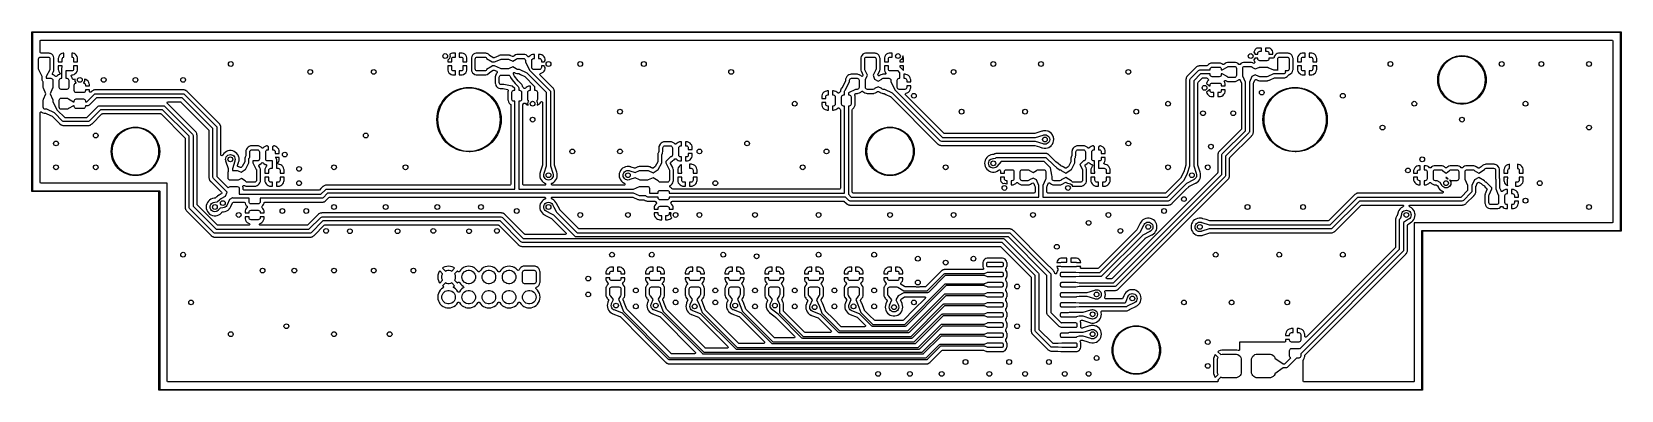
# Model space of a CAD drawing. Extents: x 1.18 to 9.06, y -3.74 to -1.97.
import ezdxf

# ---------------------------------------------------------------- set-up
doc = ezdxf.new("R2010")
doc.units = 0
doc.header["$MEASUREMENT"] = 0
doc.layers.add('BLACK', color=7, linetype='CONTINUOUS')

msp = doc.modelspace()

# ---------------------------------------------------------------- linework, layer by layer
at = {"layer": 'BLACK', "linetype": 'CONTINUOUS'}
for p, q in [((1.1791, -1.9685), (1.1797, -1.9671)), ((1.1791, -2.7559), (1.1791, -1.9685)), ((1.1797, -1.9671), (1.1811, -1.9665)), ((1.1811, -1.9665), (9.0551, -1.9665)), ((9.0551, -1.9665), (9.0565, -1.9671)), ((9.0565, -1.9671), (9.0571, -1.9685)), ((9.0571, -1.9685), (9.0571, -2.9528)), ((1.1831, -1.9705), (1.1831, -2.7539)), ((9.0531, -1.9705), (1.1831, -1.9705)), ((1.2205, -2.0128), (1.2212, -2.0101)), ((1.2205, -2.0669), (1.2205, -2.0128)), ((1.2212, -2.0101), (1.2233, -2.0083)), ((1.2233, -2.0083), (1.2254, -2.0079)), ((1.2254, -2.0079), (9.0109, -2.0079)), ((7.251, -2.0472), (7.2473, -2.0495)), ((7.2736, -2.0472), (7.251, -2.0472)), ((7.2736, -2.063), (7.2736, -2.0472)), ((7.2933, -2.0472), (7.2933, -2.063)), ((7.3159, -2.0472), (7.2933, -2.0472)), ((7.3196, -2.0495), (7.3159, -2.0472)), ((9.0109, -2.0079), (9.0135, -2.0086)), ((9.0135, -2.0086), (9.0153, -2.0107)), ((9.0153, -2.0107), (9.0157, -2.0128)), ((9.0157, -2.0128), (9.0157, -2.9085)), ((9.0531, -2.9508), (9.0531, -1.9705)), ((1.2131, -2.1014), (1.2138, -2.0976)), ((1.2131, -2.1506), (1.2131, -2.1014)), ((1.2138, -2.0976), (1.216, -2.0944)), ((1.216, -2.0944), (1.2192, -2.0923)), ((1.2192, -2.0923), (1.2229, -2.0915)), ((1.2209, -2.069), (1.2205, -2.0669)), ((1.2227, -2.0711), (1.2209, -2.069)), ((1.2254, -2.0718), (1.2227, -2.0711)), ((1.2229, -2.0915), (1.2594, -2.0915)), ((1.2613, -2.0718), (1.2254, -2.0718)), ((1.2594, -2.0915), (1.2631, -2.0923)), ((1.2654, -2.0722), (1.2613, -2.0718)), ((1.2613, -2.0718), (1.2613, -2.0718)), ((1.2631, -2.0923), (1.2663, -2.0944)), ((1.2686, -2.0733), (1.2654, -2.0722)), ((1.2654, -2.0722), (1.2654, -2.0722)), ((1.2663, -2.0944), (1.2684, -2.0976)), ((1.2684, -2.0976), (1.2692, -2.1014)), ((1.2719, -2.0744), (1.2686, -2.0733)), ((1.2692, -2.1014), (1.2692, -2.1506)), ((1.2778, -2.078), (1.2719, -2.0744)), ((1.2719, -2.0744), (1.2719, -2.0744)), ((1.2827, -2.0829), (1.2778, -2.078)), ((1.2778, -2.078), (1.2778, -2.078)), ((1.2863, -2.0887), (1.2827, -2.0829)), ((1.2827, -2.0829), (1.2827, -2.0829)), ((1.2863, -2.0888), (1.2863, -2.0887)), ((1.2885, -2.0954), (1.2863, -2.0888)), ((1.2889, -2.0994), (1.2885, -2.0954)), ((1.2889, -2.1161), (1.2889, -2.0994)), ((1.2889, -2.1526), (1.2889, -2.1161)), ((1.3109, -2.0954), (1.3105, -2.0994)), ((1.3105, -2.0994), (1.3105, -2.1161)), ((1.3105, -2.1161), (1.3302, -2.1161)), ((1.3131, -2.0888), (1.3109, -2.0954)), ((1.3109, -2.0954), (1.3109, -2.0954)), ((1.3167, -2.0829), (1.3131, -2.0888)), ((1.3131, -2.0888), (1.3131, -2.0888)), ((1.3216, -2.0781), (1.3167, -2.0829)), ((1.3275, -2.0744), (1.3216, -2.0781)), ((1.334, -2.0723), (1.3275, -2.0744)), ((1.3275, -2.0744), (1.3275, -2.0744)), ((1.3302, -2.1014), (1.331, -2.0976)), ((1.3302, -2.1161), (1.3302, -2.1014)), ((1.331, -2.0976), (1.3331, -2.0944)), ((1.3331, -2.0944), (1.3363, -2.0923)), ((1.3381, -2.0719), (1.334, -2.0723)), ((1.334, -2.0723), (1.334, -2.0723)), ((1.3363, -2.0923), (1.3386, -2.0918)), ((1.3386, -2.0719), (1.3381, -2.0719)), ((1.3386, -2.0918), (1.3386, -2.0719)), ((1.3784, -2.0719), (1.378, -2.0719)), ((1.378, -2.0719), (1.378, -2.0918)), ((1.378, -2.0918), (1.3802, -2.0923)), ((1.3825, -2.0723), (1.3784, -2.0719)), ((1.3802, -2.0923), (1.3834, -2.0944)), ((1.389, -2.0744), (1.3825, -2.0723)), ((1.3825, -2.0723), (1.3825, -2.0723)), ((1.3834, -2.0944), (1.3856, -2.0976)), ((1.3856, -2.0976), (1.3863, -2.1014)), ((1.3863, -2.1014), (1.3863, -2.1161)), ((1.3863, -2.1161), (1.406, -2.1161)), ((1.3949, -2.0781), (1.389, -2.0744)), ((1.389, -2.0744), (1.389, -2.0744)), ((1.3998, -2.0829), (1.3949, -2.0781)), ((1.4034, -2.0888), (1.3998, -2.0829)), ((1.4056, -2.0954), (1.4034, -2.0888)), ((1.4034, -2.0888), (1.4034, -2.0888)), ((1.406, -2.0994), (1.4056, -2.0954)), ((1.4056, -2.0954), (1.4056, -2.0954)), ((1.406, -2.1161), (1.406, -2.0994)), ((1.406, -2.0994), (1.406, -2.0994)), ((3.245, -2.1033), (3.2406, -2.1067)), ((3.2406, -2.1067), (3.2406, -2.1161)), ((3.2406, -2.1161), (3.2603, -2.1161)), ((3.2488, -2.0984), (3.245, -2.1033)), ((3.2512, -2.0927), (3.2488, -2.0984)), ((3.2517, -2.0781), (3.2506, -2.0792)), ((3.2506, -2.0792), (3.2512, -2.0805)), ((3.2512, -2.0805), (3.252, -2.0866)), ((3.252, -2.0866), (3.2512, -2.0927)), ((3.2576, -2.0744), (3.2517, -2.0781)), ((3.2642, -2.0723), (3.2576, -2.0744)), ((3.2576, -2.0744), (3.2576, -2.0744)), ((3.2603, -2.1014), (3.2611, -2.0976)), ((3.2603, -2.1161), (3.2603, -2.1014)), ((3.2611, -2.0976), (3.2632, -2.0944)), ((3.2632, -2.0944), (3.2664, -2.0923)), ((3.2682, -2.0719), (3.2642, -2.0723)), ((3.2642, -2.0723), (3.2642, -2.0723)), ((3.2664, -2.0923), (3.2702, -2.0915)), ((3.2785, -2.0719), (3.2682, -2.0719)), ((3.2702, -2.0915), (3.2785, -2.0915)), ((3.2785, -2.0915), (3.2785, -2.0719)), ((3.3086, -2.0719), (3.2982, -2.0719)), ((3.2982, -2.0719), (3.2982, -2.0915)), ((3.2982, -2.0915), (3.3066, -2.0915)), ((3.3066, -2.0915), (3.3104, -2.0923)), ((3.3126, -2.0723), (3.3086, -2.0719)), ((3.3104, -2.0923), (3.3136, -2.0944)), ((3.3192, -2.0744), (3.3126, -2.0723)), ((3.3126, -2.0723), (3.3126, -2.0723)), ((3.3136, -2.0944), (3.3157, -2.0976)), ((3.3157, -2.0976), (3.3164, -2.1014)), ((3.3164, -2.1014), (3.3164, -2.1161)), ((3.3164, -2.1161), (3.3361, -2.1161)), ((3.325, -2.0781), (3.3192, -2.0744)), ((3.3192, -2.0744), (3.3192, -2.0744)), ((3.3299, -2.0829), (3.325, -2.0781)), ((3.3335, -2.0888), (3.3299, -2.0829)), ((3.3357, -2.0954), (3.3335, -2.0888)), ((3.3335, -2.0888), (3.3335, -2.0888)), ((3.3361, -2.0994), (3.3357, -2.0954)), ((3.3357, -2.0954), (3.3357, -2.0954)), ((3.3361, -2.1161), (3.3361, -2.0994)), ((3.3361, -2.0994), (3.3361, -2.0994)), ((3.3582, -2.0954), (3.3578, -2.0994)), ((3.3578, -2.0994), (3.3578, -2.1526)), ((3.3603, -2.0888), (3.3582, -2.0954)), ((3.3582, -2.0954), (3.3582, -2.0954)), ((3.364, -2.0829), (3.3603, -2.0888)), ((3.3603, -2.0888), (3.3603, -2.0888)), ((3.3689, -2.078), (3.364, -2.0829)), ((3.364, -2.0829), (3.364, -2.0829)), ((3.3747, -2.0744), (3.3689, -2.078)), ((3.3689, -2.078), (3.3689, -2.078)), ((3.3813, -2.0722), (3.3747, -2.0744)), ((3.3747, -2.0744), (3.3747, -2.0744)), ((3.3775, -2.1014), (3.3782, -2.0976)), ((3.3775, -2.1506), (3.3775, -2.1014)), ((3.3782, -2.0976), (3.3803, -2.0944)), ((3.3803, -2.0944), (3.3835, -2.0923)), ((3.3853, -2.0718), (3.3813, -2.0722)), ((3.3813, -2.0722), (3.3813, -2.0722)), ((3.3835, -2.0923), (3.3873, -2.0915)), ((3.4257, -2.0718), (3.3853, -2.0718)), ((3.3853, -2.0718), (3.3853, -2.0718)), ((3.3873, -2.0915), (3.4237, -2.0915)), ((3.4237, -2.0915), (3.4275, -2.0923)), ((3.4297, -2.0722), (3.4257, -2.0718)), ((3.4257, -2.0718), (3.4257, -2.0718)), ((3.4275, -2.0923), (3.4307, -2.0944)), ((3.433, -2.0733), (3.4297, -2.0722)), ((3.4297, -2.0722), (3.4297, -2.0722)), ((3.4307, -2.0944), (3.4328, -2.0976)), ((3.4328, -2.0976), (3.4329, -2.0981)), ((3.4329, -2.0981), (3.4329, -2.0981)), ((3.4329, -2.0981), (3.4332, -2.0981)), ((3.4363, -2.0744), (3.433, -2.0733)), ((3.4332, -2.0981), (3.4614, -2.116)), ((3.4422, -2.078), (3.4363, -2.0744)), ((3.4363, -2.0744), (3.4363, -2.0744)), ((3.4454, -2.0813), (3.4422, -2.078)), ((3.4422, -2.078), (3.4422, -2.078)), ((3.4422, -2.078), (3.4422, -2.078)), ((3.4471, -2.0829), (3.4454, -2.0813)), ((3.4472, -2.0831), (3.4471, -2.0829)), ((3.4484, -2.0842), (3.4472, -2.0831)), ((3.4642, -2.0942), (3.4484, -2.0842)), ((3.4614, -2.116), (3.4615, -2.1161)), ((3.4615, -2.1161), (3.4726, -2.1161)), ((3.4656, -2.0951), (3.4642, -2.0942)), ((3.4674, -2.0958), (3.4656, -2.0951)), ((3.4701, -2.0954), (3.4674, -2.0958)), ((3.4938, -2.085), (3.4701, -2.0954)), ((3.4726, -2.1161), (3.4727, -2.116)), ((3.4726, -2.1161), (3.4726, -2.1161)), ((3.4727, -2.116), (3.5018, -2.1032)), ((3.4948, -2.0847), (3.4938, -2.085)), ((3.495, -2.0847), (3.4948, -2.0847)), ((3.4999, -2.0831), (3.495, -2.0847)), ((3.5039, -2.0827), (3.4999, -2.0831)), ((3.4999, -2.0831), (3.4999, -2.0831)), ((3.5018, -2.1032), (3.5019, -2.1032)), ((3.5019, -2.1032), (3.5021, -2.1031)), ((3.5021, -2.1031), (3.5059, -2.1024)), ((3.5433, -2.0827), (3.5039, -2.0827)), ((3.5039, -2.0827), (3.5039, -2.0827)), ((3.5059, -2.1024), (3.5413, -2.1024)), ((3.5413, -2.1024), (3.5451, -2.1031)), ((3.5474, -2.0831), (3.5433, -2.0827)), ((3.5451, -2.1031), (3.5453, -2.1032)), ((3.5453, -2.1032), (3.5454, -2.1032)), ((3.5454, -2.1032), (3.564, -2.1114)), ((3.5489, -2.0836), (3.5474, -2.0831)), ((3.5505, -2.0841), (3.5489, -2.0836)), ((3.5515, -2.0844), (3.5505, -2.0841)), ((3.5534, -2.085), (3.5515, -2.0844)), ((3.561, -2.0883), (3.5534, -2.085)), ((3.5625, -2.0887), (3.561, -2.0883)), ((3.5652, -2.0882), (3.5625, -2.0887)), ((3.564, -2.1114), (3.5806, -2.1025)), ((3.5681, -2.0866), (3.5652, -2.0882)), ((3.5693, -2.0858), (3.5681, -2.0866)), ((3.5701, -2.0849), (3.5693, -2.0858)), ((3.576, -2.0813), (3.5701, -2.0849)), ((3.5826, -2.0791), (3.576, -2.0813)), ((3.576, -2.0813), (3.576, -2.0813)), ((3.5806, -2.1025), (3.5808, -2.1025)), ((3.5808, -2.1025), (3.5816, -2.1013)), ((3.5816, -2.1013), (3.5848, -2.0992)), ((3.5866, -2.0787), (3.5826, -2.0791)), ((3.5826, -2.0791), (3.5826, -2.0791)), ((3.5848, -2.0992), (3.5886, -2.0984)), ((3.6181, -2.0787), (3.5866, -2.0787)), ((3.5866, -2.0787), (3.5866, -2.0787)), ((3.5886, -2.0984), (3.6161, -2.0984)), ((3.6161, -2.0984), (3.6199, -2.0992)), ((3.6222, -2.0791), (3.6181, -2.0787)), ((3.6199, -2.0992), (3.6231, -2.1013)), ((3.6287, -2.0813), (3.6222, -2.0791)), ((3.6222, -2.0791), (3.6222, -2.0791)), ((3.6231, -2.1013), (3.6252, -2.1045)), ((3.6252, -2.1045), (3.626, -2.1083)), ((3.626, -2.1083), (3.626, -2.1164)), ((3.626, -2.1164), (3.6262, -2.1166)), ((3.6262, -2.1166), (3.6482, -2.1577)), ((3.6346, -2.0849), (3.6287, -2.0813)), ((3.6383, -2.0886), (3.6346, -2.0849)), ((3.6346, -2.0849), (3.6346, -2.0849)), ((3.64, -2.0898), (3.6383, -2.0886)), ((3.6428, -2.09), (3.64, -2.0898)), ((3.6452, -2.0886), (3.6428, -2.09)), ((3.6489, -2.0849), (3.6452, -2.0886)), ((3.6548, -2.0813), (3.6489, -2.0849)), ((3.6613, -2.0792), (3.6548, -2.0813)), ((3.6548, -2.0813), (3.6548, -2.0813)), ((3.6575, -2.1083), (3.6582, -2.1045)), ((3.6575, -2.1437), (3.6575, -2.1083)), ((3.6582, -2.1045), (3.6604, -2.1013)), ((3.6604, -2.1013), (3.6636, -2.0992)), ((3.6654, -2.0787), (3.6613, -2.0792)), ((3.6636, -2.0992), (3.6673, -2.0984)), ((3.6713, -2.0787), (3.6654, -2.0787)), ((3.6654, -2.0787), (3.6654, -2.0787)), ((3.6673, -2.0984), (3.6713, -2.0984)), ((3.6713, -2.0984), (3.6713, -2.0787)), ((3.6968, -2.0787), (3.6909, -2.0787)), ((3.6909, -2.0787), (3.6909, -2.0984)), ((3.6909, -2.0984), (3.6949, -2.0984)), ((3.6949, -2.0984), (3.6986, -2.0992)), ((3.7009, -2.0792), (3.6968, -2.0787)), ((3.6986, -2.0992), (3.7018, -2.1013)), ((3.7074, -2.0813), (3.7009, -2.0792)), ((3.7009, -2.0792), (3.7009, -2.0792)), ((3.7018, -2.1013), (3.704, -2.1045)), ((3.704, -2.1045), (3.7047, -2.1083)), ((3.7047, -2.1083), (3.7047, -2.1161)), ((3.7047, -2.1161), (3.7189, -2.1161)), ((3.7133, -2.0849), (3.7074, -2.0813)), ((3.7074, -2.0813), (3.7074, -2.0813)), ((3.7182, -2.0898), (3.7133, -2.0849)), ((3.7218, -2.0957), (3.7182, -2.0898)), ((3.7189, -2.1161), (3.7197, -2.1142)), ((3.7197, -2.1142), (3.7235, -2.1093)), ((3.724, -2.1023), (3.7218, -2.0957)), ((3.7218, -2.0957), (3.7218, -2.0957)), ((3.7235, -2.1093), (3.7244, -2.1085)), ((3.7244, -2.1063), (3.724, -2.1023)), ((3.7244, -2.1085), (3.7244, -2.1063)), ((3.7244, -2.1063), (3.7244, -2.1063)), ((5.2883, -2.0954), (5.2879, -2.0994)), ((5.2879, -2.0994), (5.2879, -2.1526)), ((5.2905, -2.0888), (5.2883, -2.0954)), ((5.2883, -2.0954), (5.2883, -2.0954)), ((5.2941, -2.0829), (5.2905, -2.0888)), ((5.2905, -2.0888), (5.2905, -2.0888)), ((5.299, -2.078), (5.2941, -2.0829)), ((5.2941, -2.0829), (5.2941, -2.0829)), ((5.3048, -2.0744), (5.299, -2.078)), ((5.299, -2.078), (5.299, -2.078)), ((5.3114, -2.0722), (5.3048, -2.0744)), ((5.3048, -2.0744), (5.3048, -2.0744)), ((5.3076, -2.1014), (5.3083, -2.0976)), ((5.3076, -2.1506), (5.3076, -2.1014)), ((5.3083, -2.0976), (5.3105, -2.0944)), ((5.3105, -2.0944), (5.3137, -2.0923)), ((5.3155, -2.0718), (5.3114, -2.0722)), ((5.3114, -2.0722), (5.3114, -2.0722)), ((5.3137, -2.0923), (5.3174, -2.0915)), ((5.3558, -2.0718), (5.3155, -2.0718)), ((5.3155, -2.0718), (5.3155, -2.0718)), ((5.3174, -2.0915), (5.3538, -2.0915)), ((5.3538, -2.0915), (5.3576, -2.0923)), ((5.3599, -2.0722), (5.3558, -2.0718)), ((5.3558, -2.0718), (5.3558, -2.0718)), ((5.3576, -2.0923), (5.3608, -2.0944)), ((5.3631, -2.0733), (5.3599, -2.0722)), ((5.3599, -2.0722), (5.3599, -2.0722)), ((5.3608, -2.0944), (5.3629, -2.0976)), ((5.3629, -2.0976), (5.3637, -2.1014)), ((5.3664, -2.0744), (5.3631, -2.0733)), ((5.3637, -2.1014), (5.3637, -2.1506)), ((5.3723, -2.078), (5.3664, -2.0744)), ((5.3664, -2.0744), (5.3664, -2.0744)), ((5.3772, -2.0829), (5.3723, -2.078)), ((5.3723, -2.078), (5.3723, -2.078)), ((5.3808, -2.0887), (5.3772, -2.0829)), ((5.3772, -2.0829), (5.3772, -2.0829)), ((5.3808, -2.0888), (5.3808, -2.0887)), ((5.383, -2.0954), (5.3808, -2.0888)), ((5.3834, -2.0994), (5.383, -2.0954)), ((5.3834, -2.1161), (5.3834, -2.0994)), ((5.3834, -2.1526), (5.3834, -2.1161)), ((5.4054, -2.0954), (5.405, -2.0994)), ((5.405, -2.0994), (5.405, -2.1161)), ((5.405, -2.1161), (5.4247, -2.1161)), ((5.4076, -2.0888), (5.4054, -2.0954)), ((5.4054, -2.0954), (5.4054, -2.0954)), ((5.4112, -2.0829), (5.4076, -2.0888)), ((5.4076, -2.0888), (5.4076, -2.0888)), ((5.4161, -2.0781), (5.4112, -2.0829)), ((5.422, -2.0744), (5.4161, -2.0781)), ((5.4285, -2.0723), (5.422, -2.0744)), ((5.422, -2.0744), (5.422, -2.0744)), ((5.4247, -2.1014), (5.4255, -2.0976)), ((5.4247, -2.1161), (5.4247, -2.1014)), ((5.4255, -2.0976), (5.4276, -2.0944)), ((5.4276, -2.0944), (5.4308, -2.0923)), ((5.4326, -2.0719), (5.4285, -2.0723)), ((5.4285, -2.0723), (5.4285, -2.0723)), ((5.4308, -2.0923), (5.4345, -2.0915)), ((5.4429, -2.0719), (5.4326, -2.0719)), ((5.4345, -2.0915), (5.4429, -2.0915)), ((5.4429, -2.0915), (5.4429, -2.0719)), ((5.4843, -2.1071), (5.4808, -2.1085)), ((5.4808, -2.1085), (5.4808, -2.1161)), ((5.4808, -2.1161), (5.5005, -2.1161)), ((5.4891, -2.1033), (5.4843, -2.1071)), ((5.4929, -2.0984), (5.4891, -2.1033)), ((5.4953, -2.0927), (5.4929, -2.0984)), ((5.4961, -2.0866), (5.4953, -2.0927)), ((5.4979, -2.0888), (5.4959, -2.0856)), ((5.4959, -2.0856), (5.4961, -2.0866)), ((5.5001, -2.0954), (5.4979, -2.0888)), ((5.4979, -2.0888), (5.4979, -2.0888)), ((5.5005, -2.0994), (5.5001, -2.0954)), ((5.5001, -2.0954), (5.5001, -2.0954)), ((5.5005, -2.1161), (5.5005, -2.0994)), ((5.5005, -2.0994), (5.5005, -2.0994)), ((7.017, -2.1246), (7.0111, -2.1282)), ((7.0235, -2.1224), (7.017, -2.1246)), ((7.017, -2.1246), (7.017, -2.1246)), ((7.0276, -2.122), (7.0235, -2.1224)), ((7.0235, -2.1224), (7.0235, -2.1224)), ((7.0669, -2.122), (7.0276, -2.122)), ((7.0276, -2.122), (7.0276, -2.122)), ((7.071, -2.1224), (7.0669, -2.122)), ((7.0775, -2.1246), (7.071, -2.1224)), ((7.071, -2.1224), (7.071, -2.1224)), ((7.0829, -2.128), (7.0775, -2.1246)), ((7.0918, -2.126), (7.0878, -2.1281)), ((7.0929, -2.1251), (7.0918, -2.126)), ((7.0938, -2.1243), (7.0929, -2.1251)), ((7.0996, -2.1207), (7.0938, -2.1243)), ((7.1062, -2.1185), (7.0996, -2.1207)), ((7.0996, -2.1207), (7.0996, -2.1207)), ((7.1102, -2.1181), (7.1062, -2.1185)), ((7.1062, -2.1185), (7.1062, -2.1185)), ((7.1417, -2.1181), (7.1102, -2.1181)), ((7.1102, -2.1181), (7.1102, -2.1181)), ((7.1458, -2.1185), (7.1417, -2.1181)), ((7.1523, -2.1207), (7.1458, -2.1185)), ((7.1458, -2.1185), (7.1458, -2.1185)), ((7.1582, -2.1243), (7.1523, -2.1207)), ((7.1619, -2.128), (7.1582, -2.1243)), ((7.1582, -2.1243), (7.1582, -2.1243)), ((7.1725, -2.1243), (7.1688, -2.128)), ((7.1784, -2.1207), (7.1725, -2.1243)), ((7.1849, -2.1185), (7.1784, -2.1207)), ((7.1784, -2.1207), (7.1784, -2.1207)), ((7.189, -2.1181), (7.1849, -2.1185)), ((7.1849, -2.1185), (7.1849, -2.1185)), ((7.2205, -2.1181), (7.189, -2.1181)), ((7.189, -2.1181), (7.189, -2.1181)), ((7.2245, -2.1185), (7.2205, -2.1181)), ((7.2311, -2.1207), (7.2245, -2.1185)), ((7.2245, -2.1185), (7.2245, -2.1185)), ((7.2337, -2.1223), (7.2311, -2.1207)), ((7.2311, -2.1207), (7.2311, -2.1207)), ((7.2311, -2.1207), (7.2311, -2.1207)), ((7.2355, -2.123), (7.2337, -2.1223)), ((7.2382, -2.1226), (7.2355, -2.123)), ((7.2366, -2.0668), (7.2364, -2.0693)), ((7.2364, -2.0693), (7.2372, -2.0699)), ((7.2372, -2.1033), (7.2364, -2.1039)), ((7.2364, -2.1039), (7.2366, -2.1064)), ((7.2388, -2.0603), (7.2366, -2.0668)), ((7.2366, -2.0668), (7.2366, -2.0668)), ((7.2366, -2.1064), (7.2388, -2.113)), ((7.2372, -2.0699), (7.2409, -2.0748)), ((7.2409, -2.0984), (7.2372, -2.1033)), ((7.2403, -2.1209), (7.2382, -2.1226)), ((7.2424, -2.0544), (7.2388, -2.0603)), ((7.2388, -2.0603), (7.2388, -2.0603)), ((7.2388, -2.113), (7.2388, -2.113)), ((7.2388, -2.113), (7.2404, -2.1156)), ((7.2411, -2.1182), (7.2403, -2.1209)), ((7.2404, -2.1156), (7.2411, -2.1182)), ((7.2409, -2.0748), (7.2417, -2.0768)), ((7.2417, -2.0965), (7.2409, -2.0984)), ((7.2417, -2.0768), (7.2559, -2.0768)), ((7.2559, -2.0965), (7.2417, -2.0965)), ((7.2473, -2.0495), (7.2424, -2.0544)), ((7.2559, -2.0728), (7.2567, -2.0691)), ((7.2559, -2.0768), (7.2559, -2.0728)), ((7.2559, -2.1004), (7.2559, -2.0965)), ((7.2567, -2.1042), (7.2559, -2.1004)), ((7.2567, -2.0691), (7.2588, -2.0659)), ((7.2588, -2.1074), (7.2567, -2.1042)), ((7.2588, -2.0659), (7.262, -2.0637)), ((7.262, -2.1095), (7.2588, -2.1074)), ((7.262, -2.0637), (7.2657, -2.063)), ((7.2657, -2.1102), (7.262, -2.1095)), ((7.2657, -2.063), (7.2736, -2.063)), ((7.3012, -2.1102), (7.2657, -2.1102)), ((7.2933, -2.063), (7.3012, -2.063)), ((7.3012, -2.063), (7.3049, -2.0637)), ((7.3049, -2.1095), (7.3012, -2.1102)), ((7.3049, -2.0637), (7.3081, -2.0659)), ((7.3081, -2.1074), (7.3049, -2.1095)), ((7.3081, -2.0659), (7.3103, -2.0691)), ((7.3103, -2.1042), (7.3081, -2.1074)), ((7.3103, -2.0691), (7.311, -2.0728)), ((7.311, -2.1004), (7.3103, -2.1042)), ((7.311, -2.0728), (7.311, -2.0768)), ((7.311, -2.0768), (7.3307, -2.0768)), ((7.3316, -2.0965), (7.311, -2.0965)), ((7.311, -2.0965), (7.311, -2.1004)), ((7.3245, -2.0544), (7.3196, -2.0495)), ((7.3281, -2.0603), (7.3245, -2.0544)), ((7.3303, -2.0668), (7.3281, -2.0603)), ((7.3281, -2.0603), (7.3281, -2.0603)), ((7.3307, -2.0709), (7.3303, -2.0668)), ((7.3307, -2.0768), (7.3307, -2.0709)), ((7.3307, -2.0709), (7.3307, -2.0709)), ((7.3322, -2.0964), (7.3316, -2.0965)), ((7.3347, -2.0954), (7.3322, -2.0964)), ((7.3363, -2.0931), (7.3347, -2.0954)), ((7.3377, -2.0888), (7.3363, -2.0931)), ((7.3413, -2.0829), (7.3377, -2.0888)), ((7.3377, -2.0888), (7.3377, -2.0888)), ((7.3462, -2.078), (7.3413, -2.0829)), ((7.3413, -2.0829), (7.3413, -2.0829)), ((7.3521, -2.0744), (7.3462, -2.078)), ((7.3462, -2.078), (7.3462, -2.078)), ((7.3586, -2.0722), (7.3521, -2.0744)), ((7.3521, -2.0744), (7.3521, -2.0744)), ((7.3548, -2.1014), (7.3556, -2.0976)), ((7.3548, -2.1506), (7.3548, -2.1014)), ((7.3556, -2.0976), (7.3577, -2.0944)), ((7.3577, -2.0944), (7.3609, -2.0923)), ((7.3627, -2.0718), (7.3586, -2.0722)), ((7.3586, -2.0722), (7.3586, -2.0722)), ((7.3609, -2.0923), (7.3647, -2.0915)), ((7.4031, -2.0718), (7.3627, -2.0718)), ((7.3627, -2.0718), (7.3627, -2.0718)), ((7.3647, -2.0915), (7.4011, -2.0915)), ((7.4011, -2.0915), (7.4048, -2.0923)), ((7.4071, -2.0722), (7.4031, -2.0718)), ((7.4031, -2.0718), (7.4031, -2.0718)), ((7.4048, -2.0923), (7.408, -2.0944)), ((7.4104, -2.0733), (7.4071, -2.0722)), ((7.4071, -2.0722), (7.4071, -2.0722)), ((7.408, -2.0944), (7.4102, -2.0976)), ((7.4102, -2.0976), (7.4109, -2.1014)), ((7.4137, -2.0744), (7.4104, -2.0733)), ((7.4109, -2.1014), (7.4109, -2.1506)), ((7.4195, -2.078), (7.4137, -2.0744)), ((7.4137, -2.0744), (7.4137, -2.0744)), ((7.4244, -2.0829), (7.4195, -2.078)), ((7.4195, -2.078), (7.4195, -2.078)), ((7.428, -2.0887), (7.4244, -2.0829)), ((7.4244, -2.0829), (7.4244, -2.0829)), ((7.428, -2.0888), (7.428, -2.0887)), ((7.4302, -2.0954), (7.428, -2.0888)), ((7.4306, -2.0994), (7.4302, -2.0954)), ((7.4306, -2.1161), (7.4306, -2.0994)), ((7.4306, -2.1358), (7.4306, -2.1161)), ((7.4527, -2.0954), (7.4523, -2.0994)), ((7.4523, -2.0994), (7.4523, -2.1161)), ((7.4523, -2.1161), (7.4719, -2.1161)), ((7.4548, -2.0888), (7.4527, -2.0954)), ((7.4527, -2.0954), (7.4527, -2.0954)), ((7.4585, -2.0829), (7.4548, -2.0888)), ((7.4548, -2.0888), (7.4548, -2.0888)), ((7.4634, -2.0781), (7.4585, -2.0829)), ((7.4692, -2.0744), (7.4634, -2.0781)), ((7.4758, -2.0723), (7.4692, -2.0744)), ((7.4692, -2.0744), (7.4692, -2.0744)), ((7.4719, -2.1014), (7.4727, -2.0976)), ((7.4719, -2.1161), (7.4719, -2.1014)), ((7.4727, -2.0976), (7.4748, -2.0944)), ((7.4748, -2.0944), (7.478, -2.0923)), ((7.4798, -2.0719), (7.4758, -2.0723)), ((7.4758, -2.0723), (7.4758, -2.0723)), ((7.478, -2.0923), (7.4818, -2.0915)), ((7.4902, -2.0719), (7.4798, -2.0719)), ((7.4818, -2.0915), (7.4902, -2.0915)), ((7.4902, -2.0915), (7.4902, -2.0719)), ((7.5202, -2.0719), (7.5098, -2.0719)), ((7.5098, -2.0719), (7.5098, -2.0915)), ((7.5098, -2.0915), (7.5182, -2.0915)), ((7.5182, -2.0915), (7.522, -2.0923)), ((7.5242, -2.0723), (7.5202, -2.0719)), ((7.522, -2.0923), (7.5252, -2.0944)), ((7.5308, -2.0744), (7.5242, -2.0723)), ((7.5242, -2.0723), (7.5242, -2.0723)), ((7.5252, -2.0944), (7.5273, -2.0976)), ((7.5273, -2.0976), (7.5281, -2.1014)), ((7.5281, -2.1014), (7.5281, -2.1161)), ((7.5281, -2.1161), (7.5477, -2.1161)), ((7.5366, -2.0781), (7.5308, -2.0744)), ((7.5308, -2.0744), (7.5308, -2.0744)), ((7.5415, -2.0829), (7.5366, -2.0781)), ((7.5452, -2.0888), (7.5415, -2.0829)), ((7.5473, -2.0954), (7.5452, -2.0888)), ((7.5452, -2.0888), (7.5452, -2.0888)), ((7.5477, -2.0994), (7.5473, -2.0954)), ((7.5473, -2.0954), (7.5473, -2.0954)), ((7.5477, -2.1161), (7.5477, -2.0994)), ((7.5477, -2.0994), (7.5477, -2.0994)), ((8.1738, -2.1299), (8.1828, -2.1198)), ((8.1808, -2.1247), (8.1771, -2.1287)), ((8.1879, -2.1201), (8.1786, -2.1299)), ((8.1809, -2.1246), (8.1808, -2.1247)), ((8.1817, -2.1236), (8.1809, -2.1246)), ((8.1827, -2.1227), (8.1817, -2.1236)), ((8.1828, -2.1226), (8.1827, -2.1227)), ((8.1828, -2.1198), (8.1928, -2.1108)), ((8.1865, -2.1187), (8.1828, -2.1226)), ((8.1907, -2.1152), (8.1865, -2.1187)), ((8.1982, -2.1114), (8.1879, -2.1201)), ((8.1908, -2.1151), (8.1907, -2.1152)), ((8.1917, -2.1142), (8.1908, -2.1151)), ((8.1928, -2.1134), (8.1917, -2.1142)), ((8.1928, -2.1108), (8.2038, -2.1031)), ((8.1929, -2.1133), (8.1928, -2.1134)), ((8.1971, -2.1098), (8.1929, -2.1133)), ((8.2016, -2.1068), (8.1971, -2.1098)), ((8.1971, -2.1098), (8.1971, -2.1098)), ((8.2095, -2.104), (8.1982, -2.1114)), ((8.2017, -2.1067), (8.2016, -2.1068)), ((8.2025, -2.1062), (8.2017, -2.1067)), ((8.2028, -2.106), (8.2025, -2.1062)), ((8.2039, -2.1053), (8.2028, -2.106)), ((8.2028, -2.106), (8.2028, -2.106)), ((8.2028, -2.106), (8.2028, -2.106)), ((8.2038, -2.1031), (8.2156, -2.0965)), ((8.204, -2.1052), (8.2039, -2.1053)), ((8.2086, -2.1022), (8.204, -2.1052)), ((8.2134, -2.0998), (8.2086, -2.1022)), ((8.2086, -2.1022), (8.2086, -2.1022)), ((8.2216, -2.0979), (8.2095, -2.104)), ((8.2135, -2.0997), (8.2134, -2.0998)), ((8.2147, -2.0991), (8.2135, -2.0997)), ((8.2159, -2.0986), (8.2147, -2.0991)), ((8.2147, -2.0991), (8.2147, -2.0991)), ((8.2156, -2.0965), (8.2281, -2.0914)), ((8.216, -2.0985), (8.2159, -2.0986)), ((8.2208, -2.0961), (8.216, -2.0985)), ((8.226, -2.0942), (8.2208, -2.0961)), ((8.2208, -2.0961), (8.2208, -2.0961)), ((8.2344, -2.0933), (8.2216, -2.0979)), ((8.2261, -2.0942), (8.226, -2.0942)), ((8.2273, -2.0936), (8.2261, -2.0942)), ((8.2285, -2.0933), (8.2273, -2.0936)), ((8.2273, -2.0936), (8.2273, -2.0936)), ((8.2281, -2.0914), (8.241, -2.0877)), ((8.2287, -2.0932), (8.2285, -2.0933)), ((8.2338, -2.0914), (8.2287, -2.0932)), ((8.2391, -2.0901), (8.2338, -2.0914)), ((8.2338, -2.0914), (8.2338, -2.0914)), ((8.2475, -2.0902), (8.2344, -2.0933)), ((8.2392, -2.0901), (8.2391, -2.0901)), ((8.2405, -2.0897), (8.2392, -2.0901)), ((8.2417, -2.0895), (8.2405, -2.0897)), ((8.2405, -2.0897), (8.2405, -2.0897)), ((8.241, -2.0877), (8.2543, -2.0854)), ((8.2419, -2.0894), (8.2417, -2.0895)), ((8.2472, -2.0882), (8.2419, -2.0894)), ((8.2526, -2.0876), (8.2472, -2.0882)), ((8.2472, -2.0882), (8.2472, -2.0882)), ((8.261, -2.0886), (8.2475, -2.0902)), ((8.2527, -2.0875), (8.2526, -2.0876)), ((8.254, -2.0873), (8.2527, -2.0875)), ((8.2553, -2.0872), (8.254, -2.0873)), ((8.2543, -2.0854), (8.2677, -2.0846)), ((8.2554, -2.0872), (8.2553, -2.0872)), ((8.2597, -2.0867), (8.2554, -2.0872)), ((8.2608, -2.0866), (8.2597, -2.0867)), ((8.2663, -2.0866), (8.2608, -2.0866)), ((8.2745, -2.0886), (8.261, -2.0886)), ((8.2664, -2.0866), (8.2663, -2.0866)), ((8.2671, -2.0866), (8.2664, -2.0866)), ((8.2677, -2.0865), (8.2671, -2.0866)), ((8.2677, -2.0846), (8.2812, -2.0854)), ((8.2683, -2.0866), (8.2677, -2.0865)), ((8.2677, -2.0865), (8.2677, -2.0865)), ((8.269, -2.0866), (8.2683, -2.0866)), ((8.2692, -2.0866), (8.269, -2.0866)), ((8.2746, -2.0866), (8.2692, -2.0866)), ((8.2879, -2.0902), (8.2745, -2.0886)), ((8.2762, -2.0868), (8.2746, -2.0866)), ((8.28, -2.0872), (8.2762, -2.0868)), ((8.2801, -2.0872), (8.28, -2.0872)), ((8.2814, -2.0873), (8.2801, -2.0872)), ((8.2812, -2.0854), (8.2944, -2.0877)), ((8.2827, -2.0875), (8.2814, -2.0873)), ((8.2829, -2.0876), (8.2827, -2.0875)), ((8.2883, -2.0882), (8.2829, -2.0876)), ((8.3011, -2.0933), (8.2879, -2.0902)), ((8.2935, -2.0894), (8.2883, -2.0882)), ((8.2883, -2.0882), (8.2883, -2.0882)), ((8.2937, -2.0895), (8.2935, -2.0894)), ((8.295, -2.0897), (8.2937, -2.0895)), ((8.2944, -2.0877), (8.3074, -2.0914)), ((8.2962, -2.0901), (8.295, -2.0897)), ((8.295, -2.0897), (8.295, -2.0897)), ((8.295, -2.0897), (8.295, -2.0897)), ((8.295, -2.0897), (8.295, -2.0897)), ((8.295, -2.0897), (8.295, -2.0897)), ((8.2964, -2.0901), (8.2962, -2.0901)), ((8.3017, -2.0914), (8.2964, -2.0901)), ((8.3138, -2.0979), (8.3011, -2.0933)), ((8.3068, -2.0932), (8.3017, -2.0914)), ((8.3017, -2.0914), (8.3017, -2.0914)), ((8.3017, -2.0914), (8.3017, -2.0914)), ((8.3069, -2.0933), (8.3068, -2.0932)), ((8.3081, -2.0936), (8.3069, -2.0933)), ((8.3074, -2.0914), (8.3198, -2.0965)), ((8.3094, -2.0942), (8.3081, -2.0936)), ((8.3081, -2.0936), (8.3081, -2.0936)), ((8.3095, -2.0942), (8.3094, -2.0942)), ((8.3128, -2.0954), (8.3095, -2.0942)), ((8.3146, -2.0961), (8.3128, -2.0954)), ((8.3259, -2.104), (8.3138, -2.0979)), ((8.3172, -2.0974), (8.3146, -2.0961)), ((8.3194, -2.0985), (8.3172, -2.0974)), ((8.3196, -2.0986), (8.3194, -2.0985)), ((8.3208, -2.0991), (8.3196, -2.0986)), ((8.3198, -2.0965), (8.3316, -2.1031)), ((8.3219, -2.0997), (8.3208, -2.0991)), ((8.3208, -2.0991), (8.3208, -2.0991)), ((8.3208, -2.0991), (8.3208, -2.0991)), ((8.322, -2.0998), (8.3219, -2.0997)), ((8.3269, -2.1022), (8.322, -2.0998)), ((8.3372, -2.1114), (8.3259, -2.104)), ((8.3314, -2.1052), (8.3269, -2.1022)), ((8.3315, -2.1053), (8.3314, -2.1052)), ((8.3327, -2.106), (8.3315, -2.1053)), ((8.3316, -2.1031), (8.3426, -2.1108)), ((8.3337, -2.1067), (8.3327, -2.106)), ((8.3338, -2.1068), (8.3337, -2.1067)), ((8.3384, -2.1098), (8.3338, -2.1068)), ((8.3476, -2.1201), (8.3372, -2.1114)), ((8.3425, -2.1133), (8.3384, -2.1098)), ((8.3426, -2.1134), (8.3425, -2.1133)), ((8.3426, -2.1108), (8.3526, -2.1198)), ((8.3437, -2.1142), (8.3426, -2.1134)), ((8.3441, -2.1146), (8.3437, -2.1142)), ((8.3447, -2.1151), (8.3441, -2.1146)), ((8.3448, -2.1152), (8.3447, -2.1151)), ((8.3459, -2.1161), (8.3448, -2.1152)), ((8.3489, -2.1187), (8.3459, -2.1161)), ((8.3568, -2.1299), (8.3476, -2.1201)), ((8.3526, -2.1226), (8.3489, -2.1187)), ((8.3526, -2.1198), (8.3616, -2.1299)), ((8.3527, -2.1227), (8.3526, -2.1226)), ((8.3537, -2.1236), (8.3527, -2.1227)), ((8.3545, -2.1246), (8.3537, -2.1236)), ((8.3537, -2.1236), (8.3537, -2.1236)), ((8.3546, -2.1247), (8.3545, -2.1246)), ((8.3584, -2.1287), (8.3546, -2.1247)), ((1.2138, -2.1544), (1.2131, -2.1506)), ((1.214, -2.1546), (1.2138, -2.1544)), ((1.2243, -2.1748), (1.214, -2.1546)), ((1.214, -2.1546), (1.214, -2.1546)), ((1.2312, -2.1882), (1.2243, -2.1748)), ((1.2313, -2.1883), (1.2312, -2.1882)), ((1.2313, -2.1884), (1.2313, -2.1883)), ((1.2313, -2.2057), (1.2313, -2.1884)), ((1.232, -2.2095), (1.2313, -2.2057)), ((1.2511, -2.1882), (1.251, -2.1883)), ((1.251, -2.1883), (1.251, -2.1969)), ((1.251, -2.1969), (1.2736, -2.1969)), ((1.2683, -2.1546), (1.2511, -2.1882)), ((1.2684, -2.1544), (1.2683, -2.1545)), ((1.2683, -2.1545), (1.2683, -2.1546)), ((1.2692, -2.1506), (1.2684, -2.1544)), ((1.2736, -2.1969), (1.2774, -2.1976)), ((1.2774, -2.1976), (1.2806, -2.1997)), ((1.2806, -2.1997), (1.2827, -2.2029)), ((1.2811, -2.175), (1.2816, -2.1723)), ((1.2822, -2.1776), (1.2811, -2.175)), ((1.2816, -2.1723), (1.286, -2.1637)), ((1.2816, -2.1723), (1.2816, -2.1723)), ((1.2844, -2.1791), (1.2822, -2.1776)), ((1.2827, -2.2029), (1.2835, -2.2067)), ((1.2862, -2.1797), (1.2844, -2.1791)), ((1.286, -2.1636), (1.2862, -2.1633)), ((1.286, -2.1637), (1.286, -2.1636)), ((1.286, -2.1637), (1.286, -2.1637)), ((1.2862, -2.1633), (1.2863, -2.1632)), ((1.2877, -2.1807), (1.2862, -2.1797)), ((1.2862, -2.1797), (1.2862, -2.1797)), ((1.2862, -2.1797), (1.2862, -2.1797)), ((1.2863, -2.1632), (1.287, -2.1611)), ((1.287, -2.1611), (1.2876, -2.1595)), ((1.2876, -2.1593), (1.2877, -2.1589)), ((1.2876, -2.1595), (1.2876, -2.1593)), ((1.2877, -2.1589), (1.2878, -2.1587)), ((1.2921, -2.1834), (1.2877, -2.1807)), ((1.2878, -2.1587), (1.2881, -2.1579)), ((1.2881, -2.1579), (1.2885, -2.1566)), ((1.2885, -2.1566), (1.2889, -2.1526)), ((1.2958, -2.1871), (1.2921, -2.1834)), ((1.2921, -2.1834), (1.2921, -2.1834)), ((1.2975, -2.1882), (1.2958, -2.1871)), ((1.3003, -2.1884), (1.2975, -2.1882)), ((1.3027, -2.1871), (1.3003, -2.1884)), ((1.3064, -2.1834), (1.3027, -2.1871)), ((1.3122, -2.1797), (1.3064, -2.1834)), ((1.3302, -2.1358), (1.3105, -2.1358)), ((1.3105, -2.1358), (1.3105, -2.1526)), ((1.3105, -2.1526), (1.3109, -2.1566)), ((1.3109, -2.1566), (1.3109, -2.1566)), ((1.3109, -2.1566), (1.3131, -2.1632)), ((1.3162, -2.1785), (1.3122, -2.1797)), ((1.3122, -2.1797), (1.3122, -2.1797)), ((1.3131, -2.1632), (1.3131, -2.1632)), ((1.3131, -2.1632), (1.3167, -2.169)), ((1.315, -2.2067), (1.3157, -2.2029)), ((1.3157, -2.2029), (1.3178, -2.1997)), ((1.3175, -2.1777), (1.3162, -2.1785)), ((1.3167, -2.169), (1.3181, -2.1704)), ((1.3192, -2.1755), (1.3175, -2.1777)), ((1.3178, -2.1997), (1.321, -2.1976)), ((1.3181, -2.1704), (1.3194, -2.1728)), ((1.3194, -2.1728), (1.3192, -2.1755)), ((1.321, -2.1976), (1.3248, -2.1969)), ((1.3248, -2.1969), (1.3287, -2.1969)), ((1.3287, -2.1457), (1.3295, -2.1419)), ((1.3287, -2.1969), (1.3287, -2.1457)), ((1.3295, -2.1419), (1.3302, -2.1408)), ((1.3302, -2.1408), (1.3302, -2.1358)), ((1.3765, -2.1604), (1.3484, -2.1604)), ((1.3484, -2.1604), (1.3484, -2.1969)), ((1.3484, -2.1969), (1.3524, -2.1969)), ((1.3524, -2.1969), (1.3561, -2.1976)), ((1.3561, -2.1976), (1.3593, -2.1997)), ((1.3593, -2.1997), (1.3615, -2.2029)), ((1.3615, -2.2029), (1.3622, -2.2067)), ((1.3745, -2.186), (1.3747, -2.1832)), ((1.3756, -2.188), (1.3745, -2.186)), ((1.3747, -2.1832), (1.3763, -2.181)), ((1.3757, -2.1883), (1.3755, -2.188)), ((1.3755, -2.188), (1.3756, -2.188)), ((1.3793, -2.1941), (1.3757, -2.1883)), ((1.3763, -2.181), (1.3788, -2.1801)), ((1.3802, -2.1597), (1.3765, -2.1604)), ((1.3788, -2.1801), (1.3825, -2.1797)), ((1.3813, -2.2001), (1.3793, -2.1941)), ((1.3793, -2.1941), (1.3793, -2.1941)), ((1.3834, -2.1576), (1.3802, -2.1597)), ((1.3824, -2.2019), (1.3813, -2.2001)), ((1.3847, -2.2033), (1.3824, -2.2019)), ((1.3825, -2.1797), (1.389, -2.1775)), ((1.3825, -2.1797), (1.3825, -2.1797)), ((1.3856, -2.1544), (1.3834, -2.1576)), ((1.3875, -2.2032), (1.3847, -2.2033)), ((1.3863, -2.1506), (1.3856, -2.1544)), ((1.406, -2.1358), (1.3863, -2.1358)), ((1.3863, -2.1358), (1.3863, -2.1506)), ((1.3936, -2.2012), (1.3875, -2.2032)), ((1.389, -2.1775), (1.3949, -2.1739)), ((1.389, -2.1775), (1.389, -2.1775)), ((1.3942, -2.2011), (1.3936, -2.2012)), ((1.3937, -2.2047), (1.3942, -2.2011)), ((1.3945, -2.2108), (1.3937, -2.2047)), ((1.3949, -2.1739), (1.3998, -2.169)), ((1.3998, -2.169), (1.4034, -2.1632)), ((1.4034, -2.1632), (1.4056, -2.1566)), ((1.4034, -2.1632), (1.4034, -2.1632)), ((1.4056, -2.1566), (1.406, -2.1526)), ((1.4056, -2.1566), (1.4056, -2.1566)), ((1.406, -2.1526), (1.406, -2.1358)), ((1.406, -2.1526), (1.406, -2.1526)), ((1.4409, -2.2047), (1.4401, -2.2108)), ((1.4411, -2.2012), (1.4405, -2.2011)), ((1.4405, -2.2011), (1.4409, -2.2047)), ((1.4476, -2.2034), (1.4411, -2.2012)), ((1.4411, -2.2012), (1.4411, -2.2012)), ((1.4535, -2.207), (1.4476, -2.2034)), ((1.4476, -2.2034), (1.4476, -2.2034)), ((3.2603, -2.1358), (3.2406, -2.1358)), ((3.2406, -2.1358), (3.2406, -2.1526)), ((3.2406, -2.1526), (3.2411, -2.1566)), ((3.2411, -2.1566), (3.2411, -2.1566)), ((3.2411, -2.1566), (3.2432, -2.1632)), ((3.2432, -2.1632), (3.2432, -2.1632)), ((3.2432, -2.1632), (3.2469, -2.169)), ((3.2469, -2.169), (3.2517, -2.1739)), ((3.2517, -2.1739), (3.2576, -2.1775)), ((3.2576, -2.1775), (3.2576, -2.1775)), ((3.2576, -2.1775), (3.2642, -2.1797)), ((3.2603, -2.1506), (3.2603, -2.1358)), ((3.2611, -2.1544), (3.2603, -2.1506)), ((3.2632, -2.1576), (3.2611, -2.1544)), ((3.2664, -2.1597), (3.2632, -2.1576)), ((3.2642, -2.1797), (3.2642, -2.1797)), ((3.2642, -2.1797), (3.2682, -2.1801)), ((3.2702, -2.1604), (3.2664, -2.1597)), ((3.2682, -2.1801), (3.2682, -2.1801)), ((3.2682, -2.1801), (3.2785, -2.1801)), ((3.2785, -2.1604), (3.2702, -2.1604)), ((3.2785, -2.1801), (3.2785, -2.1604)), ((3.3066, -2.1604), (3.2982, -2.1604)), ((3.2982, -2.1604), (3.2982, -2.1801)), ((3.2982, -2.1801), (3.3086, -2.1801)), ((3.3104, -2.1597), (3.3066, -2.1604)), ((3.3086, -2.1801), (3.3126, -2.1797)), ((3.3086, -2.1801), (3.3086, -2.1801)), ((3.3136, -2.1576), (3.3104, -2.1597)), ((3.3126, -2.1797), (3.3192, -2.1775)), ((3.3126, -2.1797), (3.3126, -2.1797)), ((3.3157, -2.1544), (3.3136, -2.1576)), ((3.3164, -2.1506), (3.3157, -2.1544)), ((3.3361, -2.1358), (3.3164, -2.1358)), ((3.3164, -2.1358), (3.3164, -2.1506)), ((3.3192, -2.1775), (3.325, -2.1739)), ((3.3192, -2.1775), (3.3192, -2.1775)), ((3.325, -2.1739), (3.3299, -2.169)), ((3.3299, -2.169), (3.3335, -2.1632)), ((3.3335, -2.1632), (3.3357, -2.1566)), ((3.3335, -2.1632), (3.3335, -2.1632)), ((3.3357, -2.1566), (3.3361, -2.1526)), ((3.3357, -2.1566), (3.3357, -2.1566)), ((3.3361, -2.1526), (3.3361, -2.1358)), ((3.3361, -2.1526), (3.3361, -2.1526)), ((3.3578, -2.1526), (3.3582, -2.1566)), ((3.3582, -2.1566), (3.3582, -2.1566)), ((3.3582, -2.1566), (3.3591, -2.1593)), ((3.3591, -2.1593), (3.3603, -2.1632)), ((3.3603, -2.1632), (3.3603, -2.1632)), ((3.3603, -2.1632), (3.364, -2.169)), ((3.364, -2.169), (3.364, -2.169)), ((3.364, -2.169), (3.3689, -2.1739)), ((3.3689, -2.1739), (3.3689, -2.1739)), ((3.3689, -2.1739), (3.3747, -2.1776)), ((3.3747, -2.1776), (3.3747, -2.1776)), ((3.3747, -2.1776), (3.3747, -2.1776)), ((3.3747, -2.1776), (3.3813, -2.1797)), ((3.3782, -2.1544), (3.3775, -2.1506)), ((3.3803, -2.1576), (3.3782, -2.1544)), ((3.3835, -2.1597), (3.3803, -2.1576)), ((3.3813, -2.1797), (3.3853, -2.1801)), ((3.3873, -2.1604), (3.3835, -2.1597)), ((3.3853, -2.1801), (3.3853, -2.1801)), ((3.3853, -2.1801), (3.4257, -2.1801)), ((3.4237, -2.1604), (3.3873, -2.1604)), ((3.4275, -2.1597), (3.4237, -2.1604)), ((3.4257, -2.1801), (3.4297, -2.1797)), ((3.4257, -2.1801), (3.4257, -2.1801)), ((3.4307, -2.1576), (3.4275, -2.1597)), ((3.4297, -2.1797), (3.4363, -2.1776)), ((3.4328, -2.1544), (3.4307, -2.1576)), ((3.4329, -2.1539), (3.4328, -2.1544)), ((3.4332, -2.1538), (3.4329, -2.1539)), ((3.4614, -2.136), (3.4332, -2.1538)), ((3.4363, -2.1776), (3.4422, -2.1739)), ((3.4422, -2.1739), (3.4471, -2.169)), ((3.4471, -2.169), (3.4472, -2.1688)), ((3.4471, -2.169), (3.4471, -2.169)), ((3.4472, -2.1688), (3.4484, -2.1677)), ((3.4484, -2.1677), (3.4656, -2.1569)), ((3.4615, -2.1359), (3.4614, -2.136)), ((3.4726, -2.1358), (3.4615, -2.1358)), ((3.4615, -2.1358), (3.4615, -2.1359)), ((3.4656, -2.1569), (3.4682, -2.1561)), ((3.4682, -2.1561), (3.4701, -2.1565)), ((3.4701, -2.1565), (3.4833, -2.1623)), ((3.4727, -2.1359), (3.4726, -2.1358)), ((3.5018, -2.1487), (3.4727, -2.1359)), ((3.4768, -2.1849), (3.4764, -2.189)), ((3.4764, -2.189), (3.4764, -2.2205)), ((3.4785, -2.1797), (3.4768, -2.1849)), ((3.4768, -2.1849), (3.4768, -2.1849)), ((3.4768, -2.1849), (3.4768, -2.1849)), ((3.4789, -2.1784), (3.4785, -2.1797)), ((3.4826, -2.1725), (3.4789, -2.1784)), ((3.4789, -2.1784), (3.4789, -2.1784)), ((3.4848, -2.1703), (3.4826, -2.1725)), ((3.4833, -2.1623), (3.4854, -2.1641)), ((3.4855, -2.1694), (3.4848, -2.1703)), ((3.4854, -2.1641), (3.4862, -2.1667)), ((3.4862, -2.1667), (3.4855, -2.1694)), ((3.4961, -2.1909), (3.4968, -2.1872)), ((3.4961, -2.2185), (3.4961, -2.1909)), ((3.4968, -2.1872), (3.4989, -2.184)), ((3.4989, -2.184), (3.5021, -2.1819)), ((3.502, -2.1488), (3.5018, -2.1487)), ((3.5021, -2.1489), (3.502, -2.1488)), ((3.5059, -2.1496), (3.5021, -2.1489)), ((3.5021, -2.1819), (3.5059, -2.1811)), ((3.5413, -2.1496), (3.5059, -2.1496)), ((3.5059, -2.1811), (3.5413, -2.1811)), ((3.5451, -2.1489), (3.5413, -2.1496)), ((3.5413, -2.1811), (3.5451, -2.1819)), ((3.5453, -2.1487), (3.5451, -2.1489)), ((3.5451, -2.1819), (3.5483, -2.184)), ((3.5454, -2.1487), (3.5453, -2.1487)), ((3.564, -2.1406), (3.5454, -2.1487)), ((3.5483, -2.184), (3.5504, -2.1872)), ((3.5504, -2.1872), (3.5512, -2.1909)), ((3.5512, -2.1909), (3.5512, -2.1931)), ((3.5512, -2.1931), (3.5512, -2.1931)), ((3.5512, -2.1931), (3.5514, -2.1933)), ((3.5514, -2.1933), (3.5605, -2.2046)), ((3.5605, -2.2046), (3.5746, -2.222)), ((3.5806, -2.1494), (3.564, -2.1406)), ((3.566, -2.1731), (3.5668, -2.1705)), ((3.5667, -2.1758), (3.566, -2.1731)), ((3.5683, -2.1784), (3.5667, -2.1758)), ((3.5668, -2.1705), (3.5689, -2.1687)), ((3.5704, -2.1846), (3.5683, -2.1784)), ((3.5689, -2.1687), (3.5716, -2.1684)), ((3.5712, -2.1861), (3.5704, -2.1846)), ((3.5899, -2.2093), (3.5712, -2.1861)), ((3.5716, -2.1684), (3.5734, -2.1691)), ((3.5734, -2.1691), (3.576, -2.1707)), ((3.576, -2.1707), (3.5826, -2.1728)), ((3.5808, -2.1495), (3.5806, -2.1494)), ((3.5816, -2.1507), (3.5808, -2.1495)), ((3.5808, -2.1495), (3.5808, -2.1495)), ((3.5848, -2.1528), (3.5816, -2.1507)), ((3.5826, -2.1728), (3.5866, -2.1732)), ((3.5886, -2.1535), (3.5848, -2.1528)), ((3.5866, -2.1732), (3.5904, -2.1732)), ((3.5967, -2.1535), (3.5886, -2.1535)), ((3.5904, -2.1732), (3.5925, -2.1737)), ((3.5925, -2.1737), (3.6007, -2.1777)), ((3.5968, -2.1537), (3.5967, -2.1535)), ((3.6341, -2.1718), (3.5968, -2.1537)), ((3.6007, -2.1777), (3.6225, -2.1883)), ((3.6225, -2.1883), (3.6238, -2.1892)), ((3.6238, -2.1892), (3.6698, -2.2352)), ((3.6343, -2.1719), (3.6341, -2.1718)), ((3.7303, -2.2679), (3.6343, -2.1719)), ((3.6482, -2.1577), (3.6482, -2.1579)), ((3.6482, -2.1579), (3.7471, -2.2568)), ((3.6582, -2.1475), (3.6575, -2.1437)), ((3.6604, -2.1507), (3.6582, -2.1475)), ((3.6636, -2.1528), (3.6604, -2.1507)), ((3.6673, -2.1535), (3.6636, -2.1528)), ((3.6949, -2.1535), (3.6673, -2.1535)), ((3.6986, -2.1528), (3.6949, -2.1535)), ((3.6977, -2.1785), (3.6979, -2.1757)), ((3.699, -2.1809), (3.6977, -2.1785)), ((3.6979, -2.1757), (3.6996, -2.1735)), ((3.7018, -2.1507), (3.6986, -2.1528)), ((3.7607, -2.2426), (3.699, -2.1809)), ((3.6996, -2.1735), (3.701, -2.1728)), ((3.701, -2.1728), (3.7074, -2.1706)), ((3.704, -2.1475), (3.7018, -2.1507)), ((3.7047, -2.1437), (3.704, -2.1475)), ((3.7189, -2.1358), (3.7047, -2.1358)), ((3.7047, -2.1358), (3.7047, -2.1437)), ((3.7074, -2.1706), (3.7133, -2.167)), ((3.7074, -2.1706), (3.7074, -2.1706)), ((3.7133, -2.167), (3.7182, -2.1621)), ((3.7182, -2.1621), (3.7218, -2.1563)), ((3.7197, -2.1378), (3.7189, -2.1358)), ((3.7235, -2.1427), (3.7197, -2.1378)), ((3.7218, -2.1563), (3.724, -2.1497)), ((3.7218, -2.1563), (3.7218, -2.1563)), ((3.7244, -2.1434), (3.7235, -2.1427)), ((3.724, -2.1497), (3.7244, -2.1457)), ((3.724, -2.1497), (3.724, -2.1497)), ((3.7244, -2.1457), (3.7244, -2.1434)), ((3.7244, -2.1457), (3.7244, -2.1457)), ((5.213, -2.2007), (5.2126, -2.2047)), ((5.2126, -2.2047), (5.2126, -2.2081)), ((5.2141, -2.1972), (5.213, -2.2007)), ((5.213, -2.2007), (5.213, -2.2007)), ((5.213, -2.2007), (5.213, -2.2007)), ((5.2152, -2.1941), (5.2141, -2.1972)), ((5.2188, -2.1882), (5.2152, -2.1941)), ((5.2152, -2.1941), (5.2152, -2.1941)), ((5.2237, -2.1834), (5.2188, -2.1882)), ((5.2296, -2.1797), (5.2237, -2.1834)), ((5.2361, -2.1776), (5.2296, -2.1797)), ((5.2296, -2.1797), (5.2296, -2.1797)), ((5.2323, -2.2067), (5.233, -2.2029)), ((5.233, -2.2029), (5.2352, -2.1997)), ((5.2352, -2.1997), (5.2384, -2.1976)), ((5.2402, -2.1771), (5.2361, -2.1776)), ((5.2361, -2.1776), (5.2361, -2.1776)), ((5.2384, -2.1976), (5.2421, -2.1969)), ((5.2717, -2.1771), (5.2402, -2.1771)), ((5.2402, -2.1771), (5.2402, -2.1771)), ((5.2421, -2.1969), (5.2697, -2.1969)), ((5.2697, -2.1969), (5.2735, -2.1976)), ((5.2757, -2.1776), (5.2717, -2.1771)), ((5.2735, -2.1976), (5.2766, -2.1997)), ((5.2805, -2.1791), (5.2757, -2.1776)), ((5.2757, -2.1776), (5.2757, -2.1776)), ((5.2766, -2.1997), (5.2788, -2.2029)), ((5.2788, -2.2029), (5.2795, -2.2067)), ((5.2823, -2.1797), (5.2805, -2.1791)), ((5.2838, -2.1807), (5.2823, -2.1797)), ((5.2823, -2.1797), (5.2823, -2.1797)), ((5.2881, -2.1834), (5.2838, -2.1807)), ((5.2879, -2.1526), (5.2883, -2.1566)), ((5.2906, -2.1858), (5.2881, -2.1834)), ((5.2881, -2.1834), (5.2881, -2.1834)), ((5.2883, -2.1566), (5.2883, -2.1566)), ((5.2883, -2.1566), (5.2905, -2.1632)), ((5.2905, -2.1632), (5.2905, -2.1632)), ((5.2905, -2.1632), (5.2905, -2.1632)), ((5.2905, -2.1632), (5.2907, -2.1636)), ((5.2914, -2.1865), (5.2906, -2.1858)), ((5.2907, -2.1636), (5.2907, -2.1636)), ((5.2907, -2.1636), (5.2908, -2.1637)), ((5.2908, -2.1637), (5.2908, -2.1637)), ((5.2908, -2.1637), (5.2987, -2.1791)), ((5.294, -2.1873), (5.2914, -2.1865)), ((5.2967, -2.1865), (5.294, -2.1873)), ((5.2985, -2.1845), (5.2967, -2.1865)), ((5.2988, -2.1837), (5.2985, -2.1845)), ((5.2987, -2.1791), (5.2988, -2.1794)), ((5.2988, -2.1794), (5.2993, -2.1821)), ((5.2993, -2.1821), (5.2988, -2.1837)), ((5.3083, -2.1544), (5.3076, -2.1506)), ((5.3085, -2.1546), (5.3083, -2.1544)), ((5.3188, -2.1748), (5.3085, -2.1546)), ((5.3085, -2.1546), (5.3085, -2.1546)), ((5.311, -2.2067), (5.3118, -2.2029)), ((5.3118, -2.2029), (5.3119, -2.2028)), ((5.3119, -2.2026), (5.322, -2.1812)), ((5.3119, -2.2028), (5.3119, -2.2026)), ((5.322, -2.1812), (5.3188, -2.1748)), ((5.3628, -2.1546), (5.3489, -2.1817)), ((5.3489, -2.1817), (5.3568, -2.2012)), ((5.3568, -2.2012), (5.374, -2.2104)), ((5.3629, -2.1544), (5.3628, -2.1545)), ((5.3628, -2.1545), (5.3628, -2.1546)), ((5.3637, -2.1506), (5.3629, -2.1544)), ((5.3728, -2.1803), (5.3733, -2.1777)), ((5.3738, -2.1828), (5.3728, -2.1803)), ((5.3733, -2.1777), (5.3805, -2.1637)), ((5.376, -2.1845), (5.3738, -2.1828)), ((5.374, -2.2104), (5.3916, -2.201)), ((5.3787, -2.1847), (5.376, -2.1845)), ((5.3809, -2.1835), (5.3787, -2.1847)), ((5.3805, -2.1636), (5.3807, -2.1633)), ((5.3805, -2.1637), (5.3805, -2.1636)), ((5.3805, -2.1637), (5.3805, -2.1637)), ((5.3807, -2.1633), (5.3808, -2.1632)), ((5.3808, -2.1632), (5.3815, -2.1611)), ((5.3811, -2.1834), (5.3809, -2.1835)), ((5.3809, -2.1835), (5.3809, -2.1835)), ((5.3812, -2.1834), (5.3811, -2.1834)), ((5.3811, -2.1834), (5.3811, -2.1834)), ((5.387, -2.1797), (5.3812, -2.1834)), ((5.3812, -2.1834), (5.3812, -2.1834)), ((5.3815, -2.1611), (5.3821, -2.1595)), ((5.3821, -2.1593), (5.3822, -2.1589)), ((5.3821, -2.1595), (5.3821, -2.1593)), ((5.3822, -2.1589), (5.3823, -2.1587)), ((5.3823, -2.1587), (5.3825, -2.1579)), ((5.3825, -2.1579), (5.383, -2.1566)), ((5.383, -2.1566), (5.3834, -2.1526)), ((5.3936, -2.1776), (5.387, -2.1797)), ((5.387, -2.1797), (5.387, -2.1797)), ((5.3916, -2.201), (5.3918, -2.2009)), ((5.3918, -2.2009), (5.3926, -2.1997)), ((5.3926, -2.1997), (5.3958, -2.1976)), ((5.3976, -2.1771), (5.3936, -2.1776)), ((5.3936, -2.1776), (5.3936, -2.1776)), ((5.3958, -2.1976), (5.3996, -2.1969)), ((5.4076, -2.1771), (5.3976, -2.1771)), ((5.3976, -2.1771), (5.3976, -2.1771)), ((5.3996, -2.1969), (5.4272, -2.1969)), ((5.4247, -2.1358), (5.405, -2.1358)), ((5.405, -2.1358), (5.405, -2.1526)), ((5.405, -2.1526), (5.4054, -2.1566)), ((5.4054, -2.1566), (5.4054, -2.1566)), ((5.4054, -2.1566), (5.4076, -2.1632)), ((5.4076, -2.1632), (5.4076, -2.1632)), ((5.4076, -2.1632), (5.4112, -2.169)), ((5.41, -2.1765), (5.4076, -2.1771)), ((5.4119, -2.1745), (5.41, -2.1765)), ((5.4112, -2.169), (5.4114, -2.1692)), ((5.4114, -2.1692), (5.4124, -2.1718)), ((5.4124, -2.1718), (5.4119, -2.1745)), ((5.4247, -2.1506), (5.4247, -2.1358)), ((5.4255, -2.1544), (5.4247, -2.1506)), ((5.4276, -2.1576), (5.4255, -2.1544)), ((5.4272, -2.1969), (5.4309, -2.1976)), ((5.4308, -2.1597), (5.4276, -2.1576)), ((5.4345, -2.1604), (5.4308, -2.1597)), ((5.4309, -2.1976), (5.4341, -2.1997)), ((5.4341, -2.1997), (5.4363, -2.2029)), ((5.471, -2.1604), (5.4345, -2.1604)), ((5.4363, -2.2029), (5.437, -2.2067)), ((5.4685, -2.2067), (5.4693, -2.2029)), ((5.4693, -2.2029), (5.4714, -2.1997)), ((5.4729, -2.16), (5.471, -2.1604)), ((5.4714, -2.1997), (5.4746, -2.1976)), ((5.4823, -2.1694), (5.4729, -2.16)), ((5.4746, -2.1976), (5.4783, -2.1969)), ((5.4783, -2.1969), (5.4823, -2.1969)), ((5.5005, -2.1358), (5.4808, -2.1358)), ((5.4808, -2.1358), (5.4808, -2.1401)), ((5.4808, -2.1401), (5.4991, -2.1584)), ((5.4823, -2.1969), (5.4823, -2.1694)), ((5.4991, -2.1584), (5.4991, -2.1584)), ((5.4991, -2.1584), (5.4994, -2.1588)), ((5.4994, -2.1588), (5.5001, -2.1566)), ((5.5001, -2.1566), (5.5005, -2.1526)), ((5.5001, -2.1566), (5.5001, -2.1566)), ((5.5005, -2.1526), (5.5005, -2.1358)), ((5.5005, -2.1526), (5.5005, -2.1526)), ((5.5079, -2.1772), (5.502, -2.1772)), ((5.502, -2.1772), (5.502, -2.1969)), ((5.502, -2.1969), (5.5059, -2.1969)), ((5.5059, -2.1969), (5.5097, -2.1976)), ((5.5119, -2.1776), (5.5079, -2.1772)), ((5.5097, -2.1976), (5.5129, -2.1997)), ((5.5185, -2.1797), (5.5119, -2.1776)), ((5.5119, -2.1776), (5.5119, -2.1776)), ((5.5129, -2.1997), (5.515, -2.2029)), ((5.515, -2.2029), (5.5157, -2.2067)), ((5.5243, -2.1834), (5.5185, -2.1797)), ((5.5185, -2.1797), (5.5185, -2.1797)), ((5.5292, -2.1883), (5.5243, -2.1834)), ((5.5328, -2.1941), (5.5292, -2.1883)), ((5.535, -2.2007), (5.5328, -2.1941)), ((5.5328, -2.1941), (5.5328, -2.1941)), ((5.5354, -2.2047), (5.535, -2.2007)), ((5.5354, -2.2146), (5.5354, -2.2047)), ((5.5354, -2.2047), (5.5354, -2.2047)), ((6.8996, -2.2016), (6.8995, -2.2018)), ((6.8995, -2.2018), (6.8995, -2.2018)), ((6.8995, -2.2018), (6.8995, -2.2021)), ((6.8995, -2.2021), (6.8996, -2.2052)), ((6.9, -2.1997), (6.8996, -2.2013)), ((6.8996, -2.2013), (6.8996, -2.2016)), ((6.8996, -2.2016), (6.8996, -2.2016)), ((6.8996, -2.2052), (6.8996, -2.6255)), ((6.9003, -2.1983), (6.9, -2.1997)), ((6.9007, -2.1965), (6.9003, -2.1983)), ((6.9009, -2.1954), (6.9007, -2.1965)), ((6.901, -2.1951), (6.9009, -2.1954)), ((6.9011, -2.1948), (6.901, -2.1951)), ((6.901, -2.1951), (6.901, -2.1951)), ((6.9012, -2.1945), (6.9011, -2.1948)), ((6.9011, -2.1948), (6.9011, -2.1948)), ((6.9025, -2.1918), (6.9012, -2.1945)), ((6.9038, -2.1891), (6.9025, -2.1918)), ((6.904, -2.1889), (6.9038, -2.1891)), ((6.9041, -2.1886), (6.904, -2.1889)), ((6.904, -2.1889), (6.904, -2.1889)), ((6.9043, -2.1884), (6.9041, -2.1886)), ((6.9041, -2.1886), (6.9041, -2.1886)), ((6.9062, -2.1861), (6.9043, -2.1884)), ((6.907, -2.185), (6.9062, -2.1861)), ((6.9073, -2.1848), (6.907, -2.185)), ((6.9074, -2.1847), (6.9073, -2.1848)), ((6.9087, -2.1831), (6.9074, -2.1847)), ((6.9095, -2.1825), (6.9087, -2.1831)), ((6.91, -2.1821), (6.9095, -2.1825)), ((6.9473, -2.1448), (6.91, -2.1821)), ((6.9193, -2.2047), (6.92, -2.201)), ((6.9193, -2.6301), (6.9193, -2.2047)), ((6.92, -2.201), (6.9222, -2.1978)), ((6.9222, -2.1978), (6.9615, -2.1584)), ((6.9726, -2.1752), (6.939, -2.2088)), ((6.9494, -2.1426), (6.9473, -2.1448)), ((6.9496, -2.1424), (6.9494, -2.1426)), ((6.9498, -2.1422), (6.9496, -2.1424)), ((6.9496, -2.1424), (6.9496, -2.1424)), ((6.9501, -2.142), (6.9498, -2.1422)), ((6.9498, -2.1422), (6.9498, -2.1422)), ((6.9526, -2.1404), (6.9501, -2.142)), ((6.9552, -2.1388), (6.9526, -2.1404)), ((6.9554, -2.1386), (6.9552, -2.1388)), ((6.9557, -2.1385), (6.9554, -2.1386)), ((6.9554, -2.1386), (6.9554, -2.1386)), ((6.9559, -2.1384), (6.9557, -2.1385)), ((6.9557, -2.1385), (6.9557, -2.1385)), ((6.9588, -2.1374), (6.9559, -2.1384)), ((6.9616, -2.1364), (6.9588, -2.1374)), ((6.9601, -2.2155), (6.9793, -2.1963)), ((6.9615, -2.1584), (6.9647, -2.1563)), ((6.9615, -2.1584), (6.9615, -2.1584)), ((6.9619, -2.1363), (6.9616, -2.1364)), ((6.9622, -2.1363), (6.9619, -2.1363)), ((6.9619, -2.1363), (6.9619, -2.1363)), ((6.9625, -2.1362), (6.9622, -2.1363)), ((6.9622, -2.1363), (6.9622, -2.1363)), ((6.9649, -2.136), (6.9625, -2.1362)), ((6.9647, -2.1563), (6.9685, -2.1555)), ((6.9655, -2.136), (6.9649, -2.136)), ((6.9659, -2.1359), (6.9655, -2.136)), ((6.9668, -2.1358), (6.9659, -2.1359)), ((6.9671, -2.1358), (6.9668, -2.1358)), ((6.9673, -2.1358), (6.9671, -2.1358)), ((6.9676, -2.1358), (6.9673, -2.1358)), ((6.9694, -2.1356), (6.9676, -2.1358)), ((6.9685, -2.1555), (6.9685, -2.1555)), ((6.9685, -2.1555), (7.0197, -2.1555)), ((6.9703, -2.1358), (6.9694, -2.1356)), ((6.971, -2.1358), (6.9703, -2.1358)), ((7.0018, -2.1358), (6.971, -2.1358)), ((7.0197, -2.1752), (6.9726, -2.1752)), ((6.9793, -2.1963), (6.9817, -2.195)), ((6.9817, -2.195), (6.9828, -2.1949)), ((6.9828, -2.1949), (7.0018, -2.1949)), ((7.0039, -2.1353), (7.0018, -2.1358)), ((7.0018, -2.1949), (7.0045, -2.1957)), ((7.006, -2.1335), (7.0039, -2.1353)), ((7.0045, -2.1957), (7.006, -2.1972)), ((7.0062, -2.1331), (7.006, -2.1335)), ((7.006, -2.1972), (7.0062, -2.1976)), ((7.0111, -2.1282), (7.0062, -2.1331)), ((7.0062, -2.1976), (7.0099, -2.2013)), ((7.0099, -2.2013), (7.0112, -2.2037)), ((7.0112, -2.2037), (7.011, -2.2064)), ((7.0197, -2.1516), (7.0204, -2.1478)), ((7.0197, -2.1555), (7.0197, -2.1516)), ((7.0197, -2.1791), (7.0197, -2.1752)), ((7.0204, -2.1829), (7.0197, -2.1791)), ((7.0204, -2.1478), (7.0226, -2.1446)), ((7.0226, -2.1861), (7.0204, -2.1829)), ((7.0226, -2.1446), (7.0258, -2.1425)), ((7.0258, -2.1882), (7.0226, -2.1861)), ((7.0258, -2.1425), (7.0295, -2.1417)), ((7.0295, -2.189), (7.0258, -2.1882)), ((7.0295, -2.1417), (7.065, -2.1417)), ((7.065, -2.189), (7.0295, -2.189)), ((7.065, -2.1417), (7.0687, -2.1425)), ((7.0687, -2.1882), (7.065, -2.189)), ((7.0687, -2.1425), (7.0719, -2.1446)), ((7.0719, -2.1861), (7.0687, -2.1882)), ((7.0719, -2.1446), (7.0741, -2.1478)), ((7.0741, -2.1829), (7.0719, -2.1861)), ((7.0741, -2.1478), (7.0748, -2.1516)), ((7.0748, -2.1791), (7.0741, -2.1829)), ((7.0748, -2.1516), (7.0748, -2.1555)), ((7.0748, -2.1555), (7.0789, -2.1555)), ((7.0789, -2.1752), (7.0748, -2.1752)), ((7.0748, -2.1752), (7.0748, -2.1791)), ((7.0789, -2.1555), (7.079, -2.1554)), ((7.0789, -2.1555), (7.0789, -2.1555)), ((7.079, -2.1753), (7.0789, -2.1752)), ((7.079, -2.1554), (7.1042, -2.1419)), ((7.1042, -2.1888), (7.079, -2.1753)), ((7.0851, -2.1287), (7.0829, -2.128)), ((7.0878, -2.1281), (7.0851, -2.1287)), ((7.1042, -2.1419), (7.1044, -2.1419)), ((7.1045, -2.1889), (7.1042, -2.1888)), ((7.1044, -2.1419), (7.1052, -2.1407)), ((7.1052, -2.19), (7.1045, -2.1889)), ((7.1045, -2.1889), (7.1045, -2.1889)), ((7.1052, -2.1407), (7.1084, -2.1385)), ((7.1084, -2.1922), (7.1052, -2.19)), ((7.1084, -2.1385), (7.1122, -2.1378)), ((7.1122, -2.1929), (7.1084, -2.1922)), ((7.1122, -2.1378), (7.1398, -2.1378)), ((7.1398, -2.1929), (7.1122, -2.1929)), ((7.1398, -2.1378), (7.1435, -2.1385)), ((7.1435, -2.1922), (7.1398, -2.1929)), ((7.1435, -2.1385), (7.1467, -2.1407)), ((7.1467, -2.19), (7.1435, -2.1922)), ((7.1467, -2.1407), (7.1489, -2.1439)), ((7.1489, -2.1868), (7.1467, -2.19)), ((7.1489, -2.1439), (7.1496, -2.1476)), ((7.1496, -2.1831), (7.1489, -2.1868)), ((7.1496, -2.1476), (7.1496, -2.1831)), ((7.1582, -2.2064), (7.1605, -2.2042)), ((7.1605, -2.2042), (7.1629, -2.2028)), ((7.1636, -2.1291), (7.1619, -2.128)), ((7.1629, -2.2028), (7.1656, -2.203)), ((7.1664, -2.1293), (7.1636, -2.1291)), ((7.1656, -2.203), (7.1678, -2.2047)), ((7.1688, -2.128), (7.1664, -2.1293)), ((7.1678, -2.2047), (7.1684, -2.2057)), ((7.1684, -2.2057), (7.1748, -2.2202)), ((7.1811, -2.1476), (7.1819, -2.1439)), ((7.1811, -2.1831), (7.1811, -2.1476)), ((7.1819, -2.1868), (7.1811, -2.1831)), ((7.1819, -2.1439), (7.184, -2.1407)), ((7.182, -2.187), (7.1819, -2.1868)), ((7.182, -2.1871), (7.182, -2.187)), ((7.1948, -2.2163), (7.182, -2.1871)), ((7.184, -2.1407), (7.1872, -2.1385)), ((7.1872, -2.1385), (7.1909, -2.1378)), ((7.1909, -2.1378), (7.2185, -2.1378)), ((7.2268, -2.1886), (7.2147, -2.2163)), ((7.2185, -2.1378), (7.2223, -2.1385)), ((7.2223, -2.1385), (7.2255, -2.1407)), ((7.2255, -2.1407), (7.2262, -2.1418)), ((7.2262, -2.1418), (7.2262, -2.1418)), ((7.2262, -2.1418), (7.2265, -2.1419)), ((7.2265, -2.1419), (7.2431, -2.1508)), ((7.2431, -2.1799), (7.2268, -2.1886)), ((7.2409, -2.206), (7.2427, -2.2039)), ((7.2427, -2.2039), (7.2453, -2.2031)), ((7.2431, -2.1508), (7.2617, -2.1426)), ((7.2617, -2.1881), (7.2431, -2.1799)), ((7.2453, -2.2031), (7.2473, -2.2035)), ((7.2473, -2.2035), (7.2537, -2.2063)), ((7.2617, -2.1426), (7.2618, -2.1426)), ((7.2618, -2.1881), (7.2617, -2.1881)), ((7.2618, -2.1426), (7.262, -2.1425)), ((7.262, -2.1882), (7.2618, -2.1881)), ((7.262, -2.1425), (7.2657, -2.1417)), ((7.2657, -2.189), (7.262, -2.1882)), ((7.2657, -2.1417), (7.3012, -2.1417)), ((7.3012, -2.189), (7.2657, -2.189)), ((7.3012, -2.1417), (7.3049, -2.1425)), ((7.3049, -2.1882), (7.3012, -2.189)), ((7.3049, -2.1425), (7.3051, -2.1426)), ((7.3051, -2.1881), (7.3049, -2.1882)), ((7.3051, -2.1426), (7.3052, -2.1426)), ((7.3052, -2.1881), (7.3051, -2.1881)), ((7.3052, -2.1426), (7.3344, -2.1554)), ((7.3344, -2.1753), (7.3052, -2.1881)), ((7.3132, -2.2063), (7.3169, -2.2047)), ((7.3169, -2.2047), (7.3383, -2.1953)), ((7.3344, -2.1554), (7.3345, -2.1555)), ((7.3345, -2.1752), (7.3344, -2.1753)), ((7.3345, -2.1555), (7.3563, -2.1555)), ((7.3829, -2.1752), (7.3345, -2.1752)), ((7.3345, -2.1752), (7.3345, -2.1752)), ((7.3383, -2.1953), (7.3403, -2.1949)), ((7.3403, -2.1949), (7.3846, -2.1949)), ((7.3556, -2.1544), (7.3548, -2.1506)), ((7.3563, -2.1555), (7.3556, -2.1544)), ((7.3866, -2.1744), (7.3829, -2.1752)), ((7.3846, -2.1949), (7.3897, -2.1943)), ((7.3846, -2.1949), (7.3846, -2.1949)), ((7.3898, -2.1723), (7.3866, -2.1744)), ((7.3897, -2.1943), (7.3962, -2.1919)), ((7.392, -2.1691), (7.3898, -2.1723)), ((7.4011, -2.1604), (7.3912, -2.1604)), ((7.3912, -2.1604), (7.392, -2.1616)), ((7.392, -2.1616), (7.3927, -2.1654)), ((7.3927, -2.1654), (7.392, -2.1691)), ((7.3962, -2.1919), (7.402, -2.1881)), ((7.4048, -2.1597), (7.4011, -2.1604)), ((7.402, -2.1881), (7.4067, -2.1831)), ((7.408, -2.1576), (7.4048, -2.1597)), ((7.4067, -2.1831), (7.4081, -2.1807)), ((7.4102, -2.1544), (7.408, -2.1576)), ((7.4081, -2.1807), (7.4101, -2.1788)), ((7.4101, -2.1788), (7.4108, -2.1785)), ((7.4109, -2.1506), (7.4102, -2.1544)), ((7.4108, -2.1785), (7.4137, -2.1776)), ((7.4137, -2.1776), (7.4195, -2.1739)), ((7.4195, -2.1739), (7.4244, -2.169)), ((7.4244, -2.169), (7.428, -2.1632)), ((7.428, -2.1632), (7.4302, -2.1566)), ((7.4302, -2.1566), (7.4306, -2.1526)), ((7.4306, -2.1526), (7.4306, -2.1358)), ((7.4719, -2.1358), (7.4523, -2.1358)), ((7.4523, -2.1358), (7.4523, -2.1526)), ((7.4523, -2.1526), (7.4527, -2.1566)), ((7.4527, -2.1566), (7.4527, -2.1566)), ((7.4527, -2.1566), (7.4548, -2.1632)), ((7.4548, -2.1632), (7.4548, -2.1632)), ((7.4548, -2.1632), (7.4585, -2.169)), ((7.4585, -2.169), (7.4634, -2.1739)), ((7.4634, -2.1739), (7.4692, -2.1775)), ((7.4692, -2.1775), (7.4692, -2.1775)), ((7.4692, -2.1775), (7.4758, -2.1797)), ((7.4719, -2.1506), (7.4719, -2.1358)), ((7.4727, -2.1544), (7.4719, -2.1506)), ((7.4748, -2.1576), (7.4727, -2.1544)), ((7.478, -2.1597), (7.4748, -2.1576)), ((7.4758, -2.1797), (7.4758, -2.1797)), ((7.4758, -2.1797), (7.4798, -2.1801)), ((7.4818, -2.1604), (7.478, -2.1597)), ((7.4798, -2.1801), (7.4798, -2.1801)), ((7.4798, -2.1801), (7.4902, -2.1801)), ((7.4902, -2.1604), (7.4818, -2.1604)), ((7.4902, -2.1801), (7.4902, -2.1604)), ((7.5182, -2.1604), (7.5098, -2.1604)), ((7.5098, -2.1604), (7.5098, -2.1801)), ((7.5098, -2.1801), (7.5202, -2.1801)), ((7.522, -2.1597), (7.5182, -2.1604)), ((7.5202, -2.1801), (7.5242, -2.1797)), ((7.5202, -2.1801), (7.5202, -2.1801)), ((7.5252, -2.1576), (7.522, -2.1597)), ((7.5242, -2.1797), (7.5308, -2.1775)), ((7.5242, -2.1797), (7.5242, -2.1797)), ((7.5273, -2.1544), (7.5252, -2.1576)), ((7.5281, -2.1506), (7.5273, -2.1544)), ((7.5477, -2.1358), (7.5281, -2.1358)), ((7.5281, -2.1358), (7.5281, -2.1506)), ((7.5308, -2.1775), (7.5366, -2.1739)), ((7.5308, -2.1775), (7.5308, -2.1775)), ((7.5366, -2.1739), (7.5415, -2.169)), ((7.5415, -2.169), (7.5452, -2.1632)), ((7.5452, -2.1632), (7.5473, -2.1566)), ((7.5452, -2.1632), (7.5452, -2.1632)), ((7.5473, -2.1566), (7.5477, -2.1526)), ((7.5473, -2.1566), (7.5473, -2.1566)), ((7.5477, -2.1526), (7.5477, -2.1358)), ((7.5477, -2.1526), (7.5477, -2.1526)), ((8.1476, -2.2047), (8.1484, -2.1913)), ((8.1484, -2.2182), (8.1476, -2.2047)), ((8.1484, -2.1913), (8.1506, -2.178)), ((8.1497, -2.1993), (8.1494, -2.2047)), ((8.1494, -2.2047), (8.1494, -2.2047)), ((8.1494, -2.2047), (8.1495, -2.2066)), ((8.1499, -2.1965), (8.1497, -2.1979)), ((8.1497, -2.1979), (8.1497, -2.1992)), ((8.1497, -2.1992), (8.1497, -2.1993)), ((8.1502, -2.191), (8.1499, -2.1964)), ((8.1499, -2.1964), (8.1499, -2.1965)), ((8.1511, -2.1856), (8.1502, -2.191)), ((8.1502, -2.191), (8.1502, -2.191)), ((8.1506, -2.178), (8.1544, -2.1651)), ((8.1513, -2.1842), (8.1511, -2.1855)), ((8.1511, -2.1855), (8.1511, -2.1856)), ((8.1516, -2.1829), (8.1513, -2.1842)), ((8.1513, -2.1842), (8.1513, -2.1842)), ((8.1522, -2.1912), (8.1514, -2.2047)), ((8.1514, -2.2047), (8.1522, -2.2182)), ((8.1526, -2.1774), (8.1516, -2.1828)), ((8.1516, -2.1828), (8.1516, -2.1829)), ((8.1545, -2.1779), (8.1522, -2.1912)), ((8.1541, -2.1722), (8.1526, -2.1774)), ((8.1526, -2.1774), (8.1526, -2.1774)), ((8.1542, -2.1721), (8.1541, -2.1722)), ((8.1545, -2.1708), (8.1542, -2.1721)), ((8.1544, -2.1651), (8.1595, -2.1526)), ((8.1584, -2.1649), (8.1545, -2.1779)), ((8.1549, -2.1696), (8.1545, -2.1708)), ((8.155, -2.1695), (8.1549, -2.1696)), ((8.1565, -2.1643), (8.155, -2.1695)), ((8.1587, -2.1593), (8.1565, -2.1643)), ((8.1638, -2.1525), (8.1584, -2.1649)), ((8.1592, -2.1579), (8.1587, -2.1591)), ((8.1587, -2.1591), (8.1587, -2.1593)), ((8.1598, -2.1567), (8.1592, -2.1579)), ((8.1592, -2.1579), (8.1592, -2.1579)), ((8.1595, -2.1526), (8.166, -2.1408)), ((8.162, -2.1516), (8.1598, -2.1566)), ((8.1598, -2.1566), (8.1598, -2.1567)), ((8.1647, -2.1469), (8.162, -2.1516)), ((8.162, -2.1516), (8.162, -2.1516)), ((8.1705, -2.1408), (8.1638, -2.1525)), ((8.1648, -2.1468), (8.1647, -2.1469)), ((8.1653, -2.1456), (8.1648, -2.1468)), ((8.1661, -2.1445), (8.1653, -2.1456)), ((8.1653, -2.1456), (8.1653, -2.1456)), ((8.166, -2.1408), (8.1738, -2.1299)), ((8.1689, -2.1397), (8.1661, -2.1444)), ((8.1661, -2.1444), (8.1661, -2.1445)), ((8.1721, -2.1353), (8.1689, -2.1397)), ((8.1689, -2.1397), (8.1689, -2.1397)), ((8.1786, -2.1299), (8.1705, -2.1408)), ((8.1722, -2.1352), (8.1721, -2.1353)), ((8.1729, -2.1341), (8.1722, -2.1352)), ((8.1737, -2.1331), (8.1729, -2.1341)), ((8.1729, -2.1341), (8.1729, -2.1341)), ((8.1738, -2.133), (8.1737, -2.1331)), ((8.1771, -2.1287), (8.1738, -2.133)), ((8.3649, -2.1408), (8.3568, -2.1299)), ((8.3616, -2.133), (8.3584, -2.1287)), ((8.3584, -2.1287), (8.3584, -2.1287)), ((8.3616, -2.1299), (8.3694, -2.1408)), ((8.3617, -2.1331), (8.3616, -2.133)), ((8.3625, -2.1341), (8.3617, -2.1331)), ((8.3631, -2.1349), (8.3625, -2.1341)), ((8.3633, -2.1352), (8.3631, -2.1349)), ((8.3633, -2.1353), (8.3633, -2.1352)), ((8.3666, -2.1397), (8.3633, -2.1353)), ((8.3717, -2.1525), (8.3649, -2.1408)), ((8.3693, -2.1444), (8.3666, -2.1397)), ((8.3694, -2.1445), (8.3693, -2.1444)), ((8.3694, -2.1408), (8.3759, -2.1526)), ((8.3701, -2.1456), (8.3694, -2.1445)), ((8.3701, -2.1457), (8.3701, -2.1456)), ((8.3707, -2.1468), (8.3701, -2.1457)), ((8.3707, -2.1469), (8.3707, -2.1468)), ((8.3735, -2.1516), (8.3707, -2.1469)), ((8.377, -2.1649), (8.3717, -2.1525)), ((8.3756, -2.1566), (8.3735, -2.1516)), ((8.3757, -2.1567), (8.3756, -2.1566)), ((8.3763, -2.1579), (8.3757, -2.1567)), ((8.3759, -2.1526), (8.3811, -2.1651)), ((8.3767, -2.1591), (8.3763, -2.1579)), ((8.3763, -2.1579), (8.3763, -2.1579)), ((8.3763, -2.1579), (8.3763, -2.1579)), ((8.3768, -2.1593), (8.3767, -2.1591)), ((8.3789, -2.1643), (8.3768, -2.1593)), ((8.3809, -2.1779), (8.377, -2.1649)), ((8.3805, -2.1695), (8.3789, -2.1643)), ((8.3805, -2.1696), (8.3805, -2.1695)), ((8.381, -2.1708), (8.3805, -2.1696)), ((8.3805, -2.1696), (8.3805, -2.1696)), ((8.3833, -2.1912), (8.3809, -2.1779)), ((8.3813, -2.1721), (8.381, -2.1708)), ((8.381, -2.1708), (8.381, -2.1708)), ((8.3811, -2.1651), (8.3848, -2.178)), ((8.3813, -2.1722), (8.3813, -2.1721)), ((8.3828, -2.1772), (8.3813, -2.1722)), ((8.3829, -2.1774), (8.3828, -2.1772)), ((8.3832, -2.1794), (8.3829, -2.1774)), ((8.3829, -2.1774), (8.3829, -2.1774)), ((8.3838, -2.1828), (8.3832, -2.1794)), ((8.3841, -2.2047), (8.3833, -2.1912)), ((8.3833, -2.2182), (8.3841, -2.2047)), ((8.3838, -2.1829), (8.3838, -2.1828)), ((8.3841, -2.1842), (8.3838, -2.1829)), ((8.3843, -2.1855), (8.3841, -2.1842)), ((8.3843, -2.1856), (8.3843, -2.1855)), ((8.3852, -2.191), (8.3843, -2.1856)), ((8.3848, -2.178), (8.387, -2.1913)), ((8.3856, -2.1964), (8.3852, -2.191)), ((8.3856, -2.1965), (8.3856, -2.1964)), ((8.3857, -2.1979), (8.3856, -2.1965)), ((8.3858, -2.1997), (8.3857, -2.1979)), ((8.3859, -2.202), (8.3858, -2.1997)), ((8.3858, -2.2098), (8.386, -2.2048)), ((8.386, -2.2047), (8.3859, -2.202)), ((8.386, -2.2048), (8.386, -2.2047)), ((8.386, -2.2047), (8.386, -2.2047)), ((8.387, -2.1913), (8.3878, -2.2047)), ((8.3878, -2.2047), (8.387, -2.2182)), ((1.2342, -2.2127), (1.232, -2.2095)), ((1.2362, -2.2147), (1.2342, -2.2127)), ((1.2362, -2.2421), (1.2362, -2.2147)), ((1.237, -2.2459), (1.2362, -2.2421)), ((1.2371, -2.2461), (1.237, -2.2459)), ((1.2371, -2.2462), (1.2371, -2.2461)), ((1.2491, -2.2736), (1.2371, -2.2462)), ((1.2371, -2.3011), (1.2491, -2.2736)), ((1.2826, -2.2462), (1.2705, -2.2736)), ((1.2705, -2.2736), (1.2826, -2.3011)), ((1.2827, -2.2459), (1.2826, -2.246)), ((1.2826, -2.246), (1.2826, -2.2462)), ((1.2835, -2.2421), (1.2827, -2.2459)), ((1.2835, -2.2067), (1.2835, -2.2421)), ((1.315, -2.2421), (1.315, -2.2067)), ((1.3157, -2.2459), (1.315, -2.2421)), ((1.3178, -2.2491), (1.3157, -2.2459)), ((1.321, -2.2512), (1.3178, -2.2491)), ((1.3248, -2.252), (1.321, -2.2512)), ((1.3524, -2.252), (1.3248, -2.252)), ((1.3561, -2.2512), (1.3524, -2.252)), ((1.3593, -2.2491), (1.3561, -2.2512)), ((1.3615, -2.2459), (1.3593, -2.2491)), ((1.3622, -2.2421), (1.3615, -2.2459)), ((1.3622, -2.2067), (1.3622, -2.2421)), ((1.3898, -2.2303), (1.3905, -2.2265)), ((1.3898, -2.2579), (1.3898, -2.2303)), ((1.3905, -2.2616), (1.3898, -2.2579)), ((1.3905, -2.2265), (1.3926, -2.2234)), ((1.3926, -2.2648), (1.3905, -2.2616)), ((1.3926, -2.2234), (1.3958, -2.2212)), ((1.3958, -2.267), (1.3926, -2.2648)), ((1.3969, -2.2165), (1.3945, -2.2108)), ((1.3958, -2.2212), (1.3996, -2.2205)), ((1.3996, -2.2677), (1.3958, -2.267)), ((1.3999, -2.2205), (1.3969, -2.2165)), ((1.3996, -2.2205), (1.3999, -2.2205)), ((1.435, -2.2677), (1.3996, -2.2677)), ((1.4378, -2.2165), (1.4348, -2.2205)), ((1.4348, -2.2205), (1.435, -2.2205)), ((1.435, -2.2205), (1.4388, -2.2212)), ((1.4388, -2.267), (1.435, -2.2677)), ((1.4401, -2.2108), (1.4378, -2.2165)), ((1.4388, -2.2212), (1.442, -2.2234)), ((1.442, -2.2648), (1.4388, -2.267)), ((1.442, -2.2234), (1.4441, -2.2265)), ((1.4441, -2.2616), (1.442, -2.2648)), ((1.4441, -2.2265), (1.4449, -2.2303)), ((1.4449, -2.2579), (1.4441, -2.2616)), ((1.4449, -2.2303), (1.4449, -2.2343)), ((1.4449, -2.2343), (1.4646, -2.2343)), ((1.4646, -2.2539), (1.4449, -2.2539)), ((1.4449, -2.2539), (1.4449, -2.2579)), ((1.4526, -2.313), (1.4891, -2.2765)), ((1.4584, -2.2119), (1.4535, -2.207)), ((1.462, -2.2178), (1.4584, -2.2119)), ((1.4642, -2.2243), (1.462, -2.2178)), ((1.462, -2.2178), (1.462, -2.2178)), ((1.4646, -2.2283), (1.4642, -2.2243)), ((1.4644, -2.261), (1.4646, -2.2598)), ((1.4644, -2.2619), (1.4644, -2.261)), ((1.4654, -2.2645), (1.4644, -2.2619)), ((1.4646, -2.2343), (1.4646, -2.2283)), ((1.4646, -2.2283), (1.4646, -2.2283)), ((1.4646, -2.2598), (1.4646, -2.2539)), ((1.4646, -2.2598), (1.4646, -2.2598)), ((1.4676, -2.2661), (1.4654, -2.2645)), ((1.4703, -2.2663), (1.4676, -2.2661)), ((1.4728, -2.265), (1.4703, -2.2663)), ((1.474, -2.2638), (1.4728, -2.265)), ((1.4749, -2.2629), (1.474, -2.2638)), ((1.4763, -2.2614), (1.4749, -2.2629)), ((1.4769, -2.2607), (1.4763, -2.2614)), ((1.4772, -2.2605), (1.4769, -2.2607)), ((1.4774, -2.2603), (1.4772, -2.2605)), ((1.4772, -2.2605), (1.4772, -2.2605)), ((1.4776, -2.2601), (1.4774, -2.2603)), ((1.4774, -2.2603), (1.4774, -2.2603)), ((1.4802, -2.2585), (1.4776, -2.2601)), ((1.4827, -2.2569), (1.4802, -2.2585)), ((1.483, -2.2568), (1.4827, -2.2569)), ((1.4832, -2.2566), (1.483, -2.2568)), ((1.483, -2.2568), (1.483, -2.2568)), ((1.4835, -2.2565), (1.4832, -2.2566)), ((1.4832, -2.2566), (1.4832, -2.2566)), ((1.4864, -2.2556), (1.4835, -2.2565)), ((1.4892, -2.2545), (1.4864, -2.2556)), ((1.4891, -2.2765), (1.4923, -2.2744)), ((1.4891, -2.2765), (1.4891, -2.2765)), ((1.4895, -2.2545), (1.4892, -2.2545)), ((1.4898, -2.2544), (1.4895, -2.2545)), ((1.4895, -2.2545), (1.4895, -2.2545)), ((1.49, -2.2543), (1.4898, -2.2544)), ((1.4898, -2.2544), (1.4898, -2.2544)), ((1.4929, -2.2541), (1.49, -2.2543)), ((1.4923, -2.2744), (1.4961, -2.2736)), ((1.4931, -2.2541), (1.4929, -2.2541)), ((1.4935, -2.254), (1.4931, -2.2541)), ((1.4943, -2.2539), (1.4935, -2.254)), ((1.4947, -2.2539), (1.4943, -2.2539)), ((1.4949, -2.2539), (1.4947, -2.2539)), ((1.4952, -2.2539), (1.4949, -2.2539)), ((1.4969, -2.2537), (1.4952, -2.2539)), ((1.4961, -2.2736), (1.4961, -2.2736)), ((1.4961, -2.2736), (1.9287, -2.2736)), ((1.4979, -2.2539), (1.4969, -2.2537)), ((1.4986, -2.2539), (1.4979, -2.2539)), ((1.9283, -2.2539), (1.4986, -2.2539)), ((1.9313, -2.2538), (1.9283, -2.2539)), ((1.9287, -2.2736), (1.9325, -2.2744)), ((1.9316, -2.2539), (1.9313, -2.2538)), ((1.9319, -2.2539), (1.9316, -2.2539)), ((1.9316, -2.2539), (1.9316, -2.2539)), ((1.9322, -2.2539), (1.9319, -2.2539)), ((1.9319, -2.2539), (1.9319, -2.2539)), ((1.9332, -2.2542), (1.9322, -2.2539)), ((1.9325, -2.2744), (1.9357, -2.2765)), ((1.9351, -2.2546), (1.9332, -2.2542)), ((1.937, -2.255), (1.9351, -2.2546)), ((1.9357, -2.2765), (2.0936, -2.4344)), ((1.9381, -2.2552), (1.937, -2.255)), ((1.9384, -2.2553), (1.9381, -2.2552)), ((1.9386, -2.2554), (1.9384, -2.2553)), ((1.9384, -2.2553), (1.9384, -2.2553)), ((1.9389, -2.2555), (1.9386, -2.2554)), ((1.9386, -2.2554), (1.9386, -2.2554)), ((1.9392, -2.2556), (1.9389, -2.2555)), ((1.9389, -2.2555), (1.9389, -2.2555)), ((1.9389, -2.2555), (1.9389, -2.2555)), ((1.9416, -2.2569), (1.9392, -2.2556)), ((1.9423, -2.2572), (1.9416, -2.2569)), ((1.9444, -2.2581), (1.9423, -2.2572)), ((1.9446, -2.2583), (1.9444, -2.2581)), ((1.9444, -2.2581), (1.9444, -2.2581)), ((1.9444, -2.2581), (1.9444, -2.2581)), ((1.9448, -2.2585), (1.9446, -2.2583)), ((1.9446, -2.2583), (1.9446, -2.2583)), ((1.9451, -2.2586), (1.9448, -2.2585)), ((1.9448, -2.2585), (1.9448, -2.2585)), ((1.9474, -2.2606), (1.9451, -2.2586)), ((1.9484, -2.2614), (1.9474, -2.2606)), ((1.9485, -2.2615), (1.9484, -2.2614)), ((1.9486, -2.2616), (1.9485, -2.2615)), ((1.9488, -2.2617), (1.9486, -2.2616)), ((1.9504, -2.2631), (1.9488, -2.2617)), ((1.9504, -2.2631), (1.9504, -2.2631)), ((1.9506, -2.2634), (1.9504, -2.2631)), ((1.9509, -2.2638), (1.9506, -2.2634)), ((1.9514, -2.2643), (1.9509, -2.2638)), ((2.0886, -2.4016), (1.9514, -2.2643)), ((3.2337, -2.2888), (3.2453, -2.2783)), ((3.2464, -2.2797), (3.235, -2.2901)), ((3.2511, -2.2784), (3.2392, -2.2887)), ((3.2453, -2.2783), (3.2579, -2.269)), ((3.2588, -2.2705), (3.2464, -2.2797)), ((3.2641, -2.2694), (3.2511, -2.2784)), ((3.2579, -2.269), (3.2713, -2.261)), ((3.2721, -2.2625), (3.2588, -2.2705)), ((3.2779, -2.2618), (3.2641, -2.2694)), ((3.2713, -2.261), (3.2854, -2.2543)), ((3.2861, -2.2559), (3.2721, -2.2625)), ((3.2924, -2.2556), (3.2779, -2.2618)), ((3.2854, -2.2543), (3.3002, -2.249)), ((3.2887, -2.255), (3.2861, -2.2559)), ((3.2861, -2.2559), (3.2861, -2.2559)), ((3.2889, -2.2549), (3.2887, -2.255)), ((3.2892, -2.2548), (3.2889, -2.2549)), ((3.3007, -2.2507), (3.2892, -2.2548)), ((3.3074, -2.2508), (3.2924, -2.2556)), ((3.3002, -2.249), (3.3153, -2.2452)), ((3.3035, -2.25), (3.3007, -2.2507)), ((3.3037, -2.2499), (3.3035, -2.25)), ((3.3038, -2.2499), (3.3037, -2.2499)), ((3.3044, -2.2498), (3.3038, -2.2499)), ((3.3038, -2.2499), (3.3038, -2.2499)), ((3.3157, -2.2469), (3.3044, -2.2498)), ((3.3229, -2.2477), (3.3074, -2.2508)), ((3.3153, -2.2452), (3.3308, -2.2429)), ((3.3188, -2.2465), (3.3157, -2.2469)), ((3.3189, -2.2464), (3.3188, -2.2465)), ((3.3191, -2.2464), (3.3189, -2.2464)), ((3.3196, -2.2463), (3.3191, -2.2464)), ((3.3191, -2.2464), (3.3191, -2.2464)), ((3.32, -2.2463), (3.3196, -2.2463)), ((3.3218, -2.246), (3.32, -2.2463)), ((3.331, -2.2446), (3.3218, -2.246)), ((3.3386, -2.2461), (3.3229, -2.2477)), ((3.3308, -2.2429), (3.3465, -2.2421)), ((3.3342, -2.2445), (3.331, -2.2446)), ((3.3344, -2.2445), (3.3342, -2.2445)), ((3.3347, -2.2444), (3.3344, -2.2445)), ((3.3358, -2.2444), (3.3347, -2.2444)), ((3.3347, -2.2444), (3.3347, -2.2444)), ((3.3465, -2.2439), (3.3358, -2.2444)), ((3.3543, -2.2461), (3.3386, -2.2461)), ((3.3465, -2.2421), (3.3621, -2.2429)), ((3.3499, -2.2441), (3.3465, -2.2439)), ((3.35, -2.2441), (3.3499, -2.2441)), ((3.3503, -2.244), (3.35, -2.2441)), ((3.3504, -2.244), (3.3503, -2.244)), ((3.3516, -2.2441), (3.3504, -2.244)), ((3.3504, -2.244), (3.3504, -2.244)), ((3.3525, -2.2442), (3.3516, -2.2441)), ((3.3619, -2.2446), (3.3525, -2.2442)), ((3.37, -2.2477), (3.3543, -2.2461)), ((3.3654, -2.2452), (3.3619, -2.2446)), ((3.3619, -2.2446), (3.3619, -2.2446)), ((3.3619, -2.2446), (3.3619, -2.2446)), ((3.3621, -2.2429), (3.3776, -2.2452)), ((3.3656, -2.2452), (3.3654, -2.2452)), ((3.366, -2.2452), (3.3656, -2.2452)), ((3.366, -2.2452), (3.366, -2.2452)), ((3.3665, -2.2453), (3.366, -2.2452)), ((3.366, -2.2452), (3.366, -2.2452)), ((3.366, -2.2452), (3.366, -2.2452)), ((3.3674, -2.2455), (3.3665, -2.2453)), ((3.3772, -2.2469), (3.3674, -2.2455)), ((3.3855, -2.2508), (3.37, -2.2477)), ((3.3808, -2.2478), (3.3772, -2.2469)), ((3.3776, -2.2452), (3.3927, -2.249)), ((3.381, -2.2479), (3.3808, -2.2478)), ((3.3815, -2.2479), (3.381, -2.2479)), ((3.383, -2.2484), (3.3815, -2.2479)), ((3.3815, -2.2479), (3.3815, -2.2479)), ((3.3922, -2.2507), (3.383, -2.2484)), ((3.4005, -2.2556), (3.3855, -2.2508)), ((3.3959, -2.252), (3.3922, -2.2507)), ((3.3927, -2.249), (3.4075, -2.2543)), ((3.3961, -2.252), (3.3959, -2.252)), ((3.3962, -2.2521), (3.3961, -2.252)), ((3.3966, -2.2522), (3.3962, -2.2521)), ((3.3981, -2.2528), (3.3966, -2.2522)), ((3.4068, -2.2559), (3.3981, -2.2528)), ((3.415, -2.2618), (3.4005, -2.2556)), ((3.4081, -2.2565), (3.4068, -2.2559)), ((3.4068, -2.2559), (3.4068, -2.2559)), ((3.4068, -2.2559), (3.4068, -2.2559)), ((3.4068, -2.2559), (3.4068, -2.2559)), ((3.4068, -2.2559), (3.4068, -2.2559)), ((3.4075, -2.2543), (3.4216, -2.261)), ((3.4105, -2.2576), (3.4081, -2.2565)), ((3.4106, -2.2577), (3.4105, -2.2576)), ((3.4113, -2.2579), (3.4106, -2.2577)), ((3.4127, -2.2587), (3.4113, -2.2579)), ((3.4208, -2.2625), (3.4127, -2.2587)), ((3.4288, -2.2694), (3.415, -2.2618)), ((3.4244, -2.2647), (3.4208, -2.2625)), ((3.4216, -2.261), (3.435, -2.269)), ((3.4245, -2.2648), (3.4244, -2.2647)), ((3.4252, -2.2651), (3.4245, -2.2648)), ((3.426, -2.2656), (3.4252, -2.2651)), ((3.4252, -2.2651), (3.4252, -2.2651)), ((3.4267, -2.266), (3.426, -2.2656)), ((3.4341, -2.2705), (3.4267, -2.266)), ((3.4418, -2.2784), (3.4288, -2.2694)), ((3.4376, -2.2731), (3.4341, -2.2705)), ((3.435, -2.269), (3.4476, -2.2783)), ((3.4377, -2.2732), (3.4376, -2.2731)), ((3.4384, -2.2736), (3.4377, -2.2732)), ((3.4398, -2.2747), (3.4384, -2.2736)), ((3.4384, -2.2736), (3.4384, -2.2736)), ((3.4465, -2.2797), (3.4398, -2.2747)), ((3.4537, -2.2887), (3.4418, -2.2784)), ((3.4473, -2.2804), (3.4465, -2.2797)), ((3.4499, -2.2827), (3.4473, -2.2804)), ((3.4476, -2.2783), (3.4592, -2.2888)), ((3.45, -2.2828), (3.4499, -2.2827)), ((3.4507, -2.2834), (3.45, -2.2828)), ((3.452, -2.2847), (3.4507, -2.2834)), ((3.4507, -2.2834), (3.4507, -2.2834)), ((3.4764, -2.2205), (3.4764, -2.2205)), ((3.4764, -2.2205), (3.4768, -2.2245)), ((3.4768, -2.2245), (3.4768, -2.2245)), ((3.4768, -2.2245), (3.4789, -2.2311)), ((3.4789, -2.2311), (3.4789, -2.2311)), ((3.4789, -2.2311), (3.4795, -2.232)), ((3.4795, -2.232), (3.4826, -2.237)), ((3.4826, -2.237), (3.4875, -2.2418)), ((3.4875, -2.2418), (3.4933, -2.2455)), ((3.4933, -2.2455), (3.4999, -2.2476)), ((3.4968, -2.2223), (3.4961, -2.2185)), ((3.4989, -2.2255), (3.4968, -2.2223)), ((3.5021, -2.2276), (3.4989, -2.2255)), ((3.4999, -2.2476), (3.5039, -2.2481)), ((3.5059, -2.2283), (3.5021, -2.2276)), ((3.5039, -2.2481), (3.5142, -2.2481)), ((3.5179, -2.2283), (3.5059, -2.2283)), ((3.5142, -2.2481), (3.5151, -2.2481)), ((3.5151, -2.2481), (3.5365, -2.252)), ((3.518, -2.2284), (3.5179, -2.2283)), ((3.5607, -2.2362), (3.518, -2.2284)), ((3.5365, -2.252), (3.5389, -2.2533)), ((3.5389, -2.2533), (3.5403, -2.2556)), ((3.5398, -2.2597), (3.5394, -2.2638)), ((3.5394, -2.2638), (3.5394, -2.3032)), ((3.5402, -2.2584), (3.5398, -2.2597)), ((3.5398, -2.2597), (3.5398, -2.2597)), ((3.5403, -2.2556), (3.5402, -2.2584)), ((3.5591, -2.2657), (3.5598, -2.262)), ((3.5591, -2.3012), (3.5591, -2.2657)), ((3.5598, -2.262), (3.5619, -2.2588)), ((3.5608, -2.2362), (3.5607, -2.2362)), ((3.5609, -2.2362), (3.5608, -2.2362)), ((3.5728, -2.2482), (3.5609, -2.2362)), ((3.5619, -2.2588), (3.5651, -2.2567)), ((3.5651, -2.2567), (3.5689, -2.2559)), ((3.5689, -2.2559), (3.5728, -2.2559)), ((3.5728, -2.2559), (3.5728, -2.2482)), ((3.5746, -2.222), (3.5746, -2.2221)), ((3.5746, -2.2221), (3.5896, -2.2371)), ((3.5896, -2.2371), (3.5896, -2.2371)), ((3.5896, -2.2371), (3.5918, -2.2403)), ((3.5901, -2.2095), (3.5899, -2.2093)), ((3.5902, -2.2097), (3.5901, -2.2095)), ((3.5908, -2.2104), (3.5902, -2.2097)), ((3.5902, -2.2097), (3.5902, -2.2097)), ((3.6033, -2.2229), (3.5908, -2.2104)), ((3.5918, -2.2403), (3.5925, -2.2441)), ((3.5925, -2.2441), (3.5925, -2.2441)), ((3.5925, -2.2441), (3.5925, -2.2559)), ((3.5925, -2.2559), (3.5965, -2.2559)), ((3.5965, -2.2559), (3.6002, -2.2567)), ((3.6002, -2.2567), (3.6034, -2.2588)), ((3.6042, -2.2238), (3.6033, -2.2229)), ((3.6034, -2.2588), (3.6056, -2.262)), ((3.6055, -2.225), (3.6042, -2.2238)), ((3.6056, -2.2252), (3.6055, -2.225)), ((3.6055, -2.225), (3.6055, -2.225)), ((3.6055, -2.225), (3.6055, -2.225)), ((3.6057, -2.2252), (3.6056, -2.2252)), ((3.6056, -2.262), (3.6063, -2.2657)), ((3.6058, -2.2254), (3.6057, -2.2252)), ((3.606, -2.2256), (3.6058, -2.2254)), ((3.6058, -2.2254), (3.6058, -2.2254)), ((3.6066, -2.2267), (3.606, -2.2256)), ((3.606, -2.2256), (3.606, -2.2256)), ((3.606, -2.2256), (3.606, -2.2256)), ((3.6063, -2.2657), (3.6063, -2.3012)), ((3.6076, -2.2282), (3.6066, -2.2267)), ((3.6093, -2.2307), (3.6076, -2.2282)), ((3.6094, -2.231), (3.6093, -2.2307)), ((3.6095, -2.2313), (3.6094, -2.231)), ((3.6094, -2.231), (3.6094, -2.231)), ((3.6096, -2.2315), (3.6095, -2.2313)), ((3.6095, -2.2313), (3.6095, -2.2313)), ((3.6106, -2.2344), (3.6096, -2.2315)), ((3.6096, -2.2315), (3.6096, -2.2315)), ((3.6116, -2.2372), (3.6106, -2.2344)), ((3.6117, -2.2375), (3.6116, -2.2372)), ((3.6116, -2.2372), (3.6116, -2.2372)), ((3.6118, -2.2378), (3.6117, -2.2375)), ((3.6117, -2.2375), (3.6117, -2.2375)), ((3.6118, -2.2381), (3.6118, -2.2378)), ((3.6118, -2.2378), (3.6118, -2.2378)), ((3.6118, -2.2382), (3.6118, -2.2381)), ((3.6118, -2.2381), (3.6118, -2.2381)), ((3.6118, -2.2381), (3.6118, -2.2381)), ((3.6123, -2.2399), (3.6118, -2.2382)), ((3.6141, -2.2419), (3.6123, -2.2399)), ((3.6149, -2.2424), (3.6141, -2.2419)), ((3.6186, -2.2461), (3.6149, -2.2424)), ((3.6204, -2.2472), (3.6186, -2.2461)), ((3.6231, -2.2474), (3.6204, -2.2472)), ((3.6255, -2.2461), (3.6231, -2.2474)), ((3.6292, -2.2424), (3.6255, -2.2461)), ((3.6351, -2.2388), (3.6292, -2.2424)), ((3.6416, -2.2366), (3.6351, -2.2388)), ((3.6351, -2.2388), (3.6351, -2.2388)), ((3.6378, -2.2657), (3.6385, -2.262)), ((3.6378, -2.3012), (3.6378, -2.2657)), ((3.6385, -2.262), (3.6407, -2.2588)), ((3.6407, -2.2588), (3.6439, -2.2567)), ((3.6457, -2.2362), (3.6416, -2.2366)), ((3.6439, -2.2567), (3.6476, -2.2559)), ((3.6516, -2.2362), (3.6457, -2.2362)), ((3.6457, -2.2362), (3.6457, -2.2362)), ((3.6476, -2.2559), (3.6516, -2.2559)), ((3.6516, -2.2559), (3.6516, -2.2362)), ((3.6698, -2.2352), (3.6711, -2.2377)), ((3.6711, -2.2377), (3.6713, -2.2387)), ((3.6713, -2.2387), (3.6713, -2.2559)), ((3.6713, -2.2559), (3.6752, -2.2559)), ((3.6752, -2.2559), (3.679, -2.2567)), ((3.679, -2.2567), (3.6822, -2.2588)), ((3.6822, -2.2588), (3.6843, -2.262)), ((3.6843, -2.262), (3.685, -2.2657)), ((3.685, -2.2657), (3.685, -2.3012)), ((3.7303, -2.6301), (3.7303, -2.2679)), ((3.7471, -2.2568), (3.7471, -2.2568)), ((3.7471, -2.2568), (3.7493, -2.26)), ((3.7493, -2.26), (3.75, -2.2638)), ((3.75, -2.2638), (3.75, -2.6301)), ((3.7621, -2.2439), (3.7607, -2.2426)), ((3.7629, -2.2446), (3.7621, -2.2439)), ((3.7629, -2.2447), (3.7629, -2.2446)), ((3.7631, -2.2449), (3.7629, -2.2447)), ((3.7633, -2.2451), (3.7631, -2.2449)), ((3.7631, -2.2449), (3.7631, -2.2449)), ((3.7635, -2.2453), (3.7633, -2.2451)), ((3.7633, -2.2451), (3.7633, -2.2451)), ((3.7651, -2.2479), (3.7635, -2.2453)), ((3.7667, -2.2504), (3.7651, -2.2479)), ((3.7669, -2.2507), (3.7667, -2.2504)), ((3.767, -2.2509), (3.7669, -2.2507)), ((3.7669, -2.2507), (3.7669, -2.2507)), ((3.7671, -2.2512), (3.767, -2.2509)), ((3.767, -2.2509), (3.767, -2.2509)), ((3.7681, -2.2541), (3.7671, -2.2512)), ((3.7671, -2.2512), (3.7671, -2.2512)), ((3.7691, -2.2569), (3.7681, -2.2541)), ((3.7692, -2.2572), (3.7691, -2.2569)), ((3.7691, -2.2569), (3.7691, -2.2569)), ((3.7692, -2.2575), (3.7692, -2.2572)), ((3.7692, -2.2572), (3.7692, -2.2572)), ((3.7693, -2.2578), (3.7692, -2.2575)), ((3.7692, -2.2575), (3.7692, -2.2575)), ((3.7695, -2.2598), (3.7693, -2.2578)), ((3.7693, -2.2578), (3.7693, -2.2578)), ((3.7696, -2.2608), (3.7695, -2.2598)), ((3.7697, -2.2621), (3.7696, -2.2608)), ((3.7696, -2.2608), (3.7696, -2.2608)), ((3.7697, -2.2624), (3.7697, -2.2621)), ((3.7697, -2.2621), (3.7697, -2.2621)), ((3.7697, -2.2626), (3.7697, -2.2624)), ((3.7697, -2.2629), (3.7697, -2.2626)), ((3.7699, -2.2646), (3.7697, -2.2629)), ((3.7697, -2.2663), (3.7698, -2.2656)), ((3.7697, -2.2972), (3.7697, -2.2663)), ((3.7698, -2.2656), (3.7699, -2.2646)), ((5.0949, -2.2834), (5.0945, -2.2874)), ((5.0971, -2.2768), (5.0949, -2.2834)), ((5.0949, -2.2834), (5.0949, -2.2834)), ((5.1007, -2.2709), (5.0971, -2.2768)), ((5.0971, -2.2768), (5.0971, -2.2768)), ((5.1056, -2.2661), (5.1007, -2.2709)), ((5.1115, -2.2624), (5.1056, -2.2661)), ((5.118, -2.2603), (5.1115, -2.2624)), ((5.1115, -2.2624), (5.1115, -2.2624)), ((5.1149, -2.2856), (5.1171, -2.2824)), ((5.1171, -2.2824), (5.1202, -2.2803)), ((5.122, -2.2598), (5.118, -2.2603)), ((5.1202, -2.2803), (5.124, -2.2795)), ((5.128, -2.2598), (5.122, -2.2598)), ((5.122, -2.2598), (5.122, -2.2598)), ((5.124, -2.2795), (5.128, -2.2795)), ((5.128, -2.2795), (5.128, -2.2598)), ((5.1535, -2.2598), (5.1476, -2.2598)), ((5.1476, -2.2598), (5.1476, -2.2795)), ((5.1476, -2.2795), (5.1516, -2.2795)), ((5.1516, -2.2795), (5.1553, -2.2803)), ((5.1576, -2.2603), (5.1535, -2.2598)), ((5.1553, -2.2803), (5.1585, -2.2824)), ((5.1641, -2.2624), (5.1576, -2.2603)), ((5.1576, -2.2603), (5.1576, -2.2603)), ((5.1585, -2.2824), (5.1607, -2.2856)), ((5.17, -2.2661), (5.1641, -2.2624)), ((5.1641, -2.2624), (5.1641, -2.2624)), ((5.1737, -2.2697), (5.17, -2.2661)), ((5.1754, -2.2709), (5.1737, -2.2697)), ((5.1782, -2.2711), (5.1754, -2.2709)), ((5.1806, -2.2697), (5.1782, -2.2711)), ((5.1843, -2.266), (5.1806, -2.2697)), ((5.1846, -2.2659), (5.1843, -2.266)), ((5.1862, -2.2642), (5.1846, -2.2659)), ((5.1869, -2.2616), (5.1862, -2.2642)), ((5.187, -2.2606), (5.1869, -2.2609)), ((5.1869, -2.2609), (5.1869, -2.2609)), ((5.1869, -2.2609), (5.1869, -2.2612)), ((5.1869, -2.2612), (5.1869, -2.2616)), ((5.1872, -2.2596), (5.187, -2.2603)), ((5.187, -2.2603), (5.187, -2.2606)), ((5.187, -2.2606), (5.187, -2.2606)), ((5.1877, -2.2574), (5.1872, -2.2596)), ((5.1881, -2.2554), (5.1877, -2.2574)), ((5.1883, -2.2544), (5.1881, -2.2554)), ((5.1884, -2.2542), (5.1883, -2.2544)), ((5.1885, -2.2539), (5.1884, -2.2542)), ((5.1884, -2.2542), (5.1884, -2.2542)), ((5.1886, -2.2536), (5.1885, -2.2539)), ((5.1885, -2.2539), (5.1885, -2.2539)), ((5.1899, -2.2509), (5.1886, -2.2536)), ((5.1912, -2.2482), (5.1899, -2.2509)), ((5.1914, -2.2479), (5.1912, -2.2482)), ((5.1915, -2.2477), (5.1914, -2.2479)), ((5.1914, -2.2479), (5.1914, -2.2479)), ((5.1917, -2.2474), (5.1915, -2.2477)), ((5.1915, -2.2477), (5.1915, -2.2477)), ((5.1928, -2.2462), (5.1917, -2.2474)), ((5.1933, -2.2453), (5.1928, -2.2462)), ((5.212, -2.2104), (5.1933, -2.2453)), ((5.1937, -2.2856), (5.1958, -2.2824)), ((5.1958, -2.2824), (5.199, -2.2803)), ((5.199, -2.2803), (5.2028, -2.2795)), ((5.2028, -2.2795), (5.2067, -2.2795)), ((5.2067, -2.2638), (5.2074, -2.26)), ((5.2067, -2.2795), (5.2067, -2.2638)), ((5.2074, -2.26), (5.2096, -2.2568)), ((5.2096, -2.2568), (5.21, -2.2564)), ((5.21, -2.2564), (5.2101, -2.2562)), ((5.2101, -2.2562), (5.2321, -2.215)), ((5.2126, -2.2081), (5.212, -2.2104)), ((5.2614, -2.2521), (5.2264, -2.2692)), ((5.2264, -2.2692), (5.2264, -2.2795)), ((5.2264, -2.2795), (5.2303, -2.2795)), ((5.2303, -2.2795), (5.2341, -2.2803)), ((5.2321, -2.215), (5.2323, -2.2148)), ((5.2323, -2.2148), (5.2323, -2.2067)), ((5.2341, -2.2803), (5.2373, -2.2824)), ((5.2373, -2.2824), (5.2394, -2.2856)), ((5.2584, -2.2777), (5.2598, -2.2753)), ((5.2585, -2.2804), (5.2584, -2.2777)), ((5.2592, -2.2825), (5.2585, -2.2804)), ((5.2594, -2.2834), (5.2592, -2.2825)), ((5.2597, -2.2858), (5.2594, -2.2834)), ((5.2598, -2.2753), (5.261, -2.2745)), ((5.261, -2.2745), (5.2643, -2.2729)), ((5.2616, -2.252), (5.2614, -2.2521)), ((5.2697, -2.252), (5.2616, -2.252)), ((5.2643, -2.2729), (5.2657, -2.2722)), ((5.2657, -2.2722), (5.2679, -2.2717)), ((5.2679, -2.2717), (5.2717, -2.2717)), ((5.2735, -2.2512), (5.2697, -2.252)), ((5.2717, -2.2717), (5.2717, -2.2717)), ((5.2717, -2.2717), (5.2718, -2.2717)), ((5.2718, -2.2717), (5.2724, -2.2716)), ((5.2724, -2.2716), (5.2757, -2.2713)), ((5.2766, -2.2491), (5.2735, -2.2512)), ((5.2757, -2.2713), (5.2823, -2.2691)), ((5.2788, -2.2459), (5.2766, -2.2491)), ((5.2795, -2.2421), (5.2788, -2.2459)), ((5.2795, -2.2067), (5.2795, -2.2421)), ((5.2823, -2.2691), (5.2881, -2.2655)), ((5.2881, -2.2655), (5.2918, -2.2618)), ((5.2918, -2.2618), (5.2942, -2.2605)), ((5.2942, -2.2605), (5.297, -2.2607)), ((5.297, -2.2607), (5.2987, -2.2618)), ((5.2987, -2.2618), (5.3024, -2.2655)), ((5.3024, -2.2655), (5.3083, -2.2691)), ((5.3083, -2.2691), (5.3149, -2.2713)), ((5.311, -2.2421), (5.311, -2.2067)), ((5.3118, -2.2459), (5.311, -2.2421)), ((5.3139, -2.2491), (5.3118, -2.2459)), ((5.3171, -2.2512), (5.3139, -2.2491)), ((5.3149, -2.2713), (5.3189, -2.2717)), ((5.3209, -2.252), (5.3171, -2.2512)), ((5.3189, -2.2717), (5.3504, -2.2717)), ((5.3484, -2.252), (5.3209, -2.252)), ((5.3522, -2.2512), (5.3484, -2.252)), ((5.3504, -2.2717), (5.3526, -2.2714)), ((5.3504, -2.2717), (5.3504, -2.2717)), ((5.3504, -2.2717), (5.3504, -2.2717)), ((5.3554, -2.2491), (5.3522, -2.2512)), ((5.3526, -2.2714), (5.3544, -2.2713)), ((5.3544, -2.2713), (5.361, -2.2691)), ((5.3562, -2.2479), (5.3554, -2.2491)), ((5.3564, -2.2479), (5.3562, -2.2479)), ((5.374, -2.2385), (5.3564, -2.2479)), ((5.361, -2.2691), (5.3669, -2.2655)), ((5.3669, -2.2655), (5.3677, -2.2646)), ((5.3677, -2.2646), (5.3689, -2.2638)), ((5.3689, -2.2638), (5.3717, -2.2622)), ((5.3717, -2.2622), (5.3744, -2.2617)), ((5.3916, -2.2479), (5.374, -2.2385)), ((5.3744, -2.2617), (5.3763, -2.2622)), ((5.3763, -2.2622), (5.3792, -2.2638)), ((5.3792, -2.2638), (5.3803, -2.2646)), ((5.3803, -2.2646), (5.3812, -2.2655)), ((5.3812, -2.2655), (5.387, -2.2691)), ((5.387, -2.2691), (5.3936, -2.2713)), ((5.3919, -2.2479), (5.3916, -2.2479)), ((5.3926, -2.2491), (5.3919, -2.2479)), ((5.3919, -2.2479), (5.3919, -2.2479)), ((5.3958, -2.2512), (5.3926, -2.2491)), ((5.3936, -2.2713), (5.3976, -2.2717)), ((5.3996, -2.252), (5.3958, -2.2512)), ((5.3976, -2.2717), (5.4014, -2.2717)), ((5.4077, -2.252), (5.3996, -2.252)), ((5.4014, -2.2717), (5.4036, -2.2722)), ((5.4036, -2.2722), (5.4123, -2.2764)), ((5.4079, -2.2521), (5.4077, -2.252)), ((5.4452, -2.2702), (5.4079, -2.2521)), ((5.4123, -2.2764), (5.4335, -2.2867)), ((5.437, -2.2067), (5.437, -2.2148)), ((5.437, -2.2148), (5.4372, -2.215)), ((5.4372, -2.215), (5.4592, -2.2562)), ((5.4453, -2.2703), (5.4452, -2.2702)), ((5.682, -2.507), (5.4453, -2.2703)), ((5.4592, -2.2562), (5.4592, -2.2563)), ((5.4592, -2.2563), (5.6931, -2.4902)), ((5.4685, -2.2421), (5.4685, -2.2067)), ((5.4693, -2.2459), (5.4685, -2.2421)), ((5.4714, -2.2491), (5.4693, -2.2459)), ((5.4746, -2.2512), (5.4714, -2.2491)), ((5.4783, -2.252), (5.4746, -2.2512)), ((5.5059, -2.252), (5.4783, -2.252)), ((5.5097, -2.2512), (5.5059, -2.252)), ((5.5087, -2.2769), (5.5089, -2.2741)), ((5.5101, -2.2793), (5.5087, -2.2769)), ((5.5089, -2.2741), (5.5106, -2.2719)), ((5.5129, -2.2491), (5.5097, -2.2512)), ((5.6998, -2.469), (5.5101, -2.2793)), ((5.5106, -2.2719), (5.512, -2.2712)), ((5.512, -2.2712), (5.5185, -2.2691)), ((5.515, -2.2459), (5.5129, -2.2491)), ((5.5157, -2.2421), (5.515, -2.2459)), ((5.5157, -2.2067), (5.5157, -2.2146)), ((5.5157, -2.2146), (5.5354, -2.2146)), ((5.5354, -2.2343), (5.5157, -2.2343)), ((5.5157, -2.2343), (5.5157, -2.2421)), ((5.5185, -2.2691), (5.5243, -2.2654)), ((5.5185, -2.2691), (5.5185, -2.2691)), ((5.5243, -2.2654), (5.5292, -2.2606)), ((5.5292, -2.2606), (5.5328, -2.2547)), ((5.5328, -2.2547), (5.535, -2.2481)), ((5.5328, -2.2547), (5.5328, -2.2547)), ((5.535, -2.2481), (5.5354, -2.2441)), ((5.535, -2.2481), (5.535, -2.2481)), ((5.5354, -2.2441), (5.5354, -2.2343)), ((5.5354, -2.2441), (5.5354, -2.2441)), ((6.939, -2.2088), (6.939, -2.6301)), ((6.9587, -2.219), (6.9595, -2.2163)), ((6.9587, -2.2539), (6.9587, -2.219)), ((6.9587, -2.6255), (6.9587, -2.2539)), ((6.9595, -2.2163), (6.9601, -2.2155)), ((7.0026, -2.2178), (7.001, -2.2224)), ((7.001, -2.2224), (7.0039, -2.2236)), ((7.0039, -2.2646), (7.001, -2.2658)), ((7.001, -2.2658), (7.0026, -2.2704)), ((7.0062, -2.2119), (7.0026, -2.2178)), ((7.0026, -2.2178), (7.0026, -2.2178)), ((7.0026, -2.2704), (7.0026, -2.2704)), ((7.0026, -2.2704), (7.0062, -2.2763)), ((7.0039, -2.2236), (7.0088, -2.2274)), ((7.0088, -2.2608), (7.0039, -2.2646)), ((7.0099, -2.2082), (7.0062, -2.2119)), ((7.0062, -2.2763), (7.0111, -2.2812)), ((7.0088, -2.2274), (7.0126, -2.2323)), ((7.0126, -2.2559), (7.0088, -2.2608)), ((7.011, -2.2064), (7.0099, -2.2082)), ((7.0111, -2.2812), (7.017, -2.2848)), ((7.0126, -2.2323), (7.0134, -2.2343)), ((7.0134, -2.2539), (7.0126, -2.2559)), ((7.0134, -2.2343), (7.0197, -2.2343)), ((7.0197, -2.2539), (7.0134, -2.2539)), ((7.0197, -2.2303), (7.0204, -2.2265)), ((7.0197, -2.2343), (7.0197, -2.2303)), ((7.0197, -2.2579), (7.0197, -2.2539)), ((7.0204, -2.2616), (7.0197, -2.2579)), ((7.0204, -2.2265), (7.0226, -2.2234)), ((7.0226, -2.2648), (7.0204, -2.2616)), ((7.0226, -2.2234), (7.0258, -2.2212)), ((7.0258, -2.267), (7.0226, -2.2648)), ((7.0258, -2.2212), (7.0295, -2.2205)), ((7.0295, -2.2677), (7.0258, -2.267)), ((7.0295, -2.2205), (7.065, -2.2205)), ((7.0374, -2.2677), (7.0295, -2.2677)), ((7.0374, -2.2874), (7.0374, -2.2677)), ((7.065, -2.2677), (7.0571, -2.2677)), ((7.0571, -2.2677), (7.0571, -2.2874)), ((7.065, -2.2205), (7.0687, -2.2212)), ((7.0687, -2.267), (7.065, -2.2677)), ((7.0687, -2.2212), (7.0719, -2.2234)), ((7.0719, -2.2648), (7.0687, -2.267)), ((7.0719, -2.2234), (7.0741, -2.2265)), ((7.0741, -2.2616), (7.0719, -2.2648)), ((7.0741, -2.2265), (7.0748, -2.2303)), ((7.0748, -2.2579), (7.0741, -2.2616)), ((7.0748, -2.2303), (7.0748, -2.2343)), ((7.0748, -2.2343), (7.0945, -2.2343)), ((7.0945, -2.2539), (7.0748, -2.2539)), ((7.0748, -2.2539), (7.0748, -2.2579)), ((7.0775, -2.2848), (7.0834, -2.2812)), ((7.0834, -2.2812), (7.0883, -2.2763)), ((7.0883, -2.2763), (7.0919, -2.2704)), ((7.0896, -2.2125), (7.0904, -2.2099)), ((7.0903, -2.2151), (7.0896, -2.2125)), ((7.0919, -2.2178), (7.0903, -2.2151)), ((7.0904, -2.2099), (7.0925, -2.2081)), ((7.0941, -2.2243), (7.0919, -2.2178)), ((7.0919, -2.2178), (7.0919, -2.2178)), ((7.0919, -2.2704), (7.0941, -2.2639)), ((7.0919, -2.2704), (7.0919, -2.2704)), ((7.0925, -2.2081), (7.0952, -2.2077)), ((7.0945, -2.2283), (7.0941, -2.2243)), ((7.0941, -2.2639), (7.0945, -2.2598)), ((7.0941, -2.2639), (7.0941, -2.2639)), ((7.0945, -2.2343), (7.0945, -2.2283)), ((7.0945, -2.2283), (7.0945, -2.2283)), ((7.0945, -2.2598), (7.0945, -2.2539)), ((7.0945, -2.2598), (7.0945, -2.2598)), ((7.0952, -2.2077), (7.097, -2.2084)), ((7.097, -2.2084), (7.0996, -2.21)), ((7.0996, -2.21), (7.1062, -2.2122)), ((7.1062, -2.2122), (7.1102, -2.2126)), ((7.1102, -2.2126), (7.1417, -2.2126)), ((7.1417, -2.2126), (7.1439, -2.2124)), ((7.1417, -2.2126), (7.1417, -2.2126)), ((7.1417, -2.2126), (7.1417, -2.2126)), ((7.1439, -2.2124), (7.1458, -2.2122)), ((7.1458, -2.2122), (7.1523, -2.21)), ((7.1523, -2.21), (7.1582, -2.2064)), ((7.1748, -2.2202), (7.1752, -2.2222)), ((7.1752, -2.2222), (7.1752, -2.4464)), ((7.1949, -2.2164), (7.1948, -2.2163)), ((7.1949, -2.4566), (7.1949, -2.2164)), ((7.1949, -2.2164), (7.1949, -2.2164)), ((7.2147, -2.2163), (7.2146, -2.2164)), ((7.2146, -2.2164), (7.2146, -2.4606)), ((7.2343, -2.2222), (7.2347, -2.2202)), ((7.2343, -2.4016), (7.2343, -2.2222)), ((7.2347, -2.2202), (7.2355, -2.2185)), ((7.2355, -2.2185), (7.2409, -2.206)), ((7.2537, -2.2063), (7.2566, -2.2072)), ((7.2566, -2.2072), (7.2597, -2.2083)), ((7.2597, -2.2083), (7.2638, -2.2087)), ((7.2638, -2.2087), (7.3031, -2.2087)), ((7.3031, -2.2087), (7.3031, -2.2087)), ((7.3031, -2.2087), (7.3041, -2.2086)), ((7.3031, -2.2087), (7.3031, -2.2087)), ((7.3041, -2.2086), (7.3072, -2.2083)), ((7.3072, -2.2083), (7.3121, -2.2066)), ((7.3121, -2.2066), (7.3123, -2.2066)), ((7.3123, -2.2066), (7.3132, -2.2063)), ((7.3282, -2.2888), (7.3398, -2.2783)), ((7.3409, -2.2797), (7.3294, -2.2901)), ((7.3456, -2.2784), (7.3337, -2.2887)), ((7.3398, -2.2783), (7.3524, -2.269)), ((7.3533, -2.2705), (7.3409, -2.2797)), ((7.3586, -2.2694), (7.3456, -2.2784)), ((7.3524, -2.269), (7.3658, -2.261)), ((7.3666, -2.2625), (7.3533, -2.2705)), ((7.3724, -2.2618), (7.3586, -2.2694)), ((7.3658, -2.261), (7.3799, -2.2543)), ((7.3806, -2.2559), (7.3666, -2.2625)), ((7.3869, -2.2556), (7.3724, -2.2618)), ((7.3799, -2.2543), (7.3947, -2.249)), ((7.3832, -2.255), (7.3806, -2.2559)), ((7.3806, -2.2559), (7.3806, -2.2559)), ((7.3834, -2.2549), (7.3832, -2.255)), ((7.3836, -2.2548), (7.3834, -2.2549)), ((7.3952, -2.2507), (7.3836, -2.2548)), ((7.4019, -2.2508), (7.3869, -2.2556)), ((7.3947, -2.249), (7.4098, -2.2452)), ((7.398, -2.25), (7.3952, -2.2507)), ((7.3982, -2.2499), (7.398, -2.25)), ((7.3983, -2.2499), (7.3982, -2.2499)), ((7.3989, -2.2498), (7.3983, -2.2499)), ((7.3983, -2.2499), (7.3983, -2.2499)), ((7.4102, -2.2469), (7.3989, -2.2498)), ((7.4174, -2.2477), (7.4019, -2.2508)), ((7.4098, -2.2452), (7.4253, -2.2429)), ((7.4132, -2.2465), (7.4102, -2.2469)), ((7.4134, -2.2464), (7.4132, -2.2465)), ((7.4136, -2.2464), (7.4134, -2.2464)), ((7.4141, -2.2463), (7.4136, -2.2464)), ((7.4136, -2.2464), (7.4136, -2.2464)), ((7.4144, -2.2463), (7.4141, -2.2463)), ((7.4163, -2.246), (7.4144, -2.2463)), ((7.4255, -2.2446), (7.4163, -2.246)), ((7.4331, -2.2461), (7.4174, -2.2477)), ((7.4253, -2.2429), (7.4409, -2.2421)), ((7.4287, -2.2445), (7.4255, -2.2446)), ((7.4289, -2.2445), (7.4287, -2.2445)), ((7.4292, -2.2444), (7.4289, -2.2445)), ((7.4303, -2.2444), (7.4292, -2.2444)), ((7.4292, -2.2444), (7.4292, -2.2444)), ((7.4409, -2.2439), (7.4303, -2.2444)), ((7.4488, -2.2461), (7.4331, -2.2461)), ((7.4409, -2.2421), (7.4566, -2.2429)), ((7.4443, -2.2441), (7.4409, -2.2439)), ((7.4445, -2.2441), (7.4443, -2.2441)), ((7.4448, -2.244), (7.4445, -2.2441)), ((7.4449, -2.244), (7.4448, -2.244)), ((7.4461, -2.2441), (7.4449, -2.244)), ((7.4449, -2.244), (7.4449, -2.244)), ((7.447, -2.2442), (7.4461, -2.2441)), ((7.4564, -2.2446), (7.447, -2.2442)), ((7.4645, -2.2477), (7.4488, -2.2461)), ((7.4599, -2.2452), (7.4564, -2.2446)), ((7.4564, -2.2446), (7.4564, -2.2446)), ((7.4564, -2.2446), (7.4564, -2.2446)), ((7.4566, -2.2429), (7.4721, -2.2452)), ((7.4601, -2.2452), (7.4599, -2.2452)), ((7.4605, -2.2452), (7.4601, -2.2452)), ((7.461, -2.2453), (7.4605, -2.2452)), ((7.4605, -2.2452), (7.4605, -2.2452)), ((7.4605, -2.2452), (7.4605, -2.2452)), ((7.4605, -2.2452), (7.4605, -2.2452)), ((7.4619, -2.2455), (7.461, -2.2453)), ((7.4717, -2.2469), (7.4619, -2.2455)), ((7.48, -2.2508), (7.4645, -2.2477)), ((7.4753, -2.2478), (7.4717, -2.2469)), ((7.4721, -2.2452), (7.4872, -2.249)), ((7.4755, -2.2479), (7.4753, -2.2478)), ((7.476, -2.2479), (7.4755, -2.2479)), ((7.4775, -2.2484), (7.476, -2.2479)), ((7.476, -2.2479), (7.476, -2.2479)), ((7.4867, -2.2507), (7.4775, -2.2484)), ((7.495, -2.2556), (7.48, -2.2508)), ((7.4904, -2.252), (7.4867, -2.2507)), ((7.4872, -2.249), (7.502, -2.2543)), ((7.4905, -2.252), (7.4904, -2.252)), ((7.4907, -2.2521), (7.4905, -2.252)), ((7.4911, -2.2522), (7.4907, -2.2521)), ((7.4926, -2.2528), (7.4911, -2.2522)), ((7.5013, -2.2559), (7.4926, -2.2528)), ((7.5095, -2.2618), (7.495, -2.2556)), ((7.5026, -2.2565), (7.5013, -2.2559)), ((7.5013, -2.2559), (7.5013, -2.2559)), ((7.5013, -2.2559), (7.5013, -2.2559)), ((7.5013, -2.2559), (7.5013, -2.2559)), ((7.5013, -2.2559), (7.5013, -2.2559)), ((7.502, -2.2543), (7.5161, -2.261)), ((7.505, -2.2576), (7.5026, -2.2565)), ((7.5051, -2.2577), (7.505, -2.2576)), ((7.5058, -2.2579), (7.5051, -2.2577)), ((7.5072, -2.2587), (7.5058, -2.2579)), ((7.5153, -2.2625), (7.5072, -2.2587)), ((7.5233, -2.2694), (7.5095, -2.2618)), ((7.5189, -2.2647), (7.5153, -2.2625)), ((7.5161, -2.261), (7.5295, -2.269)), ((7.519, -2.2648), (7.5189, -2.2647)), ((7.5197, -2.2651), (7.519, -2.2648)), ((7.5205, -2.2656), (7.5197, -2.2651)), ((7.5197, -2.2651), (7.5197, -2.2651)), ((7.5212, -2.266), (7.5205, -2.2656)), ((7.5286, -2.2705), (7.5212, -2.266)), ((7.5363, -2.2784), (7.5233, -2.2694)), ((7.5321, -2.2731), (7.5286, -2.2705)), ((7.5295, -2.269), (7.5421, -2.2783)), ((7.5322, -2.2732), (7.5321, -2.2731)), ((7.5329, -2.2736), (7.5322, -2.2732)), ((7.5343, -2.2747), (7.5329, -2.2736)), ((7.5329, -2.2736), (7.5329, -2.2736)), ((7.541, -2.2797), (7.5343, -2.2747)), ((7.5482, -2.2887), (7.5363, -2.2784)), ((7.5417, -2.2804), (7.541, -2.2797)), ((7.5444, -2.2827), (7.5417, -2.2804)), ((7.5421, -2.2783), (7.5537, -2.2888)), ((7.5445, -2.2828), (7.5444, -2.2827)), ((7.5452, -2.2834), (7.5445, -2.2828)), ((7.5465, -2.2847), (7.5452, -2.2834)), ((7.5452, -2.2834), (7.5452, -2.2834)), ((8.1506, -2.2314), (8.1484, -2.2182)), ((8.1495, -2.2066), (8.1497, -2.2095)), ((8.1497, -2.2095), (8.1497, -2.2101)), ((8.1497, -2.2101), (8.1497, -2.2103)), ((8.1497, -2.2103), (8.1497, -2.2116)), ((8.1497, -2.2116), (8.1499, -2.2129)), ((8.1499, -2.2129), (8.1499, -2.213)), ((8.1499, -2.213), (8.1502, -2.2185)), ((8.1502, -2.2185), (8.1502, -2.2185)), ((8.1502, -2.2185), (8.1511, -2.2238)), ((8.1544, -2.2444), (8.1506, -2.2314)), ((8.1511, -2.2238), (8.1511, -2.2239)), ((8.1511, -2.2239), (8.1513, -2.2253)), ((8.1513, -2.2253), (8.1513, -2.2253)), ((8.1513, -2.2253), (8.1516, -2.2265)), ((8.1516, -2.2265), (8.1516, -2.2267)), ((8.1516, -2.2267), (8.1526, -2.232)), ((8.1522, -2.2182), (8.1545, -2.2316)), ((8.1526, -2.232), (8.1526, -2.232)), ((8.1526, -2.232), (8.1526, -2.232)), ((8.1526, -2.232), (8.153, -2.2334)), ((8.153, -2.2334), (8.1541, -2.2372)), ((8.1541, -2.2372), (8.1542, -2.2374)), ((8.1542, -2.2374), (8.1545, -2.2386)), ((8.1595, -2.2568), (8.1544, -2.2444)), ((8.1545, -2.2316), (8.1584, -2.2445)), ((8.1545, -2.2386), (8.1545, -2.2386)), ((8.1545, -2.2386), (8.1549, -2.2399)), ((8.1549, -2.2399), (8.155, -2.24)), ((8.155, -2.24), (8.1565, -2.2452)), ((8.1565, -2.2452), (8.1587, -2.2502)), ((8.1584, -2.2445), (8.1638, -2.2569)), ((8.1587, -2.2502), (8.1587, -2.2503)), ((8.1587, -2.2503), (8.1592, -2.2515)), ((8.1592, -2.2515), (8.1592, -2.2515)), ((8.1592, -2.2515), (8.1598, -2.2527)), ((8.166, -2.2686), (8.1595, -2.2568)), ((8.1598, -2.2527), (8.1598, -2.2528)), ((8.1598, -2.2528), (8.162, -2.2578)), ((8.162, -2.2578), (8.162, -2.2578)), ((8.162, -2.2578), (8.162, -2.2578)), ((8.162, -2.2578), (8.1631, -2.2598)), ((8.1631, -2.2598), (8.1647, -2.2625)), ((8.1638, -2.2569), (8.1705, -2.2687)), ((8.1647, -2.2625), (8.1648, -2.2627)), ((8.1648, -2.2627), (8.1653, -2.2638)), ((8.1653, -2.2638), (8.1661, -2.2649)), ((8.1738, -2.2796), (8.166, -2.2686)), ((8.1661, -2.2649), (8.1661, -2.265)), ((8.1661, -2.265), (8.1689, -2.2697)), ((8.1689, -2.2697), (8.17, -2.2713)), ((8.17, -2.2713), (8.1721, -2.2741)), ((8.1705, -2.2687), (8.1786, -2.2795)), ((8.1721, -2.2741), (8.1722, -2.2742)), ((8.1722, -2.2742), (8.1723, -2.2745)), ((8.1723, -2.2745), (8.1729, -2.2753)), ((8.1729, -2.2753), (8.1729, -2.2753)), ((8.1729, -2.2753), (8.1737, -2.2763)), ((8.1737, -2.2763), (8.1738, -2.2764)), ((8.1738, -2.2764), (8.1771, -2.2808)), ((8.1828, -2.2896), (8.1738, -2.2796)), ((8.1771, -2.2808), (8.1771, -2.2808)), ((8.1771, -2.2808), (8.1808, -2.2847)), ((8.1786, -2.2795), (8.1879, -2.2893)), ((8.3476, -2.2893), (8.3568, -2.2795)), ((8.3616, -2.2796), (8.3526, -2.2896)), ((8.3546, -2.2847), (8.3584, -2.2808)), ((8.3568, -2.2795), (8.3649, -2.2687)), ((8.3584, -2.2808), (8.3616, -2.2764)), ((8.3694, -2.2686), (8.3616, -2.2796)), ((8.3616, -2.2764), (8.3617, -2.2763)), ((8.3617, -2.2763), (8.3625, -2.2753)), ((8.3625, -2.2753), (8.3633, -2.2742)), ((8.3633, -2.2741), (8.3666, -2.2697)), ((8.3633, -2.2742), (8.3633, -2.2741)), ((8.3649, -2.2687), (8.3717, -2.2569)), ((8.3666, -2.2697), (8.3693, -2.265)), ((8.3693, -2.265), (8.3694, -2.2649)), ((8.3759, -2.2568), (8.3694, -2.2686)), ((8.3694, -2.2649), (8.3701, -2.2638)), ((8.3701, -2.2638), (8.3707, -2.2627)), ((8.3707, -2.2625), (8.3735, -2.2578)), ((8.3707, -2.2627), (8.3707, -2.2625)), ((8.3717, -2.2569), (8.377, -2.2445)), ((8.3735, -2.2578), (8.3756, -2.2528)), ((8.3756, -2.2528), (8.3757, -2.2527)), ((8.3757, -2.2527), (8.3763, -2.2515)), ((8.3811, -2.2444), (8.3759, -2.2568)), ((8.3763, -2.2515), (8.3765, -2.2509)), ((8.3763, -2.2515), (8.3763, -2.2515)), ((8.3763, -2.2515), (8.3763, -2.2515)), ((8.3765, -2.2509), (8.3767, -2.2503)), ((8.3767, -2.2503), (8.3768, -2.2502)), ((8.3768, -2.2502), (8.3789, -2.2452)), ((8.377, -2.2445), (8.3809, -2.2316)), ((8.3789, -2.2452), (8.3805, -2.24)), ((8.3805, -2.2399), (8.381, -2.2386)), ((8.3805, -2.24), (8.3805, -2.2399)), ((8.3809, -2.2316), (8.3833, -2.2182)), ((8.381, -2.2386), (8.3813, -2.2373)), ((8.3848, -2.2314), (8.3811, -2.2444)), ((8.3813, -2.2372), (8.3829, -2.232)), ((8.3813, -2.2373), (8.3813, -2.2372)), ((8.3829, -2.232), (8.3832, -2.2303)), ((8.3829, -2.232), (8.3829, -2.232)), ((8.3829, -2.232), (8.3829, -2.232)), ((8.3832, -2.2303), (8.3838, -2.2267)), ((8.3838, -2.2265), (8.3841, -2.2253)), ((8.3838, -2.2267), (8.3838, -2.2265)), ((8.3841, -2.2253), (8.3843, -2.2239)), ((8.3843, -2.2238), (8.3852, -2.2185)), ((8.3843, -2.2239), (8.3843, -2.2238)), ((8.387, -2.2182), (8.3848, -2.2314)), ((8.3852, -2.2185), (8.3856, -2.213)), ((8.3856, -2.2129), (8.3857, -2.2116)), ((8.3856, -2.213), (8.3856, -2.2129)), ((8.3857, -2.2116), (8.3858, -2.2098)), ((1.2362, -2.3051), (1.237, -2.3014)), ((1.2362, -2.3406), (1.2362, -2.3051)), ((1.237, -2.3443), (1.2362, -2.3406)), ((1.237, -2.3014), (1.2371, -2.3012)), ((1.2391, -2.3475), (1.237, -2.3443)), ((1.2371, -2.3012), (1.2371, -2.3011)), ((1.2423, -2.3496), (1.2391, -2.3475)), ((1.2461, -2.3504), (1.2423, -2.3496)), ((1.2542, -2.3504), (1.2461, -2.3504)), ((1.2543, -2.3506), (1.2542, -2.3504)), ((1.2916, -2.3687), (1.2543, -2.3506)), ((1.2826, -2.3011), (1.2826, -2.3012)), ((1.2826, -2.3012), (1.2827, -2.3014)), ((1.2827, -2.3014), (1.2835, -2.3051)), ((1.2835, -2.3051), (1.2835, -2.3132)), ((1.2835, -2.3132), (1.2837, -2.3134)), ((1.2837, -2.3134), (1.3057, -2.3546)), ((1.3057, -2.3546), (1.3057, -2.3547)), ((1.3057, -2.3547), (1.3427, -2.3917)), ((1.315, -2.3051), (1.3157, -2.3014)), ((1.315, -2.3406), (1.315, -2.3051)), ((1.3157, -2.3443), (1.315, -2.3406)), ((1.3157, -2.3014), (1.3178, -2.2982)), ((1.3178, -2.3475), (1.3157, -2.3443)), ((1.3178, -2.2982), (1.321, -2.296)), ((1.321, -2.3496), (1.3178, -2.3475)), ((1.321, -2.296), (1.3248, -2.2953)), ((1.3248, -2.3504), (1.321, -2.3496)), ((1.3248, -2.2953), (1.3524, -2.2953)), ((1.3524, -2.3504), (1.3248, -2.3504)), ((1.3524, -2.2953), (1.3561, -2.296)), ((1.3561, -2.3496), (1.3524, -2.3504)), ((1.3561, -2.296), (1.3593, -2.2982)), ((1.3593, -2.3475), (1.3561, -2.3496)), ((1.3593, -2.2982), (1.3601, -2.2993)), ((1.3601, -2.3463), (1.3593, -2.3475)), ((1.3601, -2.2993), (1.3601, -2.2993)), ((1.3601, -2.2993), (1.3603, -2.2994)), ((1.3603, -2.3463), (1.3601, -2.3463)), ((1.3603, -2.2994), (1.3856, -2.3129)), ((1.3856, -2.3328), (1.3603, -2.3463)), ((1.3856, -2.3129), (1.3857, -2.313)), ((1.3857, -2.3327), (1.3856, -2.3328)), ((1.3857, -2.313), (1.3898, -2.313)), ((1.3898, -2.3327), (1.3857, -2.3327)), ((1.3857, -2.3327), (1.3857, -2.3327)), ((1.3898, -2.3091), (1.3905, -2.3053)), ((1.3898, -2.313), (1.3898, -2.3091)), ((1.3898, -2.3366), (1.3898, -2.3327)), ((1.3905, -2.3404), (1.3898, -2.3366)), ((1.3905, -2.3053), (1.3926, -2.3021)), ((1.3926, -2.3436), (1.3905, -2.3404)), ((1.3926, -2.3021), (1.3958, -2.3)), ((1.3958, -2.3457), (1.3926, -2.3436)), ((1.3958, -2.3), (1.3996, -2.2992)), ((1.3996, -2.3465), (1.3958, -2.3457)), ((1.3996, -2.2992), (1.435, -2.2992)), ((1.435, -2.3465), (1.3996, -2.3465)), ((1.435, -2.2992), (1.4388, -2.3)), ((1.4388, -2.3457), (1.435, -2.3465)), ((1.4388, -2.3), (1.442, -2.3021)), ((1.442, -2.3436), (1.4388, -2.3457)), ((1.442, -2.3021), (1.4441, -2.3053)), ((1.4441, -2.3404), (1.442, -2.3436)), ((1.4441, -2.3053), (1.4449, -2.3091)), ((1.4449, -2.3366), (1.4441, -2.3404)), ((1.4449, -2.3091), (1.4449, -2.313)), ((1.4449, -2.313), (1.4526, -2.313)), ((1.4567, -2.3327), (1.4449, -2.3327)), ((1.4449, -2.3327), (1.4449, -2.3366)), ((1.4524, -2.3917), (1.5086, -2.3356)), ((1.4605, -2.3319), (1.4567, -2.3327)), ((1.4637, -2.3298), (1.4605, -2.3319)), ((1.5196, -2.3524), (1.4635, -2.4085)), ((1.5001, -2.2933), (1.4637, -2.3298)), ((1.9247, -2.2933), (1.5001, -2.2933)), ((1.5086, -2.3356), (1.5118, -2.3334)), ((1.5086, -2.3356), (1.5086, -2.3356)), ((1.5118, -2.3334), (1.5156, -2.3327)), ((1.5156, -2.3327), (1.8307, -2.3327)), ((1.8266, -2.3524), (1.5196, -2.3524)), ((1.9587, -2.4844), (1.8266, -2.3524)), ((1.8307, -2.3327), (1.8345, -2.3334)), ((1.8345, -2.3334), (1.8377, -2.3356)), ((1.8377, -2.3356), (1.9755, -2.4734)), ((1.8502, -2.3166), (1.8517, -2.3143)), ((1.8503, -2.3193), (1.8502, -2.3166)), ((1.8518, -2.3216), (1.8503, -2.3193)), ((1.8517, -2.3143), (1.8542, -2.3131)), ((1.8523, -2.3221), (1.8518, -2.3216)), ((1.8529, -2.3229), (1.8523, -2.3221)), ((1.8523, -2.3221), (1.8523, -2.3221)), ((1.8534, -2.3234), (1.8529, -2.3229)), ((1.9891, -2.4591), (1.8534, -2.3234)), ((1.8542, -2.3131), (1.8549, -2.313)), ((1.8549, -2.313), (1.9145, -2.313)), ((1.9145, -2.313), (1.9171, -2.3138)), ((1.9171, -2.3138), (1.9179, -2.3144)), ((1.9179, -2.3144), (2.0556, -2.4521)), ((2.0768, -2.4454), (1.9247, -2.2933)), ((3.1901, -2.3705), (3.1939, -2.3553)), ((3.1956, -2.3558), (3.1918, -2.3708)), ((3.1939, -2.3553), (3.1991, -2.3406)), ((3.1979, -2.355), (3.1939, -2.3702)), ((3.2008, -2.3412), (3.1956, -2.3558)), ((3.2034, -2.3402), (3.1979, -2.355)), ((3.1991, -2.3406), (3.2058, -2.3264)), ((3.2074, -2.3272), (3.2008, -2.3412)), ((3.2008, -2.3412), (3.2008, -2.3412)), ((3.2103, -2.326), (3.2034, -2.3402)), ((3.2058, -2.3264), (3.2139, -2.313)), ((3.2153, -2.314), (3.2074, -2.3272)), ((3.2187, -2.3126), (3.2103, -2.326)), ((3.2139, -2.313), (3.2232, -2.3004)), ((3.2246, -2.3015), (3.2153, -2.314)), ((3.2283, -2.3001), (3.2187, -2.3126)), ((3.2232, -2.3004), (3.2337, -2.2888)), ((3.235, -2.2901), (3.2246, -2.3015)), ((3.2392, -2.2887), (3.2283, -2.3001)), ((3.458, -2.2901), (3.452, -2.2847)), ((3.4646, -2.3001), (3.4537, -2.2887)), ((3.4607, -2.2931), (3.458, -2.2901)), ((3.458, -2.2901), (3.458, -2.2901)), ((3.458, -2.2901), (3.458, -2.2901)), ((3.4592, -2.2888), (3.4697, -2.3004)), ((3.4611, -2.2936), (3.4607, -2.2931)), ((3.4612, -2.2937), (3.4611, -2.2936)), ((3.462, -2.2944), (3.4612, -2.2937)), ((3.4631, -2.2957), (3.462, -2.2944)), ((3.4635, -2.2962), (3.4631, -2.2957)), ((3.4684, -2.3015), (3.4635, -2.2962)), ((3.4743, -2.3126), (3.4646, -2.3001)), ((3.4703, -2.3041), (3.4684, -2.3015)), ((3.4697, -2.3004), (3.479, -2.313)), ((3.4713, -2.3055), (3.4703, -2.3041)), ((3.4714, -2.3056), (3.4713, -2.3055)), ((3.4721, -2.3064), (3.4714, -2.3056)), ((3.4731, -2.3079), (3.4721, -2.3064)), ((3.4776, -2.314), (3.4731, -2.3079)), ((3.4826, -2.326), (3.4743, -2.3126)), ((3.4779, -2.3146), (3.4776, -2.314)), ((3.4802, -2.3183), (3.4779, -2.3146)), ((3.479, -2.313), (3.4871, -2.3264)), ((3.4803, -2.3184), (3.4802, -2.3183)), ((3.4809, -2.3194), (3.4803, -2.3184)), ((3.4818, -2.321), (3.4809, -2.3194)), ((3.4829, -2.3229), (3.4818, -2.321)), ((3.4895, -2.3402), (3.4826, -2.326)), ((3.4855, -2.3272), (3.4829, -2.3229)), ((3.4878, -2.332), (3.4855, -2.3272)), ((3.4871, -2.3264), (3.4938, -2.3406)), ((3.4878, -2.3321), (3.4878, -2.332)), ((3.4884, -2.3332), (3.4878, -2.3321)), ((3.4891, -2.3348), (3.4884, -2.3332)), ((3.4884, -2.3332), (3.4884, -2.3332)), ((3.4884, -2.3332), (3.4884, -2.3332)), ((3.4921, -2.3412), (3.4891, -2.3348)), ((3.495, -2.355), (3.4895, -2.3402)), ((3.494, -2.3464), (3.4921, -2.3412)), ((3.4921, -2.3412), (3.4921, -2.3412)), ((3.4921, -2.3412), (3.4921, -2.3412)), ((3.4921, -2.3412), (3.4921, -2.3412)), ((3.4921, -2.3412), (3.4921, -2.3412)), ((3.4938, -2.3406), (3.499, -2.3553)), ((3.494, -2.3465), (3.494, -2.3464)), ((3.4945, -2.3477), (3.494, -2.3465)), ((3.4947, -2.3484), (3.4945, -2.3477)), ((3.495, -2.3493), (3.4947, -2.3484)), ((3.4974, -2.3558), (3.495, -2.3493)), ((3.499, -2.3702), (3.495, -2.355)), ((3.4987, -2.3613), (3.4974, -2.3558)), ((3.4974, -2.3558), (3.4974, -2.3558)), ((3.4974, -2.3558), (3.4974, -2.3558)), ((3.4988, -2.3614), (3.4987, -2.3613)), ((3.4992, -2.3627), (3.4988, -2.3614)), ((3.499, -2.3553), (3.5028, -2.3705)), ((3.4995, -2.3643), (3.4992, -2.3627)), ((3.5394, -2.3032), (3.5394, -2.3032)), ((3.5394, -2.3032), (3.5398, -2.3072)), ((3.5398, -2.3072), (3.5398, -2.3072)), ((3.5398, -2.3072), (3.5419, -2.3138)), ((3.5419, -2.3138), (3.5419, -2.3138)), ((3.5419, -2.3138), (3.5421, -2.3141)), ((3.5421, -2.3141), (3.5456, -2.3196)), ((3.5456, -2.3196), (3.5504, -2.3245)), ((3.5504, -2.3245), (3.5508, -2.3247)), ((3.5508, -2.3247), (3.5527, -2.3268)), ((3.5527, -2.3268), (3.5531, -2.3289)), ((3.5531, -2.3289), (3.5531, -2.7215)), ((3.5598, -2.3049), (3.5591, -2.3012)), ((3.5619, -2.3081), (3.5598, -2.3049)), ((3.5651, -2.3103), (3.5619, -2.3081)), ((3.5689, -2.311), (3.5651, -2.3103)), ((3.5728, -2.311), (3.5689, -2.311)), ((3.5728, -2.7461), (3.5728, -2.311)), ((3.5965, -2.311), (3.5925, -2.311)), ((3.5925, -2.311), (3.5925, -2.7461)), ((3.6002, -2.3103), (3.5965, -2.311)), ((3.6034, -2.3081), (3.6002, -2.3103)), ((3.6056, -2.3049), (3.6034, -2.3081)), ((3.6063, -2.3012), (3.6056, -2.3049)), ((3.6122, -2.3289), (3.613, -2.3263)), ((3.6122, -2.7215), (3.6122, -2.3289)), ((3.613, -2.3263), (3.6145, -2.3247)), ((3.6145, -2.3247), (3.6149, -2.3245)), ((3.6149, -2.3245), (3.6186, -2.3208)), ((3.6186, -2.3208), (3.621, -2.3195)), ((3.621, -2.3195), (3.6238, -2.3197)), ((3.6238, -2.3197), (3.6255, -2.3208)), ((3.6255, -2.3208), (3.6292, -2.3245)), ((3.6292, -2.3245), (3.6351, -2.3281)), ((3.6351, -2.3281), (3.6351, -2.3281)), ((3.6351, -2.3281), (3.6388, -2.3293)), ((3.6385, -2.3049), (3.6378, -2.3012)), ((3.6378, -2.3228), (3.6386, -2.3167)), ((3.6386, -2.3289), (3.6378, -2.3228)), ((3.6407, -2.3081), (3.6385, -2.3049)), ((3.6386, -2.3167), (3.641, -2.311)), ((3.6388, -2.3293), (3.6386, -2.3289)), ((3.6423, -2.3092), (3.6407, -2.3081)), ((3.641, -2.311), (3.6423, -2.3092)), ((3.6822, -2.3081), (3.6805, -2.3092)), ((3.6805, -2.3092), (3.6819, -2.311)), ((3.6819, -2.311), (3.6842, -2.3167)), ((3.6843, -2.3049), (3.6822, -2.3081)), ((3.6841, -2.3293), (3.6878, -2.3281)), ((3.6842, -2.3289), (3.6841, -2.3293)), ((3.6842, -2.3167), (3.685, -2.3228)), ((3.685, -2.3228), (3.6842, -2.3289)), ((3.685, -2.3012), (3.6843, -2.3049)), ((3.6878, -2.3281), (3.6936, -2.3245)), ((3.6878, -2.3281), (3.6878, -2.3281)), ((3.6936, -2.3245), (3.6985, -2.3196)), ((3.6985, -2.3196), (3.7016, -2.3147)), ((3.7016, -2.3147), (3.7036, -2.3128)), ((3.7036, -2.3128), (3.7063, -2.3124)), ((3.7063, -2.3124), (3.7089, -2.3135)), ((3.7089, -2.3135), (3.7104, -2.3158)), ((3.7104, -2.3158), (3.7106, -2.3172)), ((3.7106, -2.3172), (3.7106, -2.6255)), ((3.7697, -2.3169), (3.7697, -2.2972)), ((3.7697, -2.6255), (3.7697, -2.3169)), ((5.0945, -2.2874), (5.0945, -2.2972)), ((5.0945, -2.2972), (5.1142, -2.2972)), ((5.1142, -2.3169), (5.0945, -2.3169)), ((5.0945, -2.3169), (5.0945, -2.3268)), ((5.0945, -2.3268), (5.0949, -2.3308)), ((5.0949, -2.3308), (5.0971, -2.3374)), ((5.0971, -2.3374), (5.0971, -2.3374)), ((5.0971, -2.3374), (5.1007, -2.3432)), ((5.1007, -2.3432), (5.1056, -2.3481)), ((5.1056, -2.3481), (5.1115, -2.3517)), ((5.1115, -2.3517), (5.1115, -2.3517)), ((5.1115, -2.3517), (5.118, -2.3539)), ((5.1142, -2.2894), (5.1149, -2.2856)), ((5.1142, -2.2972), (5.1142, -2.2894)), ((5.1142, -2.3248), (5.1142, -2.3169)), ((5.1149, -2.3286), (5.1142, -2.3248)), ((5.1171, -2.3318), (5.1149, -2.3286)), ((5.1202, -2.3339), (5.1171, -2.3318)), ((5.118, -2.3539), (5.118, -2.3539)), ((5.118, -2.3539), (5.122, -2.3543)), ((5.124, -2.3346), (5.1202, -2.3339)), ((5.122, -2.3543), (5.128, -2.3543)), ((5.128, -2.3346), (5.124, -2.3346)), ((5.128, -2.3543), (5.128, -2.3346)), ((5.128, -2.3543), (5.128, -2.3543)), ((5.1516, -2.3346), (5.1476, -2.3346)), ((5.1476, -2.3346), (5.1476, -2.3543)), ((5.1476, -2.3543), (5.1535, -2.3543)), ((5.1553, -2.3339), (5.1516, -2.3346)), ((5.1535, -2.3543), (5.1576, -2.3539)), ((5.1535, -2.3543), (5.1535, -2.3543)), ((5.1585, -2.3318), (5.1553, -2.3339)), ((5.1576, -2.3539), (5.1641, -2.3517)), ((5.1607, -2.3286), (5.1585, -2.3318)), ((5.1607, -2.2856), (5.1614, -2.2894)), ((5.1614, -2.3248), (5.1607, -2.3286)), ((5.1614, -2.2894), (5.1614, -2.3248)), ((5.1641, -2.3517), (5.17, -2.3481)), ((5.1641, -2.3517), (5.1641, -2.3517)), ((5.17, -2.3481), (5.1737, -2.3444)), ((5.1737, -2.3444), (5.1761, -2.3431)), ((5.1761, -2.3431), (5.1789, -2.3433)), ((5.1789, -2.3433), (5.1806, -2.3444)), ((5.1806, -2.3444), (5.1843, -2.3481)), ((5.1843, -2.3481), (5.1847, -2.3484)), ((5.1847, -2.3484), (5.1865, -2.3504)), ((5.1865, -2.3504), (5.187, -2.3525)), ((5.187, -2.3525), (5.187, -2.7412)), ((5.1929, -2.2894), (5.1937, -2.2856)), ((5.1929, -2.3248), (5.1929, -2.2894)), ((5.1937, -2.3286), (5.1929, -2.3248)), ((5.1958, -2.3318), (5.1937, -2.3286)), ((5.199, -2.3339), (5.1958, -2.3318)), ((5.2028, -2.3346), (5.199, -2.3339)), ((5.2067, -2.3346), (5.2028, -2.3346)), ((5.2067, -2.7657), (5.2067, -2.3346)), ((5.2303, -2.3346), (5.2264, -2.3346)), ((5.2264, -2.3346), (5.2264, -2.7715)), ((5.2341, -2.3339), (5.2303, -2.3346)), ((5.2373, -2.3318), (5.2341, -2.3339)), ((5.2394, -2.3286), (5.2373, -2.3318)), ((5.2394, -2.2856), (5.2402, -2.2894)), ((5.2402, -2.3248), (5.2394, -2.3286)), ((5.2402, -2.2894), (5.2402, -2.3248)), ((5.2461, -2.3525), (5.2469, -2.3499)), ((5.2461, -2.5591), (5.2461, -2.3525)), ((5.2469, -2.3499), (5.2484, -2.3484)), ((5.2484, -2.3484), (5.2488, -2.3481)), ((5.2488, -2.3481), (5.2537, -2.3433)), ((5.2537, -2.3433), (5.2573, -2.3374)), ((5.2573, -2.3374), (5.2594, -2.3308)), ((5.2594, -2.3308), (5.2599, -2.3268)), ((5.2599, -2.2874), (5.2597, -2.2858)), ((5.2599, -2.3268), (5.2599, -2.2874)), ((5.4335, -2.2867), (5.4349, -2.2877)), ((5.4349, -2.2877), (5.6663, -2.5191)), ((7.017, -2.2848), (7.017, -2.2848)), ((7.017, -2.2848), (7.0235, -2.287)), ((7.0235, -2.287), (7.0235, -2.287)), ((7.0235, -2.287), (7.0276, -2.2874)), ((7.0276, -2.2874), (7.0374, -2.2874)), ((7.0374, -2.2874), (7.0374, -2.2874)), ((7.0571, -2.2874), (7.0669, -2.2874)), ((7.0669, -2.2874), (7.071, -2.287)), ((7.0669, -2.2874), (7.0669, -2.2874)), ((7.071, -2.287), (7.0775, -2.2848)), ((7.0775, -2.2848), (7.0775, -2.2848)), ((7.2846, -2.3705), (7.2884, -2.3553)), ((7.29, -2.3558), (7.2863, -2.3708)), ((7.2884, -2.3553), (7.2936, -2.3406)), ((7.2924, -2.355), (7.2884, -2.3702)), ((7.2953, -2.3412), (7.29, -2.3558)), ((7.2979, -2.3402), (7.2924, -2.355)), ((7.2936, -2.3406), (7.3003, -2.3264)), ((7.3019, -2.3272), (7.2953, -2.3412)), ((7.2953, -2.3412), (7.2953, -2.3412)), ((7.3048, -2.326), (7.2979, -2.3402)), ((7.3003, -2.3264), (7.3084, -2.313)), ((7.3098, -2.314), (7.3019, -2.3272)), ((7.3131, -2.3126), (7.3048, -2.326)), ((7.3084, -2.313), (7.3177, -2.3004)), ((7.319, -2.3015), (7.3098, -2.314)), ((7.3228, -2.3001), (7.3131, -2.3126)), ((7.3177, -2.3004), (7.3282, -2.2888)), ((7.3294, -2.2901), (7.319, -2.3015)), ((7.3337, -2.2887), (7.3228, -2.3001)), ((7.5524, -2.2901), (7.5465, -2.2847)), ((7.5591, -2.3001), (7.5482, -2.2887)), ((7.5552, -2.2931), (7.5524, -2.2901)), ((7.5524, -2.2901), (7.5524, -2.2901)), ((7.5524, -2.2901), (7.5524, -2.2901)), ((7.5537, -2.2888), (7.5642, -2.3004)), ((7.5556, -2.2936), (7.5552, -2.2931)), ((7.5557, -2.2937), (7.5556, -2.2936)), ((7.5565, -2.2944), (7.5557, -2.2937)), ((7.5576, -2.2957), (7.5565, -2.2944)), ((7.558, -2.2962), (7.5576, -2.2957)), ((7.5628, -2.3015), (7.558, -2.2962)), ((7.5687, -2.3126), (7.5591, -2.3001)), ((7.5648, -2.3041), (7.5628, -2.3015)), ((7.5642, -2.3004), (7.5735, -2.313)), ((7.5658, -2.3055), (7.5648, -2.3041)), ((7.5659, -2.3056), (7.5658, -2.3055)), ((7.5666, -2.3064), (7.5659, -2.3056)), ((7.5676, -2.3079), (7.5666, -2.3064)), ((7.5721, -2.314), (7.5676, -2.3079)), ((7.5771, -2.326), (7.5687, -2.3126)), ((7.5724, -2.3146), (7.5721, -2.314)), ((7.5747, -2.3183), (7.5724, -2.3146)), ((7.5735, -2.313), (7.5816, -2.3264)), ((7.5747, -2.3184), (7.5747, -2.3183)), ((7.5754, -2.3194), (7.5747, -2.3184)), ((7.5762, -2.321), (7.5754, -2.3194)), ((7.5774, -2.3229), (7.5762, -2.321)), ((7.584, -2.3402), (7.5771, -2.326)), ((7.58, -2.3272), (7.5774, -2.3229)), ((7.5823, -2.332), (7.58, -2.3272)), ((7.5816, -2.3264), (7.5883, -2.3406)), ((7.5823, -2.3321), (7.5823, -2.332)), ((7.5829, -2.3332), (7.5823, -2.3321)), ((7.5836, -2.3348), (7.5829, -2.3332)), ((7.5829, -2.3332), (7.5829, -2.3332)), ((7.5829, -2.3332), (7.5829, -2.3332)), ((7.5866, -2.3412), (7.5836, -2.3348)), ((7.5895, -2.355), (7.584, -2.3402)), ((7.5885, -2.3464), (7.5866, -2.3412)), ((7.5866, -2.3412), (7.5866, -2.3412)), ((7.5866, -2.3412), (7.5866, -2.3412)), ((7.5866, -2.3412), (7.5866, -2.3412)), ((7.5866, -2.3412), (7.5866, -2.3412)), ((7.5883, -2.3406), (7.5935, -2.3553)), ((7.5885, -2.3465), (7.5885, -2.3464)), ((7.589, -2.3477), (7.5885, -2.3465)), ((7.5892, -2.3484), (7.589, -2.3477)), ((7.5895, -2.3493), (7.5892, -2.3484)), ((7.5918, -2.3558), (7.5895, -2.3493)), ((7.5935, -2.3702), (7.5895, -2.355)), ((7.5932, -2.3613), (7.5918, -2.3558)), ((7.5918, -2.3558), (7.5918, -2.3558)), ((7.5918, -2.3558), (7.5918, -2.3558)), ((7.5932, -2.3614), (7.5932, -2.3613)), ((7.5937, -2.3627), (7.5932, -2.3614)), ((7.5935, -2.3553), (7.5973, -2.3705)), ((7.594, -2.3643), (7.5937, -2.3627)), ((8.1808, -2.2847), (8.1809, -2.2848)), ((8.1809, -2.2848), (8.1817, -2.2858)), ((8.1817, -2.2858), (8.1817, -2.2858)), ((8.1817, -2.2858), (8.1817, -2.2858)), ((8.1817, -2.2858), (8.1827, -2.2867)), ((8.1827, -2.2867), (8.1828, -2.2868)), ((8.1828, -2.2868), (8.1865, -2.2908)), ((8.1928, -2.2986), (8.1828, -2.2896)), ((8.1865, -2.2908), (8.1865, -2.2908)), ((8.1865, -2.2908), (8.1865, -2.2908)), ((8.1865, -2.2908), (8.1907, -2.2943)), ((8.1879, -2.2893), (8.1982, -2.298)), ((8.1907, -2.2943), (8.1908, -2.2944)), ((8.1908, -2.2944), (8.1911, -2.2947)), ((8.1911, -2.2947), (8.1917, -2.2953)), ((8.1917, -2.2953), (8.1924, -2.2957)), ((8.1924, -2.2957), (8.1928, -2.2961)), ((8.1928, -2.2961), (8.1929, -2.2962)), ((8.2038, -2.3064), (8.1928, -2.2986)), ((8.1929, -2.2962), (8.1971, -2.2996)), ((8.1971, -2.2996), (8.2016, -2.3026)), ((8.1982, -2.298), (8.2095, -2.3055)), ((8.2016, -2.3026), (8.2017, -2.3027)), ((8.2017, -2.3027), (8.2028, -2.3035)), ((8.2028, -2.3035), (8.2039, -2.3041)), ((8.2156, -2.3129), (8.2038, -2.3064)), ((8.2039, -2.3041), (8.2039, -2.3041)), ((8.2039, -2.3041), (8.204, -2.3042)), ((8.204, -2.3042), (8.2086, -2.3072)), ((8.2086, -2.3072), (8.2134, -2.3096)), ((8.2095, -2.3055), (8.2216, -2.3115)), ((8.2134, -2.3096), (8.2135, -2.3097)), ((8.2135, -2.3097), (8.2147, -2.3104)), ((8.2147, -2.3104), (8.2159, -2.3109)), ((8.2281, -2.3181), (8.2156, -2.3129)), ((8.2159, -2.3109), (8.216, -2.3109)), ((8.216, -2.3109), (8.2208, -2.3134)), ((8.2208, -2.3134), (8.226, -2.3152)), ((8.2216, -2.3115), (8.2344, -2.3162)), ((8.226, -2.3152), (8.2261, -2.3153)), ((8.2261, -2.3153), (8.2268, -2.3156)), ((8.2268, -2.3156), (8.2273, -2.3158)), ((8.2273, -2.3158), (8.2273, -2.3158)), ((8.2273, -2.3158), (8.2278, -2.316)), ((8.2278, -2.316), (8.2285, -2.3162)), ((8.241, -2.3218), (8.2281, -2.3181)), ((8.2285, -2.3162), (8.2287, -2.3162)), ((8.2287, -2.3162), (8.2338, -2.3181)), ((8.2338, -2.3181), (8.2391, -2.3193)), ((8.2344, -2.3162), (8.2475, -2.3193)), ((8.2391, -2.3193), (8.2392, -2.3194)), ((8.2392, -2.3194), (8.2405, -2.3197)), ((8.2405, -2.3197), (8.2405, -2.3197)), ((8.2405, -2.3197), (8.2405, -2.3197)), ((8.2405, -2.3197), (8.2406, -2.3198)), ((8.2406, -2.3198), (8.2417, -2.32)), ((8.2543, -2.324), (8.241, -2.3218)), ((8.2417, -2.32), (8.2419, -2.32)), ((8.2419, -2.32), (8.2459, -2.321)), ((8.2459, -2.321), (8.2472, -2.3213)), ((8.2472, -2.3213), (8.2472, -2.3213)), ((8.2472, -2.3213), (8.2472, -2.3213)), ((8.2472, -2.3213), (8.2526, -2.3219)), ((8.2475, -2.3193), (8.261, -2.3209)), ((8.2526, -2.3219), (8.2527, -2.3219)), ((8.2527, -2.3219), (8.254, -2.3221)), ((8.254, -2.3221), (8.254, -2.3221)), ((8.254, -2.3221), (8.254, -2.3221)), ((8.254, -2.3221), (8.2553, -2.3222)), ((8.2677, -2.3248), (8.2543, -2.324)), ((8.2553, -2.3222), (8.2554, -2.3222)), ((8.2554, -2.3222), (8.2608, -2.3229)), ((8.2608, -2.3229), (8.2608, -2.3229)), ((8.2608, -2.3229), (8.2663, -2.3229)), ((8.261, -2.3209), (8.2745, -2.3209)), ((8.2663, -2.3229), (8.2664, -2.3229)), ((8.2664, -2.3229), (8.2671, -2.3229)), ((8.2671, -2.3229), (8.2677, -2.3229)), ((8.2677, -2.3229), (8.2677, -2.3229)), ((8.2677, -2.3229), (8.2677, -2.3229)), ((8.2677, -2.3229), (8.2683, -2.3229)), ((8.2812, -2.324), (8.2677, -2.3248)), ((8.2683, -2.3229), (8.269, -2.3229)), ((8.269, -2.3229), (8.2692, -2.3229)), ((8.2692, -2.3229), (8.2746, -2.3229)), ((8.2745, -2.3209), (8.2879, -2.3193)), ((8.2746, -2.3229), (8.28, -2.3222)), ((8.2746, -2.3229), (8.2746, -2.3229)), ((8.28, -2.3222), (8.2801, -2.3222)), ((8.2801, -2.3222), (8.2814, -2.3221)), ((8.2944, -2.3218), (8.2812, -2.324)), ((8.2814, -2.3221), (8.2814, -2.3221)), ((8.2814, -2.3221), (8.2814, -2.3221)), ((8.2814, -2.3221), (8.2819, -2.3221)), ((8.2819, -2.3221), (8.2827, -2.3219)), ((8.2827, -2.3219), (8.2829, -2.3219)), ((8.2829, -2.3219), (8.2883, -2.3213)), ((8.2879, -2.3193), (8.3011, -2.3162)), ((8.2883, -2.3213), (8.2904, -2.3207)), ((8.2883, -2.3213), (8.2883, -2.3213)), ((8.2883, -2.3213), (8.2883, -2.3213)), ((8.2904, -2.3207), (8.2935, -2.32)), ((8.2935, -2.32), (8.2937, -2.32)), ((8.2937, -2.32), (8.295, -2.3197)), ((8.2937, -2.32), (8.2937, -2.32)), ((8.3074, -2.3181), (8.2944, -2.3218)), ((8.295, -2.3197), (8.2962, -2.3194)), ((8.2962, -2.3194), (8.2964, -2.3193)), ((8.2964, -2.3193), (8.3017, -2.3181)), ((8.3011, -2.3162), (8.3138, -2.3115)), ((8.3017, -2.3181), (8.3068, -2.3162)), ((8.3068, -2.3162), (8.3069, -2.3162)), ((8.3069, -2.3162), (8.3081, -2.3158)), ((8.3198, -2.3129), (8.3074, -2.3181)), ((8.3081, -2.3158), (8.3094, -2.3153)), ((8.3094, -2.3153), (8.3095, -2.3152)), ((8.3095, -2.3152), (8.3146, -2.3134)), ((8.3138, -2.3115), (8.3259, -2.3055)), ((8.3146, -2.3134), (8.3194, -2.3109)), ((8.3194, -2.3109), (8.3196, -2.3109)), ((8.3196, -2.3109), (8.3208, -2.3104)), ((8.3316, -2.3064), (8.3198, -2.3129)), ((8.3208, -2.3104), (8.3219, -2.3097)), ((8.3219, -2.3097), (8.322, -2.3096)), ((8.322, -2.3096), (8.3269, -2.3072)), ((8.3259, -2.3055), (8.3372, -2.298)), ((8.3269, -2.3072), (8.3314, -2.3042)), ((8.3314, -2.3042), (8.3315, -2.3041)), ((8.3315, -2.3041), (8.3327, -2.3035)), ((8.3426, -2.2986), (8.3316, -2.3064)), ((8.3327, -2.3035), (8.3337, -2.3027)), ((8.3337, -2.3027), (8.3338, -2.3026)), ((8.3338, -2.3026), (8.3384, -2.2996)), ((8.3372, -2.298), (8.3476, -2.2893)), ((8.3384, -2.2996), (8.3425, -2.2961)), ((8.3425, -2.2961), (8.3426, -2.2961)), ((8.3526, -2.2896), (8.3426, -2.2986)), ((8.3426, -2.2961), (8.3437, -2.2953)), ((8.3437, -2.2953), (8.3447, -2.2944)), ((8.3447, -2.2944), (8.3448, -2.2943)), ((8.3448, -2.2943), (8.3489, -2.2908)), ((8.3489, -2.2908), (8.3526, -2.2868)), ((8.3526, -2.2868), (8.3527, -2.2867)), ((8.3527, -2.2867), (8.3537, -2.2858)), ((8.3537, -2.2858), (8.3545, -2.2848)), ((8.3545, -2.2848), (8.3546, -2.2847)), ((1.2205, -2.3682), (1.2212, -2.3656)), ((1.2205, -2.5591), (1.2205, -2.3682)), ((1.2212, -2.3656), (1.2233, -2.3638)), ((1.2233, -2.3638), (1.226, -2.3634)), ((1.226, -2.3634), (1.2279, -2.3641)), ((1.2279, -2.3641), (1.2335, -2.3675)), ((1.2335, -2.3675), (1.24, -2.3697)), ((1.24, -2.3697), (1.2441, -2.3701)), ((1.2441, -2.3701), (1.2479, -2.3701)), ((1.2479, -2.3701), (1.25, -2.3706)), ((1.25, -2.3706), (1.2533, -2.3722)), ((1.2533, -2.3722), (1.28, -2.3852)), ((1.28, -2.3852), (1.2813, -2.3861)), ((1.2813, -2.3861), (1.3159, -2.4207)), ((1.2918, -2.3687), (1.2916, -2.3687)), ((1.3316, -2.4085), (1.2918, -2.3687)), ((1.3159, -2.4207), (1.3164, -2.4212)), ((1.3164, -2.4212), (1.3169, -2.422)), ((1.3169, -2.422), (1.3185, -2.4233)), ((1.3185, -2.4233), (1.3187, -2.4235)), ((1.3187, -2.4235), (1.3189, -2.4237)), ((1.3189, -2.4237), (1.3189, -2.4237)), ((1.3189, -2.4237), (1.3198, -2.4244)), ((1.3198, -2.4244), (1.3199, -2.4245)), ((1.3199, -2.4245), (1.3222, -2.4264)), ((1.3222, -2.4264), (1.3222, -2.4264)), ((1.3222, -2.4264), (1.3225, -2.4266)), ((1.3225, -2.4266), (1.3225, -2.4266)), ((1.3225, -2.4266), (1.3227, -2.4267)), ((1.3227, -2.4267), (1.3227, -2.4267)), ((1.3227, -2.4267), (1.323, -2.4269)), ((1.323, -2.4269), (1.323, -2.4269)), ((1.323, -2.4269), (1.3243, -2.4275)), ((1.3243, -2.4275), (1.3257, -2.4282)), ((1.3257, -2.4282), (1.3283, -2.4295)), ((1.3283, -2.4295), (1.3284, -2.4295)), ((1.3284, -2.4295), (1.3284, -2.4295)), ((1.3284, -2.4295), (1.3287, -2.4296)), ((1.3287, -2.4296), (1.3287, -2.4296)), ((1.3287, -2.4296), (1.329, -2.4297)), ((1.329, -2.4297), (1.329, -2.4297)), ((1.329, -2.4297), (1.3292, -2.4298)), ((1.3292, -2.4298), (1.3292, -2.4298)), ((1.3292, -2.4298), (1.3292, -2.4298)), ((1.3292, -2.4298), (1.3322, -2.4304)), ((1.3348, -2.4107), (1.3316, -2.4085)), ((1.3322, -2.4304), (1.3351, -2.4311)), ((1.3386, -2.4114), (1.3348, -2.4107)), ((1.3351, -2.4311), (1.3354, -2.4312)), ((1.3354, -2.4312), (1.3354, -2.4312)), ((1.3354, -2.4312), (1.3357, -2.4312)), ((1.3357, -2.4312), (1.3357, -2.4312)), ((1.3357, -2.4312), (1.336, -2.4312)), ((1.336, -2.4312), (1.339, -2.4311)), ((1.336, -2.4312), (1.336, -2.4312)), ((1.336, -2.4312), (1.336, -2.4312)), ((1.4565, -2.4114), (1.3386, -2.4114)), ((1.339, -2.4311), (1.454, -2.4311)), ((1.3427, -2.3917), (1.4524, -2.3917)), ((1.454, -2.4311), (1.4547, -2.4312)), ((1.4547, -2.4312), (1.4556, -2.4313)), ((1.4556, -2.4313), (1.4577, -2.4311)), ((1.4603, -2.4107), (1.4565, -2.4114)), ((1.4577, -2.4311), (1.4579, -2.4311)), ((1.4579, -2.4311), (1.4582, -2.4311)), ((1.4582, -2.4311), (1.4582, -2.4311)), ((1.4582, -2.4311), (1.4587, -2.4311)), ((1.4587, -2.4311), (1.4595, -2.431)), ((1.4595, -2.431), (1.46, -2.4309)), ((1.46, -2.4309), (1.4625, -2.4307)), ((1.4635, -2.4085), (1.4603, -2.4107)), ((1.4625, -2.4307), (1.4625, -2.4307)), ((1.4625, -2.4307), (1.4628, -2.4307)), ((1.4628, -2.4307), (1.4631, -2.4306)), ((1.4628, -2.4307), (1.4628, -2.4307)), ((1.4631, -2.4306), (1.4634, -2.4305)), ((1.4631, -2.4306), (1.4631, -2.4306)), ((1.4634, -2.4305), (1.4662, -2.4295)), ((1.4634, -2.4305), (1.4634, -2.4305)), ((1.4662, -2.4295), (1.4691, -2.4285)), ((1.4691, -2.4285), (1.4693, -2.4284)), ((1.4691, -2.4285), (1.4691, -2.4285)), ((1.4693, -2.4284), (1.4696, -2.4283)), ((1.4693, -2.4284), (1.4693, -2.4284)), ((1.4696, -2.4283), (1.4698, -2.4282)), ((1.4696, -2.4283), (1.4696, -2.4283)), ((1.4698, -2.4282), (1.4724, -2.4265)), ((1.4698, -2.4282), (1.4698, -2.4282)), ((1.4724, -2.4265), (1.4749, -2.4249)), ((1.4749, -2.4249), (1.4752, -2.4247)), ((1.4749, -2.4249), (1.4749, -2.4249)), ((1.4752, -2.4247), (1.4754, -2.4245)), ((1.4752, -2.4247), (1.4752, -2.4247)), ((1.4754, -2.4245), (1.4756, -2.4244)), ((1.4754, -2.4245), (1.4754, -2.4245)), ((1.4756, -2.4244), (1.477, -2.4229)), ((1.4756, -2.4244), (1.4756, -2.4244)), ((1.477, -2.4229), (1.4777, -2.4222)), ((1.4777, -2.4222), (1.5264, -2.3735)), ((1.5264, -2.3735), (1.5288, -2.3722)), ((1.5288, -2.3722), (1.5298, -2.3721)), ((1.5298, -2.3721), (1.8164, -2.3721)), ((1.6533, -2.4457), (1.6662, -2.442)), ((1.6662, -2.442), (1.6795, -2.4397)), ((1.6778, -2.4419), (1.6724, -2.4425)), ((1.6779, -2.4419), (1.6778, -2.4419)), ((1.6792, -2.4416), (1.6779, -2.4419)), ((1.6805, -2.4416), (1.6792, -2.4416)), ((1.6795, -2.4397), (1.6929, -2.439)), ((1.6806, -2.4416), (1.6805, -2.4416)), ((1.6849, -2.4411), (1.6806, -2.4416)), ((1.686, -2.4409), (1.6849, -2.4411)), ((1.6915, -2.4409), (1.686, -2.4409)), ((1.6916, -2.4409), (1.6915, -2.4409)), ((1.6923, -2.4409), (1.6916, -2.4409)), ((1.6929, -2.4408), (1.6923, -2.4409)), ((1.6929, -2.439), (1.7064, -2.4397)), ((1.6935, -2.4409), (1.6929, -2.4408)), ((1.6929, -2.4408), (1.6929, -2.4408)), ((1.6942, -2.4409), (1.6935, -2.4409)), ((1.6944, -2.4409), (1.6942, -2.4409)), ((1.6998, -2.4409), (1.6944, -2.4409)), ((1.7014, -2.4411), (1.6998, -2.4409)), ((1.7052, -2.4416), (1.7014, -2.4411)), ((1.7053, -2.4416), (1.7052, -2.4416)), ((1.7066, -2.4416), (1.7053, -2.4416)), ((1.7064, -2.4397), (1.7196, -2.442)), ((1.7079, -2.4419), (1.7066, -2.4416)), ((1.7081, -2.4419), (1.7079, -2.4419)), ((1.7135, -2.4425), (1.7081, -2.4419)), ((1.7196, -2.442), (1.7326, -2.4457)), ((1.8164, -2.3721), (1.8191, -2.3728)), ((1.8191, -2.3728), (1.8199, -2.3735)), ((1.8199, -2.3735), (1.9375, -2.4911)), ((2.1072, -2.4201), (2.0886, -2.4016)), ((2.0936, -2.4344), (2.0957, -2.4376)), ((2.0957, -2.4376), (2.0965, -2.4413)), ((2.0965, -2.4413), (2.0965, -2.6829)), ((2.1094, -2.4222), (2.1072, -2.4201)), ((2.1096, -2.4224), (2.1094, -2.4222)), ((2.1098, -2.4227), (2.1096, -2.4224)), ((2.1096, -2.4224), (2.1096, -2.4224)), ((2.1099, -2.4229), (2.1098, -2.4227)), ((2.1098, -2.4227), (2.1098, -2.4227)), ((2.111, -2.4245), (2.1099, -2.4229)), ((2.1115, -2.4255), (2.111, -2.4245)), ((2.1124, -2.4267), (2.1115, -2.4255)), ((2.1132, -2.428), (2.1124, -2.4267)), ((2.1133, -2.4282), (2.1132, -2.428)), ((2.1135, -2.4285), (2.1133, -2.4282)), ((2.1133, -2.4282), (2.1133, -2.4282)), ((2.1136, -2.4288), (2.1135, -2.4285)), ((2.1135, -2.4285), (2.1135, -2.4285)), ((2.1144, -2.4311), (2.1136, -2.4288)), ((2.1145, -2.4316), (2.1144, -2.4311)), ((2.1156, -2.4345), (2.1145, -2.4316)), ((2.1156, -2.4348), (2.1156, -2.4345)), ((2.1156, -2.4345), (2.1156, -2.4345)), ((2.1157, -2.435), (2.1156, -2.4348)), ((2.1156, -2.4348), (2.1156, -2.4348)), ((2.1157, -2.4353), (2.1157, -2.435)), ((2.1157, -2.435), (2.1157, -2.435)), ((2.116, -2.4383), (2.1157, -2.4353)), ((2.1157, -2.4353), (2.1157, -2.4353)), ((2.1162, -2.4396), (2.116, -2.4383)), ((2.1162, -2.4399), (2.1162, -2.4396)), ((2.1162, -2.4396), (2.1162, -2.4396)), ((2.1162, -2.4402), (2.1162, -2.4399)), ((2.1163, -2.4422), (2.1162, -2.4402)), ((3.187, -2.4016), (3.1878, -2.3859)), ((3.1878, -2.4172), (3.187, -2.4016)), ((3.1878, -2.3859), (3.1901, -2.3705)), ((3.1901, -2.4327), (3.1878, -2.4172)), ((3.1895, -2.3861), (3.1888, -2.4016)), ((3.1888, -2.4016), (3.1895, -2.417)), ((3.1918, -2.3708), (3.1895, -2.3861)), ((3.1895, -2.3861), (3.1895, -2.3861)), ((3.1895, -2.417), (3.1895, -2.417)), ((3.1895, -2.417), (3.1895, -2.417)), ((3.1895, -2.417), (3.1901, -2.4209)), ((3.1901, -2.4209), (3.1918, -2.4323)), ((3.1939, -2.4479), (3.1901, -2.4327)), ((3.1915, -2.3858), (3.1907, -2.4016)), ((3.1907, -2.4016), (3.1915, -2.4173)), ((3.1939, -2.3702), (3.1915, -2.3858)), ((3.1915, -2.4173), (3.1939, -2.4329)), ((3.1918, -2.4323), (3.1918, -2.4323)), ((3.1918, -2.4323), (3.1956, -2.4473)), ((3.1939, -2.4329), (3.1979, -2.4482)), ((3.495, -2.4482), (3.499, -2.4329)), ((3.4974, -2.4473), (3.4987, -2.4419)), ((3.4987, -2.4419), (3.4988, -2.4418)), ((3.4988, -2.4418), (3.4992, -2.4405)), ((3.5014, -2.3858), (3.499, -2.3702)), ((3.499, -2.4329), (3.5014, -2.4173)), ((3.5028, -2.4327), (3.499, -2.4479)), ((3.4992, -2.4405), (3.4995, -2.4389)), ((3.4995, -2.3644), (3.4995, -2.3643)), ((3.5011, -2.3708), (3.4995, -2.3644)), ((3.4995, -2.4388), (3.5011, -2.4323)), ((3.4995, -2.4389), (3.4995, -2.4388)), ((3.5015, -2.3735), (3.5011, -2.3708)), ((3.5011, -2.4323), (3.502, -2.4266)), ((3.5022, -2.4016), (3.5014, -2.3858)), ((3.5014, -2.4173), (3.5022, -2.4016)), ((3.502, -2.3766), (3.5015, -2.3735)), ((3.502, -2.3767), (3.502, -2.3766)), ((3.5023, -2.3781), (3.502, -2.3767)), ((3.502, -2.4265), (3.5023, -2.4251)), ((3.502, -2.4266), (3.502, -2.4265)), ((3.5024, -2.3797), (3.5023, -2.3781)), ((3.5023, -2.4251), (3.5024, -2.4235)), ((3.5024, -2.3798), (3.5024, -2.3797)), ((3.5034, -2.3861), (3.5024, -2.3798)), ((3.5024, -2.4234), (3.5034, -2.417)), ((3.5024, -2.4235), (3.5024, -2.4234)), ((3.5028, -2.3705), (3.5051, -2.3859)), ((3.5051, -2.4172), (3.5028, -2.4327)), ((3.5037, -2.3921), (3.5034, -2.3861)), ((3.5034, -2.417), (3.5037, -2.411)), ((3.5037, -2.3922), (3.5037, -2.3921)), ((3.5038, -2.3937), (3.5037, -2.3922)), ((3.5037, -2.4109), (3.5038, -2.4094)), ((3.5037, -2.411), (3.5037, -2.4109)), ((3.5039, -2.3959), (3.5038, -2.3937)), ((3.5038, -2.3937), (3.5038, -2.3937)), ((3.5038, -2.4094), (3.5039, -2.4073)), ((3.5041, -2.4016), (3.5039, -2.3959)), ((3.5039, -2.4073), (3.5041, -2.4016)), ((3.5051, -2.3859), (3.5059, -2.4016)), ((3.5059, -2.4016), (3.5051, -2.4172)), ((5.3934, -2.4457), (5.4064, -2.442)), ((5.4064, -2.442), (5.4196, -2.4397)), ((5.4179, -2.4419), (5.4125, -2.4425)), ((5.4181, -2.4419), (5.4179, -2.4419)), ((5.4193, -2.4416), (5.4181, -2.4419)), ((5.4207, -2.4416), (5.4193, -2.4416)), ((5.4196, -2.4397), (5.4331, -2.439)), ((5.4208, -2.4416), (5.4207, -2.4416)), ((5.425, -2.4411), (5.4208, -2.4416)), ((5.4262, -2.4409), (5.425, -2.4411)), ((5.4316, -2.4409), (5.4262, -2.4409)), ((5.4318, -2.4409), (5.4316, -2.4409)), ((5.4324, -2.4409), (5.4318, -2.4409)), ((5.4331, -2.4408), (5.4324, -2.4409)), ((5.4331, -2.439), (5.4465, -2.4397)), ((5.4337, -2.4409), (5.4331, -2.4408)), ((5.4331, -2.4408), (5.4331, -2.4408)), ((5.4344, -2.4409), (5.4337, -2.4409)), ((5.4345, -2.4409), (5.4344, -2.4409)), ((5.44, -2.4409), (5.4345, -2.4409)), ((5.4416, -2.4411), (5.44, -2.4409)), ((5.4453, -2.4416), (5.4416, -2.4411)), ((5.4455, -2.4416), (5.4453, -2.4416)), ((5.4468, -2.4416), (5.4455, -2.4416)), ((5.4465, -2.4397), (5.4598, -2.442)), ((5.4481, -2.4419), (5.4468, -2.4416)), ((5.4482, -2.4419), (5.4481, -2.4419)), ((5.4536, -2.4425), (5.4482, -2.4419)), ((5.4598, -2.442), (5.4727, -2.4457)), ((7.2343, -2.4602), (7.2343, -2.4016)), ((7.2815, -2.4016), (7.2823, -2.3859)), ((7.2823, -2.4172), (7.2815, -2.4016)), ((7.2823, -2.3859), (7.2846, -2.3705)), ((7.2846, -2.4327), (7.2823, -2.4172)), ((7.284, -2.3861), (7.2833, -2.4016)), ((7.2833, -2.4016), (7.284, -2.417)), ((7.2863, -2.3708), (7.284, -2.3861)), ((7.284, -2.3861), (7.284, -2.3861)), ((7.284, -2.417), (7.284, -2.417)), ((7.284, -2.417), (7.284, -2.417)), ((7.284, -2.417), (7.2846, -2.4209)), ((7.2846, -2.4209), (7.2863, -2.4323)), ((7.2884, -2.4479), (7.2846, -2.4327)), ((7.286, -2.3858), (7.2852, -2.4016)), ((7.2852, -2.4016), (7.286, -2.4173)), ((7.2884, -2.3702), (7.286, -2.3858)), ((7.286, -2.4173), (7.2884, -2.4329)), ((7.2863, -2.4323), (7.2863, -2.4323)), ((7.2863, -2.4323), (7.29, -2.4473)), ((7.2884, -2.4329), (7.2924, -2.4482)), ((7.5895, -2.4482), (7.5935, -2.4329)), ((7.5918, -2.4473), (7.5932, -2.4419)), ((7.5932, -2.4418), (7.5937, -2.4405)), ((7.5932, -2.4419), (7.5932, -2.4418)), ((7.5959, -2.3858), (7.5935, -2.3702)), ((7.5935, -2.4329), (7.5959, -2.4173)), ((7.5973, -2.4327), (7.5935, -2.4479)), ((7.5937, -2.4405), (7.594, -2.4389)), ((7.594, -2.3644), (7.594, -2.3643)), ((7.5956, -2.3708), (7.594, -2.3644)), ((7.594, -2.4388), (7.5956, -2.4323)), ((7.594, -2.4389), (7.594, -2.4388)), ((7.596, -2.3735), (7.5956, -2.3708)), ((7.5956, -2.4323), (7.5965, -2.4266)), ((7.5967, -2.4016), (7.5959, -2.3858)), ((7.5959, -2.4173), (7.5967, -2.4016)), ((7.5965, -2.3766), (7.596, -2.3735)), ((7.5965, -2.3767), (7.5965, -2.3766)), ((7.5968, -2.3781), (7.5965, -2.3767)), ((7.5965, -2.4265), (7.5968, -2.4251)), ((7.5965, -2.4266), (7.5965, -2.4265)), ((7.5969, -2.3797), (7.5968, -2.3781)), ((7.5968, -2.4251), (7.5969, -2.4235)), ((7.5969, -2.3798), (7.5969, -2.3797)), ((7.5979, -2.3861), (7.5969, -2.3798)), ((7.5969, -2.4234), (7.5979, -2.417)), ((7.5969, -2.4235), (7.5969, -2.4234)), ((7.5973, -2.3705), (7.5996, -2.3859)), ((7.5996, -2.4172), (7.5973, -2.4327)), ((7.5982, -2.3921), (7.5979, -2.3861)), ((7.5979, -2.417), (7.5982, -2.411)), ((7.5982, -2.3922), (7.5982, -2.3921)), ((7.5983, -2.3937), (7.5982, -2.3922)), ((7.5982, -2.4109), (7.5983, -2.4094)), ((7.5982, -2.411), (7.5982, -2.4109)), ((7.5984, -2.3959), (7.5983, -2.3937)), ((7.5983, -2.3937), (7.5983, -2.3937)), ((7.5983, -2.4094), (7.5984, -2.4073)), ((7.5986, -2.4016), (7.5984, -2.3959)), ((7.5984, -2.4073), (7.5986, -2.4016)), ((7.5996, -2.3859), (7.6004, -2.4016)), ((7.6004, -2.4016), (7.5996, -2.4172)), ((1.5758, -2.5323), (1.5796, -2.5194)), ((1.5796, -2.5194), (1.5847, -2.507)), ((1.5836, -2.5193), (1.5797, -2.5322)), ((1.5817, -2.5186), (1.5802, -2.5238)), ((1.5839, -2.5136), (1.5817, -2.5186)), ((1.5889, -2.5068), (1.5836, -2.5193)), ((1.5844, -2.5122), (1.5839, -2.5135)), ((1.5839, -2.5135), (1.5839, -2.5136)), ((1.585, -2.5111), (1.5844, -2.5122)), ((1.5844, -2.5122), (1.5844, -2.5122)), ((1.5847, -2.507), (1.5912, -2.4952)), ((1.5872, -2.5059), (1.585, -2.5109)), ((1.585, -2.5109), (1.585, -2.5111)), ((1.5899, -2.5012), (1.5872, -2.5059)), ((1.5872, -2.5059), (1.5872, -2.5059)), ((1.5957, -2.4951), (1.5889, -2.5068)), ((1.59, -2.5011), (1.5899, -2.5012)), ((1.5905, -2.5), (1.59, -2.5011)), ((1.5913, -2.4989), (1.5905, -2.5)), ((1.5905, -2.5), (1.5905, -2.5)), ((1.5912, -2.4952), (1.599, -2.4842)), ((1.594, -2.494), (1.5913, -2.4987)), ((1.5913, -2.4987), (1.5913, -2.4989)), ((1.594, -2.494), (1.594, -2.494)), ((1.5973, -2.4897), (1.594, -2.494)), ((1.6038, -2.4843), (1.5957, -2.4951)), ((1.5974, -2.4896), (1.5973, -2.4897)), ((1.5981, -2.4885), (1.5974, -2.4896)), ((1.5989, -2.4875), (1.5981, -2.4885)), ((1.5981, -2.4885), (1.5981, -2.4885)), ((1.599, -2.4873), (1.5989, -2.4875)), ((1.599, -2.4842), (1.608, -2.4741)), ((1.6023, -2.483), (1.599, -2.4873)), ((1.606, -2.479), (1.6023, -2.483)), ((1.6131, -2.4744), (1.6038, -2.4843)), ((1.6061, -2.4789), (1.606, -2.479)), ((1.6069, -2.4779), (1.6061, -2.4789)), ((1.6079, -2.477), (1.6069, -2.4779)), ((1.608, -2.4769), (1.6079, -2.477)), ((1.608, -2.4741), (1.618, -2.4652)), ((1.6117, -2.473), (1.608, -2.4769)), ((1.6159, -2.4695), (1.6117, -2.473)), ((1.6234, -2.4657), (1.6131, -2.4744)), ((1.616, -2.4694), (1.6159, -2.4695)), ((1.6169, -2.4685), (1.616, -2.4694)), ((1.618, -2.4677), (1.6169, -2.4685)), ((1.618, -2.4652), (1.629, -2.4574)), ((1.6181, -2.4676), (1.618, -2.4677)), ((1.6223, -2.4641), (1.6181, -2.4676)), ((1.6268, -2.4612), (1.6223, -2.4641)), ((1.6223, -2.4641), (1.6223, -2.4641)), ((1.6347, -2.4583), (1.6234, -2.4657)), ((1.6269, -2.4611), (1.6268, -2.4612)), ((1.6277, -2.4605), (1.6269, -2.4611)), ((1.628, -2.4603), (1.6277, -2.4605)), ((1.6291, -2.4596), (1.628, -2.4603)), ((1.628, -2.4603), (1.628, -2.4603)), ((1.628, -2.4603), (1.628, -2.4603)), ((1.629, -2.4574), (1.6408, -2.4509)), ((1.6292, -2.4596), (1.6291, -2.4596)), ((1.6337, -2.4566), (1.6292, -2.4596)), ((1.6386, -2.4541), (1.6337, -2.4566)), ((1.6337, -2.4566), (1.6337, -2.4566)), ((1.6468, -2.4522), (1.6347, -2.4583)), ((1.6387, -2.4541), (1.6386, -2.4541)), ((1.6399, -2.4534), (1.6387, -2.4541)), ((1.6411, -2.4529), (1.6399, -2.4534)), ((1.6399, -2.4534), (1.6399, -2.4534)), ((1.6408, -2.4509), (1.6533, -2.4457)), ((1.6412, -2.4528), (1.6411, -2.4529)), ((1.646, -2.4504), (1.6412, -2.4528)), ((1.6511, -2.4485), (1.646, -2.4504)), ((1.646, -2.4504), (1.646, -2.4504)), ((1.6595, -2.4476), (1.6468, -2.4522)), ((1.6513, -2.4485), (1.6511, -2.4485)), ((1.6525, -2.448), (1.6513, -2.4485)), ((1.6537, -2.4476), (1.6525, -2.448)), ((1.6525, -2.448), (1.6525, -2.448)), ((1.6539, -2.4476), (1.6537, -2.4476)), ((1.659, -2.4457), (1.6539, -2.4476)), ((1.6643, -2.4444), (1.659, -2.4457)), ((1.659, -2.4457), (1.659, -2.4457)), ((1.6727, -2.4445), (1.6595, -2.4476)), ((1.6644, -2.4444), (1.6643, -2.4444)), ((1.6657, -2.444), (1.6644, -2.4444)), ((1.6669, -2.4438), (1.6657, -2.444)), ((1.6657, -2.444), (1.6657, -2.444)), ((1.6671, -2.4438), (1.6669, -2.4438)), ((1.6724, -2.4425), (1.6671, -2.4438)), ((1.6724, -2.4425), (1.6724, -2.4425)), ((1.6861, -2.4429), (1.6727, -2.4445)), ((1.6997, -2.4429), (1.6861, -2.4429)), ((1.7131, -2.4445), (1.6997, -2.4429)), ((1.7263, -2.4476), (1.7131, -2.4445)), ((1.7187, -2.4438), (1.7135, -2.4425)), ((1.7135, -2.4425), (1.7135, -2.4425)), ((1.7189, -2.4438), (1.7187, -2.4438)), ((1.7202, -2.444), (1.7189, -2.4438)), ((1.7214, -2.4444), (1.7202, -2.444)), ((1.7202, -2.444), (1.7202, -2.444)), ((1.7202, -2.444), (1.7202, -2.444)), ((1.7202, -2.444), (1.7202, -2.444)), ((1.7202, -2.444), (1.7202, -2.444)), ((1.7216, -2.4444), (1.7214, -2.4444)), ((1.7269, -2.4457), (1.7216, -2.4444)), ((1.739, -2.4522), (1.7263, -2.4476)), ((1.732, -2.4476), (1.7269, -2.4457)), ((1.7269, -2.4457), (1.7269, -2.4457)), ((1.7269, -2.4457), (1.7269, -2.4457)), ((1.7321, -2.4476), (1.732, -2.4476)), ((1.7333, -2.448), (1.7321, -2.4476)), ((1.7326, -2.4457), (1.745, -2.4509)), ((1.7336, -2.4481), (1.7333, -2.448)), ((1.7333, -2.448), (1.7333, -2.448)), ((1.7333, -2.448), (1.7333, -2.448)), ((1.7345, -2.4485), (1.7336, -2.4481)), ((1.7347, -2.4485), (1.7345, -2.4485)), ((1.7385, -2.4499), (1.7347, -2.4485)), ((1.7398, -2.4504), (1.7385, -2.4499)), ((1.7511, -2.4583), (1.739, -2.4522)), ((1.7424, -2.4517), (1.7398, -2.4504)), ((1.7446, -2.4528), (1.7424, -2.4517)), ((1.7448, -2.4529), (1.7446, -2.4528)), ((1.746, -2.4534), (1.7448, -2.4529)), ((1.745, -2.4509), (1.7568, -2.4574)), ((1.7471, -2.4541), (1.746, -2.4534)), ((1.746, -2.4534), (1.746, -2.4534)), ((1.746, -2.4534), (1.746, -2.4534)), ((1.7472, -2.4541), (1.7471, -2.4541)), ((1.7521, -2.4566), (1.7472, -2.4541)), ((1.7624, -2.4657), (1.7511, -2.4583)), ((1.7566, -2.4596), (1.7521, -2.4566)), ((1.7567, -2.4596), (1.7566, -2.4596)), ((1.7579, -2.4603), (1.7567, -2.4596)), ((1.7568, -2.4574), (1.7678, -2.4652)), ((1.7589, -2.4611), (1.7579, -2.4603)), ((1.759, -2.4612), (1.7589, -2.4611)), ((1.7636, -2.4641), (1.759, -2.4612)), ((1.7727, -2.4744), (1.7624, -2.4657)), ((1.7677, -2.4676), (1.7636, -2.4641)), ((1.7678, -2.4677), (1.7677, -2.4676)), ((1.7678, -2.4652), (1.7778, -2.4741)), ((1.7689, -2.4685), (1.7678, -2.4677)), ((1.7693, -2.4689), (1.7689, -2.4685)), ((1.7699, -2.4694), (1.7693, -2.4689)), ((1.77, -2.4695), (1.7699, -2.4694)), ((1.7713, -2.4706), (1.77, -2.4695)), ((1.7741, -2.473), (1.7713, -2.4706)), ((1.782, -2.4843), (1.7727, -2.4744)), ((1.7778, -2.4769), (1.7741, -2.473)), ((1.7778, -2.4741), (1.7868, -2.4842)), ((1.7779, -2.477), (1.7778, -2.4769)), ((1.7789, -2.4779), (1.7779, -2.477)), ((1.7797, -2.4789), (1.7789, -2.4779)), ((1.7789, -2.4779), (1.7789, -2.4779)), ((1.7798, -2.479), (1.7797, -2.4789)), ((1.7836, -2.483), (1.7798, -2.479)), ((1.7901, -2.4951), (1.782, -2.4843)), ((1.7868, -2.4873), (1.7836, -2.483)), ((1.7836, -2.483), (1.7836, -2.483)), ((1.7868, -2.4842), (1.7946, -2.4952)), ((1.7869, -2.4875), (1.7868, -2.4873)), ((1.7877, -2.4885), (1.7869, -2.4875)), ((1.7882, -2.4892), (1.7877, -2.4885)), ((1.7885, -2.4896), (1.7882, -2.4892)), ((1.7885, -2.4897), (1.7885, -2.4896)), ((1.7918, -2.494), (1.7885, -2.4897)), ((1.7969, -2.5068), (1.7901, -2.4951)), ((1.7938, -2.4976), (1.7918, -2.494)), ((1.7918, -2.494), (1.7918, -2.494)), ((1.7945, -2.4987), (1.7938, -2.4976)), ((1.7946, -2.4989), (1.7945, -2.4987)), ((1.7946, -2.4952), (1.8011, -2.507)), ((1.7953, -2.5), (1.7946, -2.4989)), ((1.7953, -2.5), (1.7953, -2.5)), ((1.7959, -2.5011), (1.7953, -2.5)), ((1.7959, -2.5012), (1.7959, -2.5011)), ((1.7987, -2.5059), (1.7959, -2.5012)), ((1.8022, -2.5193), (1.7969, -2.5068)), ((1.8008, -2.5109), (1.7987, -2.5059)), ((1.8009, -2.5111), (1.8008, -2.5109)), ((1.8015, -2.5122), (1.8009, -2.5111)), ((1.8011, -2.507), (1.8063, -2.5194)), ((1.8019, -2.5135), (1.8015, -2.5122)), ((1.8015, -2.5122), (1.8015, -2.5122)), ((1.8015, -2.5122), (1.8015, -2.5122)), ((1.802, -2.5136), (1.8019, -2.5135)), ((1.8041, -2.5186), (1.802, -2.5136)), ((1.8061, -2.5322), (1.8022, -2.5193)), ((1.8057, -2.5238), (1.8041, -2.5186)), ((1.8063, -2.5194), (1.81, -2.5323)), ((1.9375, -2.4911), (1.9388, -2.4935)), ((1.9388, -2.4935), (1.939, -2.4946)), ((1.939, -2.4946), (1.939, -2.8321)), ((1.9587, -2.8346), (1.9587, -2.4844)), ((1.9755, -2.4734), (1.9755, -2.4734)), ((1.9755, -2.4734), (1.9776, -2.4765)), ((1.9776, -2.4765), (1.9783, -2.4803)), ((1.9783, -2.4803), (1.9783, -2.8306)), ((1.9903, -2.4603), (1.9891, -2.4591)), ((1.9913, -2.4612), (1.9903, -2.4603)), ((1.9915, -2.4614), (1.9913, -2.4612)), ((1.9913, -2.4612), (1.9913, -2.4612)), ((1.9917, -2.4616), (1.9915, -2.4614)), ((1.9915, -2.4614), (1.9915, -2.4614)), ((1.9918, -2.4619), (1.9917, -2.4616)), ((1.9917, -2.4616), (1.9917, -2.4616)), ((1.9919, -2.4619), (1.9918, -2.4619)), ((1.9918, -2.4619), (1.9918, -2.4619)), ((1.9918, -2.4619), (1.9918, -2.4619)), ((1.9934, -2.4644), (1.9919, -2.4619)), ((1.9951, -2.467), (1.9934, -2.4644)), ((1.9952, -2.4672), (1.9951, -2.467)), ((1.9953, -2.4675), (1.9952, -2.4672)), ((1.9952, -2.4672), (1.9952, -2.4672)), ((1.9955, -2.4677), (1.9953, -2.4675)), ((1.9953, -2.4675), (1.9953, -2.4675)), ((1.9964, -2.4706), (1.9955, -2.4677)), ((1.9955, -2.4677), (1.9955, -2.4677)), ((1.9975, -2.4735), (1.9964, -2.4706)), ((1.9975, -2.4737), (1.9975, -2.4735)), ((1.9975, -2.4735), (1.9975, -2.4735)), ((1.9976, -2.474), (1.9975, -2.4737)), ((1.9975, -2.4737), (1.9975, -2.4737)), ((1.9976, -2.4743), (1.9976, -2.474)), ((1.9976, -2.474), (1.9976, -2.474)), ((1.9979, -2.4773), (1.9976, -2.4743)), ((1.9976, -2.4743), (1.9976, -2.4743)), ((1.9981, -2.4786), (1.9979, -2.4773)), ((1.9981, -2.4789), (1.9981, -2.4786)), ((1.9981, -2.4786), (1.9981, -2.4786)), ((1.9981, -2.4791), (1.9981, -2.4789)), ((1.9982, -2.4812), (1.9981, -2.4791)), ((1.9981, -2.4821), (1.9982, -2.4812)), ((1.9981, -2.4828), (1.9981, -2.4821)), ((1.9981, -2.8204), (1.9981, -2.4828)), ((2.0556, -2.4521), (2.057, -2.4546)), ((2.057, -2.4546), (2.0571, -2.4556)), ((2.0571, -2.4556), (2.0571, -2.6845)), ((2.0768, -2.687), (2.0768, -2.4454)), ((2.1162, -2.4431), (2.1163, -2.4422)), ((2.1162, -2.4438), (2.1162, -2.4431)), ((2.1162, -2.5753), (2.1162, -2.4438)), ((3.1991, -2.4626), (3.1939, -2.4479)), ((3.1956, -2.4473), (3.2008, -2.4619)), ((3.1979, -2.4482), (3.2034, -2.463)), ((3.2058, -2.4767), (3.1991, -2.4626)), ((3.2008, -2.4619), (3.2008, -2.4619)), ((3.2008, -2.4619), (3.2074, -2.4759)), ((3.2034, -2.463), (3.2103, -2.4771)), ((3.2139, -2.4902), (3.2058, -2.4767)), ((3.2074, -2.4759), (3.2149, -2.4885)), ((3.2103, -2.4771), (3.2187, -2.4905)), ((3.2232, -2.5027), (3.2139, -2.4902)), ((3.2149, -2.4885), (3.2153, -2.4892)), ((3.2153, -2.4892), (3.2246, -2.5016)), ((3.2187, -2.4905), (3.2283, -2.503)), ((3.2337, -2.5143), (3.2232, -2.5027)), ((3.2246, -2.5016), (3.2246, -2.5016)), ((3.2246, -2.5016), (3.235, -2.5131)), ((3.2283, -2.503), (3.2392, -2.5144)), ((3.2453, -2.5248), (3.2337, -2.5143)), ((3.235, -2.5131), (3.2464, -2.5235)), ((3.2392, -2.5144), (3.2511, -2.5247)), ((3.4418, -2.5247), (3.4537, -2.5144)), ((3.4465, -2.5235), (3.4499, -2.5204)), ((3.4592, -2.5143), (3.4476, -2.5248)), ((3.4499, -2.5204), (3.45, -2.5203)), ((3.45, -2.5203), (3.4507, -2.5197)), ((3.4507, -2.5197), (3.452, -2.5185)), ((3.452, -2.5185), (3.458, -2.5131)), ((3.4537, -2.5144), (3.4646, -2.503)), ((3.458, -2.5131), (3.4611, -2.5096)), ((3.4697, -2.5027), (3.4592, -2.5143)), ((3.4611, -2.5096), (3.4612, -2.5095)), ((3.4612, -2.5095), (3.462, -2.5088)), ((3.462, -2.5088), (3.4631, -2.5074)), ((3.4631, -2.5074), (3.4644, -2.5059)), ((3.4644, -2.5059), (3.4684, -2.5016)), ((3.4646, -2.503), (3.4743, -2.4905)), ((3.4684, -2.5016), (3.4685, -2.5015)), ((3.4685, -2.5015), (3.4695, -2.5)), ((3.4695, -2.5), (3.4713, -2.4977)), ((3.479, -2.4902), (3.4697, -2.5027)), ((3.4713, -2.4977), (3.4714, -2.4976)), ((3.4714, -2.4976), (3.4721, -2.4967)), ((3.4721, -2.4967), (3.4731, -2.4953)), ((3.4731, -2.4953), (3.4776, -2.4892)), ((3.4743, -2.4905), (3.4826, -2.4771)), ((3.4776, -2.4892), (3.4802, -2.4848)), ((3.4871, -2.4767), (3.479, -2.4902)), ((3.4802, -2.4848), (3.4803, -2.4847)), ((3.4803, -2.4847), (3.4809, -2.4837)), ((3.4809, -2.4837), (3.4818, -2.4822)), ((3.4818, -2.4822), (3.4855, -2.4759)), ((3.4826, -2.4771), (3.4895, -2.463)), ((3.4855, -2.4759), (3.4878, -2.4712)), ((3.4938, -2.4626), (3.4871, -2.4767)), ((3.4878, -2.471), (3.4884, -2.4699)), ((3.4878, -2.4712), (3.4878, -2.471)), ((3.4884, -2.4699), (3.4891, -2.4683)), ((3.4891, -2.4683), (3.4921, -2.4619)), ((3.4895, -2.463), (3.495, -2.4482)), ((3.4921, -2.4619), (3.494, -2.4568)), ((3.499, -2.4479), (3.4938, -2.4626)), ((3.494, -2.4567), (3.4941, -2.4566)), ((3.494, -2.4568), (3.494, -2.4567)), ((3.4941, -2.4566), (3.4945, -2.4555)), ((3.4945, -2.4555), (3.495, -2.4538)), ((3.495, -2.4538), (3.4974, -2.4473)), ((4.2985, -2.518), (4.2936, -2.5229)), ((4.3044, -2.5144), (4.2985, -2.518)), ((4.3109, -2.5122), (4.3044, -2.5144)), ((4.3044, -2.5144), (4.3044, -2.5144)), ((4.315, -2.5118), (4.3109, -2.5122)), ((4.3109, -2.5122), (4.3109, -2.5122)), ((4.3465, -2.5118), (4.315, -2.5118)), ((4.315, -2.5118), (4.315, -2.5118)), ((4.3505, -2.5122), (4.3465, -2.5118)), ((4.3571, -2.5144), (4.3505, -2.5122)), ((4.3505, -2.5122), (4.3505, -2.5122)), ((4.3629, -2.518), (4.3571, -2.5144)), ((4.3666, -2.5217), (4.3629, -2.518)), ((4.3629, -2.518), (4.3629, -2.518)), ((4.3772, -2.518), (4.3735, -2.5217)), ((4.3831, -2.5144), (4.3772, -2.518)), ((4.3897, -2.5122), (4.3831, -2.5144)), ((4.3831, -2.5144), (4.3831, -2.5144)), ((4.3937, -2.5118), (4.3897, -2.5122)), ((4.3996, -2.5118), (4.3937, -2.5118)), ((4.3937, -2.5118), (4.3937, -2.5118)), ((4.3996, -2.5315), (4.3996, -2.5118)), ((4.4252, -2.5118), (4.4193, -2.5118)), ((4.4193, -2.5118), (4.4193, -2.5315)), ((4.4292, -2.5122), (4.4252, -2.5118)), ((4.4358, -2.5144), (4.4292, -2.5122)), ((4.4292, -2.5122), (4.4292, -2.5122)), ((4.4417, -2.518), (4.4358, -2.5144)), ((4.4358, -2.5144), (4.4358, -2.5144)), ((4.4465, -2.5229), (4.4417, -2.518)), ((5.316, -2.5323), (5.3197, -2.5194)), ((5.3197, -2.5194), (5.3249, -2.507)), ((5.3237, -2.5193), (5.3199, -2.5322)), ((5.3219, -2.5186), (5.3203, -2.5238)), ((5.324, -2.5136), (5.3219, -2.5186)), ((5.3291, -2.5068), (5.3237, -2.5193)), ((5.3241, -2.5135), (5.324, -2.5136)), ((5.3245, -2.5122), (5.3241, -2.5135)), ((5.3251, -2.5111), (5.3245, -2.5122)), ((5.3245, -2.5122), (5.3245, -2.5122)), ((5.3249, -2.507), (5.3314, -2.4952)), ((5.3252, -2.5109), (5.3251, -2.5111)), ((5.3273, -2.5059), (5.3252, -2.5109)), ((5.33, -2.5012), (5.3273, -2.5059)), ((5.3273, -2.5059), (5.3273, -2.5059)), ((5.3359, -2.4951), (5.3291, -2.5068)), ((5.3301, -2.5011), (5.33, -2.5012)), ((5.3307, -2.5), (5.3301, -2.5011)), ((5.3314, -2.4989), (5.3307, -2.5)), ((5.3307, -2.5), (5.3307, -2.5)), ((5.3314, -2.4952), (5.3392, -2.4842)), ((5.3315, -2.4987), (5.3314, -2.4989)), ((5.3342, -2.494), (5.3315, -2.4987)), ((5.3374, -2.4897), (5.3342, -2.494)), ((5.3342, -2.494), (5.3342, -2.494)), ((5.344, -2.4843), (5.3359, -2.4951)), ((5.3375, -2.4896), (5.3374, -2.4897)), ((5.3383, -2.4885), (5.3375, -2.4896)), ((5.3391, -2.4875), (5.3383, -2.4885)), ((5.3383, -2.4885), (5.3383, -2.4885)), ((5.3392, -2.4873), (5.3391, -2.4875)), ((5.3392, -2.4842), (5.3482, -2.4741)), ((5.3424, -2.483), (5.3392, -2.4873)), ((5.3462, -2.479), (5.3424, -2.483)), ((5.3532, -2.4744), (5.344, -2.4843)), ((5.3471, -2.4779), (5.3462, -2.4789)), ((5.3462, -2.4789), (5.3462, -2.479)), ((5.348, -2.477), (5.3471, -2.4779)), ((5.3481, -2.4769), (5.348, -2.477)), ((5.3519, -2.473), (5.3481, -2.4769)), ((5.3482, -2.4741), (5.3582, -2.4652)), ((5.356, -2.4695), (5.3519, -2.473)), ((5.3636, -2.4657), (5.3532, -2.4744)), ((5.3561, -2.4694), (5.356, -2.4695)), ((5.3571, -2.4685), (5.3561, -2.4694)), ((5.3581, -2.4677), (5.3571, -2.4685)), ((5.3583, -2.4676), (5.3581, -2.4677)), ((5.3582, -2.4652), (5.3692, -2.4574)), ((5.3624, -2.4641), (5.3583, -2.4676)), ((5.3669, -2.4612), (5.3624, -2.4641)), ((5.3624, -2.4641), (5.3624, -2.4641)), ((5.3749, -2.4583), (5.3636, -2.4657)), ((5.3671, -2.4611), (5.3669, -2.4612)), ((5.3678, -2.4605), (5.3671, -2.4611)), ((5.3681, -2.4603), (5.3678, -2.4605)), ((5.3692, -2.4596), (5.3681, -2.4603)), ((5.3681, -2.4603), (5.3681, -2.4603)), ((5.3681, -2.4603), (5.3681, -2.4603)), ((5.3692, -2.4574), (5.381, -2.4509)), ((5.3694, -2.4596), (5.3692, -2.4596)), ((5.3739, -2.4566), (5.3694, -2.4596)), ((5.3788, -2.4541), (5.3739, -2.4566)), ((5.3739, -2.4566), (5.3739, -2.4566)), ((5.387, -2.4522), (5.3749, -2.4583)), ((5.3789, -2.4541), (5.3788, -2.4541)), ((5.38, -2.4534), (5.3789, -2.4541)), ((5.3812, -2.4529), (5.38, -2.4534)), ((5.38, -2.4534), (5.38, -2.4534)), ((5.381, -2.4509), (5.3934, -2.4457)), ((5.3814, -2.4528), (5.3812, -2.4529)), ((5.3862, -2.4504), (5.3814, -2.4528)), ((5.3913, -2.4485), (5.3862, -2.4504)), ((5.3862, -2.4504), (5.3862, -2.4504)), ((5.3997, -2.4476), (5.387, -2.4522)), ((5.3914, -2.4485), (5.3913, -2.4485)), ((5.3926, -2.448), (5.3914, -2.4485)), ((5.3939, -2.4476), (5.3926, -2.448)), ((5.3926, -2.448), (5.3926, -2.448)), ((5.394, -2.4476), (5.3939, -2.4476)), ((5.3991, -2.4457), (5.394, -2.4476)), ((5.4044, -2.4444), (5.3991, -2.4457)), ((5.3991, -2.4457), (5.3991, -2.4457)), ((5.4129, -2.4445), (5.3997, -2.4476)), ((5.4046, -2.4444), (5.4044, -2.4444)), ((5.4058, -2.444), (5.4046, -2.4444)), ((5.4071, -2.4438), (5.4058, -2.444)), ((5.4058, -2.444), (5.4058, -2.444)), ((5.4072, -2.4438), (5.4071, -2.4438)), ((5.4125, -2.4425), (5.4072, -2.4438)), ((5.4125, -2.4425), (5.4125, -2.4425)), ((5.4263, -2.4429), (5.4129, -2.4445)), ((5.4398, -2.4429), (5.4263, -2.4429)), ((5.4533, -2.4445), (5.4398, -2.4429)), ((5.4664, -2.4476), (5.4533, -2.4445)), ((5.4589, -2.4438), (5.4536, -2.4425)), ((5.4536, -2.4425), (5.4536, -2.4425)), ((5.459, -2.4438), (5.4589, -2.4438)), ((5.4603, -2.444), (5.459, -2.4438)), ((5.4616, -2.4444), (5.4603, -2.444)), ((5.4603, -2.444), (5.4603, -2.444)), ((5.4603, -2.444), (5.4603, -2.444)), ((5.4603, -2.444), (5.4603, -2.444)), ((5.4603, -2.444), (5.4603, -2.444)), ((5.4617, -2.4444), (5.4616, -2.4444)), ((5.467, -2.4457), (5.4617, -2.4444)), ((5.4792, -2.4522), (5.4664, -2.4476)), ((5.4721, -2.4476), (5.467, -2.4457)), ((5.467, -2.4457), (5.467, -2.4457)), ((5.467, -2.4457), (5.467, -2.4457)), ((5.4722, -2.4476), (5.4721, -2.4476)), ((5.4735, -2.448), (5.4722, -2.4476)), ((5.4727, -2.4457), (5.4852, -2.4509)), ((5.4738, -2.4481), (5.4735, -2.448)), ((5.4735, -2.448), (5.4735, -2.448)), ((5.4735, -2.448), (5.4735, -2.448)), ((5.4747, -2.4485), (5.4738, -2.4481)), ((5.4748, -2.4485), (5.4747, -2.4485)), ((5.4786, -2.4499), (5.4748, -2.4485)), ((5.4799, -2.4504), (5.4786, -2.4499)), ((5.4912, -2.4583), (5.4792, -2.4522)), ((5.4826, -2.4517), (5.4799, -2.4504)), ((5.4848, -2.4528), (5.4826, -2.4517)), ((5.4849, -2.4529), (5.4848, -2.4528)), ((5.4861, -2.4534), (5.4849, -2.4529)), ((5.4852, -2.4509), (5.497, -2.4574)), ((5.4873, -2.4541), (5.4861, -2.4534)), ((5.4861, -2.4534), (5.4861, -2.4534)), ((5.4861, -2.4534), (5.4861, -2.4534)), ((5.4874, -2.4541), (5.4873, -2.4541)), ((5.4922, -2.4566), (5.4874, -2.4541)), ((5.5025, -2.4657), (5.4912, -2.4583)), ((5.4968, -2.4596), (5.4922, -2.4566)), ((5.4969, -2.4596), (5.4968, -2.4596)), ((5.498, -2.4603), (5.4969, -2.4596)), ((5.497, -2.4574), (5.5079, -2.4652)), ((5.4991, -2.4611), (5.498, -2.4603)), ((5.4992, -2.4612), (5.4991, -2.4611)), ((5.5037, -2.4641), (5.4992, -2.4612)), ((5.5129, -2.4744), (5.5025, -2.4657)), ((5.5079, -2.4676), (5.5037, -2.4641)), ((5.5079, -2.4652), (5.518, -2.4741)), ((5.508, -2.4677), (5.5079, -2.4676)), ((5.5091, -2.4685), (5.508, -2.4677)), ((5.5095, -2.4689), (5.5091, -2.4685)), ((5.51, -2.4694), (5.5095, -2.4689)), ((5.5101, -2.4695), (5.51, -2.4694)), ((5.5114, -2.4706), (5.5101, -2.4695)), ((5.5143, -2.473), (5.5114, -2.4706)), ((5.5222, -2.4843), (5.5129, -2.4744)), ((5.518, -2.4769), (5.5143, -2.473)), ((5.518, -2.4741), (5.527, -2.4842)), ((5.5181, -2.477), (5.518, -2.4769)), ((5.5191, -2.4779), (5.5181, -2.477)), ((5.5199, -2.4789), (5.5191, -2.4779)), ((5.5191, -2.4779), (5.5191, -2.4779)), ((5.52, -2.479), (5.5199, -2.4789)), ((5.5237, -2.483), (5.52, -2.479)), ((5.5303, -2.4951), (5.5222, -2.4843)), ((5.527, -2.4873), (5.5237, -2.483)), ((5.5237, -2.483), (5.5237, -2.483)), ((5.527, -2.4842), (5.5347, -2.4952)), ((5.527, -2.4875), (5.527, -2.4873)), ((5.5279, -2.4885), (5.527, -2.4875)), ((5.5284, -2.4892), (5.5279, -2.4885)), ((5.5286, -2.4896), (5.5284, -2.4892)), ((5.5287, -2.4897), (5.5286, -2.4896)), ((5.5319, -2.494), (5.5287, -2.4897)), ((5.537, -2.5068), (5.5303, -2.4951)), ((5.534, -2.4976), (5.5319, -2.494)), ((5.5319, -2.494), (5.5319, -2.494)), ((5.5346, -2.4987), (5.534, -2.4976)), ((5.5347, -2.4989), (5.5346, -2.4987)), ((5.5347, -2.4952), (5.5413, -2.507)), ((5.5354, -2.5), (5.5347, -2.4989)), ((5.5355, -2.5), (5.5354, -2.5)), ((5.536, -2.5011), (5.5355, -2.5)), ((5.5361, -2.5012), (5.536, -2.5011)), ((5.5388, -2.5059), (5.5361, -2.5012)), ((5.5424, -2.5193), (5.537, -2.5068)), ((5.541, -2.5109), (5.5388, -2.5059)), ((5.541, -2.5111), (5.541, -2.5109)), ((5.5416, -2.5122), (5.541, -2.5111)), ((5.5413, -2.507), (5.5464, -2.5194)), ((5.5421, -2.5135), (5.5416, -2.5122)), ((5.5416, -2.5122), (5.5416, -2.5122)), ((5.5416, -2.5122), (5.5416, -2.5122)), ((5.5421, -2.5136), (5.5421, -2.5135)), ((5.5443, -2.5186), (5.5421, -2.5136)), ((5.5463, -2.5322), (5.5424, -2.5193)), ((5.5458, -2.5238), (5.5443, -2.5186)), ((5.5464, -2.5194), (5.5501, -2.5323)), ((5.6663, -2.5191), (5.6668, -2.5197)), ((5.6668, -2.5197), (5.6673, -2.5204)), ((5.6673, -2.5204), (5.6689, -2.5217)), ((5.6852, -2.5091), (5.682, -2.507)), ((5.689, -2.5098), (5.6852, -2.5091)), ((6.1537, -2.5098), (5.689, -2.5098)), ((5.6931, -2.4902), (6.1537, -2.4902)), ((5.7006, -2.4697), (5.6998, -2.469)), ((5.7032, -2.4705), (5.7006, -2.4697)), ((6.1491, -2.4705), (5.7032, -2.4705)), ((6.1506, -2.4702), (6.1491, -2.4705)), ((6.1854, -2.4593), (6.1506, -2.4702)), ((6.1537, -2.4902), (6.1539, -2.4901)), ((6.1539, -2.5099), (6.1537, -2.5098)), ((6.1539, -2.4901), (6.1913, -2.4783)), ((6.1913, -2.5217), (6.1539, -2.5099)), ((6.1857, -2.4593), (6.1854, -2.4593)), ((6.1854, -2.4593), (6.1854, -2.4593)), ((6.1867, -2.459), (6.1857, -2.4593)), ((6.1889, -2.4581), (6.1867, -2.459)), ((6.1934, -2.4573), (6.1889, -2.4581)), ((6.1913, -2.4783), (6.1917, -2.4783)), ((6.1917, -2.4783), (6.1918, -2.4784)), ((6.1918, -2.4784), (6.1947, -2.4772)), ((6.1968, -2.4567), (6.1934, -2.4573)), ((6.1947, -2.4772), (6.2008, -2.4764)), ((6.2048, -2.4567), (6.1968, -2.4567)), ((6.2008, -2.4764), (6.2069, -2.4772)), ((6.2127, -2.4581), (6.2048, -2.4567)), ((6.2069, -2.4772), (6.2126, -2.4795)), ((6.2126, -2.5205), (6.2069, -2.5228)), ((6.2126, -2.4795), (6.2175, -2.4833)), ((6.2175, -2.5167), (6.2126, -2.5205)), ((6.2163, -2.4596), (6.2127, -2.4581)), ((6.2202, -2.461), (6.2163, -2.4596)), ((6.2175, -2.4833), (6.2212, -2.4882)), ((6.2212, -2.5118), (6.2175, -2.5167)), ((6.227, -2.4653), (6.2202, -2.461)), ((6.2202, -2.461), (6.2202, -2.461)), ((6.2212, -2.4882), (6.2236, -2.4939)), ((6.2236, -2.5061), (6.2212, -2.5118)), ((6.2236, -2.4939), (6.2244, -2.5)), ((6.2244, -2.5), (6.2236, -2.5061)), ((6.2329, -2.4707), (6.227, -2.4653)), ((6.227, -2.4653), (6.227, -2.4653)), ((6.2378, -2.4771), (6.2329, -2.4707)), ((6.2329, -2.4707), (6.2329, -2.4707)), ((6.2382, -2.4779), (6.2378, -2.4771)), ((6.2378, -2.5229), (6.2414, -2.5157)), ((6.2407, -2.483), (6.2382, -2.4779)), ((6.2414, -2.4843), (6.2407, -2.483)), ((6.2428, -2.4892), (6.2414, -2.4843)), ((6.2414, -2.5157), (6.2436, -2.508)), ((6.2436, -2.492), (6.2428, -2.4892)), ((6.2441, -2.4976), (6.2436, -2.492)), ((6.2436, -2.508), (6.2443, -2.5)), ((6.2443, -2.5), (6.2441, -2.4976)), ((7.1737, -2.4498), (7.0675, -2.5561)), ((7.0797, -2.5718), (7.1949, -2.4566)), ((7.2117, -2.4676), (7.0965, -2.5828)), ((7.1176, -2.5895), (7.2238, -2.4833)), ((7.1744, -2.449), (7.1737, -2.4498)), ((7.1752, -2.4464), (7.1744, -2.449)), ((7.2138, -2.4644), (7.2117, -2.4676)), ((7.2117, -2.4676), (7.2117, -2.4676)), ((7.2141, -2.4632), (7.2138, -2.4644)), ((7.2146, -2.4606), (7.2141, -2.4632)), ((7.2146, -2.4606), (7.2146, -2.4606)), ((7.2238, -2.4833), (7.2244, -2.4828)), ((7.2244, -2.4828), (7.2251, -2.4823)), ((7.2244, -2.4828), (7.2244, -2.4828)), ((7.2251, -2.4823), (7.2261, -2.4812)), ((7.2251, -2.4823), (7.2251, -2.4823)), ((7.2251, -2.4823), (7.2251, -2.4823)), ((7.2261, -2.4812), (7.2265, -2.4807)), ((7.2265, -2.4807), (7.2266, -2.4805)), ((7.2266, -2.4805), (7.2268, -2.4803)), ((7.2268, -2.4803), (7.2276, -2.4793)), ((7.2276, -2.4793), (7.2296, -2.477)), ((7.2296, -2.477), (7.2297, -2.4767)), ((7.2296, -2.477), (7.2296, -2.477)), ((7.2297, -2.4767), (7.2299, -2.4765)), ((7.2297, -2.4767), (7.2297, -2.4767)), ((7.2299, -2.4765), (7.23, -2.4762)), ((7.2299, -2.4765), (7.2299, -2.4765)), ((7.23, -2.4762), (7.2313, -2.4735)), ((7.2313, -2.4735), (7.2325, -2.4712)), ((7.2325, -2.4712), (7.2327, -2.4708)), ((7.2327, -2.4708), (7.2328, -2.4705)), ((7.2327, -2.4708), (7.2327, -2.4708)), ((7.2328, -2.4705), (7.2329, -2.4703)), ((7.2328, -2.4705), (7.2328, -2.4705)), ((7.2329, -2.4703), (7.233, -2.47)), ((7.2329, -2.4703), (7.2329, -2.4703)), ((7.233, -2.47), (7.2336, -2.467)), ((7.233, -2.47), (7.233, -2.47)), ((7.233, -2.47), (7.233, -2.47)), ((7.2336, -2.467), (7.2343, -2.4641)), ((7.2344, -2.4632), (7.2343, -2.4602)), ((7.2343, -2.4635), (7.2344, -2.4632)), ((7.2343, -2.4638), (7.2343, -2.4635)), ((7.2343, -2.4635), (7.2343, -2.4635)), ((7.2343, -2.4641), (7.2343, -2.4638)), ((7.2343, -2.4638), (7.2343, -2.4638)), ((7.2343, -2.4641), (7.2343, -2.4641)), ((7.2936, -2.4626), (7.2884, -2.4479)), ((7.29, -2.4473), (7.2953, -2.4619)), ((7.2924, -2.4482), (7.2979, -2.463)), ((7.3003, -2.4767), (7.2936, -2.4626)), ((7.2953, -2.4619), (7.2953, -2.4619)), ((7.2953, -2.4619), (7.3019, -2.4759)), ((7.2979, -2.463), (7.3048, -2.4771)), ((7.3084, -2.4902), (7.3003, -2.4767)), ((7.3019, -2.4759), (7.3094, -2.4885)), ((7.3048, -2.4771), (7.3131, -2.4905)), ((7.3177, -2.5027), (7.3084, -2.4902)), ((7.3094, -2.4885), (7.3098, -2.4892)), ((7.3098, -2.4892), (7.319, -2.5016)), ((7.3131, -2.4905), (7.3228, -2.503)), ((7.3282, -2.5143), (7.3177, -2.5027)), ((7.319, -2.5016), (7.319, -2.5016)), ((7.319, -2.5016), (7.3294, -2.5131)), ((7.3228, -2.503), (7.3337, -2.5144)), ((7.3398, -2.5248), (7.3282, -2.5143)), ((7.3294, -2.5131), (7.3409, -2.5235)), ((7.3337, -2.5144), (7.3456, -2.5247)), ((7.5363, -2.5247), (7.5482, -2.5144)), ((7.541, -2.5235), (7.5444, -2.5204)), ((7.5537, -2.5143), (7.5421, -2.5248)), ((7.5444, -2.5204), (7.5445, -2.5203)), ((7.5445, -2.5203), (7.5452, -2.5197)), ((7.5452, -2.5197), (7.5465, -2.5185)), ((7.5465, -2.5185), (7.5524, -2.5131)), ((7.5482, -2.5144), (7.5591, -2.503)), ((7.5524, -2.5131), (7.5556, -2.5096)), ((7.5642, -2.5027), (7.5537, -2.5143)), ((7.5556, -2.5096), (7.5557, -2.5095)), ((7.5557, -2.5095), (7.5565, -2.5088)), ((7.5565, -2.5088), (7.5576, -2.5074)), ((7.5576, -2.5074), (7.5589, -2.5059)), ((7.5589, -2.5059), (7.5628, -2.5016)), ((7.5591, -2.503), (7.5687, -2.4905)), ((7.5628, -2.5016), (7.5629, -2.5015)), ((7.5629, -2.5015), (7.564, -2.5)), ((7.564, -2.5), (7.5658, -2.4977)), ((7.5735, -2.4902), (7.5642, -2.5027)), ((7.5658, -2.4976), (7.5666, -2.4967)), ((7.5658, -2.4977), (7.5658, -2.4976)), ((7.5666, -2.4967), (7.5676, -2.4953)), ((7.5676, -2.4953), (7.5721, -2.4892)), ((7.5687, -2.4905), (7.5771, -2.4771)), ((7.5721, -2.4892), (7.5747, -2.4848)), ((7.5816, -2.4767), (7.5735, -2.4902)), ((7.5747, -2.4847), (7.5754, -2.4837)), ((7.5747, -2.4848), (7.5747, -2.4847)), ((7.5754, -2.4837), (7.5762, -2.4822)), ((7.5762, -2.4822), (7.58, -2.4759)), ((7.5771, -2.4771), (7.584, -2.463)), ((7.58, -2.4759), (7.5823, -2.4712)), ((7.5883, -2.4626), (7.5816, -2.4767)), ((7.5823, -2.471), (7.5829, -2.4699)), ((7.5823, -2.4712), (7.5823, -2.471)), ((7.5829, -2.4699), (7.5836, -2.4683)), ((7.5836, -2.4683), (7.5866, -2.4619)), ((7.584, -2.463), (7.5895, -2.4482)), ((7.5866, -2.4619), (7.5885, -2.4568)), ((7.5935, -2.4479), (7.5883, -2.4626)), ((7.5885, -2.4567), (7.5886, -2.4566)), ((7.5885, -2.4568), (7.5885, -2.4567)), ((7.5886, -2.4566), (7.589, -2.4555)), ((7.589, -2.4555), (7.5895, -2.4538)), ((7.5895, -2.4538), (7.5918, -2.4473)), ((1.2205, -2.7117), (1.2205, -2.5591)), ((1.5728, -2.5591), (1.5736, -2.5456)), ((1.5736, -2.5725), (1.5728, -2.5591)), ((1.5736, -2.5456), (1.5758, -2.5323)), ((1.5758, -2.5858), (1.5736, -2.5725)), ((1.5749, -2.5536), (1.5746, -2.5591)), ((1.5746, -2.5591), (1.5746, -2.5591)), ((1.5746, -2.5591), (1.5746, -2.5601)), ((1.5746, -2.5601), (1.5749, -2.5639)), ((1.5751, -2.5509), (1.5749, -2.5522)), ((1.5749, -2.5522), (1.5749, -2.5535)), ((1.5749, -2.5535), (1.5749, -2.5536)), ((1.5749, -2.5639), (1.5749, -2.5645)), ((1.5749, -2.5645), (1.5749, -2.5646)), ((1.5749, -2.5646), (1.5749, -2.5659)), ((1.5749, -2.5659), (1.5751, -2.5672)), ((1.5754, -2.5453), (1.5751, -2.5507)), ((1.5751, -2.5507), (1.5751, -2.5509)), ((1.5751, -2.5672), (1.5751, -2.5674)), ((1.5751, -2.5674), (1.5754, -2.5728)), ((1.5763, -2.54), (1.5754, -2.5453)), ((1.5754, -2.5453), (1.5754, -2.5453)), ((1.5754, -2.5728), (1.5754, -2.5728)), ((1.5754, -2.5728), (1.5763, -2.5781)), ((1.5796, -2.5987), (1.5758, -2.5858)), ((1.5765, -2.5385), (1.5763, -2.5398)), ((1.5763, -2.5398), (1.5763, -2.54)), ((1.5763, -2.5781), (1.5763, -2.5783)), ((1.5763, -2.5783), (1.5765, -2.5796)), ((1.5768, -2.5373), (1.5765, -2.5385)), ((1.5765, -2.5385), (1.5765, -2.5385)), ((1.5765, -2.5796), (1.5765, -2.5796)), ((1.5765, -2.5796), (1.5768, -2.5809)), ((1.5774, -2.5455), (1.5766, -2.5591)), ((1.5766, -2.5591), (1.5774, -2.5726)), ((1.5778, -2.5318), (1.5768, -2.5371)), ((1.5768, -2.5371), (1.5768, -2.5373)), ((1.5768, -2.5809), (1.5768, -2.581)), ((1.5768, -2.581), (1.5778, -2.5863)), ((1.5797, -2.5322), (1.5774, -2.5455)), ((1.5774, -2.5726), (1.5797, -2.5859)), ((1.5793, -2.5266), (1.5778, -2.5318)), ((1.5778, -2.5318), (1.5778, -2.5318)), ((1.5778, -2.5863), (1.5778, -2.5863)), ((1.5778, -2.5863), (1.5778, -2.5863)), ((1.5778, -2.5863), (1.578, -2.5873)), ((1.578, -2.5873), (1.5793, -2.5915)), ((1.5794, -2.5264), (1.5793, -2.5266)), ((1.5793, -2.5915), (1.5794, -2.5917)), ((1.5797, -2.5252), (1.5794, -2.5264)), ((1.5794, -2.5917), (1.5797, -2.593)), ((1.5847, -2.6112), (1.5796, -2.5987)), ((1.5801, -2.5239), (1.5797, -2.5252)), ((1.5797, -2.5859), (1.5836, -2.5988)), ((1.5797, -2.593), (1.5797, -2.593)), ((1.5797, -2.593), (1.5801, -2.5942)), ((1.5802, -2.5238), (1.5801, -2.5239)), ((1.5801, -2.5942), (1.5802, -2.5943)), ((1.5802, -2.5943), (1.5817, -2.5995)), ((1.5817, -2.5995), (1.5839, -2.6045)), ((1.5836, -2.5988), (1.5889, -2.6113)), ((1.7969, -2.6113), (1.8022, -2.5988)), ((1.8063, -2.5987), (1.8011, -2.6112)), ((1.802, -2.6045), (1.8041, -2.5995)), ((1.8022, -2.5988), (1.8061, -2.5859)), ((1.8041, -2.5995), (1.8057, -2.5943)), ((1.8057, -2.5239), (1.8057, -2.5238)), ((1.8062, -2.5252), (1.8057, -2.5239)), ((1.8057, -2.5239), (1.8057, -2.5239)), ((1.8057, -2.5942), (1.8062, -2.593)), ((1.8057, -2.5943), (1.8057, -2.5942)), ((1.8085, -2.5455), (1.8061, -2.5322)), ((1.8061, -2.5859), (1.8085, -2.5726)), ((1.8065, -2.5264), (1.8062, -2.5252)), ((1.8062, -2.5252), (1.8062, -2.5252)), ((1.8062, -2.593), (1.8065, -2.5917)), ((1.81, -2.5858), (1.8063, -2.5987)), ((1.8065, -2.5266), (1.8065, -2.5264)), ((1.808, -2.5315), (1.8065, -2.5266)), ((1.8065, -2.5915), (1.8081, -2.5863)), ((1.8065, -2.5917), (1.8065, -2.5915)), ((1.8081, -2.5318), (1.808, -2.5315)), ((1.8082, -2.5327), (1.8081, -2.5318)), ((1.8081, -2.5318), (1.8081, -2.5318)), ((1.8081, -2.5863), (1.8084, -2.5843)), ((1.8081, -2.5863), (1.8081, -2.5863)), ((1.8081, -2.5863), (1.8081, -2.5863)), ((1.809, -2.5371), (1.8082, -2.5327)), ((1.8084, -2.5843), (1.809, -2.581)), ((1.8093, -2.5591), (1.8085, -2.5455)), ((1.8085, -2.5726), (1.8093, -2.5591)), ((1.809, -2.5373), (1.809, -2.5371)), ((1.8093, -2.5385), (1.809, -2.5373)), ((1.809, -2.5809), (1.8093, -2.5796)), ((1.809, -2.581), (1.809, -2.5809)), ((1.8095, -2.5398), (1.8093, -2.5385)), ((1.8093, -2.5796), (1.8095, -2.5783)), ((1.8095, -2.54), (1.8095, -2.5398)), ((1.8104, -2.5453), (1.8095, -2.54)), ((1.8095, -2.5781), (1.8104, -2.5728)), ((1.8095, -2.5783), (1.8095, -2.5781)), ((1.81, -2.5323), (1.8122, -2.5456)), ((1.8122, -2.5725), (1.81, -2.5858)), ((1.8108, -2.5507), (1.8104, -2.5453)), ((1.8104, -2.5728), (1.8108, -2.5674)), ((1.8108, -2.5509), (1.8108, -2.5507)), ((1.8109, -2.5522), (1.8108, -2.5509)), ((1.8108, -2.5672), (1.8109, -2.5659)), ((1.8108, -2.5674), (1.8108, -2.5672)), ((1.811, -2.554), (1.8109, -2.5522)), ((1.8109, -2.5659), (1.811, -2.5641)), ((1.8111, -2.5571), (1.811, -2.554)), ((1.811, -2.5641), (1.8112, -2.5593)), ((1.8112, -2.5591), (1.8111, -2.5571)), ((1.8112, -2.5593), (1.8112, -2.5591)), ((1.8112, -2.5591), (1.8112, -2.5591)), ((1.8122, -2.5456), (1.813, -2.5591)), ((1.813, -2.5591), (1.8122, -2.5725)), ((2.1165, -2.5772), (2.1162, -2.5753)), ((2.1183, -2.5794), (2.1165, -2.5772)), ((2.1209, -2.5802), (2.1183, -2.5794)), ((2.1235, -2.5795), (2.1209, -2.5802)), ((2.1254, -2.5775), (2.1235, -2.5795)), ((2.1264, -2.5755), (2.1254, -2.5775)), ((2.1312, -2.5691), (2.1264, -2.5755)), ((2.1372, -2.5637), (2.1312, -2.5691)), ((2.144, -2.5595), (2.1372, -2.5637)), ((2.1372, -2.5637), (2.1372, -2.5637)), ((2.1398, -2.5984), (2.1406, -2.5923)), ((2.1406, -2.6045), (2.1398, -2.5984)), ((2.1406, -2.5923), (2.1429, -2.5866)), ((2.1429, -2.5866), (2.1467, -2.5817)), ((2.1515, -2.5566), (2.144, -2.5595)), ((2.144, -2.5595), (2.144, -2.5595)), ((2.1467, -2.5817), (2.1516, -2.578)), ((2.1594, -2.5551), (2.1515, -2.5566)), ((2.1515, -2.5566), (2.1515, -2.5566)), ((2.1515, -2.5566), (2.1515, -2.5566)), ((2.1516, -2.578), (2.1573, -2.5756)), ((2.1573, -2.5756), (2.1634, -2.5748)), ((2.1674, -2.5551), (2.1594, -2.5551)), ((2.1634, -2.5748), (2.1695, -2.5756)), ((2.1753, -2.5566), (2.1674, -2.5551)), ((2.1695, -2.5756), (2.1752, -2.578)), ((2.1752, -2.578), (2.1801, -2.5817)), ((2.1782, -2.5577), (2.1753, -2.5566)), ((2.1828, -2.5595), (2.1782, -2.5577)), ((2.1801, -2.5817), (2.1839, -2.5866)), ((2.1896, -2.5637), (2.1828, -2.5595)), ((2.1828, -2.5595), (2.1828, -2.5595)), ((2.1839, -2.5866), (2.1862, -2.5923)), ((2.1862, -2.5923), (2.187, -2.5984)), ((2.187, -2.5984), (2.1862, -2.6045)), ((2.1956, -2.5691), (2.1896, -2.5637)), ((2.1896, -2.5637), (2.1896, -2.5637)), ((2.1959, -2.5696), (2.1956, -2.5691)), ((2.2004, -2.5755), (2.1959, -2.5696)), ((2.2016, -2.578), (2.2004, -2.5755)), ((2.2032, -2.5811), (2.2016, -2.578)), ((2.204, -2.5827), (2.2032, -2.5811)), ((2.2055, -2.5881), (2.204, -2.5827)), ((2.2062, -2.5904), (2.2055, -2.5881)), ((2.2069, -2.5984), (2.2062, -2.5904)), ((2.2062, -2.6064), (2.2069, -2.5984)), ((2.2069, -2.5984), (2.2069, -2.5984)), ((2.2352, -2.5946), (2.2351, -2.5948)), ((2.2351, -2.5948), (2.2352, -2.5979)), ((2.2358, -2.5917), (2.2352, -2.594)), ((2.2352, -2.594), (2.2352, -2.5943)), ((2.2352, -2.5943), (2.2352, -2.5943)), ((2.2352, -2.5943), (2.2352, -2.5946)), ((2.2352, -2.5946), (2.2352, -2.5946)), ((2.2352, -2.5979), (2.2352, -2.6083)), ((2.2359, -2.591), (2.2358, -2.5917)), ((2.2363, -2.5891), (2.2359, -2.591)), ((2.2365, -2.5881), (2.2363, -2.5891)), ((2.2366, -2.5878), (2.2365, -2.5881)), ((2.2367, -2.5875), (2.2366, -2.5878)), ((2.2366, -2.5878), (2.2366, -2.5878)), ((2.2368, -2.5873), (2.2367, -2.5875)), ((2.2367, -2.5875), (2.2367, -2.5875)), ((2.2382, -2.5846), (2.2368, -2.5873)), ((2.2396, -2.5816), (2.2382, -2.5846)), ((2.2401, -2.5793), (2.2395, -2.5815)), ((2.2395, -2.5815), (2.2396, -2.5816)), ((2.2406, -2.555), (2.2401, -2.5591)), ((2.2401, -2.5591), (2.2401, -2.5793)), ((2.2419, -2.5509), (2.2406, -2.555)), ((2.2406, -2.555), (2.2406, -2.555)), ((2.2406, -2.555), (2.2406, -2.555)), ((2.2427, -2.5485), (2.2419, -2.5509)), ((2.2463, -2.5426), (2.2427, -2.5485)), ((2.2427, -2.5485), (2.2427, -2.5485)), ((2.2512, -2.5377), (2.2463, -2.5426)), ((2.2571, -2.5341), (2.2512, -2.5377)), ((2.2549, -2.5974), (2.2557, -2.5937)), ((2.2549, -2.6148), (2.2549, -2.5974)), ((2.2557, -2.5937), (2.2578, -2.5905)), ((2.2637, -2.5319), (2.2571, -2.5341)), ((2.2571, -2.5341), (2.2571, -2.5341)), ((2.2578, -2.5905), (2.2598, -2.5884)), ((2.2598, -2.561), (2.2606, -2.5573)), ((2.2598, -2.5884), (2.2598, -2.561)), ((2.2606, -2.5573), (2.2627, -2.5541)), ((2.2627, -2.5541), (2.2659, -2.5519)), ((2.2677, -2.5315), (2.2637, -2.5319)), ((2.2637, -2.5319), (2.2637, -2.5319)), ((2.2659, -2.5519), (2.2697, -2.5512)), ((2.2992, -2.5315), (2.2677, -2.5315)), ((2.2677, -2.5315), (2.2677, -2.5315)), ((2.2697, -2.5512), (2.2972, -2.5512)), ((2.2972, -2.5512), (2.301, -2.5519)), ((2.3033, -2.5319), (2.2992, -2.5315)), ((2.301, -2.5519), (2.3042, -2.5541)), ((2.3098, -2.5341), (2.3033, -2.5319)), ((2.3033, -2.5319), (2.3033, -2.5319)), ((2.3042, -2.5541), (2.3063, -2.5573)), ((2.3063, -2.5573), (2.3071, -2.561)), ((2.3071, -2.5965), (2.3063, -2.6002)), ((2.3071, -2.561), (2.3071, -2.5965)), ((2.3157, -2.5377), (2.3098, -2.5341)), ((2.3194, -2.5414), (2.3157, -2.5377)), ((2.3157, -2.5377), (2.3157, -2.5377)), ((2.3211, -2.5425), (2.3194, -2.5414)), ((2.3239, -2.5427), (2.3211, -2.5425)), ((2.3263, -2.5414), (2.3239, -2.5427)), ((2.33, -2.5377), (2.3263, -2.5414)), ((2.3359, -2.5341), (2.33, -2.5377)), ((2.3424, -2.5319), (2.3359, -2.5341)), ((2.3359, -2.5341), (2.3359, -2.5341)), ((2.3386, -2.561), (2.3393, -2.5573)), ((2.3386, -2.5965), (2.3386, -2.561)), ((2.3393, -2.6002), (2.3386, -2.5965)), ((2.3393, -2.5573), (2.3415, -2.5541)), ((2.3415, -2.5541), (2.3447, -2.5519)), ((2.3462, -2.5315), (2.3424, -2.5319)), ((2.3447, -2.5519), (2.3484, -2.5512)), ((2.3483, -2.5336), (2.3462, -2.5315)), ((2.3494, -2.5344), (2.3483, -2.5336)), ((2.3484, -2.5512), (2.3524, -2.5512)), ((2.3504, -2.5354), (2.3494, -2.5344)), ((2.3516, -2.5361), (2.3504, -2.5354)), ((2.3524, -2.5367), (2.3516, -2.5361)), ((2.3524, -2.5512), (2.3524, -2.5367)), ((2.3728, -2.5361), (2.372, -2.5367)), ((2.372, -2.5367), (2.372, -2.5512)), ((2.372, -2.5512), (2.376, -2.5512)), ((2.374, -2.5354), (2.3728, -2.5361)), ((2.375, -2.5344), (2.374, -2.5354)), ((2.3761, -2.5336), (2.375, -2.5344)), ((2.376, -2.5512), (2.3798, -2.5519)), ((2.3782, -2.5315), (2.3761, -2.5336)), ((2.382, -2.5319), (2.3782, -2.5315)), ((2.3798, -2.5519), (2.3829, -2.5541)), ((2.3885, -2.5341), (2.382, -2.5319)), ((2.382, -2.5319), (2.382, -2.5319)), ((2.3829, -2.5541), (2.3851, -2.5573)), ((2.3851, -2.5573), (2.3858, -2.561)), ((2.3858, -2.561), (2.3858, -2.5689)), ((2.3858, -2.5689), (2.4055, -2.5689)), ((2.4055, -2.5886), (2.386, -2.5886)), ((2.386, -2.5886), (2.3888, -2.5915)), ((2.3944, -2.5377), (2.3885, -2.5341)), ((2.3885, -2.5341), (2.3885, -2.5341)), ((2.3888, -2.5915), (2.391, -2.5947)), ((2.391, -2.5947), (2.3917, -2.5984)), ((2.3917, -2.5984), (2.3917, -2.5984)), ((2.3917, -2.5984), (2.3917, -2.6427)), ((2.3993, -2.5426), (2.3944, -2.5377)), ((2.4029, -2.5485), (2.3993, -2.5426)), ((2.4051, -2.555), (2.4029, -2.5485)), ((2.4029, -2.5485), (2.4029, -2.5485)), ((2.4055, -2.5591), (2.4051, -2.555)), ((2.4051, -2.6025), (2.4055, -2.5984)), ((2.4055, -2.5689), (2.4055, -2.5591)), ((2.4055, -2.5591), (2.4055, -2.5591)), ((2.4055, -2.5984), (2.4055, -2.5886)), ((2.4055, -2.5984), (2.4055, -2.5984)), ((3.2579, -2.5342), (3.2453, -2.5248)), ((3.2464, -2.5235), (3.2464, -2.5235)), ((3.2464, -2.5235), (3.2588, -2.5327)), ((3.2511, -2.5247), (3.2641, -2.5337)), ((3.2713, -2.5422), (3.2579, -2.5342)), ((3.2588, -2.5327), (3.2612, -2.5341)), ((3.2612, -2.5341), (3.2721, -2.5406)), ((3.2641, -2.5337), (3.2779, -2.5414)), ((3.2854, -2.5489), (3.2713, -2.5422)), ((3.2721, -2.5406), (3.2721, -2.5406)), ((3.2721, -2.5406), (3.2721, -2.5406)), ((3.2721, -2.5406), (3.2861, -2.5473)), ((3.2779, -2.5414), (3.2924, -2.5476)), ((3.3002, -2.5542), (3.2854, -2.5489)), ((3.2861, -2.5473), (3.2887, -2.5482)), ((3.2887, -2.5482), (3.2889, -2.5483)), ((3.2889, -2.5483), (3.2889, -2.5483)), ((3.2889, -2.5483), (3.2891, -2.5483)), ((3.2891, -2.5483), (3.2892, -2.5484)), ((3.2892, -2.5484), (3.2895, -2.5485)), ((3.2895, -2.5485), (3.3007, -2.5525)), ((3.2924, -2.5476), (3.3074, -2.5523)), ((3.3153, -2.558), (3.3002, -2.5542)), ((3.3007, -2.5525), (3.3035, -2.5532)), ((3.3035, -2.5532), (3.3037, -2.5532)), ((3.3037, -2.5532), (3.3038, -2.5533)), ((3.3038, -2.5533), (3.3041, -2.5533)), ((3.3041, -2.5533), (3.3044, -2.5534)), ((3.3044, -2.5534), (3.3157, -2.5562)), ((3.3074, -2.5523), (3.3229, -2.5555)), ((3.3308, -2.5603), (3.3153, -2.558)), ((3.3157, -2.5562), (3.3157, -2.5562)), ((3.3157, -2.5562), (3.3157, -2.5562)), ((3.3157, -2.5562), (3.3188, -2.5567)), ((3.3188, -2.5567), (3.3189, -2.5567)), ((3.3189, -2.5567), (3.3191, -2.5568)), ((3.3191, -2.5568), (3.32, -2.5569)), ((3.32, -2.5569), (3.331, -2.5585)), ((3.3229, -2.5555), (3.3386, -2.5571)), ((3.3465, -2.561), (3.3308, -2.5603)), ((3.331, -2.5585), (3.3342, -2.5587)), ((3.3342, -2.5587), (3.3344, -2.5587)), ((3.3344, -2.5587), (3.3347, -2.5587)), ((3.3347, -2.5587), (3.3358, -2.5587)), ((3.3358, -2.5587), (3.3465, -2.5593)), ((3.3386, -2.5571), (3.3543, -2.5571)), ((3.3465, -2.5593), (3.3499, -2.5591)), ((3.3621, -2.5603), (3.3465, -2.561)), ((3.3499, -2.5591), (3.35, -2.5591)), ((3.35, -2.5591), (3.3504, -2.5591)), ((3.3504, -2.5591), (3.3516, -2.559)), ((3.3516, -2.559), (3.3619, -2.5585)), ((3.3543, -2.5571), (3.37, -2.5555)), ((3.3619, -2.5585), (3.3654, -2.558)), ((3.3776, -2.558), (3.3621, -2.5603)), ((3.3654, -2.558), (3.3656, -2.558)), ((3.3656, -2.558), (3.366, -2.5579)), ((3.366, -2.5579), (3.3674, -2.5577)), ((3.3674, -2.5577), (3.3772, -2.5562)), ((3.37, -2.5555), (3.3855, -2.5523)), ((3.3772, -2.5562), (3.3808, -2.5553)), ((3.3927, -2.5542), (3.3776, -2.558)), ((3.3808, -2.5553), (3.381, -2.5553)), ((3.381, -2.5553), (3.3815, -2.5552)), ((3.3815, -2.5552), (3.383, -2.5548)), ((3.383, -2.5548), (3.3922, -2.5525)), ((3.3855, -2.5523), (3.4005, -2.5476)), ((3.3922, -2.5525), (3.3959, -2.5512)), ((3.4075, -2.5489), (3.3927, -2.5542)), ((3.3959, -2.5512), (3.3961, -2.5511)), ((3.3961, -2.5511), (3.3966, -2.5509)), ((3.3966, -2.5509), (3.3981, -2.5504)), ((3.3981, -2.5504), (3.4068, -2.5473)), ((3.4005, -2.5476), (3.415, -2.5414)), ((3.4068, -2.5473), (3.4105, -2.5455)), ((3.4216, -2.5422), (3.4075, -2.5489)), ((3.4105, -2.5455), (3.4106, -2.5455)), ((3.4106, -2.5455), (3.4112, -2.5452)), ((3.4112, -2.5452), (3.4113, -2.5452)), ((3.4113, -2.5452), (3.4127, -2.5445)), ((3.4113, -2.5452), (3.4113, -2.5452)), ((3.4127, -2.5445), (3.4208, -2.5406)), ((3.415, -2.5414), (3.4288, -2.5337)), ((3.4208, -2.5406), (3.4244, -2.5385)), ((3.435, -2.5342), (3.4216, -2.5422)), ((3.4244, -2.5385), (3.4245, -2.5384)), ((3.4245, -2.5384), (3.4252, -2.538)), ((3.4252, -2.538), (3.4267, -2.5371)), ((3.4267, -2.5371), (3.4341, -2.5327)), ((3.4288, -2.5337), (3.4418, -2.5247)), ((3.4341, -2.5327), (3.4376, -2.5301)), ((3.4476, -2.5248), (3.435, -2.5342)), ((3.4376, -2.5301), (3.4377, -2.53)), ((3.4377, -2.53), (3.4384, -2.5295)), ((3.4384, -2.5295), (3.4398, -2.5284)), ((3.4398, -2.5284), (3.4465, -2.5235)), ((4.2814, -2.5774), (4.2813, -2.5779)), ((4.2813, -2.5779), (4.2813, -2.5779)), ((4.2813, -2.5779), (4.2815, -2.5804)), ((4.2819, -2.5737), (4.2814, -2.5761)), ((4.2814, -2.5761), (4.2814, -2.5761)), ((4.2814, -2.5761), (4.2814, -2.5766)), ((4.2814, -2.5766), (4.2814, -2.5774)), ((4.2815, -2.5804), (4.2815, -2.5805)), ((4.2815, -2.5805), (4.2816, -2.5831)), ((4.2816, -2.5831), (4.2816, -2.5831)), ((4.2816, -2.5831), (4.2817, -2.5835)), ((4.2817, -2.5835), (4.2819, -2.5843)), ((4.2823, -2.571), (4.2819, -2.5735)), ((4.2819, -2.5735), (4.2819, -2.5737)), ((4.2819, -2.5843), (4.2819, -2.5848)), ((4.2819, -2.5848), (4.2819, -2.5848)), ((4.2819, -2.5848), (4.2819, -2.585)), ((4.2819, -2.585), (4.2819, -2.585)), ((4.2819, -2.585), (4.282, -2.5856)), ((4.282, -2.5856), (4.282, -2.6053)), ((4.2825, -2.5706), (4.2823, -2.571)), ((4.2823, -2.571), (4.2823, -2.571)), ((4.2827, -2.5698), (4.2825, -2.5706)), ((4.2828, -2.5694), (4.2827, -2.5698)), ((4.2839, -2.5671), (4.2828, -2.5694)), ((4.2828, -2.5694), (4.2828, -2.5694)), ((4.2848, -2.5646), (4.2839, -2.567)), ((4.2839, -2.567), (4.2839, -2.5671)), ((4.2851, -2.5643), (4.2848, -2.5646)), ((4.2855, -2.5635), (4.2851, -2.5643)), ((4.2857, -2.5631), (4.2855, -2.5635)), ((4.2858, -2.563), (4.2857, -2.5631)), ((4.2857, -2.5631), (4.2857, -2.5631)), ((4.2864, -2.561), (4.2858, -2.5629)), ((4.2858, -2.5629), (4.2858, -2.5629)), ((4.2858, -2.5629), (4.2858, -2.563)), ((4.2872, -2.5531), (4.2864, -2.561)), ((4.2873, -2.5529), (4.2872, -2.5531)), ((4.2872, -2.5531), (4.2872, -2.5531)), ((4.2872, -2.5531), (4.2872, -2.5531)), ((4.2872, -2.5531), (4.2872, -2.5531)), ((4.2874, -2.5519), (4.2873, -2.5529)), ((4.2873, -2.5529), (4.2873, -2.5529)), ((4.2878, -2.5353), (4.2874, -2.5394)), ((4.2874, -2.5394), (4.2874, -2.5519)), ((4.2897, -2.5296), (4.2878, -2.5353)), ((4.2878, -2.5353), (4.2878, -2.5353)), ((4.2878, -2.5353), (4.2878, -2.5353)), ((4.29, -2.5288), (4.2897, -2.5296)), ((4.2936, -2.5229), (4.29, -2.5288)), ((4.29, -2.5288), (4.29, -2.5288)), ((4.3012, -2.5787), (4.3019, -2.575)), ((4.3017, -2.5812), (4.3012, -2.5787)), ((4.3017, -2.6148), (4.3017, -2.5812)), ((4.3019, -2.575), (4.3041, -2.5718)), ((4.3041, -2.5718), (4.3055, -2.5703)), ((4.3055, -2.5703), (4.307, -2.5551)), ((4.307, -2.5551), (4.3071, -2.555)), ((4.3071, -2.5413), (4.3078, -2.5376)), ((4.3071, -2.555), (4.3071, -2.5413)), ((4.3078, -2.5376), (4.31, -2.5344)), ((4.31, -2.5344), (4.3132, -2.5322)), ((4.3132, -2.5322), (4.3169, -2.5315)), ((4.3169, -2.5315), (4.3445, -2.5315)), ((4.3451, -2.5867), (4.3215, -2.6083)), ((4.3445, -2.5315), (4.3483, -2.5322)), ((4.3453, -2.5865), (4.3451, -2.5867)), ((4.3483, -2.5859), (4.3453, -2.5865)), ((4.3453, -2.5865), (4.3453, -2.5865)), ((4.3483, -2.5322), (4.3514, -2.5344)), ((4.3514, -2.5837), (4.3483, -2.5859)), ((4.3514, -2.5344), (4.3536, -2.5376)), ((4.3536, -2.5805), (4.3514, -2.5837)), ((4.3536, -2.5376), (4.3543, -2.5413)), ((4.3543, -2.5768), (4.3536, -2.5805)), ((4.3543, -2.5413), (4.3543, -2.5768)), ((4.3629, -2.6001), (4.3666, -2.5964)), ((4.3684, -2.5228), (4.3666, -2.5217)), ((4.3666, -2.5964), (4.3691, -2.5951)), ((4.3711, -2.523), (4.3684, -2.5228)), ((4.3691, -2.5951), (4.3718, -2.5953)), ((4.3735, -2.5217), (4.3711, -2.523)), ((4.3718, -2.5953), (4.3735, -2.5964)), ((4.3735, -2.5964), (4.3772, -2.6001)), ((4.3858, -2.5413), (4.3866, -2.5376)), ((4.3858, -2.5768), (4.3858, -2.5413)), ((4.3866, -2.5805), (4.3858, -2.5768)), ((4.3866, -2.5376), (4.3887, -2.5344)), ((4.3887, -2.5837), (4.3866, -2.5805)), ((4.3887, -2.5344), (4.3919, -2.5322)), ((4.3919, -2.5859), (4.3887, -2.5837)), ((4.3919, -2.5322), (4.3957, -2.5315)), ((4.3957, -2.5866), (4.3919, -2.5859)), ((4.3957, -2.5315), (4.3996, -2.5315)), ((4.3996, -2.5866), (4.3957, -2.5866)), ((4.3996, -2.6063), (4.3996, -2.5866)), ((4.4193, -2.5315), (4.4232, -2.5315)), ((4.4232, -2.5866), (4.4193, -2.5866)), ((4.4193, -2.5866), (4.4193, -2.6063)), ((4.4232, -2.5315), (4.427, -2.5322)), ((4.427, -2.5859), (4.4232, -2.5866)), ((4.427, -2.5322), (4.4302, -2.5344)), ((4.4302, -2.5837), (4.427, -2.5859)), ((4.4302, -2.5344), (4.4323, -2.5376)), ((4.4323, -2.5805), (4.4302, -2.5837)), ((4.4323, -2.5376), (4.4331, -2.5413)), ((4.4331, -2.5768), (4.4323, -2.5805)), ((4.4331, -2.5413), (4.4331, -2.5492)), ((4.4331, -2.5492), (4.4528, -2.5492)), ((4.4528, -2.5689), (4.4331, -2.5689)), ((4.4331, -2.5689), (4.4331, -2.5768)), ((4.4417, -2.6001), (4.4465, -2.5952)), ((4.4502, -2.5288), (4.4465, -2.5229)), ((4.4465, -2.5952), (4.4502, -2.5893)), ((4.4523, -2.5353), (4.4502, -2.5288)), ((4.4502, -2.5288), (4.4502, -2.5288)), ((4.4502, -2.5893), (4.4523, -2.5828)), ((4.4502, -2.5893), (4.4502, -2.5893)), ((4.4528, -2.5394), (4.4523, -2.5353)), ((4.4523, -2.5828), (4.4528, -2.5787)), ((4.4523, -2.5828), (4.4523, -2.5828)), ((4.4528, -2.5492), (4.4528, -2.5394)), ((4.4528, -2.5394), (4.4528, -2.5394)), ((4.4528, -2.5787), (4.4528, -2.5689)), ((4.4528, -2.5787), (4.4528, -2.5787)), ((5.2461, -2.687), (5.2461, -2.5591)), ((5.313, -2.5591), (5.3137, -2.5456)), ((5.3137, -2.5725), (5.313, -2.5591)), ((5.3137, -2.5456), (5.316, -2.5323)), ((5.316, -2.5858), (5.3137, -2.5725)), ((5.3151, -2.5536), (5.3147, -2.5591)), ((5.3147, -2.5591), (5.3147, -2.5591)), ((5.3147, -2.5591), (5.3148, -2.5601)), ((5.3148, -2.5601), (5.315, -2.5639)), ((5.315, -2.5639), (5.3151, -2.5645)), ((5.3152, -2.5509), (5.3151, -2.5522)), ((5.3151, -2.5522), (5.3151, -2.5535)), ((5.3151, -2.5535), (5.3151, -2.5536)), ((5.3151, -2.5645), (5.3151, -2.5646)), ((5.3151, -2.5646), (5.3151, -2.5659)), ((5.3151, -2.5659), (5.3152, -2.5672)), ((5.3155, -2.5453), (5.3152, -2.5507)), ((5.3152, -2.5507), (5.3152, -2.5509)), ((5.3152, -2.5672), (5.3152, -2.5674)), ((5.3152, -2.5674), (5.3155, -2.5728)), ((5.3165, -2.54), (5.3155, -2.5453)), ((5.3155, -2.5453), (5.3155, -2.5453)), ((5.3155, -2.5728), (5.3155, -2.5728)), ((5.3155, -2.5728), (5.3165, -2.5781)), ((5.3197, -2.5987), (5.316, -2.5858)), ((5.3167, -2.5385), (5.3165, -2.5398)), ((5.3165, -2.5398), (5.3165, -2.54)), ((5.3165, -2.5781), (5.3165, -2.5783)), ((5.3165, -2.5783), (5.3167, -2.5796)), ((5.317, -2.5373), (5.3167, -2.5385)), ((5.3167, -2.5385), (5.3167, -2.5385)), ((5.3175, -2.5455), (5.3167, -2.5591)), ((5.3167, -2.5591), (5.3175, -2.5726)), ((5.3167, -2.5796), (5.3167, -2.5796)), ((5.3167, -2.5796), (5.317, -2.5809)), ((5.3179, -2.5318), (5.317, -2.5371)), ((5.317, -2.5371), (5.317, -2.5373)), ((5.317, -2.5809), (5.317, -2.581)), ((5.317, -2.581), (5.3179, -2.5863)), ((5.3199, -2.5322), (5.3175, -2.5455)), ((5.3175, -2.5726), (5.3199, -2.5859)), ((5.3195, -2.5266), (5.3179, -2.5318)), ((5.3179, -2.5318), (5.3179, -2.5318)), ((5.3179, -2.5863), (5.3179, -2.5863)), ((5.3179, -2.5863), (5.3179, -2.5863)), ((5.3179, -2.5863), (5.3182, -2.5873)), ((5.3182, -2.5873), (5.3195, -2.5915)), ((5.3198, -2.5252), (5.3195, -2.5264)), ((5.3195, -2.5264), (5.3195, -2.5266)), ((5.3195, -2.5915), (5.3195, -2.5917)), ((5.3195, -2.5917), (5.3198, -2.593)), ((5.3249, -2.6112), (5.3197, -2.5987)), ((5.3203, -2.5239), (5.3198, -2.5252)), ((5.3198, -2.593), (5.3198, -2.593)), ((5.3198, -2.593), (5.3203, -2.5942)), ((5.3199, -2.5859), (5.3237, -2.5988)), ((5.3203, -2.5238), (5.3203, -2.5239)), ((5.3203, -2.5942), (5.3203, -2.5943)), ((5.3203, -2.5943), (5.3219, -2.5995)), ((5.3219, -2.5995), (5.324, -2.6045)), ((5.3237, -2.5988), (5.3291, -2.6113)), ((5.537, -2.6113), (5.5424, -2.5988)), ((5.5464, -2.5987), (5.5413, -2.6112)), ((5.5421, -2.6045), (5.5443, -2.5995)), ((5.5424, -2.5988), (5.5463, -2.5859)), ((5.5443, -2.5995), (5.5458, -2.5943)), ((5.5459, -2.5239), (5.5458, -2.5238)), ((5.5458, -2.5943), (5.5459, -2.5942)), ((5.5463, -2.5252), (5.5459, -2.5239)), ((5.5459, -2.5239), (5.5459, -2.5239)), ((5.5459, -2.5942), (5.5463, -2.593)), ((5.5466, -2.5264), (5.5463, -2.5252)), ((5.5463, -2.5252), (5.5463, -2.5252)), ((5.5486, -2.5455), (5.5463, -2.5322)), ((5.5463, -2.5859), (5.5486, -2.5726)), ((5.5463, -2.593), (5.5466, -2.5917)), ((5.5501, -2.5858), (5.5464, -2.5987)), ((5.5467, -2.5266), (5.5466, -2.5264)), ((5.5466, -2.5917), (5.5467, -2.5915)), ((5.5481, -2.5315), (5.5467, -2.5266)), ((5.5467, -2.5915), (5.5482, -2.5863)), ((5.5482, -2.5318), (5.5481, -2.5315)), ((5.5484, -2.5327), (5.5482, -2.5318)), ((5.5482, -2.5318), (5.5482, -2.5318)), ((5.5482, -2.5863), (5.5486, -2.5843)), ((5.5482, -2.5863), (5.5482, -2.5863)), ((5.5482, -2.5863), (5.5482, -2.5863)), ((5.5492, -2.5371), (5.5484, -2.5327)), ((5.5494, -2.5591), (5.5486, -2.5455)), ((5.5486, -2.5726), (5.5494, -2.5591)), ((5.5486, -2.5843), (5.5492, -2.581)), ((5.5492, -2.5373), (5.5492, -2.5371)), ((5.5495, -2.5385), (5.5492, -2.5373)), ((5.5492, -2.5809), (5.5495, -2.5796)), ((5.5492, -2.581), (5.5492, -2.5809)), ((5.5496, -2.5398), (5.5495, -2.5385)), ((5.5495, -2.5796), (5.5496, -2.5783)), ((5.5497, -2.54), (5.5496, -2.5398)), ((5.5496, -2.5783), (5.5497, -2.5781)), ((5.5506, -2.5453), (5.5497, -2.54)), ((5.5497, -2.5781), (5.5506, -2.5728)), ((5.5501, -2.5323), (5.5524, -2.5456)), ((5.5524, -2.5725), (5.5501, -2.5858)), ((5.5509, -2.5507), (5.5506, -2.5453)), ((5.5506, -2.5728), (5.5509, -2.5674)), ((5.5509, -2.5509), (5.5509, -2.5507)), ((5.5511, -2.5522), (5.5509, -2.5509)), ((5.5509, -2.5672), (5.5511, -2.5659)), ((5.5509, -2.5674), (5.5509, -2.5672)), ((5.5511, -2.554), (5.5511, -2.5522)), ((5.5513, -2.5571), (5.5511, -2.554)), ((5.5511, -2.5641), (5.5514, -2.5593)), ((5.5511, -2.5659), (5.5511, -2.5641)), ((5.5514, -2.5591), (5.5513, -2.5571)), ((5.5514, -2.5593), (5.5514, -2.5591)), ((5.5514, -2.5591), (5.5514, -2.5591)), ((5.5524, -2.5456), (5.5531, -2.5591)), ((5.5531, -2.5591), (5.5524, -2.5725)), ((5.6689, -2.5217), (5.6691, -2.5219)), ((5.6691, -2.5219), (5.6693, -2.5221)), ((5.6693, -2.5221), (5.6693, -2.5221)), ((5.6693, -2.5221), (5.6693, -2.5221)), ((5.6693, -2.5221), (5.6703, -2.5229)), ((5.6703, -2.5229), (5.6726, -2.5249)), ((5.6726, -2.5249), (5.6726, -2.5249)), ((5.6726, -2.5249), (5.6726, -2.5249)), ((5.6726, -2.5249), (5.6729, -2.525)), ((5.6729, -2.525), (5.6729, -2.525)), ((5.6729, -2.525), (5.6731, -2.5252)), ((5.6731, -2.5252), (5.6731, -2.5252)), ((5.6731, -2.5252), (5.6734, -2.5253)), ((5.6734, -2.5253), (5.6734, -2.5253)), ((5.6734, -2.5253), (5.6747, -2.526)), ((5.6747, -2.526), (5.6761, -2.5266)), ((5.6761, -2.5266), (5.6788, -2.528)), ((5.6788, -2.528), (5.6788, -2.528)), ((5.6788, -2.528), (5.6788, -2.528)), ((5.6788, -2.528), (5.6791, -2.5281)), ((5.6791, -2.5281), (5.6791, -2.5281)), ((5.6791, -2.5281), (5.6793, -2.5282)), ((5.6793, -2.5282), (5.6793, -2.5281)), ((5.6793, -2.5281), (5.6796, -2.5282)), ((5.6796, -2.5282), (5.6796, -2.5282)), ((5.6796, -2.5282), (5.6796, -2.5282)), ((5.6796, -2.5282), (5.6796, -2.5282)), ((5.6796, -2.5282), (5.6822, -2.5288)), ((5.6822, -2.5288), (5.6826, -2.5289)), ((5.6826, -2.5289), (5.6855, -2.5295)), ((5.6855, -2.5295), (5.6855, -2.5295)), ((5.6855, -2.5295), (5.6855, -2.5295)), ((5.6855, -2.5295), (5.6858, -2.5296)), ((5.6858, -2.5296), (5.6858, -2.5296)), ((5.6858, -2.5296), (5.6861, -2.5296)), ((5.6861, -2.5296), (5.6861, -2.5296)), ((5.6861, -2.5296), (5.6864, -2.5296)), ((5.6864, -2.5296), (5.6894, -2.5295)), ((5.6864, -2.5296), (5.6864, -2.5296)), ((5.6864, -2.5296), (5.6864, -2.5296)), ((5.6894, -2.5295), (6.1491, -2.5295)), ((5.9079, -2.5952), (5.9043, -2.6024)), ((5.9127, -2.5888), (5.9079, -2.5952)), ((5.9187, -2.5834), (5.9127, -2.5888)), ((5.9255, -2.5792), (5.9187, -2.5834)), ((5.9187, -2.5834), (5.9187, -2.5834)), ((5.933, -2.5763), (5.9255, -2.5792)), ((5.9255, -2.5792), (5.9255, -2.5792)), ((5.9282, -2.6014), (5.9331, -2.5977)), ((5.9409, -2.5748), (5.933, -2.5763)), ((5.933, -2.5763), (5.933, -2.5763)), ((5.933, -2.5763), (5.933, -2.5763)), ((5.9331, -2.5977), (5.9388, -2.5953)), ((5.9388, -2.5953), (5.9449, -2.5945)), ((5.9417, -2.5748), (5.9409, -2.5748)), ((5.9424, -2.5747), (5.9417, -2.5748)), ((5.9444, -2.5744), (5.9424, -2.5747)), ((5.9471, -2.574), (5.9444, -2.5744)), ((5.9449, -2.5945), (5.9451, -2.5945)), ((5.9451, -2.5945), (5.9453, -2.5944)), ((5.9453, -2.5944), (5.9563, -2.5928)), ((5.949, -2.5733), (5.9471, -2.574)), ((5.9512, -2.5718), (5.949, -2.5733)), ((5.9515, -2.5717), (5.9512, -2.5718)), ((5.9517, -2.5716), (5.9515, -2.5717)), ((5.9515, -2.5717), (5.9515, -2.5717)), ((5.952, -2.5715), (5.9517, -2.5716)), ((5.9517, -2.5716), (5.9517, -2.5716)), ((5.9549, -2.5705), (5.952, -2.5715)), ((5.9577, -2.5695), (5.9549, -2.5705)), ((5.9563, -2.5928), (5.9576, -2.5915)), ((5.9576, -2.5915), (5.9608, -2.5893)), ((5.958, -2.5694), (5.9577, -2.5695)), ((5.9583, -2.5693), (5.958, -2.5694)), ((5.958, -2.5694), (5.958, -2.5694)), ((5.9586, -2.5693), (5.9583, -2.5693)), ((5.9583, -2.5693), (5.9583, -2.5693)), ((5.961, -2.5691), (5.9586, -2.5693)), ((5.9608, -2.5893), (5.9646, -2.5886)), ((5.9616, -2.569), (5.961, -2.5691)), ((5.962, -2.569), (5.9616, -2.569)), ((5.9628, -2.5689), (5.962, -2.569)), ((5.9632, -2.5689), (5.9628, -2.5689)), ((5.9634, -2.5689), (5.9632, -2.5689)), ((5.9637, -2.5688), (5.9634, -2.5689)), ((5.9654, -2.5687), (5.9637, -2.5688)), ((5.9646, -2.5886), (5.9646, -2.5886)), ((5.9646, -2.5886), (6.2008, -2.5886)), ((5.9664, -2.5688), (5.9654, -2.5687)), ((5.9671, -2.5689), (5.9664, -2.5688)), ((6.2004, -2.5689), (5.9671, -2.5689)), ((6.1491, -2.5295), (6.1506, -2.5298)), ((6.1506, -2.5298), (6.174, -2.5371)), ((6.174, -2.5371), (6.1854, -2.5407)), ((6.1854, -2.5407), (6.1868, -2.5411)), ((6.1868, -2.5411), (6.1868, -2.5411)), ((6.1868, -2.5411), (6.1873, -2.5412)), ((6.1873, -2.5412), (6.1889, -2.5419)), ((6.1889, -2.5419), (6.1968, -2.5433)), ((6.1917, -2.5217), (6.1913, -2.5217)), ((6.1947, -2.5228), (6.1917, -2.5216)), ((6.1917, -2.5216), (6.1917, -2.5217)), ((6.2008, -2.5236), (6.1947, -2.5228)), ((6.1968, -2.5433), (6.1968, -2.5433)), ((6.1968, -2.5433), (6.2048, -2.5433)), ((6.2034, -2.5688), (6.2004, -2.5689)), ((6.2069, -2.5228), (6.2008, -2.5236)), ((6.2008, -2.5886), (6.2046, -2.5893)), ((6.2037, -2.5688), (6.2034, -2.5688)), ((6.204, -2.5688), (6.2037, -2.5688)), ((6.2037, -2.5688), (6.2037, -2.5688)), ((6.2042, -2.5689), (6.204, -2.5688)), ((6.204, -2.5688), (6.204, -2.5688)), ((6.2052, -2.5691), (6.2042, -2.5689)), ((6.2046, -2.5893), (6.2077, -2.5915)), ((6.2048, -2.5433), (6.2127, -2.5419)), ((6.2048, -2.5433), (6.2048, -2.5433)), ((6.2072, -2.5696), (6.2052, -2.5691)), ((6.209, -2.57), (6.2072, -2.5696)), ((6.2077, -2.5915), (6.2425, -2.6262)), ((6.2101, -2.5702), (6.209, -2.57)), ((6.2104, -2.5703), (6.2101, -2.5702)), ((6.2107, -2.5704), (6.2104, -2.5703)), ((6.2104, -2.5703), (6.2104, -2.5703)), ((6.211, -2.5705), (6.2107, -2.5704)), ((6.2107, -2.5704), (6.2107, -2.5704)), ((6.2113, -2.5706), (6.211, -2.5705)), ((6.211, -2.5705), (6.211, -2.5705)), ((6.211, -2.5705), (6.211, -2.5705)), ((6.2137, -2.5718), (6.2113, -2.5706)), ((6.2127, -2.5419), (6.2202, -2.539)), ((6.2148, -2.5723), (6.2137, -2.5718)), ((6.2164, -2.5731), (6.2148, -2.5723)), ((6.2166, -2.5733), (6.2164, -2.5731)), ((6.2164, -2.5731), (6.2164, -2.5731)), ((6.2164, -2.5731), (6.2164, -2.5731)), ((6.2169, -2.5734), (6.2166, -2.5733)), ((6.2166, -2.5733), (6.2166, -2.5733)), ((6.2171, -2.5736), (6.2169, -2.5734)), ((6.2169, -2.5734), (6.2169, -2.5734)), ((6.2185, -2.5748), (6.2171, -2.5736)), ((6.2171, -2.5736), (6.2171, -2.5736)), ((6.2171, -2.5736), (6.2171, -2.5736)), ((6.2195, -2.5755), (6.2185, -2.5748)), ((6.2205, -2.5763), (6.2195, -2.5755)), ((6.2202, -2.539), (6.227, -2.5347)), ((6.2206, -2.5764), (6.2205, -2.5763)), ((6.2207, -2.5765), (6.2206, -2.5764)), ((6.2208, -2.5767), (6.2207, -2.5765)), ((6.2223, -2.5779), (6.2208, -2.5767)), ((6.2224, -2.578), (6.2223, -2.5779)), ((6.2225, -2.5781), (6.2224, -2.578)), ((6.223, -2.5788), (6.2225, -2.5781)), ((6.2235, -2.5793), (6.223, -2.5788)), ((6.2542, -2.61), (6.2235, -2.5793)), ((6.227, -2.5347), (6.2327, -2.5295)), ((6.2327, -2.5295), (6.2329, -2.5293)), ((6.2329, -2.5293), (6.2333, -2.5289)), ((6.2333, -2.5289), (6.2378, -2.5229)), ((6.3286, -2.5971), (6.3285, -2.5976)), ((6.3285, -2.5976), (6.3285, -2.5976)), ((6.3285, -2.5976), (6.3288, -2.6001)), ((6.3291, -2.5934), (6.3286, -2.5958)), ((6.3286, -2.5958), (6.3286, -2.5958)), ((6.3286, -2.5958), (6.3286, -2.5963)), ((6.3286, -2.5963), (6.3286, -2.5971)), ((6.3292, -2.5932), (6.3291, -2.5934)), ((6.3295, -2.5907), (6.3292, -2.5932)), ((6.3297, -2.5903), (6.3295, -2.5907)), ((6.3295, -2.5907), (6.3295, -2.5907)), ((6.3299, -2.5895), (6.3297, -2.5903)), ((6.33, -2.5891), (6.3299, -2.5895)), ((6.3311, -2.5868), (6.33, -2.5891)), ((6.33, -2.5891), (6.33, -2.5891)), ((6.3312, -2.5867), (6.3311, -2.5868)), ((6.3321, -2.5843), (6.3312, -2.5867)), ((6.3323, -2.5839), (6.3321, -2.5843)), ((6.3328, -2.5832), (6.3323, -2.5839)), ((6.3329, -2.5828), (6.3328, -2.5832)), ((6.3331, -2.5826), (6.3329, -2.5828)), ((6.3338, -2.5805), (6.3331, -2.5826)), ((6.3345, -2.5731), (6.3338, -2.5805)), ((6.3346, -2.5719), (6.3345, -2.573)), ((6.3345, -2.573), (6.3345, -2.5731)), ((6.3345, -2.5731), (6.3345, -2.5731)), ((6.335, -2.555), (6.3346, -2.5591)), ((6.3346, -2.5591), (6.3346, -2.5719)), ((6.3364, -2.5509), (6.335, -2.555)), ((6.335, -2.555), (6.335, -2.555)), ((6.335, -2.555), (6.335, -2.555)), ((6.3372, -2.5485), (6.3364, -2.5509)), ((6.3408, -2.5426), (6.3372, -2.5485)), ((6.3372, -2.5485), (6.3372, -2.5485)), ((6.3457, -2.5377), (6.3408, -2.5426)), ((6.3516, -2.5341), (6.3457, -2.5377)), ((6.3484, -2.5984), (6.3492, -2.5947)), ((6.3492, -2.6022), (6.3484, -2.5984)), ((6.3492, -2.5947), (6.3513, -2.5915)), ((6.3513, -2.5915), (6.3529, -2.5899)), ((6.3582, -2.5319), (6.3516, -2.5341)), ((6.3516, -2.5341), (6.3516, -2.5341)), ((6.3529, -2.5899), (6.3543, -2.5749)), ((6.3543, -2.561), (6.3551, -2.5573)), ((6.3543, -2.5748), (6.3543, -2.561)), ((6.3543, -2.5749), (6.3543, -2.5748)), ((6.3551, -2.5573), (6.3572, -2.5541)), ((6.3572, -2.5541), (6.3604, -2.5519)), ((6.3622, -2.5315), (6.3582, -2.5319)), ((6.3582, -2.5319), (6.3582, -2.5319)), ((6.3604, -2.5519), (6.3642, -2.5512)), ((6.3937, -2.5315), (6.3622, -2.5315)), ((6.3622, -2.5315), (6.3622, -2.5315)), ((6.3642, -2.5512), (6.3917, -2.5512)), ((6.3917, -2.5512), (6.3955, -2.5519)), ((6.3977, -2.5319), (6.3937, -2.5315)), ((6.3955, -2.5519), (6.3987, -2.5541)), ((6.4043, -2.5341), (6.3977, -2.5319)), ((6.3977, -2.5319), (6.3977, -2.5319)), ((6.3987, -2.5541), (6.4008, -2.5573)), ((6.4008, -2.5573), (6.4016, -2.561)), ((6.4016, -2.5965), (6.4008, -2.6002)), ((6.4016, -2.561), (6.4016, -2.5965)), ((6.4102, -2.5377), (6.4043, -2.5341)), ((6.4139, -2.5414), (6.4102, -2.5377)), ((6.4102, -2.5377), (6.4102, -2.5377)), ((6.4156, -2.5425), (6.4139, -2.5414)), ((6.4184, -2.5427), (6.4156, -2.5425)), ((6.4208, -2.5414), (6.4184, -2.5427)), ((6.4245, -2.5377), (6.4208, -2.5414)), ((6.4303, -2.5341), (6.4245, -2.5377)), ((6.4369, -2.5319), (6.4303, -2.5341)), ((6.4303, -2.5341), (6.4303, -2.5341)), ((6.4331, -2.561), (6.4338, -2.5573)), ((6.4331, -2.5965), (6.4331, -2.561)), ((6.4338, -2.6002), (6.4331, -2.5965)), ((6.4338, -2.5573), (6.436, -2.5541)), ((6.436, -2.5541), (6.4391, -2.5519)), ((6.4407, -2.5315), (6.4369, -2.5319)), ((6.4391, -2.5519), (6.4429, -2.5512)), ((6.4428, -2.5336), (6.4407, -2.5315)), ((6.4439, -2.5344), (6.4428, -2.5336)), ((6.4429, -2.5512), (6.4469, -2.5512)), ((6.4449, -2.5354), (6.4439, -2.5344)), ((6.4461, -2.5361), (6.4449, -2.5354)), ((6.4469, -2.5367), (6.4461, -2.5361)), ((6.4469, -2.5512), (6.4469, -2.5367)), ((6.4673, -2.5361), (6.4665, -2.5367)), ((6.4665, -2.5367), (6.4665, -2.5512)), ((6.4665, -2.5512), (6.4705, -2.5512)), ((6.4685, -2.5354), (6.4673, -2.5361)), ((6.4695, -2.5344), (6.4685, -2.5354)), ((6.4706, -2.5336), (6.4695, -2.5344)), ((6.4705, -2.5512), (6.4742, -2.5519)), ((6.4727, -2.5315), (6.4706, -2.5336)), ((6.4765, -2.5319), (6.4727, -2.5315)), ((6.4742, -2.5519), (6.4774, -2.5541)), ((6.483, -2.5341), (6.4765, -2.5319)), ((6.4765, -2.5319), (6.4765, -2.5319)), ((6.4774, -2.5541), (6.4796, -2.5573)), ((6.4796, -2.5573), (6.4803, -2.561)), ((6.4803, -2.5965), (6.4796, -2.6002)), ((6.4803, -2.561), (6.4803, -2.5689)), ((6.4803, -2.5689), (6.5, -2.5689)), ((6.5, -2.5886), (6.4803, -2.5886)), ((6.4803, -2.5886), (6.4803, -2.5965)), ((6.4889, -2.5377), (6.483, -2.5341)), ((6.483, -2.5341), (6.483, -2.5341)), ((6.4938, -2.5426), (6.4889, -2.5377)), ((6.4974, -2.5485), (6.4938, -2.5426)), ((6.4996, -2.555), (6.4974, -2.5485)), ((6.4974, -2.5485), (6.4974, -2.5485)), ((6.5, -2.5591), (6.4996, -2.555)), ((6.4996, -2.6025), (6.5, -2.5984)), ((6.5, -2.5689), (6.5, -2.5591)), ((6.5, -2.5591), (6.5, -2.5591)), ((6.5, -2.5984), (6.5, -2.5886)), ((6.5, -2.5984), (6.5, -2.5984)), ((7.0571, -2.5753), (7.057, -2.5756)), ((7.057, -2.5756), (7.057, -2.5756)), ((7.057, -2.5756), (7.057, -2.5759)), ((7.057, -2.5759), (7.057, -2.5759)), ((7.057, -2.5759), (7.057, -2.5761)), ((7.057, -2.5761), (7.0571, -2.5792)), ((7.0572, -2.5745), (7.0571, -2.5753)), ((7.0571, -2.5792), (7.0571, -2.6629)), ((7.0578, -2.5723), (7.0572, -2.5745)), ((7.0581, -2.5709), (7.0578, -2.5723)), ((7.0584, -2.5694), (7.0581, -2.5709)), ((7.0585, -2.5691), (7.0584, -2.5694)), ((7.0586, -2.5688), (7.0585, -2.5691)), ((7.0585, -2.5691), (7.0585, -2.5691)), ((7.0587, -2.5686), (7.0586, -2.5688)), ((7.0586, -2.5688), (7.0586, -2.5688)), ((7.06, -2.5659), (7.0587, -2.5686)), ((7.0613, -2.5631), (7.06, -2.5659)), ((7.0614, -2.5629), (7.0613, -2.5631)), ((7.0616, -2.5626), (7.0614, -2.5629)), ((7.0614, -2.5629), (7.0614, -2.5629)), ((7.0618, -2.5624), (7.0616, -2.5626)), ((7.0616, -2.5626), (7.0616, -2.5626)), ((7.0637, -2.5601), (7.0618, -2.5624)), ((7.0645, -2.5591), (7.0637, -2.5601)), ((7.0647, -2.5588), (7.0645, -2.5591)), ((7.0649, -2.5587), (7.0647, -2.5588)), ((7.0662, -2.5571), (7.0649, -2.5587)), ((7.067, -2.5565), (7.0662, -2.5571)), ((7.0675, -2.5561), (7.067, -2.5565)), ((7.0768, -2.5787), (7.0775, -2.575)), ((7.0768, -2.6731), (7.0768, -2.5787)), ((7.0775, -2.575), (7.0797, -2.5718)), ((7.0965, -2.5828), (7.0965, -2.6772)), ((7.1162, -2.593), (7.1169, -2.5904)), ((7.1162, -2.6673), (7.1162, -2.593)), ((7.1169, -2.5904), (7.1176, -2.5895)), ((7.3524, -2.5342), (7.3398, -2.5248)), ((7.3409, -2.5235), (7.3409, -2.5235)), ((7.3409, -2.5235), (7.3533, -2.5327)), ((7.3456, -2.5247), (7.3586, -2.5337)), ((7.3658, -2.5422), (7.3524, -2.5342)), ((7.3533, -2.5327), (7.3557, -2.5341)), ((7.3557, -2.5341), (7.3666, -2.5406)), ((7.3586, -2.5337), (7.3724, -2.5414)), ((7.3799, -2.5489), (7.3658, -2.5422)), ((7.3666, -2.5406), (7.3666, -2.5406)), ((7.3666, -2.5406), (7.3666, -2.5406)), ((7.3666, -2.5406), (7.3806, -2.5473)), ((7.3724, -2.5414), (7.3869, -2.5476)), ((7.3947, -2.5542), (7.3799, -2.5489)), ((7.3806, -2.5473), (7.3832, -2.5482)), ((7.3832, -2.5482), (7.3834, -2.5483)), ((7.3834, -2.5483), (7.3834, -2.5483)), ((7.3834, -2.5483), (7.3836, -2.5483)), ((7.3836, -2.5483), (7.3836, -2.5484)), ((7.3836, -2.5484), (7.3839, -2.5485)), ((7.3839, -2.5485), (7.3952, -2.5525)), ((7.3869, -2.5476), (7.4019, -2.5523)), ((7.4098, -2.558), (7.3947, -2.5542)), ((7.3952, -2.5525), (7.398, -2.5532)), ((7.398, -2.5532), (7.3982, -2.5532)), ((7.3982, -2.5532), (7.3983, -2.5533)), ((7.3983, -2.5533), (7.3986, -2.5533)), ((7.3986, -2.5533), (7.3989, -2.5534)), ((7.3989, -2.5534), (7.4102, -2.5562)), ((7.4019, -2.5523), (7.4174, -2.5555)), ((7.4253, -2.5603), (7.4098, -2.558)), ((7.4102, -2.5562), (7.4102, -2.5562)), ((7.4102, -2.5562), (7.4102, -2.5562)), ((7.4102, -2.5562), (7.4132, -2.5567)), ((7.4132, -2.5567), (7.4134, -2.5567)), ((7.4134, -2.5567), (7.4136, -2.5568)), ((7.4136, -2.5568), (7.4144, -2.5569)), ((7.4144, -2.5569), (7.4255, -2.5585)), ((7.4174, -2.5555), (7.4331, -2.5571)), ((7.4409, -2.561), (7.4253, -2.5603)), ((7.4255, -2.5585), (7.4287, -2.5587)), ((7.4287, -2.5587), (7.4289, -2.5587)), ((7.4289, -2.5587), (7.4292, -2.5587)), ((7.4292, -2.5587), (7.4303, -2.5587)), ((7.4303, -2.5587), (7.4409, -2.5593)), ((7.4331, -2.5571), (7.4488, -2.5571)), ((7.4409, -2.5593), (7.4443, -2.5591)), ((7.4566, -2.5603), (7.4409, -2.561)), ((7.4443, -2.5591), (7.4445, -2.5591)), ((7.4445, -2.5591), (7.4449, -2.5591)), ((7.4449, -2.5591), (7.4461, -2.559)), ((7.4461, -2.559), (7.4564, -2.5585)), ((7.4488, -2.5571), (7.4645, -2.5555)), ((7.4564, -2.5585), (7.4599, -2.558)), ((7.4721, -2.558), (7.4566, -2.5603)), ((7.4599, -2.558), (7.4601, -2.558)), ((7.4601, -2.558), (7.4605, -2.5579)), ((7.4605, -2.5579), (7.4619, -2.5577)), ((7.4619, -2.5577), (7.4717, -2.5562)), ((7.4645, -2.5555), (7.48, -2.5523)), ((7.4717, -2.5562), (7.4753, -2.5553)), ((7.4872, -2.5542), (7.4721, -2.558)), ((7.4753, -2.5553), (7.4755, -2.5553)), ((7.4755, -2.5553), (7.476, -2.5552)), ((7.476, -2.5552), (7.4775, -2.5548)), ((7.4775, -2.5548), (7.4867, -2.5525)), ((7.48, -2.5523), (7.495, -2.5476)), ((7.4867, -2.5525), (7.4904, -2.5512)), ((7.502, -2.5489), (7.4872, -2.5542)), ((7.4904, -2.5512), (7.4905, -2.5511)), ((7.4905, -2.5511), (7.4911, -2.5509)), ((7.4911, -2.5509), (7.4926, -2.5504)), ((7.4926, -2.5504), (7.5013, -2.5473)), ((7.495, -2.5476), (7.5095, -2.5414)), ((7.5013, -2.5473), (7.505, -2.5455)), ((7.5161, -2.5422), (7.502, -2.5489)), ((7.505, -2.5455), (7.5051, -2.5455)), ((7.5051, -2.5455), (7.5057, -2.5452)), ((7.5057, -2.5452), (7.5058, -2.5452)), ((7.5058, -2.5452), (7.5072, -2.5445)), ((7.5058, -2.5452), (7.5058, -2.5452)), ((7.5072, -2.5445), (7.5153, -2.5406)), ((7.5095, -2.5414), (7.5233, -2.5337)), ((7.5153, -2.5406), (7.5189, -2.5385)), ((7.5295, -2.5342), (7.5161, -2.5422)), ((7.5189, -2.5385), (7.519, -2.5384)), ((7.519, -2.5384), (7.5197, -2.538)), ((7.5197, -2.538), (7.5212, -2.5371)), ((7.5212, -2.5371), (7.5286, -2.5327)), ((7.5233, -2.5337), (7.5363, -2.5247)), ((7.5286, -2.5327), (7.5321, -2.5301)), ((7.5421, -2.5248), (7.5295, -2.5342)), ((7.5321, -2.5301), (7.5322, -2.53)), ((7.5322, -2.53), (7.5329, -2.5295)), ((7.5329, -2.5295), (7.5343, -2.5284)), ((7.5343, -2.5284), (7.541, -2.5235)), ((1.5839, -2.6045), (1.5839, -2.6046)), ((1.5839, -2.6046), (1.5844, -2.6059)), ((1.5844, -2.6059), (1.5844, -2.6059)), ((1.5844, -2.6059), (1.585, -2.607)), ((1.5912, -2.6229), (1.5847, -2.6112)), ((1.585, -2.607), (1.585, -2.6072)), ((1.585, -2.6072), (1.5872, -2.6122)), ((1.5872, -2.6122), (1.5872, -2.6122)), ((1.5872, -2.6122), (1.5872, -2.6122)), ((1.5872, -2.6122), (1.5887, -2.6148)), ((1.5887, -2.6148), (1.5899, -2.6169)), ((1.5889, -2.6113), (1.5957, -2.623)), ((1.5899, -2.6169), (1.59, -2.617)), ((1.59, -2.617), (1.5905, -2.6182)), ((1.5905, -2.6182), (1.5913, -2.6193)), ((1.599, -2.6339), (1.5912, -2.6229)), ((1.5913, -2.6193), (1.5913, -2.6194)), ((1.5913, -2.6194), (1.594, -2.6241)), ((1.594, -2.6241), (1.5951, -2.6255)), ((1.5951, -2.6255), (1.5973, -2.6284)), ((1.5957, -2.623), (1.6038, -2.6338)), ((1.5973, -2.6284), (1.5974, -2.6285)), ((1.5974, -2.6285), (1.5977, -2.629)), ((1.5977, -2.629), (1.5981, -2.6296)), ((1.5981, -2.6296), (1.5981, -2.6296)), ((1.5981, -2.6296), (1.5989, -2.6307)), ((1.5989, -2.6307), (1.599, -2.6308)), ((1.599, -2.6308), (1.6023, -2.6351)), ((1.608, -2.644), (1.599, -2.6339)), ((1.6023, -2.6351), (1.6023, -2.6351)), ((1.6023, -2.6351), (1.606, -2.6391)), ((1.6038, -2.6338), (1.6131, -2.6437)), ((1.606, -2.6391), (1.6061, -2.6392)), ((1.6061, -2.6392), (1.6069, -2.6402)), ((1.6069, -2.6402), (1.6069, -2.6402)), ((1.6069, -2.6402), (1.6069, -2.6402)), ((1.6069, -2.6402), (1.6079, -2.6411)), ((1.6079, -2.6411), (1.608, -2.6412)), ((1.608, -2.6412), (1.6117, -2.6451)), ((1.618, -2.6529), (1.608, -2.644)), ((1.6117, -2.6451), (1.6117, -2.6451)), ((1.6117, -2.6451), (1.6117, -2.6451)), ((1.6117, -2.6451), (1.6159, -2.6486)), ((1.6131, -2.6437), (1.6234, -2.6524)), ((1.6159, -2.6486), (1.616, -2.6487)), ((1.616, -2.6487), (1.6163, -2.649)), ((1.6163, -2.649), (1.6169, -2.6496)), ((1.6169, -2.6496), (1.6177, -2.6502)), ((1.6177, -2.6502), (1.618, -2.6504)), ((1.618, -2.6504), (1.6181, -2.6505)), ((1.629, -2.6607), (1.618, -2.6529)), ((1.6181, -2.6505), (1.6223, -2.654)), ((1.6223, -2.654), (1.6268, -2.657)), ((1.6234, -2.6524), (1.6347, -2.6598)), ((1.6268, -2.657), (1.6269, -2.657)), ((1.6269, -2.657), (1.628, -2.6578)), ((1.628, -2.6578), (1.6289, -2.6584)), ((1.6289, -2.6584), (1.6291, -2.6585)), ((1.6408, -2.6672), (1.629, -2.6607)), ((1.6291, -2.6585), (1.6292, -2.6585)), ((1.6292, -2.6585), (1.6337, -2.6615)), ((1.6337, -2.6615), (1.6386, -2.664)), ((1.6347, -2.6598), (1.6468, -2.6659)), ((1.6386, -2.664), (1.6387, -2.664)), ((1.6387, -2.664), (1.6399, -2.6647)), ((1.6399, -2.6647), (1.6411, -2.6652)), ((1.6533, -2.6724), (1.6408, -2.6672)), ((1.6411, -2.6652), (1.6412, -2.6653)), ((1.6412, -2.6653), (1.646, -2.6677)), ((1.646, -2.6677), (1.6511, -2.6696)), ((1.6468, -2.6659), (1.6595, -2.6705)), ((1.6511, -2.6696), (1.6513, -2.6696)), ((1.6513, -2.6696), (1.652, -2.6699)), ((1.652, -2.6699), (1.6525, -2.6701)), ((1.6525, -2.6701), (1.6525, -2.6701)), ((1.6525, -2.6701), (1.653, -2.6703)), ((1.653, -2.6703), (1.6537, -2.6705)), ((1.6662, -2.6761), (1.6533, -2.6724)), ((1.6537, -2.6705), (1.6539, -2.6706)), ((1.6539, -2.6706), (1.659, -2.6724)), ((1.659, -2.6724), (1.6643, -2.6737)), ((1.6595, -2.6705), (1.6727, -2.6736)), ((1.6643, -2.6737), (1.6644, -2.6737)), ((1.6644, -2.6737), (1.6657, -2.6741)), ((1.6657, -2.6741), (1.6657, -2.6741)), ((1.6657, -2.6741), (1.6657, -2.6741)), ((1.6657, -2.6741), (1.6658, -2.6741)), ((1.6658, -2.6741), (1.6669, -2.6743)), ((1.6795, -2.6784), (1.6662, -2.6761)), ((1.6669, -2.6743), (1.6671, -2.6743)), ((1.6671, -2.6743), (1.6713, -2.6753)), ((1.6713, -2.6753), (1.6724, -2.6756)), ((1.6724, -2.6756), (1.6724, -2.6756)), ((1.6724, -2.6756), (1.6724, -2.6756)), ((1.6724, -2.6756), (1.6778, -2.6762)), ((1.6727, -2.6736), (1.6861, -2.6752)), ((1.6778, -2.6762), (1.6779, -2.6762)), ((1.6779, -2.6762), (1.6792, -2.6765)), ((1.6792, -2.6765), (1.6792, -2.6765)), ((1.6792, -2.6765), (1.6792, -2.6765)), ((1.6792, -2.6765), (1.6805, -2.6765)), ((1.6929, -2.6791), (1.6795, -2.6784)), ((1.6805, -2.6765), (1.6806, -2.6766)), ((1.6806, -2.6766), (1.686, -2.6772)), ((1.686, -2.6772), (1.686, -2.6772)), ((1.686, -2.6772), (1.6915, -2.6772)), ((1.6861, -2.6752), (1.6997, -2.6752)), ((1.6915, -2.6772), (1.6916, -2.6772)), ((1.6916, -2.6772), (1.6923, -2.6772)), ((1.6923, -2.6772), (1.6929, -2.6773)), ((1.6929, -2.6773), (1.6935, -2.6772)), ((1.6929, -2.6773), (1.6929, -2.6773)), ((1.6929, -2.6773), (1.6929, -2.6773)), ((1.7064, -2.6784), (1.6929, -2.6791)), ((1.6935, -2.6772), (1.6942, -2.6772)), ((1.6942, -2.6772), (1.6944, -2.6772)), ((1.6944, -2.6772), (1.6998, -2.6772)), ((1.6997, -2.6752), (1.7131, -2.6736)), ((1.6998, -2.6772), (1.7052, -2.6766)), ((1.6998, -2.6772), (1.6998, -2.6772)), ((1.7052, -2.6766), (1.7053, -2.6765)), ((1.7053, -2.6765), (1.7066, -2.6765)), ((1.7196, -2.6761), (1.7064, -2.6784)), ((1.7066, -2.6765), (1.7071, -2.6764)), ((1.7066, -2.6765), (1.7066, -2.6765)), ((1.7066, -2.6765), (1.7066, -2.6765)), ((1.7071, -2.6764), (1.7079, -2.6762)), ((1.7079, -2.6762), (1.7081, -2.6762)), ((1.7081, -2.6762), (1.7135, -2.6756)), ((1.7131, -2.6736), (1.7263, -2.6705)), ((1.7135, -2.6756), (1.7156, -2.6751)), ((1.7135, -2.6756), (1.7135, -2.6756)), ((1.7135, -2.6756), (1.7135, -2.6756)), ((1.7156, -2.6751), (1.7187, -2.6743)), ((1.7187, -2.6743), (1.7189, -2.6743)), ((1.7189, -2.6743), (1.7202, -2.6741)), ((1.7189, -2.6743), (1.7189, -2.6743)), ((1.7326, -2.6724), (1.7196, -2.6761)), ((1.7202, -2.6741), (1.7214, -2.6737)), ((1.7214, -2.6737), (1.7216, -2.6737)), ((1.7216, -2.6737), (1.7269, -2.6724)), ((1.7263, -2.6705), (1.739, -2.6659)), ((1.7269, -2.6724), (1.732, -2.6706)), ((1.732, -2.6706), (1.7321, -2.6705)), ((1.7321, -2.6705), (1.7333, -2.6701)), ((1.745, -2.6672), (1.7326, -2.6724)), ((1.7333, -2.6701), (1.7345, -2.6696)), ((1.7345, -2.6696), (1.7347, -2.6696)), ((1.7347, -2.6696), (1.7398, -2.6677)), ((1.739, -2.6659), (1.7511, -2.6598)), ((1.7398, -2.6677), (1.7446, -2.6653)), ((1.7446, -2.6653), (1.7448, -2.6652)), ((1.7448, -2.6652), (1.746, -2.6647)), ((1.7568, -2.6607), (1.745, -2.6672)), ((1.746, -2.6647), (1.7471, -2.664)), ((1.7471, -2.664), (1.7472, -2.664)), ((1.7472, -2.664), (1.7521, -2.6615)), ((1.7511, -2.6598), (1.7624, -2.6524)), ((1.7521, -2.6615), (1.7566, -2.6585)), ((1.7566, -2.6585), (1.7567, -2.6585)), ((1.7567, -2.6585), (1.7579, -2.6578)), ((1.7678, -2.6529), (1.7568, -2.6607)), ((1.7579, -2.6578), (1.7589, -2.657)), ((1.7589, -2.657), (1.759, -2.657)), ((1.759, -2.657), (1.7636, -2.654)), ((1.7624, -2.6524), (1.7727, -2.6437)), ((1.7636, -2.654), (1.7677, -2.6505)), ((1.7677, -2.6505), (1.7678, -2.6504)), ((1.7778, -2.644), (1.7678, -2.6529)), ((1.7678, -2.6504), (1.7689, -2.6496)), ((1.7689, -2.6496), (1.7699, -2.6487)), ((1.7699, -2.6487), (1.77, -2.6486)), ((1.77, -2.6486), (1.7741, -2.6451)), ((1.7727, -2.6437), (1.782, -2.6338)), ((1.7741, -2.6451), (1.7778, -2.6412)), ((1.7868, -2.6339), (1.7778, -2.644)), ((1.7778, -2.6412), (1.7779, -2.6411)), ((1.7779, -2.6411), (1.7789, -2.6402)), ((1.7789, -2.6402), (1.7797, -2.6392)), ((1.7797, -2.6392), (1.7798, -2.6391)), ((1.7798, -2.6391), (1.7836, -2.6351)), ((1.782, -2.6338), (1.7901, -2.623)), ((1.7836, -2.6351), (1.7868, -2.6308)), ((1.7946, -2.6229), (1.7868, -2.6339)), ((1.7868, -2.6308), (1.7869, -2.6307)), ((1.7869, -2.6307), (1.7877, -2.6296)), ((1.7877, -2.6296), (1.7885, -2.6285)), ((1.7885, -2.6284), (1.7918, -2.6241)), ((1.7885, -2.6285), (1.7885, -2.6284)), ((1.7901, -2.623), (1.7969, -2.6113)), ((1.7918, -2.6241), (1.7945, -2.6194)), ((1.7945, -2.6194), (1.7946, -2.6193)), ((1.8011, -2.6112), (1.7946, -2.6229)), ((1.7946, -2.6193), (1.7953, -2.6182)), ((1.7953, -2.6182), (1.7959, -2.617)), ((1.7959, -2.6169), (1.7987, -2.6122)), ((1.7959, -2.617), (1.7959, -2.6169)), ((1.7987, -2.6122), (1.8008, -2.6072)), ((1.8008, -2.6072), (1.8009, -2.607)), ((1.8009, -2.607), (1.8015, -2.6059)), ((1.8015, -2.6059), (1.8017, -2.6053)), ((1.8015, -2.6059), (1.8015, -2.6059)), ((1.8015, -2.6059), (1.8015, -2.6059)), ((1.8017, -2.6053), (1.8019, -2.6046)), ((1.8019, -2.6046), (1.802, -2.6045)), ((2.1418, -2.6075), (2.1406, -2.6045)), ((2.1417, -2.6079), (2.1417, -2.6075)), ((2.1417, -2.6075), (2.1418, -2.6075)), ((2.1535, -2.6453), (2.1417, -2.6079)), ((2.1526, -2.6644), (2.1533, -2.6606)), ((2.1526, -2.6919), (2.1526, -2.6644)), ((2.1533, -2.6606), (2.1536, -2.6602)), ((2.1536, -2.6455), (2.1535, -2.6453)), ((2.1536, -2.6602), (2.1536, -2.6455)), ((2.1733, -2.6453), (2.1732, -2.6455)), ((2.1732, -2.6455), (2.1732, -2.6545)), ((2.1732, -2.6545), (2.1978, -2.6545)), ((2.1851, -2.6079), (2.1733, -2.6453)), ((2.1862, -2.6045), (2.185, -2.6075)), ((2.185, -2.6075), (2.1851, -2.6076)), ((2.1851, -2.6076), (2.1851, -2.6079)), ((2.1978, -2.6545), (2.2016, -2.6553)), ((2.1993, -2.6292), (2.1994, -2.6289)), ((2.1994, -2.6319), (2.1993, -2.6292)), ((2.1994, -2.6289), (2.2041, -2.6138)), ((2.201, -2.6342), (2.1994, -2.6319)), ((2.2035, -2.6352), (2.201, -2.6342)), ((2.2016, -2.6553), (2.2017, -2.6554)), ((2.2017, -2.6554), (2.2019, -2.6554)), ((2.2019, -2.6554), (2.2175, -2.6617)), ((2.2038, -2.6352), (2.2035, -2.6352)), ((2.2038, -2.6352), (2.2038, -2.6352)), ((2.2067, -2.6362), (2.2038, -2.6352)), ((2.2041, -2.6138), (2.2044, -2.6126)), ((2.2044, -2.6126), (2.2045, -2.6124)), ((2.2044, -2.6126), (2.2044, -2.6126)), ((2.2044, -2.6126), (2.2044, -2.6126)), ((2.2045, -2.6122), (2.2062, -2.6064)), ((2.2045, -2.6124), (2.2045, -2.6122)), ((2.2094, -2.637), (2.2067, -2.6362)), ((2.2132, -2.6385), (2.2094, -2.637)), ((2.2094, -2.637), (2.2094, -2.637)), ((2.215, -2.6388), (2.2132, -2.6385)), ((2.2176, -2.6381), (2.215, -2.6388)), ((2.2175, -2.6617), (2.2371, -2.6493)), ((2.2209, -2.636), (2.2176, -2.6381)), ((2.2226, -2.6341), (2.2209, -2.636)), ((2.2347, -2.6105), (2.2226, -2.6341)), ((2.2352, -2.6083), (2.2347, -2.6105)), ((2.2371, -2.6493), (2.2374, -2.6493)), ((2.2374, -2.6493), (2.2375, -2.6488)), ((2.2375, -2.6488), (2.2376, -2.6486)), ((2.2376, -2.6485), (2.2548, -2.6149)), ((2.2376, -2.6486), (2.2376, -2.6485)), ((2.2548, -2.6149), (2.2549, -2.6148)), ((2.2972, -2.6063), (2.2746, -2.6063)), ((2.2746, -2.6063), (2.2746, -2.6148)), ((2.2746, -2.6148), (2.2747, -2.6148)), ((2.2747, -2.6148), (2.2747, -2.6149)), ((2.2747, -2.6149), (2.2919, -2.6485)), ((2.2919, -2.6485), (2.2919, -2.6486)), ((2.2919, -2.6486), (2.2921, -2.6488)), ((2.2921, -2.6488), (2.2928, -2.6526)), ((2.2928, -2.6526), (2.2928, -2.6934)), ((2.301, -2.6056), (2.2972, -2.6063)), ((2.3042, -2.6034), (2.301, -2.6056)), ((2.3063, -2.6002), (2.3042, -2.6034)), ((2.3047, -2.6282), (2.3058, -2.6256)), ((2.3052, -2.6309), (2.3047, -2.6282)), ((2.3096, -2.6394), (2.3052, -2.6309)), ((2.3058, -2.6256), (2.308, -2.624)), ((2.308, -2.624), (2.3081, -2.624)), ((2.3081, -2.624), (2.3098, -2.6234)), ((2.3097, -2.6396), (2.3096, -2.6394)), ((2.3099, -2.64), (2.3097, -2.6396)), ((2.3097, -2.6396), (2.3097, -2.6396)), ((2.3098, -2.6234), (2.3157, -2.6198)), ((2.3121, -2.6465), (2.3099, -2.64)), ((2.3099, -2.64), (2.3099, -2.64)), ((2.3122, -2.6479), (2.3121, -2.6465)), ((2.3125, -2.6506), (2.3122, -2.6479)), ((2.3125, -2.687), (2.3125, -2.6506)), ((2.3125, -2.6506), (2.3125, -2.6506)), ((2.3157, -2.6198), (2.3194, -2.6161)), ((2.3194, -2.6161), (2.3218, -2.6148)), ((2.3218, -2.6148), (2.3246, -2.615)), ((2.3246, -2.615), (2.3263, -2.6161)), ((2.3263, -2.6161), (2.33, -2.6198)), ((2.33, -2.6198), (2.3359, -2.6234)), ((2.3346, -2.6465), (2.3342, -2.6506)), ((2.3342, -2.6506), (2.3342, -2.6673)), ((2.3342, -2.6673), (2.3538, -2.6673)), ((2.3367, -2.64), (2.3346, -2.6465)), ((2.3346, -2.6465), (2.3346, -2.6465)), ((2.3359, -2.6234), (2.3359, -2.6234)), ((2.3359, -2.6234), (2.3398, -2.6247)), ((2.3404, -2.6341), (2.3367, -2.64)), ((2.3367, -2.64), (2.3367, -2.64)), ((2.3415, -2.6034), (2.3393, -2.6002)), ((2.3398, -2.6247), (2.342, -2.6263)), ((2.3417, -2.6328), (2.3404, -2.6341)), ((2.3447, -2.6056), (2.3415, -2.6034)), ((2.3426, -2.6315), (2.3417, -2.6328)), ((2.342, -2.6263), (2.3431, -2.6288)), ((2.3431, -2.6288), (2.3426, -2.6315)), ((2.3484, -2.6063), (2.3447, -2.6056)), ((2.372, -2.6063), (2.3484, -2.6063)), ((2.3538, -2.6526), (2.3546, -2.6488)), ((2.3538, -2.6673), (2.3538, -2.6526)), ((2.3546, -2.6488), (2.3567, -2.6456)), ((2.3567, -2.6456), (2.3599, -2.6435)), ((2.3599, -2.6435), (2.3637, -2.6427)), ((2.3637, -2.6427), (2.372, -2.6427)), ((2.372, -2.6427), (2.372, -2.6063)), ((2.3917, -2.6427), (2.4001, -2.6427)), ((2.3982, -2.617), (2.3992, -2.6152)), ((2.3983, -2.6198), (2.3982, -2.617)), ((2.3999, -2.622), (2.3983, -2.6198)), ((2.3991, -2.6151), (2.3993, -2.6149)), ((2.3992, -2.6152), (2.3991, -2.6151)), ((2.3993, -2.6149), (2.4029, -2.609)), ((2.4024, -2.6231), (2.3999, -2.622)), ((2.4001, -2.6427), (2.4039, -2.6435)), ((2.4061, -2.6234), (2.4024, -2.6231)), ((2.4029, -2.609), (2.4051, -2.6025)), ((2.4029, -2.609), (2.4029, -2.609)), ((2.4039, -2.6435), (2.4071, -2.6456)), ((2.4051, -2.6025), (2.4051, -2.6025)), ((2.4127, -2.6256), (2.4061, -2.6234)), ((2.4061, -2.6234), (2.4061, -2.6234)), ((2.4071, -2.6456), (2.4092, -2.6488)), ((2.4092, -2.6488), (2.4099, -2.6526)), ((2.4099, -2.6526), (2.4099, -2.6673)), ((2.4099, -2.6673), (2.4296, -2.6673)), ((2.4185, -2.6292), (2.4127, -2.6256)), ((2.4127, -2.6256), (2.4127, -2.6256)), ((2.4234, -2.6341), (2.4185, -2.6292)), ((2.427, -2.64), (2.4234, -2.6341)), ((2.4292, -2.6465), (2.427, -2.64)), ((2.427, -2.64), (2.427, -2.64)), ((2.4296, -2.6506), (2.4292, -2.6465)), ((2.4292, -2.6465), (2.4292, -2.6465)), ((2.4296, -2.6673), (2.4296, -2.6506)), ((2.4296, -2.6506), (2.4296, -2.6506)), ((3.6974, -2.6692), (3.6966, -2.6772)), ((3.6966, -2.6772), (3.6966, -2.6772)), ((3.6966, -2.6772), (3.6974, -2.6852)), ((3.6991, -2.6632), (3.6974, -2.6692)), ((3.6995, -2.6618), (3.6991, -2.663)), ((3.6991, -2.663), (3.6991, -2.663)), ((3.6991, -2.663), (3.6991, -2.6632)), ((3.7104, -2.627), (3.6995, -2.6618)), ((3.7106, -2.6255), (3.7104, -2.627)), ((3.7165, -2.6772), (3.7173, -2.6711)), ((3.7173, -2.6833), (3.7165, -2.6772)), ((3.7173, -2.6711), (3.7186, -2.6681)), ((3.7185, -2.6677), (3.7302, -2.6302)), ((3.7185, -2.668), (3.7185, -2.6677)), ((3.7186, -2.6681), (3.7185, -2.668)), ((3.7302, -2.6302), (3.7303, -2.6301)), ((3.75, -2.6301), (3.7501, -2.6302)), ((3.7501, -2.6302), (3.7619, -2.6677)), ((3.7619, -2.6677), (3.7618, -2.6681)), ((3.7618, -2.6681), (3.7618, -2.6681)), ((3.7618, -2.6681), (3.763, -2.6711)), ((3.763, -2.6711), (3.7638, -2.6772)), ((3.7638, -2.6772), (3.763, -2.6833)), ((3.7699, -2.627), (3.7697, -2.6255)), ((3.7732, -2.6375), (3.7699, -2.627)), ((3.7808, -2.6618), (3.7732, -2.6375)), ((3.7809, -2.6618), (3.7808, -2.6618)), ((3.7809, -2.6621), (3.7809, -2.6618)), ((3.7829, -2.6692), (3.7809, -2.6621)), ((3.7837, -2.6772), (3.7829, -2.6692)), ((3.7829, -2.6852), (3.7837, -2.6772)), ((4.0911, -2.6692), (4.0903, -2.6772)), ((4.0903, -2.6772), (4.0903, -2.6772)), ((4.0903, -2.6772), (4.0911, -2.6852)), ((4.0933, -2.6614), (4.0911, -2.6692)), ((4.0969, -2.6543), (4.0933, -2.6614)), ((4.0933, -2.6614), (4.0933, -2.6614)), ((4.1017, -2.6479), (4.0969, -2.6543)), ((4.1076, -2.6424), (4.1017, -2.6479)), ((4.1145, -2.6382), (4.1076, -2.6424)), ((4.1076, -2.6424), (4.1076, -2.6424)), ((4.1102, -2.6772), (4.111, -2.6711)), ((4.111, -2.6833), (4.1102, -2.6772)), ((4.111, -2.6711), (4.1134, -2.6654)), ((4.1134, -2.6654), (4.1172, -2.6605)), ((4.122, -2.6353), (4.1145, -2.6382)), ((4.1145, -2.6382), (4.1145, -2.6382)), ((4.1172, -2.6605), (4.122, -2.6567)), ((4.1298, -2.6338), (4.122, -2.6353)), ((4.122, -2.6353), (4.122, -2.6353)), ((4.122, -2.6353), (4.122, -2.6353)), ((4.122, -2.6567), (4.1277, -2.6543)), ((4.1277, -2.6543), (4.1339, -2.6535)), ((4.1379, -2.6338), (4.1298, -2.6338)), ((4.1339, -2.6535), (4.14, -2.6543)), ((4.1422, -2.6346), (4.1379, -2.6338)), ((4.14, -2.6543), (4.1429, -2.6556)), ((4.1458, -2.6353), (4.1422, -2.6346)), ((4.1429, -2.6556), (4.143, -2.6555)), ((4.143, -2.6555), (4.1433, -2.6555)), ((4.1433, -2.6555), (4.1696, -2.6637)), ((4.1473, -2.6359), (4.1458, -2.6353)), ((4.1479, -2.6361), (4.1473, -2.6359)), ((4.1493, -2.6365), (4.1479, -2.6361)), ((4.1479, -2.6361), (4.1479, -2.6361)), ((4.1667, -2.642), (4.1493, -2.6365)), ((4.1674, -2.6421), (4.1667, -2.642)), ((4.1701, -2.6418), (4.1674, -2.6421)), ((4.1696, -2.6637), (4.1908, -2.6544)), ((4.1828, -2.6362), (4.1701, -2.6418)), ((4.1838, -2.6359), (4.1828, -2.6362)), ((4.1839, -2.6359), (4.1838, -2.6359)), ((4.1889, -2.6343), (4.1839, -2.6359)), ((4.1929, -2.6338), (4.1889, -2.6343)), ((4.1889, -2.6343), (4.1889, -2.6343)), ((4.1908, -2.6544), (4.1909, -2.6544)), ((4.1909, -2.6544), (4.1911, -2.6543)), ((4.1911, -2.6543), (4.1949, -2.6535)), ((4.2323, -2.6338), (4.1929, -2.6338)), ((4.1929, -2.6338), (4.1929, -2.6338)), ((4.1949, -2.6535), (4.2303, -2.6535)), ((4.2303, -2.6535), (4.2341, -2.6543)), ((4.2363, -2.6343), (4.2323, -2.6338)), ((4.2341, -2.6543), (4.2342, -2.6544)), ((4.2342, -2.6544), (4.2344, -2.6544)), ((4.2344, -2.6544), (4.2588, -2.6652)), ((4.2365, -2.6343), (4.2363, -2.6343)), ((4.2394, -2.6353), (4.2365, -2.6343)), ((4.2399, -2.6354), (4.2394, -2.6353)), ((4.2424, -2.6362), (4.2399, -2.6354)), ((4.2514, -2.6402), (4.2424, -2.6362)), ((4.2536, -2.6411), (4.2514, -2.6402)), ((4.2548, -2.6416), (4.2536, -2.6411)), ((4.2567, -2.642), (4.2548, -2.6416)), ((4.2593, -2.6413), (4.2567, -2.642)), ((4.2588, -2.6652), (4.2838, -2.6493)), ((4.2676, -2.636), (4.2593, -2.6413)), ((4.2694, -2.6341), (4.2676, -2.636)), ((4.2814, -2.6107), (4.2694, -2.6341)), ((4.2819, -2.6083), (4.2814, -2.6107)), ((4.2819, -2.6066), (4.2818, -2.6069)), ((4.2818, -2.6069), (4.2819, -2.6083)), ((4.282, -2.6056), (4.2819, -2.606)), ((4.2819, -2.606), (4.2819, -2.6061)), ((4.2819, -2.6061), (4.2819, -2.6066)), ((4.282, -2.6053), (4.282, -2.6056)), ((4.2838, -2.6493), (4.2841, -2.6493)), ((4.2841, -2.6493), (4.2842, -2.6488)), ((4.2842, -2.6488), (4.2843, -2.6486)), ((4.2843, -2.6486), (4.2844, -2.6485)), ((4.2844, -2.6485), (4.3015, -2.6149)), ((4.3015, -2.6149), (4.3017, -2.6148)), ((4.3215, -2.6083), (4.3214, -2.6083)), ((4.3214, -2.6083), (4.3214, -2.6148)), ((4.3214, -2.6148), (4.3214, -2.6148)), ((4.3214, -2.6148), (4.3215, -2.6149)), ((4.3215, -2.6149), (4.3387, -2.6485)), ((4.3387, -2.6485), (4.3387, -2.6486)), ((4.3387, -2.6486), (4.3388, -2.6488)), ((4.3388, -2.6488), (4.3396, -2.6526)), ((4.3396, -2.6526), (4.3396, -2.7018)), ((4.345, -2.6155), (4.346, -2.6129)), ((4.3455, -2.6182), (4.345, -2.6155)), ((4.3564, -2.6394), (4.3455, -2.6182)), ((4.346, -2.6129), (4.3466, -2.6123)), ((4.3466, -2.6123), (4.3546, -2.605)), ((4.3546, -2.605), (4.3563, -2.604)), ((4.3563, -2.604), (4.3571, -2.6037)), ((4.3565, -2.6396), (4.3564, -2.6394)), ((4.3567, -2.64), (4.3565, -2.6396)), ((4.3565, -2.6396), (4.3565, -2.6396)), ((4.3589, -2.6465), (4.3567, -2.64)), ((4.3567, -2.64), (4.3567, -2.64)), ((4.3571, -2.6037), (4.3629, -2.6001)), ((4.3593, -2.6506), (4.3589, -2.6465)), ((4.3593, -2.6673), (4.3593, -2.6506)), ((4.3593, -2.687), (4.3593, -2.6673)), ((4.3772, -2.6001), (4.3831, -2.6037)), ((4.3813, -2.6465), (4.3809, -2.6506)), ((4.3809, -2.6506), (4.3809, -2.6673)), ((4.3809, -2.6673), (4.4006, -2.6673)), ((4.3835, -2.64), (4.3813, -2.6465)), ((4.3813, -2.6465), (4.3813, -2.6465)), ((4.3831, -2.6037), (4.3831, -2.6037)), ((4.3831, -2.6037), (4.3897, -2.6059)), ((4.3871, -2.6341), (4.3835, -2.64)), ((4.3835, -2.64), (4.3835, -2.64)), ((4.392, -2.6292), (4.3871, -2.6341)), ((4.3897, -2.6059), (4.3897, -2.6059)), ((4.3897, -2.6059), (4.3937, -2.6063)), ((4.3979, -2.6256), (4.392, -2.6292)), ((4.3937, -2.6063), (4.3996, -2.6063)), ((4.3996, -2.625), (4.3979, -2.6256)), ((4.3979, -2.6256), (4.3979, -2.6256)), ((4.3996, -2.6063), (4.3996, -2.6063)), ((4.3996, -2.658), (4.3996, -2.625)), ((4.4004, -2.6617), (4.3996, -2.658)), ((4.4006, -2.6621), (4.4004, -2.6617)), ((4.4006, -2.6673), (4.4006, -2.6621)), ((4.4193, -2.6063), (4.4252, -2.6063)), ((4.4252, -2.6063), (4.4292, -2.6059)), ((4.4252, -2.6063), (4.4252, -2.6063)), ((4.4292, -2.6059), (4.4358, -2.6037)), ((4.4358, -2.6037), (4.4417, -2.6001)), ((4.4358, -2.6037), (4.4358, -2.6037)), ((4.4488, -2.623), (4.4385, -2.623)), ((4.4385, -2.623), (4.4385, -2.6427)), ((4.4385, -2.6427), (4.4469, -2.6427)), ((4.4469, -2.6427), (4.4506, -2.6435)), ((4.4529, -2.6234), (4.4488, -2.623)), ((4.4506, -2.6435), (4.4538, -2.6456)), ((4.4594, -2.6256), (4.4529, -2.6234)), ((4.4529, -2.6234), (4.4529, -2.6234)), ((4.4538, -2.6456), (4.4559, -2.6488)), ((4.4559, -2.6488), (4.4567, -2.6526)), ((4.4567, -2.6526), (4.4567, -2.6673)), ((4.4567, -2.6673), (4.4764, -2.6673)), ((4.4653, -2.6292), (4.4594, -2.6256)), ((4.4594, -2.6256), (4.4594, -2.6256)), ((4.4702, -2.6341), (4.4653, -2.6292)), ((4.4738, -2.64), (4.4702, -2.6341)), ((4.476, -2.6465), (4.4738, -2.64)), ((4.4738, -2.64), (4.4738, -2.64)), ((4.4764, -2.6506), (4.476, -2.6465)), ((4.476, -2.6465), (4.476, -2.6465)), ((4.4764, -2.6673), (4.4764, -2.6506)), ((4.4764, -2.6506), (4.4764, -2.6506)), ((5.324, -2.6045), (5.3241, -2.6046)), ((5.3241, -2.6046), (5.3245, -2.6059)), ((5.3245, -2.6059), (5.3245, -2.6059)), ((5.3245, -2.6059), (5.3251, -2.607)), ((5.3314, -2.6229), (5.3249, -2.6112)), ((5.3251, -2.607), (5.3252, -2.6072)), ((5.3252, -2.6072), (5.3273, -2.6122)), ((5.3273, -2.6122), (5.3273, -2.6122)), ((5.3273, -2.6122), (5.3273, -2.6122)), ((5.3273, -2.6122), (5.3288, -2.6148)), ((5.3288, -2.6148), (5.33, -2.6169)), ((5.3291, -2.6113), (5.3359, -2.623)), ((5.33, -2.6169), (5.3301, -2.617)), ((5.3301, -2.617), (5.3307, -2.6182)), ((5.3307, -2.6182), (5.3314, -2.6193)), ((5.3314, -2.6193), (5.3315, -2.6194)), ((5.3392, -2.6339), (5.3314, -2.6229)), ((5.3315, -2.6194), (5.3342, -2.6241)), ((5.3342, -2.6241), (5.3353, -2.6255)), ((5.3353, -2.6255), (5.3374, -2.6284)), ((5.3359, -2.623), (5.344, -2.6338)), ((5.3374, -2.6284), (5.3375, -2.6285)), ((5.3375, -2.6285), (5.3378, -2.629)), ((5.3378, -2.629), (5.3383, -2.6296)), ((5.3383, -2.6296), (5.3383, -2.6296)), ((5.3383, -2.6296), (5.3391, -2.6307)), ((5.3391, -2.6307), (5.3392, -2.6308)), ((5.3392, -2.6308), (5.3424, -2.6351)), ((5.3482, -2.644), (5.3392, -2.6339)), ((5.3424, -2.6351), (5.3424, -2.6351)), ((5.3424, -2.6351), (5.3462, -2.6391)), ((5.344, -2.6338), (5.3532, -2.6437)), ((5.3462, -2.6391), (5.3462, -2.6392)), ((5.3462, -2.6392), (5.3471, -2.6402)), ((5.3471, -2.6402), (5.3471, -2.6402)), ((5.3471, -2.6402), (5.3471, -2.6402)), ((5.3471, -2.6402), (5.348, -2.6411)), ((5.348, -2.6411), (5.3481, -2.6412)), ((5.3481, -2.6412), (5.3519, -2.6451)), ((5.3582, -2.6529), (5.3482, -2.644)), ((5.3519, -2.6451), (5.3519, -2.6451)), ((5.3519, -2.6451), (5.3519, -2.6451)), ((5.3519, -2.6451), (5.356, -2.6486)), ((5.3532, -2.6437), (5.3636, -2.6524)), ((5.356, -2.6486), (5.3561, -2.6487)), ((5.3561, -2.6487), (5.3564, -2.649)), ((5.3564, -2.649), (5.3571, -2.6496)), ((5.3571, -2.6496), (5.3579, -2.6502)), ((5.3579, -2.6502), (5.3581, -2.6504)), ((5.3581, -2.6504), (5.3583, -2.6505)), ((5.3692, -2.6607), (5.3582, -2.6529)), ((5.3583, -2.6505), (5.3624, -2.654)), ((5.3624, -2.654), (5.3669, -2.657)), ((5.3636, -2.6524), (5.3749, -2.6598)), ((5.3669, -2.657), (5.3671, -2.657)), ((5.3671, -2.657), (5.3681, -2.6578)), ((5.3681, -2.6578), (5.369, -2.6584)), ((5.369, -2.6584), (5.3692, -2.6585)), ((5.3692, -2.6585), (5.3694, -2.6585)), ((5.381, -2.6672), (5.3692, -2.6607)), ((5.3694, -2.6585), (5.3739, -2.6615)), ((5.3739, -2.6615), (5.3788, -2.664)), ((5.3749, -2.6598), (5.387, -2.6659)), ((5.3788, -2.664), (5.3789, -2.664)), ((5.3789, -2.664), (5.38, -2.6647)), ((5.38, -2.6647), (5.3812, -2.6652)), ((5.3934, -2.6724), (5.381, -2.6672)), ((5.3812, -2.6652), (5.3814, -2.6653)), ((5.3814, -2.6653), (5.3862, -2.6677)), ((5.3862, -2.6677), (5.3913, -2.6696)), ((5.387, -2.6659), (5.3997, -2.6705)), ((5.3913, -2.6696), (5.3914, -2.6696)), ((5.3914, -2.6696), (5.3922, -2.6699)), ((5.3922, -2.6699), (5.3926, -2.6701)), ((5.3926, -2.6701), (5.3926, -2.6701)), ((5.3926, -2.6701), (5.3931, -2.6703)), ((5.3931, -2.6703), (5.3939, -2.6705)), ((5.4064, -2.6761), (5.3934, -2.6724)), ((5.3939, -2.6705), (5.394, -2.6706)), ((5.394, -2.6706), (5.3991, -2.6724)), ((5.3991, -2.6724), (5.4044, -2.6737)), ((5.3997, -2.6705), (5.4129, -2.6736)), ((5.4044, -2.6737), (5.4046, -2.6737)), ((5.4046, -2.6737), (5.4058, -2.6741)), ((5.4058, -2.6741), (5.4058, -2.6741)), ((5.4058, -2.6741), (5.4058, -2.6741)), ((5.4058, -2.6741), (5.406, -2.6741)), ((5.406, -2.6741), (5.4071, -2.6743)), ((5.4196, -2.6784), (5.4064, -2.6761)), ((5.4071, -2.6743), (5.4072, -2.6743)), ((5.4072, -2.6743), (5.4115, -2.6753)), ((5.4115, -2.6753), (5.4125, -2.6756)), ((5.4125, -2.6756), (5.4125, -2.6756)), ((5.4125, -2.6756), (5.4125, -2.6756)), ((5.4125, -2.6756), (5.4179, -2.6762)), ((5.4129, -2.6736), (5.4263, -2.6752)), ((5.4179, -2.6762), (5.4181, -2.6762)), ((5.4181, -2.6762), (5.4193, -2.6765)), ((5.4193, -2.6765), (5.4193, -2.6765)), ((5.4193, -2.6765), (5.4193, -2.6765)), ((5.4193, -2.6765), (5.4207, -2.6765)), ((5.4331, -2.6791), (5.4196, -2.6784)), ((5.4207, -2.6765), (5.4208, -2.6766)), ((5.4208, -2.6766), (5.4262, -2.6772)), ((5.4262, -2.6772), (5.4262, -2.6772)), ((5.4262, -2.6772), (5.4316, -2.6772)), ((5.4263, -2.6752), (5.4398, -2.6752)), ((5.4316, -2.6772), (5.4318, -2.6772)), ((5.4318, -2.6772), (5.4324, -2.6772)), ((5.4324, -2.6772), (5.4331, -2.6773)), ((5.4331, -2.6773), (5.4337, -2.6772)), ((5.4331, -2.6773), (5.4331, -2.6773)), ((5.4331, -2.6773), (5.4331, -2.6773)), ((5.4465, -2.6784), (5.4331, -2.6791)), ((5.4337, -2.6772), (5.4344, -2.6772)), ((5.4344, -2.6772), (5.4345, -2.6772)), ((5.4345, -2.6772), (5.44, -2.6772)), ((5.4398, -2.6752), (5.4533, -2.6736)), ((5.44, -2.6772), (5.4453, -2.6766)), ((5.44, -2.6772), (5.44, -2.6772)), ((5.4453, -2.6766), (5.4455, -2.6765)), ((5.4455, -2.6765), (5.4468, -2.6765)), ((5.4598, -2.6761), (5.4465, -2.6784)), ((5.4468, -2.6765), (5.4472, -2.6764)), ((5.4468, -2.6765), (5.4468, -2.6765)), ((5.4468, -2.6765), (5.4468, -2.6765)), ((5.4472, -2.6764), (5.4481, -2.6762)), ((5.4481, -2.6762), (5.4482, -2.6762)), ((5.4482, -2.6762), (5.4536, -2.6756)), ((5.4533, -2.6736), (5.4664, -2.6705)), ((5.4536, -2.6756), (5.4558, -2.6751)), ((5.4536, -2.6756), (5.4536, -2.6756)), ((5.4536, -2.6756), (5.4536, -2.6756)), ((5.4558, -2.6751), (5.4589, -2.6743)), ((5.4589, -2.6743), (5.459, -2.6743)), ((5.459, -2.6743), (5.4603, -2.6741)), ((5.459, -2.6743), (5.459, -2.6743)), ((5.4727, -2.6724), (5.4598, -2.6761)), ((5.4603, -2.6741), (5.4616, -2.6737)), ((5.4616, -2.6737), (5.4617, -2.6737)), ((5.4617, -2.6737), (5.467, -2.6724)), ((5.4664, -2.6705), (5.4792, -2.6659)), ((5.467, -2.6724), (5.4721, -2.6706)), ((5.4721, -2.6706), (5.4722, -2.6705)), ((5.4722, -2.6705), (5.4735, -2.6701)), ((5.4852, -2.6672), (5.4727, -2.6724)), ((5.4735, -2.6701), (5.4747, -2.6696)), ((5.4747, -2.6696), (5.4748, -2.6696)), ((5.4748, -2.6696), (5.4799, -2.6677)), ((5.4792, -2.6659), (5.4912, -2.6598)), ((5.4799, -2.6677), (5.4848, -2.6653)), ((5.4848, -2.6653), (5.4849, -2.6652)), ((5.4849, -2.6652), (5.4861, -2.6647)), ((5.497, -2.6607), (5.4852, -2.6672)), ((5.4861, -2.6647), (5.4873, -2.664)), ((5.4873, -2.664), (5.4874, -2.664)), ((5.4874, -2.664), (5.4922, -2.6615)), ((5.4912, -2.6598), (5.5025, -2.6524)), ((5.4922, -2.6615), (5.4968, -2.6585)), ((5.4968, -2.6585), (5.4969, -2.6585)), ((5.4969, -2.6585), (5.498, -2.6578)), ((5.5079, -2.6529), (5.497, -2.6607)), ((5.498, -2.6578), (5.4991, -2.657)), ((5.4991, -2.657), (5.4992, -2.657)), ((5.4992, -2.657), (5.5037, -2.654)), ((5.5025, -2.6524), (5.5129, -2.6437)), ((5.5037, -2.654), (5.5079, -2.6505)), ((5.518, -2.644), (5.5079, -2.6529)), ((5.5079, -2.6505), (5.508, -2.6504)), ((5.508, -2.6504), (5.5091, -2.6496)), ((5.5091, -2.6496), (5.51, -2.6487)), ((5.51, -2.6487), (5.5101, -2.6486)), ((5.5101, -2.6486), (5.5143, -2.6451)), ((5.5129, -2.6437), (5.5222, -2.6338)), ((5.5143, -2.6451), (5.518, -2.6412)), ((5.527, -2.6339), (5.518, -2.644)), ((5.518, -2.6412), (5.5181, -2.6411)), ((5.5181, -2.6411), (5.5191, -2.6402)), ((5.5191, -2.6402), (5.5199, -2.6392)), ((5.5199, -2.6392), (5.52, -2.6391)), ((5.52, -2.6391), (5.5237, -2.6351)), ((5.5222, -2.6338), (5.5303, -2.623)), ((5.5237, -2.6351), (5.527, -2.6308)), ((5.5347, -2.6229), (5.527, -2.6339)), ((5.527, -2.6307), (5.5279, -2.6296)), ((5.527, -2.6308), (5.527, -2.6307)), ((5.5279, -2.6296), (5.5286, -2.6285)), ((5.5286, -2.6285), (5.5287, -2.6284)), ((5.5287, -2.6284), (5.5319, -2.6241)), ((5.5303, -2.623), (5.537, -2.6113)), ((5.5319, -2.6241), (5.5346, -2.6194)), ((5.5346, -2.6194), (5.5347, -2.6193)), ((5.5413, -2.6112), (5.5347, -2.6229)), ((5.5347, -2.6193), (5.5354, -2.6182)), ((5.5354, -2.6182), (5.536, -2.617)), ((5.536, -2.617), (5.5361, -2.6169)), ((5.5361, -2.6169), (5.5388, -2.6122)), ((5.5388, -2.6122), (5.541, -2.6072)), ((5.541, -2.607), (5.5416, -2.6059)), ((5.541, -2.6072), (5.541, -2.607)), ((5.5416, -2.6059), (5.5418, -2.6053)), ((5.5416, -2.6059), (5.5416, -2.6059)), ((5.5416, -2.6059), (5.5416, -2.6059)), ((5.5418, -2.6053), (5.5421, -2.6046)), ((5.5421, -2.6046), (5.5421, -2.6045)), ((5.9021, -2.6101), (5.9014, -2.6181)), ((5.9014, -2.6181), (5.9014, -2.6181)), ((5.9014, -2.6181), (5.9021, -2.6261)), ((5.9043, -2.6024), (5.9021, -2.6101)), ((5.9021, -2.6261), (5.9043, -2.6338)), ((5.9043, -2.6024), (5.9043, -2.6024)), ((5.9043, -2.6338), (5.9043, -2.6338)), ((5.9043, -2.6338), (5.9079, -2.641)), ((5.9079, -2.641), (5.9127, -2.6474)), ((5.9127, -2.6474), (5.9187, -2.6528)), ((5.9187, -2.6528), (5.9187, -2.6528)), ((5.9187, -2.6528), (5.9205, -2.654)), ((5.9205, -2.654), (5.9255, -2.6571)), ((5.9213, -2.6181), (5.9221, -2.612)), ((5.9221, -2.6242), (5.9213, -2.6181)), ((5.9221, -2.612), (5.9244, -2.6063)), ((5.9244, -2.6299), (5.9221, -2.6242)), ((5.9244, -2.6063), (5.9282, -2.6014)), ((5.9282, -2.6348), (5.9244, -2.6299)), ((5.9255, -2.6571), (5.933, -2.66)), ((5.9331, -2.6386), (5.9282, -2.6348)), ((5.933, -2.66), (5.9409, -2.6614)), ((5.9388, -2.6409), (5.9331, -2.6386)), ((5.9449, -2.6417), (5.9388, -2.6409)), ((5.9409, -2.6614), (5.9409, -2.6614)), ((5.9409, -2.6614), (5.9489, -2.6614)), ((5.951, -2.6409), (5.9449, -2.6417)), ((5.9489, -2.6614), (5.9568, -2.66)), ((5.9489, -2.6614), (5.9489, -2.6614)), ((5.9567, -2.6386), (5.951, -2.6409)), ((5.9616, -2.6348), (5.9567, -2.6386)), ((5.9568, -2.66), (5.9643, -2.6571)), ((5.9619, -2.6345), (5.9616, -2.6348)), ((5.9839, -2.6084), (5.9619, -2.6344)), ((5.9619, -2.6344), (5.9619, -2.6345)), ((5.9643, -2.6571), (5.9711, -2.6528)), ((5.9711, -2.6528), (5.9723, -2.6517)), ((5.9723, -2.6517), (5.9748, -2.6505)), ((5.9748, -2.6505), (5.9775, -2.6508)), ((5.9775, -2.6508), (5.9797, -2.6526)), ((5.9797, -2.6526), (5.9805, -2.6552)), ((5.9805, -2.6558), (5.9803, -2.6575)), ((5.9803, -2.6575), (5.9803, -2.6575)), ((5.9803, -2.6575), (5.9803, -2.6673)), ((5.9803, -2.6673), (6, -2.6673)), ((5.9805, -2.6552), (5.9805, -2.6558)), ((6.1967, -2.6083), (5.9839, -2.6083)), ((5.9839, -2.6083), (5.9839, -2.6084)), ((6, -2.6594), (6.0007, -2.6557)), ((6, -2.6673), (6, -2.6594)), ((6.0007, -2.6557), (6.0029, -2.6525)), ((6.0029, -2.6525), (6.0061, -2.6504)), ((6.0061, -2.6504), (6.0098, -2.6496)), ((6.0098, -2.6496), (6.0374, -2.6496)), ((6.0374, -2.6496), (6.0412, -2.6504)), ((6.0412, -2.6504), (6.0444, -2.6525)), ((6.0444, -2.6525), (6.0465, -2.6557)), ((6.0465, -2.6557), (6.0472, -2.6594)), ((6.0472, -2.6594), (6.0472, -2.6949)), ((6.0787, -2.6594), (6.0795, -2.6557)), ((6.0787, -2.6949), (6.0787, -2.6594)), ((6.0795, -2.6557), (6.0816, -2.6525)), ((6.0816, -2.6525), (6.0848, -2.6504)), ((6.0848, -2.6504), (6.0886, -2.6496)), ((6.0886, -2.6496), (6.1161, -2.6496)), ((6.1161, -2.6496), (6.1199, -2.6504)), ((6.1199, -2.6504), (6.1231, -2.6525)), ((6.1231, -2.6525), (6.1239, -2.6537)), ((6.1239, -2.6537), (6.1239, -2.6537)), ((6.1239, -2.6537), (6.1241, -2.6537)), ((6.1241, -2.6537), (6.1417, -2.6631)), ((6.1417, -2.6631), (6.1593, -2.6537)), ((6.1593, -2.6537), (6.1596, -2.6537)), ((6.1596, -2.6537), (6.1604, -2.6525)), ((6.1604, -2.6525), (6.1636, -2.6504)), ((6.1636, -2.6504), (6.1673, -2.6496)), ((6.1673, -2.6496), (6.1949, -2.6496)), ((6.1949, -2.6496), (6.1986, -2.6504)), ((6.2284, -2.6399), (6.1967, -2.6083)), ((6.1986, -2.6504), (6.2018, -2.6525)), ((6.2018, -2.6525), (6.204, -2.6557)), ((6.204, -2.6557), (6.2047, -2.6594)), ((6.2047, -2.6594), (6.2047, -2.6949)), ((6.2283, -2.6401), (6.2284, -2.6399)), ((6.2351, -2.6772), (6.2283, -2.6401)), ((6.2361, -2.6828), (6.2351, -2.6772)), ((6.2425, -2.6262), (6.2425, -2.6262)), ((6.2425, -2.6262), (6.2593, -2.6397)), ((6.2544, -2.6102), (6.2542, -2.61)), ((6.255, -2.6107), (6.2544, -2.6102)), ((6.2663, -2.6198), (6.255, -2.6107)), ((6.2593, -2.6397), (6.2713, -2.6494)), ((6.2785, -2.6296), (6.2663, -2.6198)), ((6.2713, -2.6494), (6.2714, -2.6496)), ((6.2714, -2.6496), (6.2736, -2.6496)), ((6.2736, -2.6496), (6.2774, -2.6504)), ((6.2774, -2.6504), (6.2806, -2.6525)), ((6.28, -2.6304), (6.2785, -2.6296)), ((6.2833, -2.6315), (6.28, -2.6304)), ((6.2806, -2.6525), (6.2814, -2.6537)), ((6.2814, -2.6537), (6.2814, -2.6537)), ((6.2814, -2.6537), (6.2816, -2.6537)), ((6.2816, -2.6537), (6.305, -2.6662)), ((6.2862, -2.6325), (6.2833, -2.6315)), ((6.2879, -2.6335), (6.2862, -2.6325)), ((6.2862, -2.6325), (6.2862, -2.6325)), ((6.2862, -2.6325), (6.2862, -2.6325)), ((6.2921, -2.6361), (6.2879, -2.6335)), ((6.2929, -2.637), (6.2921, -2.6361)), ((6.2921, -2.6361), (6.2921, -2.6361)), ((6.2941, -2.6378), (6.2929, -2.637)), ((6.3016, -2.6418), (6.2941, -2.6378)), ((6.3039, -2.6424), (6.3016, -2.6418)), ((6.3065, -2.6416), (6.3039, -2.6424)), ((6.305, -2.6662), (6.3316, -2.6493)), ((6.3154, -2.636), (6.3065, -2.6416)), ((6.3171, -2.6341), (6.3154, -2.636)), ((6.3292, -2.6105), (6.3171, -2.6341)), ((6.3288, -2.6001), (6.3288, -2.6002)), ((6.3288, -2.6002), (6.3288, -2.6027)), ((6.3288, -2.6027), (6.3288, -2.6027)), ((6.3288, -2.6027), (6.3289, -2.6032)), ((6.3289, -2.6032), (6.3291, -2.604)), ((6.3291, -2.604), (6.3291, -2.6044)), ((6.3291, -2.6044), (6.3291, -2.6044)), ((6.3291, -2.6044), (6.3295, -2.6054)), ((6.3297, -2.6083), (6.3292, -2.6105)), ((6.3295, -2.6054), (6.3297, -2.607)), ((6.3297, -2.607), (6.3297, -2.6083)), ((6.3316, -2.6493), (6.3319, -2.6493)), ((6.3319, -2.6488), (6.3321, -2.6486)), ((6.3319, -2.6493), (6.3319, -2.6488)), ((6.3321, -2.6485), (6.3493, -2.6149)), ((6.3321, -2.6486), (6.3321, -2.6485)), ((6.3494, -2.6025), (6.3492, -2.6022)), ((6.3493, -2.6149), (6.3494, -2.6148)), ((6.3494, -2.6148), (6.3494, -2.6025)), ((6.3926, -2.6063), (6.3738, -2.6239)), ((6.3738, -2.6239), (6.3864, -2.6485)), ((6.3864, -2.6485), (6.3864, -2.6486)), ((6.3864, -2.6486), (6.3866, -2.6488)), ((6.3866, -2.6488), (6.3873, -2.6526)), ((6.3873, -2.6526), (6.3873, -2.7018)), ((6.3928, -2.6061), (6.3926, -2.6063)), ((6.3955, -2.6056), (6.3928, -2.6061)), ((6.3928, -2.6061), (6.3928, -2.6061)), ((6.3987, -2.6034), (6.3955, -2.6056)), ((6.4008, -2.6002), (6.3987, -2.6034)), ((6.3995, -2.6288), (6.4006, -2.6262)), ((6.4001, -2.6315), (6.3995, -2.6288)), ((6.4041, -2.6394), (6.4001, -2.6315)), ((6.4006, -2.6262), (6.4011, -2.6257)), ((6.4011, -2.6257), (6.4023, -2.6246)), ((6.4023, -2.6246), (6.4041, -2.6235)), ((6.4041, -2.6235), (6.4043, -2.6234)), ((6.4042, -2.6396), (6.4041, -2.6394)), ((6.4044, -2.64), (6.4042, -2.6396)), ((6.4042, -2.6396), (6.4042, -2.6396)), ((6.4043, -2.6234), (6.4102, -2.6198)), ((6.4066, -2.6465), (6.4044, -2.64)), ((6.4044, -2.64), (6.4044, -2.64)), ((6.407, -2.6506), (6.4066, -2.6465)), ((6.407, -2.687), (6.407, -2.6506)), ((6.4102, -2.6198), (6.4139, -2.6161)), ((6.4139, -2.6161), (6.4163, -2.6148)), ((6.4163, -2.6148), (6.419, -2.615)), ((6.419, -2.615), (6.4208, -2.6161)), ((6.4208, -2.6161), (6.4245, -2.6198)), ((6.4245, -2.6198), (6.4303, -2.6234)), ((6.4291, -2.6465), (6.4286, -2.6506)), ((6.4286, -2.6506), (6.4286, -2.6673)), ((6.4286, -2.6673), (6.4483, -2.6673)), ((6.4312, -2.64), (6.4291, -2.6465)), ((6.4291, -2.6465), (6.4291, -2.6465)), ((6.4303, -2.6234), (6.4303, -2.6234)), ((6.4303, -2.6234), (6.4343, -2.6247)), ((6.4348, -2.6341), (6.4312, -2.64)), ((6.4312, -2.64), (6.4312, -2.64)), ((6.436, -2.6034), (6.4338, -2.6002)), ((6.4343, -2.6247), (6.4365, -2.6263)), ((6.4362, -2.6328), (6.4348, -2.6341)), ((6.4391, -2.6056), (6.436, -2.6034)), ((6.4371, -2.6315), (6.4362, -2.6328)), ((6.4365, -2.6263), (6.4376, -2.6288)), ((6.4376, -2.6288), (6.4371, -2.6315)), ((6.4429, -2.6063), (6.4391, -2.6056)), ((6.4469, -2.6063), (6.4429, -2.6063)), ((6.4469, -2.6575), (6.4469, -2.6063)), ((6.4476, -2.6612), (6.4469, -2.6575)), ((6.4483, -2.6623), (6.4476, -2.6612)), ((6.4483, -2.6673), (6.4483, -2.6623)), ((6.4705, -2.6063), (6.4665, -2.6063)), ((6.4665, -2.6063), (6.4665, -2.6427)), ((6.4665, -2.6427), (6.4946, -2.6427)), ((6.4742, -2.6056), (6.4705, -2.6063)), ((6.4774, -2.6034), (6.4742, -2.6056)), ((6.4796, -2.6002), (6.4774, -2.6034)), ((6.4926, -2.617), (6.4937, -2.6152)), ((6.4928, -2.6198), (6.4926, -2.617)), ((6.4943, -2.622), (6.4928, -2.6198)), ((6.4936, -2.6151), (6.4938, -2.6149)), ((6.4937, -2.6152), (6.4936, -2.6151)), ((6.4938, -2.6149), (6.4974, -2.609)), ((6.4969, -2.6231), (6.4943, -2.622)), ((6.4946, -2.6427), (6.4984, -2.6435)), ((6.5006, -2.6234), (6.4969, -2.6231)), ((6.4974, -2.609), (6.4996, -2.6025)), ((6.4974, -2.609), (6.4974, -2.609)), ((6.4984, -2.6435), (6.5015, -2.6456)), ((6.4996, -2.6025), (6.4996, -2.6025)), ((6.5072, -2.6256), (6.5006, -2.6234)), ((6.5006, -2.6234), (6.5006, -2.6234)), ((6.5015, -2.6456), (6.5037, -2.6488)), ((6.5037, -2.6488), (6.5044, -2.6526)), ((6.5044, -2.6526), (6.5044, -2.6673)), ((6.5044, -2.6673), (6.5241, -2.6673)), ((6.513, -2.6292), (6.5072, -2.6256)), ((6.5072, -2.6256), (6.5072, -2.6256)), ((6.5179, -2.6341), (6.513, -2.6292)), ((6.5215, -2.64), (6.5179, -2.6341)), ((6.5237, -2.6465), (6.5215, -2.64)), ((6.5215, -2.64), (6.5215, -2.64)), ((6.5241, -2.6506), (6.5237, -2.6465)), ((6.5237, -2.6465), (6.5237, -2.6465)), ((6.5241, -2.6673), (6.5241, -2.6506)), ((6.5241, -2.6506), (6.5241, -2.6506)), ((7.0556, -2.6664), (6.5337, -3.1883)), ((6.5404, -3.2094), (7.0768, -2.6731)), ((6.8886, -2.6609), (6.8726, -2.6916)), ((6.889, -2.6601), (6.8886, -2.6609)), ((6.8889, -2.7033), (6.9071, -2.6685)), ((6.8994, -2.627), (6.889, -2.6601)), ((6.8996, -2.6255), (6.8994, -2.627)), ((6.9071, -2.6685), (6.9074, -2.6683)), ((6.9074, -2.6677), (6.9192, -2.6302)), ((6.9074, -2.668), (6.9074, -2.6677)), ((6.9075, -2.6681), (6.9074, -2.668)), ((6.9074, -2.6683), (6.9075, -2.6683)), ((6.9075, -2.6683), (6.9075, -2.6681)), ((6.9192, -2.6302), (6.9193, -2.6301)), ((6.939, -2.6301), (6.9391, -2.6302)), ((6.9391, -2.6302), (6.9508, -2.6677)), ((6.9508, -2.6681), (6.9507, -2.6681)), ((6.9507, -2.6681), (6.952, -2.6711)), ((6.9508, -2.6677), (6.9508, -2.6681)), ((6.952, -2.6711), (6.9528, -2.6772)), ((6.9528, -2.6772), (6.952, -2.6833)), ((6.9589, -2.627), (6.9587, -2.6255)), ((6.9622, -2.6375), (6.9589, -2.627)), ((6.9698, -2.6618), (6.9622, -2.6375)), ((6.9699, -2.6621), (6.9698, -2.6618)), ((6.9698, -2.6618), (6.9698, -2.6618)), ((6.9719, -2.6692), (6.9699, -2.6621)), ((6.9726, -2.6772), (6.9719, -2.6692)), ((6.9719, -2.6852), (6.9726, -2.6772)), ((7.0563, -2.6655), (7.0556, -2.6664)), ((7.0571, -2.6629), (7.0563, -2.6655)), ((7.0965, -2.6772), (7.0957, -2.6809)), ((7.0965, -2.6772), (7.0965, -2.6772)), ((7.1162, -2.6767), (7.1162, -2.6673)), ((7.1162, -2.6798), (7.1162, -2.6767)), ((8.028, -2.6534), (8.0276, -2.6575)), ((8.0276, -2.6575), (8.0276, -2.6673)), ((8.0276, -2.6673), (8.0472, -2.6673)), ((8.0301, -2.6469), (8.028, -2.6534)), ((8.028, -2.6534), (8.028, -2.6534)), ((8.0338, -2.641), (8.0301, -2.6469)), ((8.0301, -2.6469), (8.0301, -2.6469)), ((8.0386, -2.6361), (8.0338, -2.641)), ((8.0445, -2.6325), (8.0386, -2.6361)), ((8.0511, -2.6303), (8.0445, -2.6325)), ((8.0445, -2.6325), (8.0445, -2.6325)), ((8.0472, -2.6594), (8.048, -2.6557)), ((8.0472, -2.6673), (8.0472, -2.6594)), ((8.048, -2.6557), (8.0501, -2.6525)), ((8.0501, -2.6525), (8.0533, -2.6504)), ((8.0551, -2.6299), (8.0511, -2.6303)), ((8.0533, -2.6504), (8.0571, -2.6496)), ((8.061, -2.6299), (8.0551, -2.6299)), ((8.0551, -2.6299), (8.0551, -2.6299)), ((8.0571, -2.6496), (8.061, -2.6496)), ((8.061, -2.6496), (8.061, -2.6299)), ((8.0866, -2.6299), (8.0807, -2.6299)), ((8.0807, -2.6299), (8.0807, -2.6496)), ((8.0807, -2.6496), (8.0846, -2.6496)), ((8.0846, -2.6496), (8.0884, -2.6504)), ((8.0907, -2.6303), (8.0866, -2.6299)), ((8.0884, -2.6504), (8.0916, -2.6525)), ((8.0972, -2.6325), (8.0907, -2.6303)), ((8.0907, -2.6303), (8.0907, -2.6303)), ((8.0916, -2.6525), (8.0937, -2.6557)), ((8.0937, -2.6557), (8.0945, -2.6594)), ((8.0945, -2.6594), (8.0945, -2.6949)), ((8.1031, -2.6361), (8.0972, -2.6325)), ((8.0972, -2.6325), (8.0972, -2.6325)), ((8.1068, -2.6398), (8.1031, -2.6361)), ((8.1085, -2.6409), (8.1068, -2.6398)), ((8.1113, -2.6411), (8.1085, -2.6409)), ((8.1137, -2.6398), (8.1113, -2.6411)), ((8.1174, -2.6361), (8.1137, -2.6398)), ((8.1233, -2.6325), (8.1174, -2.6361)), ((8.1298, -2.6303), (8.1233, -2.6325)), ((8.1233, -2.6325), (8.1233, -2.6325)), ((8.126, -2.6594), (8.1267, -2.6557)), ((8.126, -2.6949), (8.126, -2.6594)), ((8.1267, -2.6557), (8.1289, -2.6525)), ((8.1289, -2.6525), (8.1321, -2.6504)), ((8.1339, -2.6299), (8.1298, -2.6303)), ((8.1298, -2.6303), (8.1298, -2.6303)), ((8.1321, -2.6504), (8.1358, -2.6496)), ((8.1654, -2.6299), (8.1339, -2.6299)), ((8.1339, -2.6299), (8.1339, -2.6299)), ((8.1358, -2.6496), (8.1634, -2.6496)), ((8.1634, -2.6496), (8.1672, -2.6504)), ((8.1694, -2.6303), (8.1654, -2.6299)), ((8.1672, -2.6504), (8.1703, -2.6525)), ((8.1742, -2.6319), (8.1694, -2.6303)), ((8.1694, -2.6303), (8.1694, -2.6303)), ((8.1703, -2.6525), (8.1712, -2.6537)), ((8.1712, -2.6537), (8.1714, -2.6538)), ((8.1714, -2.6538), (8.189, -2.6665)), ((8.176, -2.6325), (8.1742, -2.6319)), ((8.1777, -2.6335), (8.176, -2.6325)), ((8.176, -2.6325), (8.176, -2.6325)), ((8.1818, -2.6361), (8.1777, -2.6335)), ((8.184, -2.6383), (8.1818, -2.6361)), ((8.1818, -2.6361), (8.1818, -2.6361)), ((8.1846, -2.6388), (8.184, -2.6383)), ((8.1861, -2.6399), (8.1846, -2.6388)), ((8.1866, -2.6402), (8.1861, -2.6399)), ((8.1892, -2.6408), (8.1866, -2.6402)), ((8.189, -2.6665), (8.2066, -2.6538)), ((8.1918, -2.6399), (8.1892, -2.6408)), ((8.1934, -2.6388), (8.1918, -2.6399)), ((8.194, -2.6383), (8.1934, -2.6388)), ((8.1961, -2.6361), (8.194, -2.6383)), ((8.1984, -2.6347), (8.1961, -2.6361)), ((8.1961, -2.6361), (8.1961, -2.6361)), ((8.1961, -2.6361), (8.1961, -2.6361)), ((8.202, -2.6325), (8.1984, -2.6347)), ((8.2086, -2.6303), (8.202, -2.6325)), ((8.202, -2.6325), (8.202, -2.6325)), ((8.2066, -2.6538), (8.2068, -2.6537)), ((8.2068, -2.6537), (8.2076, -2.6525)), ((8.2076, -2.6525), (8.2108, -2.6504)), ((8.2126, -2.6299), (8.2086, -2.6303)), ((8.2086, -2.6303), (8.2086, -2.6303)), ((8.2108, -2.6504), (8.2146, -2.6496)), ((8.2441, -2.6299), (8.2126, -2.6299)), ((8.2126, -2.6299), (8.2126, -2.6299)), ((8.2146, -2.6496), (8.2421, -2.6496)), ((8.2421, -2.6496), (8.2459, -2.6504)), ((8.2481, -2.6303), (8.2441, -2.6299)), ((8.2459, -2.6504), (8.2491, -2.6525)), ((8.253, -2.6319), (8.2481, -2.6303)), ((8.2481, -2.6303), (8.2481, -2.6303)), ((8.2491, -2.6525), (8.2512, -2.6557)), ((8.2512, -2.6557), (8.252, -2.6594)), ((8.252, -2.6594), (8.252, -2.6949)), ((8.2547, -2.6325), (8.253, -2.6319)), ((8.2564, -2.6335), (8.2547, -2.6325)), ((8.2547, -2.6325), (8.2547, -2.6325)), ((8.2606, -2.6361), (8.2564, -2.6335)), ((8.2643, -2.6398), (8.2606, -2.6361)), ((8.2606, -2.6361), (8.2606, -2.6361)), ((8.266, -2.6409), (8.2643, -2.6398)), ((8.2688, -2.6411), (8.266, -2.6409)), ((8.2712, -2.6398), (8.2688, -2.6411)), ((8.2749, -2.6361), (8.2712, -2.6398)), ((8.2807, -2.6325), (8.2749, -2.6361)), ((8.2873, -2.6303), (8.2807, -2.6325)), ((8.2807, -2.6325), (8.2807, -2.6325)), ((8.2835, -2.6594), (8.2842, -2.6557)), ((8.2835, -2.6949), (8.2835, -2.6594)), ((8.2842, -2.6557), (8.2863, -2.6525)), ((8.2863, -2.6525), (8.2895, -2.6504)), ((8.2913, -2.6299), (8.2873, -2.6303)), ((8.2873, -2.6303), (8.2873, -2.6303)), ((8.2895, -2.6504), (8.2933, -2.6496)), ((8.3228, -2.6299), (8.2913, -2.6299)), ((8.2913, -2.6299), (8.2913, -2.6299)), ((8.2933, -2.6496), (8.3209, -2.6496)), ((8.3209, -2.6496), (8.3246, -2.6504)), ((8.3269, -2.6303), (8.3228, -2.6299)), ((8.3246, -2.6504), (8.3278, -2.6525)), ((8.3317, -2.6319), (8.3269, -2.6303)), ((8.3269, -2.6303), (8.3269, -2.6303)), ((8.3278, -2.6525), (8.3286, -2.6537)), ((8.3286, -2.6537), (8.3286, -2.6537)), ((8.3286, -2.6537), (8.3288, -2.6537)), ((8.3288, -2.6537), (8.3522, -2.6662)), ((8.3334, -2.6325), (8.3317, -2.6319)), ((8.3352, -2.6335), (8.3334, -2.6325)), ((8.3334, -2.6325), (8.3334, -2.6325)), ((8.3393, -2.6361), (8.3352, -2.6335)), ((8.3402, -2.637), (8.3393, -2.6361)), ((8.3393, -2.6361), (8.3393, -2.6361)), ((8.3413, -2.6378), (8.3402, -2.637)), ((8.3488, -2.6418), (8.3413, -2.6378)), ((8.3511, -2.6424), (8.3488, -2.6418)), ((8.3537, -2.6416), (8.3511, -2.6424)), ((8.3522, -2.6662), (8.3788, -2.6493)), ((8.3636, -2.6354), (8.3537, -2.6416)), ((8.3648, -2.6343), (8.3636, -2.6354)), ((8.365, -2.6341), (8.3648, -2.6343)), ((8.3698, -2.6292), (8.365, -2.6341)), ((8.3757, -2.6256), (8.3698, -2.6292)), ((8.3698, -2.6292), (8.3698, -2.6292)), ((8.3823, -2.6234), (8.3757, -2.6256)), ((8.3757, -2.6256), (8.3757, -2.6256)), ((8.3788, -2.6493), (8.3791, -2.6493)), ((8.3791, -2.6493), (8.3792, -2.6488)), ((8.3792, -2.6488), (8.3813, -2.6456)), ((8.3813, -2.6456), (8.3845, -2.6435)), ((8.3863, -2.623), (8.3823, -2.6234)), ((8.3823, -2.6234), (8.3823, -2.6234)), ((8.3845, -2.6435), (8.3883, -2.6427)), ((8.4267, -2.623), (8.3863, -2.623)), ((8.3863, -2.623), (8.3863, -2.623)), ((8.3883, -2.6427), (8.4247, -2.6427)), ((8.4247, -2.6427), (8.4285, -2.6435)), ((8.4307, -2.6234), (8.4267, -2.623)), ((8.4267, -2.623), (8.4267, -2.623)), ((8.4285, -2.6435), (8.4317, -2.6456)), ((8.4325, -2.624), (8.4307, -2.6234)), ((8.4307, -2.6234), (8.4307, -2.6234)), ((8.4317, -2.6456), (8.4338, -2.6488)), ((8.4373, -2.6256), (8.4325, -2.624)), ((8.4338, -2.6488), (8.4345, -2.6526)), ((8.4345, -2.6526), (8.4345, -2.6735)), ((8.4345, -2.6735), (8.4346, -2.6735)), ((8.4346, -2.6735), (8.4347, -2.6942)), ((8.4432, -2.6292), (8.4373, -2.6256)), ((8.4373, -2.6256), (8.4373, -2.6256)), ((8.448, -2.6341), (8.4432, -2.6292)), ((8.4432, -2.6292), (8.4432, -2.6292)), ((8.4516, -2.64), (8.448, -2.6341)), ((8.448, -2.6341), (8.448, -2.6341)), ((8.4517, -2.64), (8.4516, -2.64)), ((8.4538, -2.6465), (8.4517, -2.64)), ((8.454, -2.6479), (8.4538, -2.6465)), ((8.4543, -2.6506), (8.454, -2.6479)), ((8.4543, -2.6673), (8.4543, -2.6506)), ((8.4543, -2.6506), (8.4543, -2.6506)), ((8.4543, -2.6707), (8.4543, -2.6673)), ((8.4543, -2.6715), (8.4543, -2.6707)), ((8.4544, -2.672), (8.4543, -2.6715)), ((8.4544, -2.6724), (8.4544, -2.672)), ((8.4544, -2.6731), (8.4544, -2.6724)), ((8.4544, -2.6724), (8.4544, -2.6724)), ((8.4546, -2.687), (8.4544, -2.6731)), ((8.4763, -2.6465), (8.4759, -2.6506)), ((8.4759, -2.6506), (8.4759, -2.6673)), ((8.4759, -2.6673), (8.4956, -2.6673)), ((8.4785, -2.64), (8.4763, -2.6465)), ((8.4763, -2.6465), (8.4763, -2.6465)), ((8.4821, -2.6341), (8.4785, -2.64)), ((8.4785, -2.64), (8.4785, -2.64)), ((8.487, -2.6292), (8.4821, -2.6341)), ((8.4928, -2.6256), (8.487, -2.6292)), ((8.4994, -2.6234), (8.4928, -2.6256)), ((8.4928, -2.6256), (8.4928, -2.6256)), ((8.4956, -2.6526), (8.4963, -2.6488)), ((8.4956, -2.6673), (8.4956, -2.6526)), ((8.4963, -2.6488), (8.4985, -2.6456)), ((8.4985, -2.6456), (8.5016, -2.6435)), ((8.5034, -2.623), (8.4994, -2.6234)), ((8.4994, -2.6234), (8.4994, -2.6234)), ((8.5016, -2.6435), (8.5039, -2.643)), ((8.5039, -2.623), (8.5034, -2.623)), ((8.5039, -2.643), (8.5039, -2.623)), ((8.5438, -2.623), (8.5433, -2.623)), ((8.5433, -2.623), (8.5433, -2.643)), ((8.5433, -2.643), (8.5456, -2.6435)), ((8.5478, -2.6234), (8.5438, -2.623)), ((8.5456, -2.6435), (8.5488, -2.6456)), ((8.5544, -2.6256), (8.5478, -2.6234)), ((8.5478, -2.6234), (8.5478, -2.6234)), ((8.5488, -2.6456), (8.5509, -2.6488)), ((8.5509, -2.6488), (8.5517, -2.6526)), ((8.5517, -2.6526), (8.5517, -2.6673)), ((8.5517, -2.6673), (8.5714, -2.6673)), ((8.5603, -2.6292), (8.5544, -2.6256)), ((8.5544, -2.6256), (8.5544, -2.6256)), ((8.5652, -2.6341), (8.5603, -2.6292)), ((8.5688, -2.64), (8.5652, -2.6341)), ((8.5709, -2.6465), (8.5688, -2.64)), ((8.5688, -2.64), (8.5688, -2.64)), ((8.5714, -2.6506), (8.5709, -2.6465)), ((8.5709, -2.6465), (8.5709, -2.6465)), ((8.5714, -2.6673), (8.5714, -2.6506)), ((8.5714, -2.6506), (8.5714, -2.6506)), ((1.1797, -2.7573), (1.1791, -2.7559)), ((1.1831, -2.7539), (1.811, -2.7539)), ((1.2209, -2.7137), (1.2205, -2.7117)), ((1.2227, -2.7158), (1.2209, -2.7137)), ((1.2254, -2.7165), (1.2227, -2.7158)), ((1.8504, -2.7165), (1.2254, -2.7165)), ((1.811, -2.7539), (1.8124, -2.7545)), ((1.8124, -2.7545), (1.813, -2.7559)), ((1.813, -2.7559), (1.813, -2.9528)), ((1.8504, -3.2812), (1.8504, -2.7165)), ((2.057, -2.6852), (2.0569, -2.6861)), ((2.0569, -2.6861), (2.0571, -2.6882)), ((2.0571, -2.6845), (2.057, -2.6852)), ((2.0571, -2.6882), (2.0571, -2.6884)), ((2.0571, -2.6884), (2.0571, -2.6887)), ((2.0571, -2.6887), (2.0572, -2.69)), ((2.0572, -2.69), (2.0575, -2.693)), ((2.0575, -2.693), (2.0575, -2.6933)), ((2.0575, -2.6933), (2.0575, -2.6933)), ((2.0575, -2.6933), (2.0576, -2.6936)), ((2.0576, -2.6936), (2.0576, -2.6936)), ((2.0576, -2.6936), (2.0577, -2.6939)), ((2.0577, -2.6939), (2.0587, -2.6967)), ((2.0587, -2.6967), (2.0597, -2.6996)), ((2.0597, -2.6996), (2.0598, -2.6998)), ((2.0598, -2.6998), (2.0598, -2.6998)), ((2.0598, -2.6998), (2.0599, -2.7001)), ((2.0599, -2.7001), (2.0599, -2.7001)), ((2.0599, -2.7001), (2.06, -2.7004)), ((2.06, -2.7004), (2.06, -2.7004)), ((2.06, -2.7004), (2.06, -2.7004)), ((2.06, -2.7004), (2.0607, -2.7014)), ((2.0607, -2.7014), (2.0617, -2.7029)), ((2.0617, -2.7029), (2.0633, -2.7055)), ((2.0633, -2.7055), (2.0635, -2.7057)), ((2.0635, -2.7057), (2.0635, -2.7057)), ((2.0635, -2.7057), (2.0636, -2.7059)), ((2.0636, -2.7059), (2.0636, -2.7059)), ((2.0636, -2.7059), (2.0638, -2.7061)), ((2.0638, -2.7061), (2.0652, -2.7075)), ((2.0652, -2.7075), (2.066, -2.7082)), ((2.066, -2.7082), (2.0941, -2.7363)), ((2.0775, -2.6908), (2.0768, -2.687)), ((2.0797, -2.694), (2.0775, -2.6908)), ((2.1474, -2.7617), (2.0797, -2.694)), ((2.0941, -2.7363), (2.1192, -2.7614)), ((2.0965, -2.6829), (2.1532, -2.7397)), ((2.1533, -2.6957), (2.1526, -2.6919)), ((2.1532, -2.7397), (2.1533, -2.7393)), ((2.1554, -2.6989), (2.1533, -2.6957)), ((2.1533, -2.7393), (2.1554, -2.7362)), ((2.1586, -2.701), (2.1554, -2.6989)), ((2.1554, -2.7362), (2.1586, -2.734)), ((2.1624, -2.7018), (2.1586, -2.701)), ((2.1586, -2.734), (2.1624, -2.7333)), ((2.1978, -2.7018), (2.1624, -2.7018)), ((2.1624, -2.7333), (2.1978, -2.7333)), ((2.2016, -2.701), (2.1978, -2.7018)), ((2.1978, -2.7333), (2.2016, -2.734)), ((2.2018, -2.7009), (2.2016, -2.701)), ((2.2016, -2.734), (2.2048, -2.7362)), ((2.2019, -2.7009), (2.2018, -2.7009)), ((2.2181, -2.6938), (2.2019, -2.7009)), ((2.2048, -2.7362), (2.2069, -2.7393)), ((2.2069, -2.7393), (2.2077, -2.7431)), ((2.2077, -2.7431), (2.2077, -2.7707)), ((2.2373, -2.7055), (2.2181, -2.6938)), ((2.2258, -2.7311), (2.2272, -2.7288)), ((2.2259, -2.7339), (2.2258, -2.7311)), ((2.227, -2.7371), (2.2259, -2.7339)), ((2.2274, -2.7411), (2.227, -2.7371)), ((2.227, -2.7371), (2.227, -2.7371)), ((2.2272, -2.7288), (2.2297, -2.7275)), ((2.2274, -2.7471), (2.2274, -2.7411)), ((2.2274, -2.7411), (2.2274, -2.7411)), ((2.2278, -2.7491), (2.2274, -2.7471)), ((2.2296, -2.7512), (2.2278, -2.7491)), ((2.2323, -2.7519), (2.2296, -2.7512)), ((2.2297, -2.7275), (2.2324, -2.7278)), ((2.6016, -2.7519), (2.2323, -2.7519)), ((2.2324, -2.7278), (2.2331, -2.7282)), ((2.2331, -2.7282), (2.234, -2.7287)), ((2.234, -2.7287), (2.2405, -2.7309)), ((2.2375, -2.7056), (2.2373, -2.7055)), ((2.2396, -2.7087), (2.2375, -2.7056)), ((2.2428, -2.7109), (2.2396, -2.7087)), ((2.2405, -2.7309), (2.2446, -2.7313)), ((2.2466, -2.7116), (2.2428, -2.7109)), ((2.2446, -2.7313), (2.2446, -2.7313)), ((2.2446, -2.7313), (2.2849, -2.7313)), ((2.283, -2.7116), (2.2466, -2.7116)), ((2.2867, -2.7109), (2.283, -2.7116)), ((2.2849, -2.7313), (2.289, -2.7309)), ((2.2849, -2.7313), (2.2849, -2.7313)), ((2.2899, -2.7087), (2.2867, -2.7109)), ((2.289, -2.7309), (2.2955, -2.7287)), ((2.2921, -2.7055), (2.2899, -2.7087)), ((2.2928, -2.7018), (2.2921, -2.7055)), ((2.2928, -2.6934), (2.2933, -2.6959)), ((2.2933, -2.6959), (2.2928, -2.6983)), ((2.2928, -2.6983), (2.2928, -2.7018)), ((2.2955, -2.7287), (2.3014, -2.7251)), ((2.3014, -2.7251), (2.3063, -2.7202)), ((2.3063, -2.7202), (2.3099, -2.7143)), ((2.3099, -2.7143), (2.3121, -2.7078)), ((2.3121, -2.7078), (2.3125, -2.7037)), ((2.3125, -2.689), (2.3125, -2.687)), ((2.3126, -2.6896), (2.3125, -2.689)), ((2.3125, -2.7017), (2.3126, -2.701)), ((2.3125, -2.7037), (2.3125, -2.7017)), ((2.3131, -2.6958), (2.3126, -2.6896)), ((2.3126, -2.6896), (2.3126, -2.6896)), ((2.3126, -2.701), (2.3128, -2.6996)), ((2.3128, -2.6996), (2.3132, -2.6967)), ((2.3132, -2.6967), (2.3131, -2.6958)), ((2.3538, -2.687), (2.3342, -2.687)), ((2.3342, -2.687), (2.3342, -2.7037)), ((2.3342, -2.7037), (2.3346, -2.7078)), ((2.3346, -2.7078), (2.3346, -2.7078)), ((2.3346, -2.7078), (2.3367, -2.7143)), ((2.3367, -2.7143), (2.3367, -2.7143)), ((2.3367, -2.7143), (2.3404, -2.7202)), ((2.3404, -2.7202), (2.3452, -2.7251)), ((2.3452, -2.7251), (2.3511, -2.7287)), ((2.3511, -2.7287), (2.3511, -2.7287)), ((2.3511, -2.7287), (2.3577, -2.7309)), ((2.3538, -2.7018), (2.3538, -2.687)), ((2.3546, -2.7055), (2.3538, -2.7018)), ((2.3567, -2.7087), (2.3546, -2.7055)), ((2.3599, -2.7109), (2.3567, -2.7087)), ((2.3577, -2.7309), (2.3577, -2.7309)), ((2.3577, -2.7309), (2.3617, -2.7313)), ((2.3637, -2.7116), (2.3599, -2.7109)), ((2.3617, -2.7313), (2.3617, -2.7313)), ((2.3617, -2.7313), (2.372, -2.7313)), ((2.372, -2.7116), (2.3637, -2.7116)), ((2.372, -2.7313), (2.372, -2.7116)), ((2.4001, -2.7116), (2.3917, -2.7116)), ((2.3917, -2.7116), (2.3917, -2.7313)), ((2.3917, -2.7313), (2.4021, -2.7313)), ((2.4039, -2.7109), (2.4001, -2.7116)), ((2.4021, -2.7313), (2.4061, -2.7309)), ((2.4021, -2.7313), (2.4021, -2.7313)), ((2.4071, -2.7087), (2.4039, -2.7109)), ((2.4061, -2.7309), (2.4127, -2.7287)), ((2.4061, -2.7309), (2.4061, -2.7309)), ((2.4092, -2.7055), (2.4071, -2.7087)), ((2.4099, -2.7018), (2.4092, -2.7055)), ((2.4296, -2.687), (2.4099, -2.687)), ((2.4099, -2.687), (2.4099, -2.7018)), ((2.4127, -2.7287), (2.4185, -2.7251)), ((2.4127, -2.7287), (2.4127, -2.7287)), ((2.4185, -2.7251), (2.4234, -2.7202)), ((2.4234, -2.7202), (2.427, -2.7143)), ((2.427, -2.7143), (2.4292, -2.7078)), ((2.427, -2.7143), (2.427, -2.7143)), ((2.4292, -2.7078), (2.4296, -2.7037)), ((2.4292, -2.7078), (2.4292, -2.7078)), ((2.4296, -2.7037), (2.4296, -2.687)), ((2.4296, -2.7037), (2.4296, -2.7037)), ((2.6026, -2.7518), (2.6016, -2.7519)), ((2.605, -2.7505), (2.6026, -2.7518)), ((2.6122, -2.7434), (2.605, -2.7505)), ((2.6118, -2.7717), (2.6345, -2.7489)), ((2.6202, -2.7353), (2.6122, -2.7434)), ((2.6207, -2.7348), (2.6202, -2.7353)), ((2.6223, -2.7331), (2.6207, -2.7348)), ((2.6225, -2.7329), (2.6223, -2.7331)), ((2.6228, -2.7327), (2.6225, -2.7329)), ((2.6225, -2.7329), (2.6225, -2.7329)), ((2.623, -2.7326), (2.6228, -2.7327)), ((2.6228, -2.7327), (2.6228, -2.7327)), ((2.6256, -2.731), (2.623, -2.7326)), ((2.6281, -2.7293), (2.6256, -2.731)), ((2.6283, -2.7292), (2.6281, -2.7293)), ((2.6286, -2.7291), (2.6283, -2.7292)), ((2.6283, -2.7292), (2.6283, -2.7292)), ((2.6289, -2.7289), (2.6286, -2.7291)), ((2.6286, -2.7291), (2.6286, -2.7291)), ((2.6317, -2.728), (2.6289, -2.7289)), ((2.6346, -2.727), (2.6317, -2.728)), ((2.6345, -2.7489), (2.6377, -2.7468)), ((2.6349, -2.7269), (2.6346, -2.727)), ((2.6351, -2.7268), (2.6349, -2.7269)), ((2.6349, -2.7269), (2.6349, -2.7269)), ((2.6354, -2.7268), (2.6351, -2.7268)), ((2.6351, -2.7268), (2.6351, -2.7268)), ((2.6378, -2.7266), (2.6354, -2.7268)), ((2.6377, -2.7468), (2.6414, -2.7461)), ((2.6384, -2.7265), (2.6378, -2.7266)), ((2.6389, -2.7265), (2.6384, -2.7265)), ((2.6397, -2.7264), (2.6389, -2.7265)), ((2.64, -2.7264), (2.6397, -2.7264)), ((2.6403, -2.7263), (2.64, -2.7264)), ((2.6405, -2.7263), (2.6403, -2.7263)), ((2.6423, -2.7262), (2.6405, -2.7263)), ((2.6414, -2.7461), (2.6414, -2.7461)), ((2.6414, -2.7461), (3.5728, -2.7461)), ((2.6432, -2.7263), (2.6423, -2.7262)), ((2.6439, -2.7264), (2.6432, -2.7263)), ((3.5482, -2.7264), (2.6439, -2.7264)), ((3.5503, -2.7259), (3.5482, -2.7264)), ((3.5524, -2.7241), (3.5503, -2.7259)), ((3.5531, -2.7215), (3.5524, -2.7241)), ((3.5925, -2.7461), (3.6417, -2.7461)), ((3.6127, -2.7235), (3.6122, -2.7215)), ((3.6145, -2.7256), (3.6127, -2.7235)), ((3.6171, -2.7264), (3.6145, -2.7256)), ((3.7211, -2.7264), (3.6171, -2.7264)), ((3.6417, -2.7461), (4.1615, -2.7461)), ((3.6974, -2.6852), (3.6996, -2.6929)), ((3.6996, -2.6929), (3.6996, -2.6929)), ((3.6996, -2.6929), (3.7032, -2.7001)), ((3.7032, -2.7001), (3.708, -2.7065)), ((3.708, -2.7065), (3.7131, -2.7112)), ((3.7131, -2.7112), (3.7139, -2.7118)), ((3.7139, -2.7118), (3.7139, -2.7119)), ((3.7139, -2.7119), (3.7139, -2.7119)), ((3.7139, -2.7119), (3.717, -2.7138)), ((3.717, -2.7138), (3.7208, -2.7161)), ((3.7197, -2.689), (3.7173, -2.6833)), ((3.7235, -2.6939), (3.7197, -2.689)), ((3.7208, -2.7161), (3.7227, -2.7169)), ((3.7234, -2.7258), (3.7211, -2.7264)), ((3.7227, -2.7169), (3.7228, -2.7169)), ((3.7228, -2.7169), (3.725, -2.7186)), ((3.7253, -2.7239), (3.7234, -2.7258)), ((3.7283, -2.6976), (3.7235, -2.6939)), ((3.725, -2.7186), (3.726, -2.7212)), ((3.726, -2.7212), (3.7253, -2.7239)), ((3.734, -2.7), (3.7283, -2.6976)), ((3.7402, -2.7008), (3.734, -2.7)), ((3.7463, -2.7), (3.7402, -2.7008)), ((3.752, -2.6976), (3.7463, -2.7)), ((3.7569, -2.6939), (3.752, -2.6976)), ((3.7544, -2.7208), (3.7555, -2.7183)), ((3.7548, -2.7235), (3.7544, -2.7208)), ((3.7566, -2.7256), (3.7548, -2.7235)), ((3.7555, -2.7183), (3.7575, -2.7169)), ((3.7592, -2.7264), (3.7566, -2.7256)), ((3.7606, -2.689), (3.7569, -2.6939)), ((3.7575, -2.7169), (3.7576, -2.7169)), ((3.7576, -2.7169), (3.7596, -2.7161)), ((4.1148, -2.7264), (3.7592, -2.7264)), ((3.7596, -2.7161), (3.7664, -2.7119)), ((3.763, -2.6833), (3.7606, -2.689)), ((3.7664, -2.7119), (3.7723, -2.7065)), ((3.7723, -2.7065), (3.7772, -2.7001)), ((3.7772, -2.7001), (3.7807, -2.6929)), ((3.7807, -2.6929), (3.7829, -2.6852)), ((4.0911, -2.6852), (4.0933, -2.6929)), ((4.0933, -2.6929), (4.0933, -2.6929)), ((4.0933, -2.6929), (4.0969, -2.7001)), ((4.0969, -2.7001), (4.1017, -2.7065)), ((4.1017, -2.7065), (4.1068, -2.7112)), ((4.1068, -2.7112), (4.1076, -2.7118)), ((4.1076, -2.7118), (4.1076, -2.7119)), ((4.1076, -2.7119), (4.1076, -2.7119)), ((4.1076, -2.7119), (4.1107, -2.7138)), ((4.1107, -2.7138), (4.1145, -2.7161)), ((4.1134, -2.689), (4.111, -2.6833)), ((4.1172, -2.6939), (4.1134, -2.689)), ((4.1145, -2.7161), (4.1164, -2.7169)), ((4.1171, -2.7258), (4.1148, -2.7264)), ((4.1164, -2.7169), (4.1165, -2.7169)), ((4.1165, -2.7169), (4.1187, -2.7186)), ((4.119, -2.7239), (4.1171, -2.7258)), ((4.122, -2.6976), (4.1172, -2.6939)), ((4.1187, -2.7186), (4.1197, -2.7212)), ((4.1197, -2.7212), (4.119, -2.7239)), ((4.1277, -2.7), (4.122, -2.6976)), ((4.1339, -2.7008), (4.1277, -2.7)), ((4.14, -2.7), (4.1339, -2.7008)), ((4.1429, -2.6988), (4.14, -2.7)), ((4.1433, -2.6989), (4.1429, -2.6988)), ((4.1429, -2.6988), (4.1429, -2.6988)), ((4.1696, -2.6906), (4.1433, -2.6989)), ((4.1615, -2.7461), (4.1616, -2.746)), ((4.1616, -2.746), (4.1617, -2.7459)), ((4.1617, -2.7459), (4.1908, -2.7332)), ((4.1908, -2.6999), (4.1696, -2.6906)), ((4.191, -2.6999), (4.1908, -2.6999)), ((4.1908, -2.7332), (4.1909, -2.7332)), ((4.1909, -2.7332), (4.1911, -2.733)), ((4.1911, -2.7), (4.191, -2.6999)), ((4.1949, -2.7008), (4.1911, -2.7)), ((4.1911, -2.733), (4.1949, -2.7323)), ((4.2303, -2.7008), (4.1949, -2.7008)), ((4.1949, -2.7323), (4.2303, -2.7323)), ((4.2341, -2.7), (4.2303, -2.7008)), ((4.2303, -2.7323), (4.2341, -2.733)), ((4.2343, -2.6999), (4.2341, -2.7)), ((4.2341, -2.733), (4.2373, -2.7352)), ((4.2344, -2.6999), (4.2343, -2.6999)), ((4.2588, -2.6892), (4.2344, -2.6999)), ((4.2373, -2.7352), (4.2394, -2.7384)), ((4.2394, -2.7384), (4.2402, -2.7421)), ((4.2402, -2.7421), (4.2402, -2.7657)), ((4.2838, -2.705), (4.2588, -2.6892)), ((4.2841, -2.7051), (4.2838, -2.705)), ((4.2842, -2.7055), (4.2841, -2.7051)), ((4.2841, -2.7051), (4.2841, -2.7051)), ((4.2863, -2.7087), (4.2842, -2.7055)), ((4.2842, -2.758), (4.2863, -2.7549)), ((4.2895, -2.7109), (4.2863, -2.7087)), ((4.2863, -2.7549), (4.2895, -2.7527)), ((4.2933, -2.7116), (4.2895, -2.7109)), ((4.2895, -2.7527), (4.2933, -2.752)), ((4.3297, -2.7116), (4.2933, -2.7116)), ((4.2933, -2.752), (4.3287, -2.752)), ((4.3287, -2.752), (4.3325, -2.7527)), ((4.3335, -2.7109), (4.3297, -2.7116)), ((4.3325, -2.7527), (4.3357, -2.7549)), ((4.3367, -2.7087), (4.3335, -2.7109)), ((4.3357, -2.7549), (4.3378, -2.758)), ((4.3388, -2.7055), (4.3367, -2.7087)), ((4.3396, -2.7018), (4.3388, -2.7055)), ((4.3413, -2.7315), (4.3424, -2.729)), ((4.3417, -2.7342), (4.3413, -2.7315)), ((4.3436, -2.7362), (4.3417, -2.7342)), ((4.3424, -2.729), (4.3436, -2.7279)), ((4.3436, -2.7279), (4.3482, -2.7251)), ((4.3472, -2.7385), (4.3436, -2.7362)), ((4.3521, -2.7434), (4.3472, -2.7385)), ((4.3472, -2.7385), (4.3472, -2.7385)), ((4.3482, -2.7251), (4.3531, -2.7202)), ((4.3523, -2.7437), (4.3521, -2.7434)), ((4.3538, -2.7453), (4.3523, -2.7437)), ((4.3531, -2.7202), (4.3567, -2.7143)), ((4.3565, -2.746), (4.3538, -2.7453)), ((5.1821, -2.746), (4.3565, -2.746)), ((4.3567, -2.7143), (4.3589, -2.7078)), ((4.3589, -2.7078), (4.3593, -2.7037)), ((4.3593, -2.7037), (4.3593, -2.687)), ((4.4006, -2.687), (4.3809, -2.687)), ((4.3809, -2.687), (4.3809, -2.7037)), ((4.3809, -2.7037), (4.3813, -2.7078)), ((4.3813, -2.7078), (4.3813, -2.7078)), ((4.3813, -2.7078), (4.3835, -2.7143)), ((4.3835, -2.7143), (4.3835, -2.7143)), ((4.3835, -2.7143), (4.3871, -2.7202)), ((4.3871, -2.7202), (4.392, -2.7251)), ((4.392, -2.7251), (4.3979, -2.7287)), ((4.3979, -2.7287), (4.3979, -2.7287)), ((4.3979, -2.7287), (4.4044, -2.7309)), ((4.4006, -2.7018), (4.4006, -2.687)), ((4.4013, -2.7055), (4.4006, -2.7018)), ((4.4035, -2.7087), (4.4013, -2.7055)), ((4.4067, -2.7109), (4.4035, -2.7087)), ((4.4044, -2.7309), (4.4044, -2.7309)), ((4.4044, -2.7309), (4.4085, -2.7313)), ((4.4104, -2.7116), (4.4067, -2.7109)), ((4.4085, -2.7313), (4.4085, -2.7313)), ((4.4085, -2.7313), (4.4188, -2.7313)), ((4.4188, -2.7116), (4.4104, -2.7116)), ((4.4188, -2.7313), (4.4188, -2.7116)), ((4.4469, -2.7116), (4.4385, -2.7116)), ((4.4385, -2.7116), (4.4385, -2.7313)), ((4.4385, -2.7313), (4.4488, -2.7313)), ((4.4506, -2.7109), (4.4469, -2.7116)), ((4.4488, -2.7313), (4.4529, -2.7309)), ((4.4488, -2.7313), (4.4488, -2.7313)), ((4.4538, -2.7087), (4.4506, -2.7109)), ((4.4529, -2.7309), (4.4594, -2.7287)), ((4.4529, -2.7309), (4.4529, -2.7309)), ((4.4559, -2.7055), (4.4538, -2.7087)), ((4.4567, -2.7018), (4.4559, -2.7055)), ((4.4764, -2.687), (4.4567, -2.687)), ((4.4567, -2.687), (4.4567, -2.7018)), ((4.4594, -2.7287), (4.4653, -2.7251)), ((4.4594, -2.7287), (4.4594, -2.7287)), ((4.4653, -2.7251), (4.4702, -2.7202)), ((4.4702, -2.7202), (4.4738, -2.7143)), ((4.4738, -2.7143), (4.476, -2.7078)), ((4.4738, -2.7143), (4.4738, -2.7143)), ((4.476, -2.7078), (4.4764, -2.7037)), ((4.476, -2.7078), (4.476, -2.7078)), ((4.4764, -2.7037), (4.4764, -2.687)), ((4.4764, -2.7037), (4.4764, -2.7037)), ((5.1841, -2.7456), (5.1821, -2.746)), ((5.1862, -2.7438), (5.1841, -2.7456)), ((5.187, -2.7412), (5.1862, -2.7438)), ((5.2461, -2.7608), (5.2461, -2.687)), ((6, -2.687), (5.9803, -2.687)), ((5.9803, -2.687), (5.9803, -2.6969)), ((5.9803, -2.6969), (5.9807, -2.7009)), ((5.9807, -2.7009), (5.9829, -2.7074)), ((5.9829, -2.7074), (5.9829, -2.7074)), ((5.9829, -2.7074), (5.9865, -2.7133)), ((5.9865, -2.7133), (5.9914, -2.7182)), ((5.9914, -2.7182), (5.9916, -2.7183)), ((5.9916, -2.7183), (5.9939, -2.7173)), ((5.9939, -2.7173), (6, -2.7165)), ((6, -2.6949), (6, -2.687)), ((6.0007, -2.6986), (6, -2.6949)), ((6, -2.7165), (6.0061, -2.7173)), ((6.0029, -2.7018), (6.0007, -2.6986)), ((6.0061, -2.704), (6.0029, -2.7018)), ((6.0098, -2.7047), (6.0061, -2.704)), ((6.0061, -2.7173), (6.0118, -2.7197)), ((6.0138, -2.7047), (6.0098, -2.7047)), ((6.0118, -2.7197), (6.0138, -2.7212)), ((6.0138, -2.7212), (6.0138, -2.7047)), ((6.0374, -2.7047), (6.0335, -2.7047)), ((6.0335, -2.7047), (6.0335, -2.7244)), ((6.0335, -2.7244), (6.0394, -2.7244)), ((6.0412, -2.704), (6.0374, -2.7047)), ((6.0394, -2.7244), (6.0434, -2.724)), ((6.0394, -2.7244), (6.0394, -2.7244)), ((6.0444, -2.7018), (6.0412, -2.704)), ((6.0434, -2.724), (6.05, -2.7218)), ((6.0465, -2.6986), (6.0444, -2.7018)), ((6.0472, -2.6949), (6.0465, -2.6986)), ((6.05, -2.7218), (6.0558, -2.7182)), ((6.05, -2.7218), (6.05, -2.7218)), ((6.0558, -2.7182), (6.0595, -2.7145)), ((6.0595, -2.7145), (6.0619, -2.7132)), ((6.0619, -2.7132), (6.0647, -2.7134)), ((6.0647, -2.7134), (6.0664, -2.7145)), ((6.0664, -2.7145), (6.0701, -2.7182)), ((6.0701, -2.7182), (6.076, -2.7218)), ((6.076, -2.7218), (6.0826, -2.724)), ((6.0795, -2.6986), (6.0787, -2.6949)), ((6.0816, -2.7018), (6.0795, -2.6986)), ((6.0848, -2.704), (6.0816, -2.7018)), ((6.0826, -2.724), (6.0866, -2.7244)), ((6.0886, -2.7047), (6.0848, -2.704)), ((6.0866, -2.7244), (6.1181, -2.7244)), ((6.1161, -2.7047), (6.0886, -2.7047)), ((6.1199, -2.704), (6.1161, -2.7047)), ((6.1181, -2.7244), (6.1203, -2.7242)), ((6.1181, -2.7244), (6.1181, -2.7244)), ((6.1181, -2.7244), (6.1181, -2.7244)), ((6.1231, -2.7018), (6.1199, -2.704)), ((6.1203, -2.7242), (6.1222, -2.724)), ((6.1222, -2.724), (6.1287, -2.7218)), ((6.1239, -2.7006), (6.1231, -2.7018)), ((6.1241, -2.7006), (6.1239, -2.7006)), ((6.1417, -2.6912), (6.1241, -2.7006)), ((6.1287, -2.7218), (6.1346, -2.7182)), ((6.1346, -2.7182), (6.1354, -2.7174)), ((6.1354, -2.7174), (6.1366, -2.7165)), ((6.1366, -2.7165), (6.1382, -2.7157)), ((6.1382, -2.7157), (6.1409, -2.7151)), ((6.1409, -2.7151), (6.1435, -2.7161)), ((6.159, -2.7004), (6.1417, -2.6912)), ((6.1435, -2.7161), (6.145, -2.718)), ((6.145, -2.718), (6.1494, -2.728)), ((6.1494, -2.728), (6.1508, -2.7313)), ((6.1508, -2.7313), (6.1511, -2.732)), ((6.1511, -2.732), (6.1516, -2.734)), ((6.1516, -2.734), (6.1516, -2.7608)), ((6.1711, -2.7281), (6.159, -2.7004)), ((6.1712, -2.7282), (6.1711, -2.7281)), ((6.1713, -2.7282), (6.1712, -2.7282)), ((6.1713, -2.7854), (6.1713, -2.7282)), ((6.1911, -2.7281), (6.1909, -2.7282)), ((6.1909, -2.7282), (6.1909, -2.7854)), ((6.2038, -2.6989), (6.1911, -2.7281)), ((6.2039, -2.6988), (6.2038, -2.6989)), ((6.204, -2.6986), (6.2039, -2.6988)), ((6.2047, -2.6949), (6.204, -2.6986)), ((6.2106, -2.734), (6.2111, -2.732)), ((6.2106, -2.7608), (6.2106, -2.734)), ((6.2111, -2.732), (6.2114, -2.7313)), ((6.2114, -2.7313), (6.2175, -2.7175)), ((6.2175, -2.7175), (6.2192, -2.7154)), ((6.2192, -2.7154), (6.2218, -2.7145)), ((6.2218, -2.7145), (6.2245, -2.7153)), ((6.2245, -2.7153), (6.2254, -2.716)), ((6.2254, -2.716), (6.2276, -2.7182)), ((6.2276, -2.7182), (6.2335, -2.7218)), ((6.2335, -2.7218), (6.24, -2.724)), ((6.2362, -2.6829), (6.2361, -2.6828)), ((6.2361, -2.6828), (6.2361, -2.6828)), ((6.2362, -2.6949), (6.2362, -2.6829)), ((6.237, -2.6986), (6.2362, -2.6949)), ((6.2391, -2.7018), (6.237, -2.6986)), ((6.2423, -2.704), (6.2391, -2.7018)), ((6.24, -2.724), (6.2441, -2.7244)), ((6.2461, -2.7047), (6.2423, -2.704)), ((6.2441, -2.7244), (6.2756, -2.7244)), ((6.2736, -2.7047), (6.2461, -2.7047)), ((6.2774, -2.704), (6.2736, -2.7047)), ((6.2756, -2.7244), (6.2778, -2.7242)), ((6.2756, -2.7244), (6.2756, -2.7244)), ((6.2756, -2.7244), (6.2756, -2.7244)), ((6.2806, -2.7018), (6.2774, -2.704)), ((6.2778, -2.7242), (6.2796, -2.724)), ((6.2796, -2.724), (6.2862, -2.7218)), ((6.2814, -2.7006), (6.2806, -2.7018)), ((6.2816, -2.7006), (6.2814, -2.7006)), ((6.305, -2.6881), (6.2816, -2.7006)), ((6.2862, -2.7218), (6.2921, -2.7182)), ((6.2921, -2.7182), (6.2929, -2.7174)), ((6.2929, -2.7174), (6.2941, -2.7165)), ((6.2941, -2.7165), (6.3016, -2.7125)), ((6.3016, -2.7125), (6.3043, -2.7119)), ((6.3043, -2.7119), (6.3065, -2.7127)), ((6.3316, -2.705), (6.305, -2.6881)), ((6.3065, -2.7127), (6.313, -2.7168)), ((6.313, -2.7168), (6.315, -2.7165)), ((6.315, -2.7165), (6.3211, -2.7173)), ((6.3211, -2.7173), (6.3268, -2.7197)), ((6.3268, -2.7197), (6.3317, -2.7235)), ((6.3318, -2.7051), (6.3316, -2.705)), ((6.3317, -2.7235), (6.3354, -2.7283)), ((6.3319, -2.7051), (6.3318, -2.7051)), ((6.3319, -2.7055), (6.3319, -2.7051)), ((6.3341, -2.7087), (6.3319, -2.7055)), ((6.3373, -2.7109), (6.3341, -2.7087)), ((6.3354, -2.7283), (6.3365, -2.7311)), ((6.3365, -2.7311), (6.3391, -2.7313)), ((6.341, -2.7116), (6.3373, -2.7109)), ((6.3391, -2.7313), (6.3391, -2.7313)), ((6.3391, -2.7313), (6.3794, -2.7313)), ((6.3775, -2.7116), (6.341, -2.7116)), ((6.3812, -2.7109), (6.3775, -2.7116)), ((6.3794, -2.7313), (6.3835, -2.7309)), ((6.3794, -2.7313), (6.3794, -2.7313)), ((6.3844, -2.7087), (6.3812, -2.7109)), ((6.3835, -2.7309), (6.39, -2.7287)), ((6.3866, -2.7055), (6.3844, -2.7087)), ((6.3873, -2.7018), (6.3866, -2.7055)), ((6.39, -2.7287), (6.3959, -2.7251)), ((6.3959, -2.7251), (6.4008, -2.7202)), ((6.4008, -2.7202), (6.4044, -2.7143)), ((6.4044, -2.7143), (6.4066, -2.7078)), ((6.4066, -2.7078), (6.407, -2.7037)), ((6.407, -2.7037), (6.407, -2.687)), ((6.4483, -2.687), (6.4286, -2.687)), ((6.4286, -2.687), (6.4286, -2.7037)), ((6.4286, -2.7037), (6.4291, -2.7078)), ((6.4291, -2.7078), (6.4291, -2.7078)), ((6.4291, -2.7078), (6.4312, -2.7143)), ((6.4312, -2.7143), (6.4312, -2.7143)), ((6.4312, -2.7143), (6.4348, -2.7202)), ((6.4348, -2.7202), (6.4397, -2.7251)), ((6.4397, -2.7251), (6.4456, -2.7287)), ((6.4456, -2.7287), (6.4456, -2.7287)), ((6.4456, -2.7287), (6.4522, -2.7309)), ((6.4483, -2.7018), (6.4483, -2.687)), ((6.4491, -2.7055), (6.4483, -2.7018)), ((6.4512, -2.7087), (6.4491, -2.7055)), ((6.4544, -2.7109), (6.4512, -2.7087)), ((6.4522, -2.7309), (6.4522, -2.7309)), ((6.4522, -2.7309), (6.4562, -2.7313)), ((6.4582, -2.7116), (6.4544, -2.7109)), ((6.4562, -2.7313), (6.4562, -2.7313)), ((6.4562, -2.7313), (6.4665, -2.7313)), ((6.4665, -2.7116), (6.4582, -2.7116)), ((6.4665, -2.7313), (6.4665, -2.7116)), ((6.4946, -2.7116), (6.4862, -2.7116)), ((6.4862, -2.7116), (6.4862, -2.7313)), ((6.4862, -2.7313), (6.4966, -2.7313)), ((6.4984, -2.7109), (6.4946, -2.7116)), ((6.4966, -2.7313), (6.5006, -2.7309)), ((6.4966, -2.7313), (6.4966, -2.7313)), ((6.5015, -2.7087), (6.4984, -2.7109)), ((6.5006, -2.7309), (6.5072, -2.7287)), ((6.5006, -2.7309), (6.5006, -2.7309)), ((6.5037, -2.7055), (6.5015, -2.7087)), ((6.5044, -2.7018), (6.5037, -2.7055)), ((6.5241, -2.687), (6.5044, -2.687)), ((6.5044, -2.687), (6.5044, -2.7018)), ((6.5072, -2.7287), (6.513, -2.7251)), ((6.5072, -2.7287), (6.5072, -2.7287)), ((6.513, -2.7251), (6.5179, -2.7202)), ((6.5179, -2.7202), (6.5215, -2.7143)), ((6.5215, -2.7143), (6.5237, -2.7078)), ((6.5215, -2.7143), (6.5215, -2.7143)), ((6.5237, -2.7078), (6.5241, -2.7037)), ((6.5237, -2.7078), (6.5237, -2.7078)), ((6.5241, -2.7037), (6.5241, -2.687)), ((6.5241, -2.7037), (6.5241, -2.7037)), ((7.0936, -2.6841), (6.5514, -3.2263)), ((6.8717, -2.6928), (6.8002, -2.7643)), ((6.8069, -2.7854), (6.8889, -2.7035)), ((6.9028, -2.7174), (6.818, -2.8022)), ((6.8322, -2.8159), (6.8999, -2.7482)), ((6.8351, -2.9704), (7.1057, -2.6998)), ((6.8726, -2.6916), (6.8717, -2.6928)), ((6.8889, -2.7035), (6.8889, -2.7033)), ((6.8999, -2.7482), (6.9135, -2.7346)), ((6.903, -2.7174), (6.9028, -2.7174)), ((6.9378, -2.6992), (6.903, -2.7174)), ((6.9135, -2.7346), (6.9147, -2.7337)), ((6.9147, -2.7337), (6.947, -2.7168)), ((6.938, -2.699), (6.9378, -2.6992)), ((6.9409, -2.6976), (6.938, -2.6988)), ((6.938, -2.6988), (6.938, -2.699)), ((6.9458, -2.6939), (6.9409, -2.6976)), ((6.9496, -2.689), (6.9458, -2.6939)), ((6.947, -2.7168), (6.9474, -2.7166)), ((6.9474, -2.7166), (6.948, -2.7163)), ((6.948, -2.7163), (6.9485, -2.7161)), ((6.9485, -2.7161), (6.9554, -2.7119)), ((6.952, -2.6833), (6.9496, -2.689)), ((6.9554, -2.7119), (6.9613, -2.7065)), ((6.9613, -2.7065), (6.9661, -2.7001)), ((6.9661, -2.7001), (6.9697, -2.6929)), ((6.9697, -2.6929), (6.9719, -2.6852)), ((7.0957, -2.6809), (7.0936, -2.6841)), ((7.1057, -2.6998), (7.1063, -2.6994)), ((7.1063, -2.6994), (7.107, -2.6988)), ((7.107, -2.6988), (7.1077, -2.698)), ((7.1077, -2.698), (7.1084, -2.6972)), ((7.1084, -2.6972), (7.1085, -2.6971)), ((7.1085, -2.6971), (7.1087, -2.6968)), ((7.1087, -2.6968), (7.1095, -2.6958)), ((7.1095, -2.6958), (7.1105, -2.6947)), ((7.1105, -2.6947), (7.1115, -2.6935)), ((7.1115, -2.6935), (7.1116, -2.6933)), ((7.1115, -2.6935), (7.1115, -2.6935)), ((7.1116, -2.6933), (7.1118, -2.693)), ((7.1116, -2.6933), (7.1116, -2.6933)), ((7.1118, -2.693), (7.1119, -2.6928)), ((7.1118, -2.693), (7.1118, -2.693)), ((7.1119, -2.6928), (7.1132, -2.69)), ((7.1132, -2.69), (7.1146, -2.6873)), ((7.1146, -2.6873), (7.1147, -2.6871)), ((7.1146, -2.6873), (7.1146, -2.6873)), ((7.1146, -2.6873), (7.1146, -2.6873)), ((7.1147, -2.687), (7.1148, -2.6868)), ((7.1147, -2.6871), (7.1147, -2.687)), ((7.1147, -2.6871), (7.1147, -2.6871)), ((7.1148, -2.6868), (7.1149, -2.6865)), ((7.1148, -2.6868), (7.1148, -2.6868)), ((7.1149, -2.6865), (7.1155, -2.6836)), ((7.1155, -2.6836), (7.1156, -2.6831)), ((7.1156, -2.6831), (7.1162, -2.6806)), ((7.1162, -2.68), (7.1162, -2.6798)), ((7.1162, -2.6803), (7.1162, -2.68)), ((7.1162, -2.68), (7.1162, -2.68)), ((7.1162, -2.6806), (7.1162, -2.6803)), ((7.1162, -2.6803), (7.1162, -2.6803)), ((7.1162, -2.6806), (7.1162, -2.6806)), ((8.0472, -2.687), (8.0276, -2.687)), ((8.0276, -2.687), (8.0276, -2.6969)), ((8.0276, -2.6969), (8.028, -2.7009)), ((8.028, -2.7009), (8.0301, -2.7074)), ((8.0301, -2.7074), (8.0301, -2.7074)), ((8.0301, -2.7074), (8.0338, -2.7133)), ((8.0338, -2.7133), (8.0386, -2.7182)), ((8.0386, -2.7182), (8.0445, -2.7218)), ((8.0445, -2.7218), (8.0445, -2.7218)), ((8.0445, -2.7218), (8.0511, -2.724)), ((8.0472, -2.6949), (8.0472, -2.687)), ((8.048, -2.6986), (8.0472, -2.6949)), ((8.0501, -2.7018), (8.048, -2.6986)), ((8.0533, -2.704), (8.0501, -2.7018)), ((8.0511, -2.724), (8.0511, -2.724)), ((8.0511, -2.724), (8.0551, -2.7244)), ((8.0571, -2.7047), (8.0533, -2.704)), ((8.0551, -2.7244), (8.061, -2.7244)), ((8.061, -2.7047), (8.0571, -2.7047)), ((8.061, -2.7244), (8.061, -2.7047)), ((8.061, -2.7244), (8.061, -2.7244)), ((8.0846, -2.7047), (8.0807, -2.7047)), ((8.0807, -2.7047), (8.0807, -2.7244)), ((8.0807, -2.7244), (8.0866, -2.7244)), ((8.0884, -2.704), (8.0846, -2.7047)), ((8.0866, -2.7244), (8.0907, -2.724)), ((8.0866, -2.7244), (8.0866, -2.7244)), ((8.0916, -2.7018), (8.0884, -2.704)), ((8.0907, -2.724), (8.0972, -2.7218)), ((8.0937, -2.6986), (8.0916, -2.7018)), ((8.0945, -2.6949), (8.0937, -2.6986)), ((8.0972, -2.7218), (8.1031, -2.7182)), ((8.0972, -2.7218), (8.0972, -2.7218)), ((8.1031, -2.7182), (8.1068, -2.7145)), ((8.1068, -2.7145), (8.1092, -2.7132)), ((8.1092, -2.7132), (8.1119, -2.7134)), ((8.1119, -2.7134), (8.1137, -2.7145)), ((8.1137, -2.7145), (8.1174, -2.7182)), ((8.1174, -2.7182), (8.1233, -2.7218)), ((8.1233, -2.7218), (8.1298, -2.724)), ((8.1267, -2.6986), (8.126, -2.6949)), ((8.1289, -2.7018), (8.1267, -2.6986)), ((8.1321, -2.704), (8.1289, -2.7018)), ((8.1298, -2.724), (8.1339, -2.7244)), ((8.1358, -2.7047), (8.1321, -2.704)), ((8.1339, -2.7244), (8.1377, -2.7244)), ((8.1439, -2.7047), (8.1358, -2.7047)), ((8.1377, -2.7244), (8.1398, -2.7249)), ((8.1398, -2.7249), (8.1445, -2.7272)), ((8.1441, -2.7049), (8.1439, -2.7047)), ((8.1605, -2.7129), (8.1441, -2.7049)), ((8.1445, -2.7272), (8.1465, -2.729)), ((8.1465, -2.729), (8.1467, -2.7293)), ((8.1467, -2.7293), (8.147, -2.73)), ((8.147, -2.73), (8.1493, -2.7344)), ((8.1493, -2.7344), (8.1499, -2.7355)), ((8.1499, -2.7355), (8.1499, -2.7355)), ((8.1499, -2.7355), (8.15, -2.7357)), ((8.15, -2.7357), (8.15, -2.7357)), ((8.15, -2.7357), (8.1504, -2.7363)), ((8.1504, -2.7363), (8.152, -2.7394)), ((8.152, -2.7394), (8.1568, -2.7458)), ((8.1568, -2.7458), (8.1628, -2.7513)), ((8.167, -2.7252), (8.1605, -2.7129)), ((8.1628, -2.7513), (8.1628, -2.7513)), ((8.1628, -2.7513), (8.1637, -2.7518)), ((8.1637, -2.7518), (8.1696, -2.7555)), ((8.1672, -2.7254), (8.167, -2.7252)), ((8.1673, -2.7254), (8.1672, -2.7254)), ((8.1685, -2.7283), (8.1673, -2.7254)), ((8.1723, -2.7332), (8.1685, -2.7283)), ((8.1696, -2.7555), (8.1717, -2.7563)), ((8.1717, -2.7563), (8.1738, -2.758)), ((8.1772, -2.737), (8.1723, -2.7332)), ((8.1829, -2.7394), (8.1772, -2.737)), ((8.189, -2.7402), (8.1829, -2.7394)), ((8.189, -2.6878), (8.1872, -2.6891)), ((8.1872, -2.6891), (8.1887, -2.6898)), ((8.1887, -2.6898), (8.1976, -2.6945)), ((8.1999, -2.6957), (8.189, -2.6878)), ((8.1951, -2.7394), (8.189, -2.7402)), ((8.2008, -2.737), (8.1951, -2.7394)), ((8.1976, -2.6945), (8.1979, -2.6948)), ((8.1979, -2.6948), (8.1979, -2.6949)), ((8.1979, -2.6949), (8.1999, -2.6957)), ((8.2057, -2.7332), (8.2008, -2.737)), ((8.2094, -2.7283), (8.2057, -2.7332)), ((8.2066, -2.7005), (8.2058, -2.7)), ((8.2058, -2.7), (8.2094, -2.7047)), ((8.2068, -2.7006), (8.2066, -2.7005)), ((8.2076, -2.7018), (8.2068, -2.7006)), ((8.2108, -2.704), (8.2076, -2.7018)), ((8.2094, -2.7047), (8.2118, -2.7104)), ((8.2118, -2.7226), (8.2094, -2.7283)), ((8.2146, -2.7047), (8.2108, -2.704)), ((8.2118, -2.7104), (8.2126, -2.7165)), ((8.2126, -2.7165), (8.2118, -2.7226)), ((8.2421, -2.7047), (8.2146, -2.7047)), ((8.2459, -2.704), (8.2421, -2.7047)), ((8.2491, -2.7018), (8.2459, -2.704)), ((8.2512, -2.6986), (8.2491, -2.7018)), ((8.252, -2.6949), (8.2512, -2.6986)), ((8.2636, -2.7854), (8.2972, -2.7518)), ((8.2842, -2.6986), (8.2835, -2.6949)), ((8.2843, -2.6988), (8.2842, -2.6986)), ((8.2843, -2.6989), (8.2843, -2.6988)), ((8.2971, -2.7281), (8.2843, -2.6989)), ((8.2972, -2.7282), (8.2971, -2.7281)), ((8.2972, -2.7518), (8.2972, -2.7282)), ((8.2972, -2.7282), (8.2972, -2.7282)), ((8.3169, -2.7559), (8.3164, -2.7585)), ((8.3171, -2.7281), (8.3169, -2.7282)), ((8.3169, -2.7282), (8.3169, -2.7559)), ((8.3169, -2.7559), (8.3169, -2.7559)), ((8.3292, -2.7004), (8.3171, -2.7281)), ((8.3522, -2.6881), (8.3292, -2.7004)), ((8.3366, -2.734), (8.337, -2.732)), ((8.3366, -2.7555), (8.3366, -2.734)), ((8.3367, -2.7585), (8.3366, -2.7555)), ((8.337, -2.732), (8.3375, -2.7309)), ((8.3375, -2.7309), (8.3439, -2.7163)), ((8.3439, -2.7163), (8.3457, -2.7142)), ((8.3457, -2.7142), (8.3461, -2.714)), ((8.3461, -2.714), (8.3472, -2.7134)), ((8.3472, -2.7134), (8.3488, -2.7125)), ((8.3488, -2.7125), (8.3515, -2.7119)), ((8.3515, -2.7119), (8.3537, -2.7127)), ((8.3788, -2.705), (8.3522, -2.6881)), ((8.3537, -2.7127), (8.3636, -2.7189)), ((8.3636, -2.7189), (8.3648, -2.72)), ((8.3648, -2.72), (8.365, -2.7202)), ((8.365, -2.7202), (8.3698, -2.7251)), ((8.3698, -2.7251), (8.3698, -2.7251)), ((8.3698, -2.7251), (8.3757, -2.7287)), ((8.3757, -2.7287), (8.3757, -2.7287)), ((8.3757, -2.7287), (8.3757, -2.7287)), ((8.3757, -2.7287), (8.3759, -2.7288)), ((8.3759, -2.7288), (8.3779, -2.73)), ((8.3779, -2.73), (8.3833, -2.7355)), ((8.3791, -2.7051), (8.3788, -2.705)), ((8.3792, -2.7055), (8.3791, -2.7051)), ((8.3791, -2.7051), (8.3791, -2.7051)), ((8.3813, -2.7087), (8.3792, -2.7055)), ((8.3845, -2.7109), (8.3813, -2.7087)), ((8.3833, -2.7355), (8.3907, -2.743)), ((8.3917, -2.7484), (8.3842, -2.7655)), ((8.3877, -2.7115), (8.3845, -2.7109)), ((8.3877, -2.7117), (8.3877, -2.7115)), ((8.4152, -2.7394), (8.3877, -2.7117)), ((8.3907, -2.743), (8.392, -2.7454)), ((8.3918, -2.7482), (8.3917, -2.7484)), ((8.392, -2.7454), (8.3918, -2.7482)), ((8.4025, -2.7735), (8.4152, -2.7444)), ((8.4154, -2.7395), (8.4152, -2.7394)), ((8.4152, -2.7394), (8.4152, -2.7394)), ((8.4152, -2.7444), (8.4154, -2.7443)), ((8.4154, -2.7443), (8.4154, -2.7395)), ((8.4347, -2.6942), (8.435, -2.6959)), ((8.435, -2.6959), (8.435, -2.7442)), ((8.435, -2.7442), (8.4351, -2.7442)), ((8.4351, -2.7442), (8.4352, -2.7444)), ((8.4352, -2.7444), (8.4479, -2.7735)), ((8.4546, -2.6927), (8.4546, -2.687)), ((8.4546, -2.693), (8.4546, -2.6927)), ((8.4547, -2.6941), (8.4546, -2.693)), ((8.4547, -2.6945), (8.4547, -2.6941)), ((8.4547, -2.6941), (8.4547, -2.6941)), ((8.4548, -2.6947), (8.4547, -2.6945)), ((8.4547, -2.6984), (8.4548, -2.6977)), ((8.4547, -2.7129), (8.4547, -2.6984)), ((8.4549, -2.7389), (8.4547, -2.7129)), ((8.4549, -2.6967), (8.4548, -2.6947)), ((8.4548, -2.6977), (8.4549, -2.6972)), ((8.4549, -2.6972), (8.4549, -2.6967)), ((8.4553, -2.7408), (8.4549, -2.7389)), ((8.4616, -2.755), (8.4553, -2.7408)), ((8.4621, -2.756), (8.4616, -2.755)), ((8.4643, -2.7576), (8.4621, -2.756)), ((8.4695, -2.7565), (8.4671, -2.7578)), ((8.4717, -2.7542), (8.4695, -2.7565)), ((8.4776, -2.7506), (8.4717, -2.7542)), ((8.4956, -2.687), (8.4759, -2.687)), ((8.4759, -2.687), (8.4759, -2.7037)), ((8.4759, -2.7037), (8.4763, -2.7078)), ((8.4763, -2.7078), (8.4763, -2.7078)), ((8.4763, -2.7078), (8.4785, -2.7143)), ((8.4841, -2.7484), (8.4776, -2.7506)), ((8.4776, -2.7506), (8.4776, -2.7506)), ((8.4785, -2.7143), (8.4785, -2.7143)), ((8.4785, -2.7143), (8.4821, -2.7202)), ((8.4821, -2.7202), (8.487, -2.7251)), ((8.4882, -2.748), (8.4841, -2.7484)), ((8.487, -2.7251), (8.4928, -2.7287)), ((8.4941, -2.748), (8.4882, -2.748)), ((8.4882, -2.748), (8.4882, -2.748)), ((8.4928, -2.7287), (8.4928, -2.7287)), ((8.4928, -2.7287), (8.4941, -2.7291)), ((8.4941, -2.6969), (8.4948, -2.6931)), ((8.4941, -2.7291), (8.4941, -2.6969)), ((8.4941, -2.7677), (8.4941, -2.748)), ((8.4948, -2.6931), (8.4956, -2.692)), ((8.4956, -2.692), (8.4956, -2.687)), ((8.5197, -2.748), (8.5138, -2.748)), ((8.5138, -2.748), (8.5138, -2.7677)), ((8.5237, -2.7484), (8.5197, -2.748)), ((8.5303, -2.7506), (8.5237, -2.7484)), ((8.5237, -2.7484), (8.5237, -2.7484)), ((8.5362, -2.7542), (8.5303, -2.7506)), ((8.5303, -2.7506), (8.5303, -2.7506)), ((8.5418, -2.7116), (8.5335, -2.7116)), ((8.5335, -2.7116), (8.5335, -2.7313)), ((8.5335, -2.7313), (8.5438, -2.7313)), ((8.541, -2.7591), (8.5362, -2.7542)), ((8.5456, -2.7109), (8.5418, -2.7116)), ((8.5438, -2.7313), (8.5478, -2.7309)), ((8.5438, -2.7313), (8.5438, -2.7313)), ((8.5488, -2.7087), (8.5456, -2.7109)), ((8.5478, -2.7309), (8.5544, -2.7287)), ((8.5478, -2.7309), (8.5478, -2.7309)), ((8.5509, -2.7055), (8.5488, -2.7087)), ((8.5517, -2.7018), (8.5509, -2.7055)), ((8.5714, -2.687), (8.5517, -2.687)), ((8.5517, -2.687), (8.5517, -2.7018)), ((8.5544, -2.7287), (8.5603, -2.7251)), ((8.5544, -2.7287), (8.5544, -2.7287)), ((8.5603, -2.7251), (8.5652, -2.7202)), ((8.5652, -2.7202), (8.5688, -2.7143)), ((8.5688, -2.7143), (8.5709, -2.7078)), ((8.5688, -2.7143), (8.5688, -2.7143)), ((8.5709, -2.7078), (8.5714, -2.7037)), ((8.5709, -2.7078), (8.5709, -2.7078)), ((8.5714, -2.7037), (8.5714, -2.687)), ((8.5714, -2.7037), (8.5714, -2.7037)), ((1.1811, -2.7579), (1.1797, -2.7573)), ((1.8091, -2.7579), (1.1811, -2.7579)), ((1.8091, -2.9528), (1.8091, -2.7579)), ((1.9389, -2.8328), (1.9388, -2.8338)), ((1.9388, -2.8338), (1.9389, -2.8355)), ((1.939, -2.8321), (1.9389, -2.8328)), ((1.9389, -2.8355), (1.9389, -2.8357)), ((1.9389, -2.8357), (1.9389, -2.8358)), ((1.9389, -2.8358), (1.939, -2.836)), ((1.939, -2.836), (1.939, -2.8364)), ((1.9594, -2.8384), (1.9587, -2.8346)), ((1.9587, -2.8346), (1.9587, -2.8346)), ((1.9783, -2.8306), (2.0927, -2.9449)), ((1.9982, -2.8214), (1.9981, -2.8204)), ((1.9995, -2.8238), (1.9982, -2.8214)), ((2.0994, -2.9237), (1.9995, -2.8238)), ((2.0438, -2.8267), (2.0431, -2.8346)), ((2.0431, -2.8346), (2.0431, -2.8346)), ((2.0431, -2.8346), (2.0438, -2.8426)), ((2.046, -2.8189), (2.0438, -2.8267)), ((2.0496, -2.8117), (2.046, -2.8189)), ((2.046, -2.8189), (2.046, -2.8189)), ((2.0545, -2.8053), (2.0496, -2.8117)), ((2.0604, -2.7999), (2.0545, -2.8053)), ((2.0672, -2.7957), (2.0604, -2.7999)), ((2.0604, -2.7999), (2.0604, -2.7999)), ((2.063, -2.8346), (2.0638, -2.8285)), ((2.0638, -2.8408), (2.063, -2.8346)), ((2.0638, -2.8285), (2.0662, -2.8228)), ((2.0662, -2.8228), (2.0699, -2.8179)), ((2.0747, -2.7928), (2.0672, -2.7957)), ((2.0672, -2.7957), (2.0672, -2.7957)), ((2.0699, -2.8179), (2.0748, -2.8142)), ((2.0826, -2.7913), (2.0747, -2.7928)), ((2.0747, -2.7928), (2.0747, -2.7928)), ((2.0747, -2.7928), (2.0747, -2.7928)), ((2.0748, -2.8142), (2.0805, -2.8118)), ((2.0805, -2.8118), (2.0866, -2.811)), ((2.0834, -2.7913), (2.0826, -2.7913)), ((2.0842, -2.7913), (2.0834, -2.7913)), ((2.0872, -2.7908), (2.0842, -2.7913)), ((2.0866, -2.811), (2.0868, -2.8111)), ((2.0868, -2.8111), (2.087, -2.811)), ((2.087, -2.811), (2.098, -2.8093)), ((2.0875, -2.7908), (2.0872, -2.7908)), ((2.0899, -2.7894), (2.0875, -2.7908)), ((2.0949, -2.7845), (2.0899, -2.7894)), ((2.0959, -2.7837), (2.0949, -2.7845)), ((2.0949, -2.7845), (2.0949, -2.7845)), ((2.0961, -2.7836), (2.0959, -2.7837)), ((2.0998, -2.7802), (2.0961, -2.7836)), ((2.098, -2.8093), (2.0993, -2.808)), ((2.0993, -2.808), (2.0997, -2.8077)), ((2.0997, -2.8077), (2.109, -2.7986)), ((2.1066, -2.776), (2.0998, -2.7802)), ((2.0998, -2.7802), (2.0998, -2.7802)), ((2.1068, -2.7759), (2.1066, -2.776)), ((2.1066, -2.776), (2.1066, -2.776)), ((2.1076, -2.7756), (2.1068, -2.7759)), ((2.1183, -2.769), (2.1076, -2.7756)), ((2.109, -2.7986), (2.1091, -2.7985)), ((2.1091, -2.7985), (2.1093, -2.7983)), ((2.1093, -2.7983), (2.1142, -2.7945)), ((2.1142, -2.7945), (2.1171, -2.7933)), ((2.1171, -2.7931), (2.1173, -2.7929)), ((2.1171, -2.7933), (2.1171, -2.7931)), ((2.1173, -2.7929), (2.1385, -2.7801)), ((2.1187, -2.7688), (2.1183, -2.769)), ((2.1203, -2.7666), (2.1187, -2.7688)), ((2.1192, -2.7614), (2.1205, -2.7638)), ((2.1205, -2.7638), (2.1203, -2.7666)), ((2.1378, -2.8354), (2.1321, -2.8378)), ((2.1427, -2.8317), (2.1378, -2.8354)), ((2.1385, -2.7801), (2.1474, -2.7617)), ((2.1464, -2.8268), (2.1427, -2.8317)), ((2.1477, -2.8238), (2.1464, -2.8268)), ((2.148, -2.8236), (2.1477, -2.8238)), ((2.1477, -2.8238), (2.1477, -2.8238)), ((2.1598, -2.7966), (2.148, -2.8236)), ((2.1745, -2.7887), (2.1598, -2.7966)), ((2.163, -2.8379), (2.1657, -2.8325)), ((2.1657, -2.8325), (2.1658, -2.8323)), ((2.1658, -2.8323), (2.1662, -2.8316)), ((2.1662, -2.8316), (2.1739, -2.8141)), ((2.1739, -2.8141), (2.1756, -2.812)), ((2.1755, -2.7894), (2.1745, -2.7887)), ((2.1773, -2.7906), (2.1755, -2.7894)), ((2.1756, -2.812), (2.1782, -2.8111)), ((2.1811, -2.7913), (2.1773, -2.7906)), ((2.1782, -2.8111), (2.1782, -2.8111)), ((2.1782, -2.8111), (2.1782, -2.8111)), ((2.1782, -2.8111), (2.1783, -2.8111)), ((2.1783, -2.8111), (2.1783, -2.8111)), ((2.1783, -2.8111), (2.1785, -2.8111)), ((2.1785, -2.8111), (2.1815, -2.811)), ((2.1785, -2.8111), (2.1785, -2.8111)), ((2.2559, -2.7913), (2.1811, -2.7913)), ((2.1811, -2.7913), (2.1811, -2.7913)), ((2.1815, -2.811), (2.2318, -2.811)), ((2.2077, -2.7707), (2.2075, -2.7717)), ((2.2075, -2.7717), (2.6118, -2.7717)), ((2.2318, -2.811), (2.2344, -2.8118)), ((2.2344, -2.8118), (2.2362, -2.8139)), ((2.2362, -2.8139), (2.2366, -2.8149)), ((2.2366, -2.8149), (2.2366, -2.8151)), ((2.2366, -2.8151), (2.2388, -2.8216)), ((2.2388, -2.8216), (2.2388, -2.8216)), ((2.2388, -2.8216), (2.2398, -2.8233)), ((2.2398, -2.8233), (2.2423, -2.8273)), ((2.2423, -2.8273), (2.2424, -2.8275)), ((2.2424, -2.8275), (2.2461, -2.8312)), ((2.2461, -2.8312), (2.2474, -2.8336)), ((2.2474, -2.8336), (2.2472, -2.8364)), ((2.2559, -2.8091), (2.2559, -2.7913)), ((2.2567, -2.8128), (2.2559, -2.8091)), ((2.2588, -2.816), (2.2567, -2.8128)), ((2.262, -2.8181), (2.2588, -2.816)), ((2.2657, -2.8189), (2.262, -2.8181)), ((2.3012, -2.8189), (2.2657, -2.8189)), ((2.3049, -2.8181), (2.3012, -2.8189)), ((2.3081, -2.816), (2.3049, -2.8181)), ((2.3103, -2.8128), (2.3081, -2.816)), ((2.311, -2.8091), (2.3103, -2.8128)), ((2.6158, -2.7913), (2.311, -2.7913)), ((2.311, -2.7913), (2.311, -2.8091)), ((2.3195, -2.8357), (2.3197, -2.833)), ((2.3208, -2.8381), (2.3195, -2.8357)), ((2.3197, -2.833), (2.3208, -2.8312)), ((2.3208, -2.8312), (2.3245, -2.8275)), ((2.3245, -2.8275), (2.3281, -2.8216)), ((2.3281, -2.8216), (2.3303, -2.8151)), ((2.3303, -2.8151), (2.3304, -2.8149)), ((2.3303, -2.8151), (2.3303, -2.8151)), ((2.3304, -2.8149), (2.3317, -2.8125)), ((2.3317, -2.8125), (2.3341, -2.8112)), ((2.3341, -2.8112), (2.3351, -2.811)), ((2.3351, -2.811), (2.6133, -2.811)), ((2.6133, -2.811), (2.614, -2.8111)), ((2.614, -2.8111), (2.615, -2.8112)), ((2.615, -2.8112), (2.617, -2.8111)), ((2.6196, -2.7906), (2.6158, -2.7913)), ((2.617, -2.8111), (2.6172, -2.811)), ((2.6172, -2.811), (2.6176, -2.811)), ((2.6176, -2.811), (2.6176, -2.811)), ((2.6176, -2.811), (2.618, -2.811)), ((2.618, -2.811), (2.6188, -2.8109)), ((2.6188, -2.8109), (2.6194, -2.8108)), ((2.6194, -2.8108), (2.6219, -2.8106)), ((2.6228, -2.7885), (2.6196, -2.7906)), ((2.6219, -2.8106), (2.6219, -2.8106)), ((2.6219, -2.8106), (2.6221, -2.8106)), ((2.6221, -2.8106), (2.6224, -2.8105)), ((2.6221, -2.8106), (2.6221, -2.8106)), ((2.6224, -2.8105), (2.6227, -2.8104)), ((2.6224, -2.8105), (2.6224, -2.8105)), ((2.6227, -2.8104), (2.6255, -2.8094)), ((2.6227, -2.8104), (2.6227, -2.8104)), ((2.6455, -2.7657), (2.6228, -2.7885)), ((2.6255, -2.8094), (2.6284, -2.8085)), ((2.6284, -2.8085), (2.6287, -2.8083)), ((2.6284, -2.8085), (2.6284, -2.8085)), ((2.6287, -2.8083), (2.6289, -2.8082)), ((2.6287, -2.8083), (2.6287, -2.8083)), ((2.6289, -2.8082), (2.6292, -2.8081)), ((2.6289, -2.8082), (2.6289, -2.8082)), ((2.6292, -2.8081), (2.6317, -2.8064)), ((2.6292, -2.8081), (2.6292, -2.8081)), ((2.6317, -2.8064), (2.6343, -2.8048)), ((2.6343, -2.8048), (2.6345, -2.8047)), ((2.6343, -2.8048), (2.6343, -2.8048)), ((2.6345, -2.8047), (2.6348, -2.8045)), ((2.6345, -2.8047), (2.6345, -2.8047)), ((2.6347, -2.8045), (2.635, -2.8043)), ((2.6348, -2.8045), (2.6347, -2.8045)), ((2.635, -2.8043), (2.637, -2.8021)), ((2.637, -2.8021), (2.6522, -2.7869)), ((3.5827, -2.7657), (2.6455, -2.7657)), ((2.6522, -2.7869), (2.6547, -2.7856)), ((2.6547, -2.7856), (2.6557, -2.7855)), ((2.6557, -2.7855), (3.5792, -2.7855)), ((3.5792, -2.7855), (3.5817, -2.7855)), ((3.5817, -2.7855), (3.5819, -2.7855)), ((3.5819, -2.7855), (3.5844, -2.7856)), ((3.6417, -2.7657), (3.5827, -2.7657)), ((3.5844, -2.7856), (3.5848, -2.7855)), ((3.5848, -2.7855), (3.5857, -2.7855)), ((3.5857, -2.7855), (3.6383, -2.7855)), ((3.6383, -2.7855), (3.7211, -2.7855)), ((4.1616, -2.7657), (3.6417, -2.7657)), ((3.6974, -2.8267), (3.6966, -2.8346)), ((3.6966, -2.8346), (3.6966, -2.8346)), ((3.6966, -2.8346), (3.6974, -2.8426)), ((3.6996, -2.8189), (3.6974, -2.8267)), ((3.7032, -2.8117), (3.6996, -2.8189)), ((3.6996, -2.8189), (3.6996, -2.8189)), ((3.708, -2.8053), (3.7032, -2.8117)), ((3.7139, -2.7999), (3.708, -2.8053)), ((3.7208, -2.7957), (3.7139, -2.7999)), ((3.7139, -2.7999), (3.7139, -2.7999)), ((3.7165, -2.8346), (3.7173, -2.8285)), ((3.7173, -2.8408), (3.7165, -2.8346)), ((3.7173, -2.8285), (3.7197, -2.8228)), ((3.7197, -2.8228), (3.7235, -2.8179)), ((3.7228, -2.7949), (3.7208, -2.7957)), ((3.7208, -2.7957), (3.7208, -2.7957)), ((3.7211, -2.7855), (3.7237, -2.7862)), ((3.7248, -2.7935), (3.7228, -2.7949)), ((3.7235, -2.8179), (3.7283, -2.8142)), ((3.7237, -2.7862), (3.7255, -2.7883)), ((3.7259, -2.791), (3.7248, -2.7935)), ((3.7255, -2.7883), (3.7259, -2.791)), ((3.7283, -2.8142), (3.734, -2.8118)), ((3.734, -2.8118), (3.7402, -2.811)), ((3.7402, -2.811), (3.7463, -2.8118)), ((3.7463, -2.8118), (3.752, -2.8142)), ((3.752, -2.8142), (3.7569, -2.8179)), ((3.7544, -2.7906), (3.755, -2.7879)), ((3.7553, -2.7932), (3.7544, -2.7906)), ((3.755, -2.7879), (3.7569, -2.786)), ((3.7575, -2.7949), (3.7553, -2.7932)), ((3.7569, -2.786), (3.7592, -2.7855)), ((3.7569, -2.8179), (3.7606, -2.8228)), ((3.7596, -2.7957), (3.7575, -2.7949)), ((3.7592, -2.7855), (4.1558, -2.7855)), ((3.7664, -2.7999), (3.7596, -2.7957)), ((3.7596, -2.7957), (3.7596, -2.7957)), ((3.7606, -2.8228), (3.7618, -2.8258)), ((3.7618, -2.8258), (3.7619, -2.8258)), ((3.7619, -2.8258), (3.7622, -2.826)), ((3.7622, -2.826), (3.7668, -2.8348)), ((3.7723, -2.8053), (3.7664, -2.7999)), ((3.7664, -2.7999), (3.7664, -2.7999)), ((3.7668, -2.8348), (3.7782, -2.8567)), ((3.7772, -2.8117), (3.7723, -2.8053)), ((3.7787, -2.8149), (3.7772, -2.8117)), ((3.7791, -2.8155), (3.7787, -2.8149)), ((3.7792, -2.8157), (3.7791, -2.8155)), ((3.7791, -2.8155), (3.7791, -2.8155)), ((3.7798, -2.8168), (3.7792, -2.8157)), ((3.7792, -2.8157), (3.7792, -2.8157)), ((3.7792, -2.8157), (3.7792, -2.8157)), ((3.7959, -2.8475), (3.7798, -2.8168)), ((4.1558, -2.7855), (4.1577, -2.7859)), ((4.1577, -2.7859), (4.1828, -2.7969)), ((4.1617, -2.7659), (4.1616, -2.7657)), ((4.1908, -2.7786), (4.1617, -2.7659)), ((4.1828, -2.7969), (4.1858, -2.7978)), ((4.1858, -2.7978), (4.1889, -2.7988)), ((4.1889, -2.7988), (4.1929, -2.7992)), ((4.191, -2.7787), (4.1908, -2.7786)), ((4.1911, -2.7788), (4.191, -2.7787)), ((4.1949, -2.7795), (4.1911, -2.7788)), ((4.1929, -2.7992), (4.2127, -2.7992)), ((4.2223, -2.7795), (4.1949, -2.7795)), ((4.2127, -2.7992), (4.2154, -2.8)), ((4.2154, -2.8), (4.2159, -2.8004)), ((4.2159, -2.8004), (4.2159, -2.8004)), ((4.2159, -2.8004), (4.2159, -2.8004)), ((4.2159, -2.8004), (4.2162, -2.8006)), ((4.2162, -2.8006), (4.2162, -2.8006)), ((4.2162, -2.8006), (4.2164, -2.8008)), ((4.2164, -2.8008), (4.2164, -2.8008)), ((4.2164, -2.8008), (4.2167, -2.8009)), ((4.2167, -2.8009), (4.2167, -2.8009)), ((4.2167, -2.8009), (4.218, -2.8015)), ((4.218, -2.8015), (4.2194, -2.8022)), ((4.2194, -2.8022), (4.2221, -2.8035)), ((4.2221, -2.8035), (4.2221, -2.8035)), ((4.2221, -2.8035), (4.2221, -2.8035)), ((4.2221, -2.8035), (4.2224, -2.8036)), ((4.2253, -2.7826), (4.2223, -2.7795)), ((4.2224, -2.8036), (4.2224, -2.8036)), ((4.2224, -2.8036), (4.2227, -2.8037)), ((4.2227, -2.8037), (4.2227, -2.8037)), ((4.2227, -2.8037), (4.2229, -2.8038)), ((4.2229, -2.8038), (4.2229, -2.8038)), ((4.2229, -2.8038), (4.2229, -2.8038)), ((4.2229, -2.8038), (4.2229, -2.8038)), ((4.2229, -2.8038), (4.2259, -2.8044)), ((4.2285, -2.7847), (4.2253, -2.7826)), ((4.2259, -2.8044), (4.2288, -2.8051)), ((4.2323, -2.7854), (4.2285, -2.7847)), ((4.2288, -2.8051), (4.2288, -2.8051)), ((4.2288, -2.8051), (4.2288, -2.8051)), ((4.2288, -2.8051), (4.2291, -2.8052)), ((4.2291, -2.8052), (4.2291, -2.8052)), ((4.2291, -2.8052), (4.2294, -2.8052)), ((4.2294, -2.8052), (4.2294, -2.8052)), ((4.2294, -2.8052), (4.2297, -2.8052)), ((4.2297, -2.8052), (4.2327, -2.8051)), ((4.2297, -2.8052), (4.2297, -2.8052)), ((4.2297, -2.8052), (4.2297, -2.8052)), ((4.2835, -2.7854), (4.2323, -2.7854)), ((4.2323, -2.7854), (4.2323, -2.7854)), ((4.2327, -2.8051), (4.2656, -2.8051)), ((4.2402, -2.7657), (4.2835, -2.7657)), ((4.2642, -2.8345), (4.2638, -2.8386)), ((4.2664, -2.828), (4.2642, -2.8345)), ((4.2642, -2.8345), (4.2642, -2.8345)), ((4.2656, -2.8051), (4.2682, -2.8059)), ((4.27, -2.8221), (4.2664, -2.828)), ((4.2664, -2.828), (4.2664, -2.828)), ((4.2682, -2.8059), (4.2697, -2.8075)), ((4.2697, -2.8075), (4.27, -2.8078)), ((4.27, -2.8078), (4.2737, -2.8115)), ((4.2737, -2.8184), (4.27, -2.8221)), ((4.2737, -2.8115), (4.275, -2.8139)), ((4.2748, -2.8167), (4.2737, -2.8184)), ((4.275, -2.8139), (4.2748, -2.8167)), ((4.2835, -2.7618), (4.2842, -2.758)), ((4.2835, -2.7657), (4.2835, -2.7618)), ((4.2835, -2.7894), (4.2835, -2.7854)), ((4.2842, -2.7931), (4.2835, -2.7894)), ((4.2863, -2.7963), (4.2842, -2.7931)), ((4.2842, -2.8368), (4.2863, -2.8336)), ((4.2895, -2.7985), (4.2863, -2.7963)), ((4.2863, -2.8336), (4.2895, -2.8315)), ((4.2933, -2.7992), (4.2895, -2.7985)), ((4.2895, -2.8315), (4.2933, -2.8307)), ((4.3287, -2.7992), (4.2933, -2.7992)), ((4.2933, -2.8307), (4.3287, -2.8307)), ((4.3325, -2.7985), (4.3287, -2.7992)), ((4.3287, -2.8307), (4.3325, -2.8315)), ((4.3357, -2.7963), (4.3325, -2.7985)), ((4.3325, -2.8315), (4.3357, -2.8336)), ((4.3378, -2.7931), (4.3357, -2.7963)), ((4.3357, -2.8336), (4.3378, -2.8368)), ((4.3378, -2.758), (4.3386, -2.7618)), ((4.3386, -2.7894), (4.3378, -2.7931)), ((4.3386, -2.7618), (4.3386, -2.7657)), ((4.3386, -2.7657), (5.2067, -2.7657)), ((5.2125, -2.7854), (4.3386, -2.7854)), ((4.3386, -2.7854), (4.3386, -2.7894)), ((4.3471, -2.816), (4.3473, -2.8133)), ((4.3484, -2.8184), (4.3471, -2.816)), ((4.3473, -2.8133), (4.3484, -2.8115)), ((4.3484, -2.8115), (4.3521, -2.8078)), ((4.3521, -2.8221), (4.3484, -2.8184)), ((4.3521, -2.8078), (4.3523, -2.8075)), ((4.3557, -2.828), (4.3521, -2.8221)), ((4.3523, -2.8075), (4.3543, -2.8056)), ((4.3543, -2.8056), (4.3565, -2.8051)), ((4.3579, -2.8345), (4.3557, -2.828)), ((4.3557, -2.828), (4.3557, -2.828)), ((4.3565, -2.8051), (5.2023, -2.8051)), ((4.3583, -2.8386), (4.3579, -2.8345)), ((5.2023, -2.8051), (5.2049, -2.8059)), ((5.2049, -2.8059), (5.2057, -2.8066)), ((5.2057, -2.8066), (5.2136, -2.8144)), ((5.2293, -2.8022), (5.2125, -2.7854)), ((5.2136, -2.8144), (5.214, -2.8149)), ((5.214, -2.8149), (5.2146, -2.8157)), ((5.2146, -2.8157), (5.2146, -2.8157)), ((5.2146, -2.8157), (5.2146, -2.8157)), ((5.2146, -2.8157), (5.2148, -2.8159)), ((5.2148, -2.8159), (5.2162, -2.817)), ((5.2162, -2.817), (5.2163, -2.8172)), ((5.2163, -2.8172), (5.2165, -2.8174)), ((5.2165, -2.8174), (5.2165, -2.8174)), ((5.2165, -2.8174), (5.2165, -2.8174)), ((5.2165, -2.8174), (5.2176, -2.8182)), ((5.2176, -2.8182), (5.2199, -2.8201)), ((5.2199, -2.8201), (5.2199, -2.8201)), ((5.2199, -2.8201), (5.2199, -2.8201)), ((5.2199, -2.8201), (5.2201, -2.8203)), ((5.2201, -2.8203), (5.2201, -2.8203)), ((5.2201, -2.8203), (5.2204, -2.8204)), ((5.2204, -2.8204), (5.2204, -2.8204)), ((5.2204, -2.8204), (5.2206, -2.8206)), ((5.2206, -2.8206), (5.2206, -2.8206)), ((5.2206, -2.8206), (5.222, -2.8212)), ((5.222, -2.8212), (5.2233, -2.8219)), ((5.2233, -2.8219), (5.226, -2.8232)), ((5.226, -2.8232), (5.226, -2.8232)), ((5.226, -2.8232), (5.226, -2.8232)), ((5.226, -2.8232), (5.2263, -2.8233)), ((5.2263, -2.8233), (5.2263, -2.8233)), ((5.2263, -2.8233), (5.2266, -2.8234)), ((5.2264, -2.7715), (5.2403, -2.7854)), ((5.2266, -2.8234), (5.2266, -2.8234)), ((5.2266, -2.8234), (5.2269, -2.8235)), ((5.2269, -2.8235), (5.2269, -2.8235)), ((5.2269, -2.8235), (5.2269, -2.8235)), ((5.2269, -2.8235), (5.2269, -2.8235)), ((5.2269, -2.8235), (5.2298, -2.8241)), ((5.2325, -2.8044), (5.2293, -2.8022)), ((5.2298, -2.8241), (5.2328, -2.8248)), ((5.2362, -2.8051), (5.2325, -2.8044)), ((5.2328, -2.8248), (5.2328, -2.8248)), ((5.2328, -2.8248), (5.2328, -2.8248)), ((5.2328, -2.8248), (5.233, -2.8249)), ((5.233, -2.8249), (5.233, -2.8249)), ((5.233, -2.8249), (5.2333, -2.8249)), ((5.2333, -2.8249), (5.2333, -2.8249)), ((5.2333, -2.8249), (5.2336, -2.8249)), ((5.2336, -2.8249), (5.2367, -2.8248)), ((5.2336, -2.8249), (5.2336, -2.8249)), ((5.2336, -2.8249), (5.2336, -2.8249)), ((6.1811, -2.8051), (5.2362, -2.8051)), ((5.2362, -2.8051), (5.2362, -2.8051)), ((5.2367, -2.8248), (6.1802, -2.8248)), ((5.2403, -2.7854), (6.1713, -2.7854)), ((5.2465, -2.7629), (5.2461, -2.7608)), ((5.2483, -2.765), (5.2465, -2.7629)), ((5.251, -2.7657), (5.2483, -2.765)), ((6.1467, -2.7657), (5.251, -2.7657)), ((6.1487, -2.7653), (6.1467, -2.7657)), ((6.1508, -2.7635), (6.1487, -2.7653)), ((6.1516, -2.7608), (6.1508, -2.7635)), ((6.1802, -2.8248), (6.1803, -2.8248)), ((6.1803, -2.8248), (6.1828, -2.825)), ((6.811, -2.8051), (6.1811, -2.8051)), ((6.1828, -2.825), (6.1833, -2.8249)), ((6.1833, -2.8249), (6.1841, -2.8248)), ((6.1841, -2.8248), (6.8085, -2.8248)), ((6.1909, -2.7854), (6.8069, -2.7854)), ((6.2111, -2.7629), (6.2106, -2.7608)), ((6.2129, -2.765), (6.2111, -2.7629)), ((6.2155, -2.7657), (6.2129, -2.765)), ((6.7968, -2.7657), (6.2155, -2.7657)), ((6.7978, -2.7656), (6.7968, -2.7657)), ((6.8002, -2.7643), (6.7978, -2.7656)), ((6.8085, -2.8248), (6.8092, -2.8249)), ((6.8092, -2.8249), (6.8102, -2.825)), ((6.8102, -2.825), (6.8122, -2.8248)), ((6.8148, -2.8044), (6.811, -2.8051)), ((6.8122, -2.8248), (6.8124, -2.8248)), ((6.8124, -2.8248), (6.8127, -2.8248)), ((6.8127, -2.8248), (6.8127, -2.8248)), ((6.8127, -2.8248), (6.8132, -2.8248)), ((6.8132, -2.8248), (6.814, -2.8247)), ((6.814, -2.8247), (6.8145, -2.8246)), ((6.8145, -2.8246), (6.817, -2.8244)), ((6.818, -2.8022), (6.8148, -2.8044)), ((6.817, -2.8244), (6.817, -2.8244)), ((6.817, -2.8244), (6.8173, -2.8244)), ((6.8173, -2.8244), (6.8176, -2.8243)), ((6.8173, -2.8244), (6.8173, -2.8244)), ((6.8176, -2.8243), (6.8179, -2.8242)), ((6.8176, -2.8243), (6.8176, -2.8243)), ((6.8179, -2.8242), (6.8207, -2.8232)), ((6.8179, -2.8242), (6.8179, -2.8242)), ((6.8207, -2.8232), (6.8236, -2.8222)), ((6.8236, -2.8222), (6.8239, -2.8221)), ((6.8236, -2.8222), (6.8236, -2.8222)), ((6.8239, -2.8221), (6.8241, -2.822)), ((6.8239, -2.8221), (6.8239, -2.8221)), ((6.8241, -2.822), (6.8244, -2.8219)), ((6.8241, -2.822), (6.8241, -2.822)), ((6.8244, -2.8219), (6.8269, -2.8202)), ((6.8244, -2.8219), (6.8244, -2.8219)), ((6.8269, -2.8202), (6.8295, -2.8186)), ((6.8295, -2.8186), (6.8297, -2.8184)), ((6.8295, -2.8186), (6.8295, -2.8186)), ((6.8297, -2.8184), (6.8299, -2.8182)), ((6.8297, -2.8184), (6.8297, -2.8184)), ((6.8299, -2.8182), (6.8301, -2.8181)), ((6.8299, -2.8182), (6.8299, -2.8182)), ((6.8301, -2.8181), (6.8314, -2.8168)), ((6.8301, -2.8181), (6.8301, -2.8181)), ((6.8314, -2.8168), (6.8322, -2.8159)), ((7.7347, -2.7747), (7.6073, -2.9021)), ((7.614, -2.9232), (7.7489, -2.7883)), ((7.76, -2.8051), (7.6251, -2.94)), ((7.6393, -2.9537), (7.7667, -2.8263)), ((7.7368, -2.7725), (7.7347, -2.7747)), ((7.737, -2.7723), (7.7368, -2.7725)), ((7.7372, -2.7721), (7.737, -2.7723)), ((7.737, -2.7723), (7.737, -2.7723)), ((7.7375, -2.7719), (7.7372, -2.7721)), ((7.7372, -2.7721), (7.7372, -2.7721)), ((7.74, -2.7704), (7.7375, -2.7719)), ((7.7426, -2.7687), (7.74, -2.7704)), ((7.7428, -2.7686), (7.7426, -2.7687)), ((7.7431, -2.7684), (7.7428, -2.7686)), ((7.7428, -2.7686), (7.7428, -2.7686)), ((7.7433, -2.7683), (7.7431, -2.7684)), ((7.7431, -2.7684), (7.7431, -2.7684)), ((7.7462, -2.7674), (7.7433, -2.7683)), ((7.7433, -2.7683), (7.7433, -2.7683)), ((7.7433, -2.7683), (7.7433, -2.7683)), ((7.7433, -2.7683), (7.7433, -2.7683)), ((7.749, -2.7663), (7.7462, -2.7674)), ((7.7489, -2.7883), (7.7521, -2.7862)), ((7.7489, -2.7883), (7.7489, -2.7883)), ((7.7493, -2.7663), (7.749, -2.7663)), ((7.7496, -2.7662), (7.7493, -2.7663)), ((7.7493, -2.7663), (7.7493, -2.7663)), ((7.7499, -2.7661), (7.7496, -2.7662)), ((7.7496, -2.7662), (7.7496, -2.7662)), ((7.7529, -2.7659), (7.7499, -2.7661)), ((7.7521, -2.7862), (7.7559, -2.7854)), ((7.7542, -2.7657), (7.7529, -2.7659)), ((7.7545, -2.7657), (7.7542, -2.7657)), ((7.7547, -2.7657), (7.7545, -2.7657)), ((7.755, -2.7657), (7.7547, -2.7657)), ((7.7568, -2.7655), (7.755, -2.7657)), ((7.7559, -2.7854), (8.2636, -2.7854)), ((7.7577, -2.7657), (7.7568, -2.7655)), ((7.7584, -2.7657), (7.7577, -2.7657)), ((8.1699, -2.7657), (7.7584, -2.7657)), ((8.2677, -2.8051), (7.76, -2.8051)), ((7.7667, -2.8263), (7.7691, -2.8249)), ((7.7691, -2.8249), (7.7702, -2.8248)), ((7.7702, -2.8248), (7.9731, -2.8248)), ((7.9727, -2.8351), (7.9659, -2.8393)), ((7.9748, -2.8343), (7.9727, -2.8351)), ((7.9727, -2.8351), (7.9727, -2.8351)), ((7.9731, -2.8248), (7.9757, -2.8256)), ((7.9767, -2.8329), (7.9748, -2.8343)), ((7.9757, -2.8256), (7.9775, -2.8277)), ((7.9779, -2.8304), (7.9767, -2.8329)), ((7.9775, -2.8277), (7.9779, -2.8304)), ((8.0063, -2.83), (8.0069, -2.8273)), ((8.0073, -2.8326), (8.0063, -2.83)), ((8.0069, -2.8273), (8.0089, -2.8254)), ((8.0094, -2.8343), (8.0073, -2.8326)), ((8.0089, -2.8254), (8.0112, -2.8248)), ((8.0104, -2.8346), (8.0094, -2.8343)), ((8.0115, -2.8351), (8.0104, -2.8346)), ((8.0112, -2.8248), (8.2652, -2.8248)), ((8.0183, -2.8393), (8.0115, -2.8351)), ((8.0115, -2.8351), (8.0115, -2.8351)), ((8.1722, -2.7652), (8.1699, -2.7657)), ((8.1742, -2.7632), (8.1722, -2.7652)), ((8.1738, -2.758), (8.1748, -2.7606)), ((8.1748, -2.7606), (8.1742, -2.7632)), ((8.2652, -2.8248), (8.2659, -2.8249)), ((8.2659, -2.8249), (8.2669, -2.825)), ((8.2669, -2.825), (8.2689, -2.8248)), ((8.2715, -2.8044), (8.2677, -2.8051)), ((8.2689, -2.8248), (8.2691, -2.8248)), ((8.2691, -2.8248), (8.2694, -2.8248)), ((8.2694, -2.8248), (8.2694, -2.8248)), ((8.2694, -2.8248), (8.2699, -2.8248)), ((8.2699, -2.8248), (8.2707, -2.8247)), ((8.2707, -2.8247), (8.2712, -2.8246)), ((8.2712, -2.8246), (8.2737, -2.8244)), ((8.2747, -2.8022), (8.2715, -2.8044)), ((8.2737, -2.8244), (8.2737, -2.8244)), ((8.2737, -2.8244), (8.274, -2.8244)), ((8.274, -2.8244), (8.2743, -2.8243)), ((8.274, -2.8244), (8.274, -2.8244)), ((8.2743, -2.8243), (8.2746, -2.8242)), ((8.2743, -2.8243), (8.2743, -2.8243)), ((8.2746, -2.8242), (8.2774, -2.8232)), ((8.2746, -2.8242), (8.2746, -2.8242)), ((8.314, -2.7629), (8.2747, -2.8022)), ((8.2774, -2.8232), (8.2803, -2.8222)), ((8.2803, -2.8222), (8.2805, -2.8221)), ((8.2803, -2.8222), (8.2803, -2.8222)), ((8.2805, -2.8221), (8.2808, -2.822)), ((8.2805, -2.8221), (8.2805, -2.8221)), ((8.2808, -2.822), (8.2811, -2.8219)), ((8.2808, -2.822), (8.2808, -2.822)), ((8.2811, -2.8219), (8.2836, -2.8202)), ((8.2811, -2.8219), (8.2811, -2.8219)), ((8.2836, -2.8202), (8.2862, -2.8186)), ((8.2862, -2.8186), (8.2864, -2.8184)), ((8.2862, -2.8186), (8.2862, -2.8186)), ((8.2864, -2.8184), (8.2866, -2.8182)), ((8.2864, -2.8184), (8.2864, -2.8184)), ((8.2866, -2.8182), (8.2868, -2.8181)), ((8.2866, -2.8182), (8.2866, -2.8182)), ((8.2868, -2.8181), (8.2889, -2.8159)), ((8.2868, -2.8181), (8.2868, -2.8181)), ((8.2868, -2.8181), (8.2868, -2.8181)), ((8.2889, -2.8159), (8.3262, -2.7786)), ((8.3162, -2.7597), (8.314, -2.7629)), ((8.314, -2.7629), (8.314, -2.7629)), ((8.3164, -2.7585), (8.3162, -2.7597)), ((8.3262, -2.7786), (8.3267, -2.7781)), ((8.3267, -2.7781), (8.3275, -2.7775)), ((8.3275, -2.7775), (8.3288, -2.776)), ((8.3288, -2.776), (8.329, -2.7758)), ((8.329, -2.7758), (8.3292, -2.7756)), ((8.3292, -2.7756), (8.33, -2.7746)), ((8.33, -2.7746), (8.3319, -2.7723)), ((8.3319, -2.7723), (8.3321, -2.772)), ((8.3319, -2.7723), (8.3319, -2.7723)), ((8.3321, -2.772), (8.3323, -2.7718)), ((8.3321, -2.772), (8.3321, -2.772)), ((8.3323, -2.7718), (8.3324, -2.7715)), ((8.3323, -2.7718), (8.3323, -2.7718)), ((8.3324, -2.7715), (8.3337, -2.7688)), ((8.3324, -2.7715), (8.3324, -2.7715)), ((8.3337, -2.7688), (8.335, -2.7661)), ((8.335, -2.7661), (8.3351, -2.7658)), ((8.335, -2.7661), (8.335, -2.7661)), ((8.3351, -2.7658), (8.3352, -2.7655)), ((8.3351, -2.7658), (8.3351, -2.7658)), ((8.3352, -2.7655), (8.3353, -2.7653)), ((8.3352, -2.7655), (8.3352, -2.7655)), ((8.3353, -2.7653), (8.3359, -2.7623)), ((8.3353, -2.7653), (8.3353, -2.7653)), ((8.3353, -2.7653), (8.3353, -2.7653)), ((8.3359, -2.7623), (8.3366, -2.7594)), ((8.3366, -2.7594), (8.3367, -2.7591)), ((8.3366, -2.7594), (8.3366, -2.7594)), ((8.3367, -2.7588), (8.3367, -2.7585)), ((8.3367, -2.7591), (8.3367, -2.7588)), ((8.3367, -2.7588), (8.3367, -2.7588)), ((8.3367, -2.7591), (8.3367, -2.7591)), ((8.3823, -2.7715), (8.3819, -2.7756)), ((8.3819, -2.7756), (8.3819, -2.815)), ((8.3819, -2.815), (8.3819, -2.815)), ((8.3819, -2.815), (8.3823, -2.819)), ((8.3832, -2.7687), (8.3823, -2.7715)), ((8.3823, -2.819), (8.3823, -2.819)), ((8.3823, -2.819), (8.3842, -2.8248)), ((8.3833, -2.7684), (8.3832, -2.7687)), ((8.384, -2.7663), (8.3833, -2.7684)), ((8.3842, -2.7655), (8.384, -2.7663)), ((8.3842, -2.8248), (8.3845, -2.8256)), ((8.3845, -2.8256), (8.3881, -2.8314)), ((8.3881, -2.8314), (8.393, -2.8363)), ((8.4016, -2.7776), (8.4023, -2.7738)), ((8.4016, -2.813), (8.4016, -2.7776)), ((8.4023, -2.8168), (8.4016, -2.813)), ((8.4023, -2.7738), (8.4024, -2.7736)), ((8.4045, -2.82), (8.4023, -2.8168)), ((8.4024, -2.7736), (8.4025, -2.7735)), ((8.4077, -2.8221), (8.4045, -2.82)), ((8.4114, -2.8228), (8.4077, -2.8221)), ((8.439, -2.8228), (8.4114, -2.8228)), ((8.4427, -2.8221), (8.439, -2.8228)), ((8.4459, -2.82), (8.4427, -2.8221)), ((8.4481, -2.8168), (8.4459, -2.82)), ((8.4479, -2.7735), (8.4479, -2.7736)), ((8.4479, -2.7736), (8.4481, -2.7738)), ((8.4481, -2.7738), (8.4488, -2.7776)), ((8.4488, -2.813), (8.4481, -2.8168)), ((8.4488, -2.7776), (8.4488, -2.813)), ((8.4574, -2.8363), (8.4611, -2.8326)), ((8.4611, -2.8326), (8.4635, -2.8313)), ((8.4635, -2.8313), (8.4663, -2.8315)), ((8.4671, -2.7578), (8.4643, -2.7576)), ((8.4663, -2.8315), (8.468, -2.8326)), ((8.468, -2.8326), (8.4717, -2.8363)), ((8.4803, -2.7776), (8.4811, -2.7738)), ((8.4803, -2.813), (8.4803, -2.7776)), ((8.4811, -2.8168), (8.4803, -2.813)), ((8.4811, -2.7738), (8.4832, -2.7706)), ((8.4832, -2.82), (8.4811, -2.8168)), ((8.4832, -2.7706), (8.4864, -2.7685)), ((8.4864, -2.8221), (8.4832, -2.82)), ((8.4864, -2.7685), (8.4902, -2.7677)), ((8.4902, -2.8228), (8.4864, -2.8221)), ((8.4902, -2.7677), (8.4941, -2.7677)), ((8.4941, -2.8228), (8.4902, -2.8228)), ((8.4941, -2.8425), (8.4941, -2.8228)), ((8.5138, -2.7677), (8.5177, -2.7677)), ((8.5177, -2.8228), (8.5138, -2.8228)), ((8.5138, -2.8228), (8.5138, -2.8425)), ((8.5177, -2.7677), (8.5215, -2.7685)), ((8.5215, -2.8221), (8.5177, -2.8228)), ((8.5215, -2.7685), (8.5247, -2.7706)), ((8.5247, -2.82), (8.5215, -2.8221)), ((8.5247, -2.7706), (8.5268, -2.7738)), ((8.5268, -2.8168), (8.5247, -2.82)), ((8.5268, -2.7738), (8.5276, -2.7776)), ((8.5276, -2.813), (8.5268, -2.8168)), ((8.5276, -2.7776), (8.5276, -2.7854)), ((8.5276, -2.7854), (8.5472, -2.7854)), ((8.5472, -2.8051), (8.5276, -2.8051)), ((8.5276, -2.8051), (8.5276, -2.813)), ((8.5362, -2.8363), (8.541, -2.8314)), ((8.5447, -2.765), (8.541, -2.7591)), ((8.541, -2.8314), (8.5447, -2.8256)), ((8.5468, -2.7715), (8.5447, -2.765)), ((8.5447, -2.765), (8.5447, -2.765)), ((8.5447, -2.8256), (8.5468, -2.819)), ((8.5447, -2.8256), (8.5447, -2.8256)), ((8.5472, -2.7756), (8.5468, -2.7715)), ((8.5468, -2.819), (8.5472, -2.815)), ((8.5468, -2.819), (8.5468, -2.819)), ((8.5472, -2.7854), (8.5472, -2.7756)), ((8.5472, -2.7756), (8.5472, -2.7756)), ((8.5472, -2.815), (8.5472, -2.8051)), ((8.5472, -2.815), (8.5472, -2.815)), ((1.939, -2.8364), (1.9391, -2.8376)), ((1.9391, -2.8376), (1.9394, -2.8407)), ((1.9394, -2.8407), (1.9394, -2.8409)), ((1.9394, -2.8409), (1.9394, -2.8409)), ((1.9394, -2.8409), (1.9395, -2.8412)), ((1.9395, -2.8412), (1.9395, -2.8412)), ((1.9395, -2.8412), (1.9396, -2.8415)), ((1.9396, -2.8415), (1.9406, -2.8443)), ((1.9406, -2.8443), (1.9415, -2.8472)), ((1.9415, -2.8472), (1.9417, -2.8475)), ((1.9417, -2.8475), (1.9417, -2.8475)), ((1.9417, -2.8475), (1.9418, -2.8477)), ((1.9418, -2.8477), (1.9418, -2.8477)), ((1.9418, -2.8477), (1.9419, -2.848)), ((1.9419, -2.848), (1.9419, -2.848)), ((1.9419, -2.848), (1.9419, -2.848)), ((1.9419, -2.848), (1.9435, -2.8504)), ((1.9435, -2.8504), (1.9436, -2.8505)), ((1.9436, -2.8505), (1.9452, -2.8531)), ((1.9452, -2.8531), (1.9453, -2.8533)), ((1.9453, -2.8533), (1.9453, -2.8533)), ((1.9453, -2.8533), (1.9455, -2.8536)), ((1.9455, -2.8536), (1.9455, -2.8535)), ((1.9455, -2.8535), (1.9457, -2.8538)), ((1.9457, -2.8538), (1.9479, -2.8558)), ((1.9479, -2.8558), (2.0659, -2.9738)), ((1.9615, -2.8416), (1.9594, -2.8384)), ((2.0816, -2.9617), (1.9615, -2.8416)), ((2.0438, -2.8426), (2.046, -2.8504)), ((2.046, -2.8504), (2.046, -2.8504)), ((2.046, -2.8504), (2.0496, -2.8576)), ((2.0496, -2.8576), (2.0545, -2.864)), ((2.0545, -2.864), (2.0604, -2.8694)), ((2.0604, -2.8694), (2.0604, -2.8694)), ((2.0604, -2.8694), (2.064, -2.8716)), ((2.0662, -2.8465), (2.0638, -2.8408)), ((2.064, -2.8716), (2.0672, -2.8736)), ((2.0699, -2.8513), (2.0662, -2.8465)), ((2.0672, -2.8736), (2.0747, -2.8765)), ((2.0748, -2.8551), (2.0699, -2.8513)), ((2.0747, -2.8765), (2.0826, -2.878)), ((2.0805, -2.8575), (2.0748, -2.8551)), ((2.0866, -2.8583), (2.0805, -2.8575)), ((2.0826, -2.878), (2.0826, -2.878)), ((2.0826, -2.878), (2.0906, -2.878)), ((2.0927, -2.8575), (2.0866, -2.8583)), ((2.0906, -2.878), (2.0985, -2.8765)), ((2.0906, -2.878), (2.0906, -2.878)), ((2.0984, -2.8551), (2.0927, -2.8575)), ((2.1033, -2.8513), (2.0984, -2.8551)), ((2.0985, -2.8765), (2.106, -2.8736)), ((2.1036, -2.851), (2.1033, -2.8513)), ((2.1131, -2.8398), (2.1036, -2.851)), ((2.1036, -2.851), (2.1036, -2.851)), ((2.106, -2.8736), (2.1128, -2.8694)), ((2.1128, -2.8694), (2.1188, -2.864)), ((2.1256, -2.8386), (2.1131, -2.8398)), ((2.1188, -2.864), (2.1192, -2.8634)), ((2.1192, -2.8634), (2.1193, -2.8633)), ((2.1193, -2.8633), (2.1217, -2.8604)), ((2.1217, -2.8604), (2.124, -2.8589)), ((2.124, -2.8589), (2.125, -2.8587)), ((2.125, -2.8587), (2.1274, -2.8584)), ((2.1257, -2.8385), (2.1256, -2.8386)), ((2.126, -2.8386), (2.1257, -2.8385)), ((2.1321, -2.8378), (2.126, -2.8386)), ((2.1274, -2.8584), (2.1285, -2.8583)), ((2.1285, -2.8583), (2.1288, -2.8583)), ((2.1288, -2.8583), (2.13, -2.8583)), ((2.13, -2.8583), (2.1379, -2.8568)), ((2.13, -2.8583), (2.13, -2.8583)), ((2.1379, -2.8568), (2.1454, -2.8539)), ((2.1454, -2.8539), (2.1522, -2.8497)), ((2.1522, -2.8497), (2.1577, -2.8447)), ((2.1577, -2.8447), (2.1581, -2.8443)), ((2.1581, -2.8443), (2.1594, -2.8426)), ((2.1594, -2.8426), (2.163, -2.8379)), ((2.2366, -2.8542), (2.2362, -2.8583)), ((2.2362, -2.8583), (2.2362, -2.8642)), ((2.2362, -2.8642), (2.2559, -2.8642)), ((2.2559, -2.8839), (2.2362, -2.8839)), ((2.2362, -2.8839), (2.2362, -2.8898)), ((2.2362, -2.8898), (2.2366, -2.8938)), ((2.2388, -2.8477), (2.2366, -2.8542)), ((2.2366, -2.8542), (2.2366, -2.8542)), ((2.2366, -2.8938), (2.2388, -2.9004)), ((2.2424, -2.8418), (2.2388, -2.8477)), ((2.2388, -2.8477), (2.2388, -2.8477)), ((2.2388, -2.9004), (2.2388, -2.9004)), ((2.2388, -2.9004), (2.2424, -2.9062)), ((2.2461, -2.8381), (2.2424, -2.8418)), ((2.2424, -2.9062), (2.2473, -2.9111)), ((2.2472, -2.8364), (2.2461, -2.8381)), ((2.2473, -2.9111), (2.2532, -2.9147)), ((2.2532, -2.9147), (2.2532, -2.9147)), ((2.2532, -2.9147), (2.256, -2.9157)), ((2.2559, -2.8602), (2.2567, -2.8565)), ((2.2559, -2.8642), (2.2559, -2.8602)), ((2.2559, -2.8878), (2.2559, -2.8839)), ((2.2567, -2.8916), (2.2559, -2.8878)), ((2.2567, -2.8565), (2.2588, -2.8533)), ((2.2588, -2.8948), (2.2567, -2.8916)), ((2.2588, -2.8533), (2.262, -2.8511)), ((2.262, -2.8969), (2.2588, -2.8948)), ((2.262, -2.8511), (2.2657, -2.8504)), ((2.2657, -2.8976), (2.262, -2.8969)), ((2.2657, -2.8504), (2.3012, -2.8504)), ((2.3012, -2.8976), (2.2657, -2.8976)), ((2.3012, -2.8504), (2.3049, -2.8511)), ((2.3049, -2.8969), (2.3012, -2.8976)), ((2.3049, -2.8511), (2.3081, -2.8533)), ((2.3081, -2.8948), (2.3049, -2.8969)), ((2.3081, -2.8533), (2.3103, -2.8565)), ((2.3103, -2.8916), (2.3081, -2.8948)), ((2.3103, -2.8565), (2.311, -2.8602)), ((2.311, -2.8878), (2.3103, -2.8916)), ((2.311, -2.8602), (2.311, -2.8642)), ((2.311, -2.8642), (2.3307, -2.8642)), ((2.3307, -2.8839), (2.311, -2.8839)), ((2.311, -2.8839), (2.311, -2.8878)), ((2.311, -2.9157), (2.3137, -2.9147)), ((2.3137, -2.9147), (2.3196, -2.9111)), ((2.3137, -2.9147), (2.3137, -2.9147)), ((2.3196, -2.9111), (2.3245, -2.9062)), ((2.3245, -2.8418), (2.3208, -2.8381)), ((2.3281, -2.8477), (2.3245, -2.8418)), ((2.3245, -2.9062), (2.3281, -2.9004)), ((2.3303, -2.8542), (2.3281, -2.8477)), ((2.3281, -2.8477), (2.3281, -2.8477)), ((2.3281, -2.9004), (2.3303, -2.8938)), ((2.3281, -2.9004), (2.3281, -2.9004)), ((2.3307, -2.8583), (2.3303, -2.8542)), ((2.3303, -2.8938), (2.3307, -2.8898)), ((2.3303, -2.8938), (2.3303, -2.8938)), ((2.3307, -2.8642), (2.3307, -2.8583)), ((2.3307, -2.8583), (2.3307, -2.8583)), ((2.3307, -2.8898), (2.3307, -2.8839)), ((2.3307, -2.8898), (2.3307, -2.8898)), ((2.5969, -2.8731), (2.5463, -2.9237)), ((2.553, -2.9449), (2.6112, -2.8867)), ((2.6222, -2.9035), (2.564, -2.9617)), ((2.599, -2.8709), (2.5969, -2.8731)), ((2.5992, -2.8707), (2.599, -2.8709)), ((2.5994, -2.8705), (2.5992, -2.8707)), ((2.5992, -2.8707), (2.5992, -2.8707)), ((2.5997, -2.8704), (2.5994, -2.8705)), ((2.5994, -2.8705), (2.5994, -2.8705)), ((2.6022, -2.8688), (2.5997, -2.8704)), ((2.6048, -2.8671), (2.6022, -2.8688)), ((2.605, -2.867), (2.6048, -2.8671)), ((2.6053, -2.8669), (2.605, -2.867)), ((2.605, -2.867), (2.605, -2.867)), ((2.6055, -2.8667), (2.6053, -2.8669)), ((2.6053, -2.8669), (2.6053, -2.8669)), ((2.6084, -2.8658), (2.6055, -2.8667)), ((2.6112, -2.8648), (2.6084, -2.8658)), ((2.6115, -2.8647), (2.6112, -2.8648)), ((2.6112, -2.8867), (2.6143, -2.8846)), ((2.6118, -2.8646), (2.6115, -2.8647)), ((2.6115, -2.8647), (2.6115, -2.8647)), ((2.6121, -2.8646), (2.6118, -2.8646)), ((2.6118, -2.8646), (2.6118, -2.8646)), ((2.6145, -2.8644), (2.6121, -2.8646)), ((2.6143, -2.8846), (2.6181, -2.8839)), ((2.6151, -2.8643), (2.6145, -2.8644)), ((2.6155, -2.8643), (2.6151, -2.8643)), ((2.6164, -2.8642), (2.6155, -2.8643)), ((2.6167, -2.8642), (2.6164, -2.8642)), ((2.6169, -2.8641), (2.6167, -2.8642)), ((2.6172, -2.8641), (2.6169, -2.8641)), ((2.619, -2.864), (2.6172, -2.8641)), ((2.6181, -2.8839), (3.5045, -2.8839)), ((2.6199, -2.8641), (2.619, -2.864)), ((2.6206, -2.8642), (2.6199, -2.8641)), ((3.5041, -2.8642), (2.6206, -2.8642)), ((3.5005, -2.9035), (2.6222, -2.9035)), ((3.6039, -3.007), (3.5005, -2.9035)), ((3.5071, -2.8641), (3.5041, -2.8642)), ((3.5045, -2.8839), (3.5083, -2.8846)), ((3.5074, -2.8641), (3.5071, -2.8641)), ((3.5077, -2.8641), (3.5074, -2.8641)), ((3.5074, -2.8641), (3.5074, -2.8641)), ((3.508, -2.8642), (3.5077, -2.8641)), ((3.5077, -2.8641), (3.5077, -2.8641)), ((3.509, -2.8644), (3.508, -2.8642)), ((3.5083, -2.8846), (3.5115, -2.8867)), ((3.5109, -2.8649), (3.509, -2.8644)), ((3.5128, -2.8652), (3.5109, -2.8649)), ((3.5115, -2.8867), (3.6149, -2.9902)), ((3.5139, -2.8655), (3.5128, -2.8652)), ((3.5142, -2.8656), (3.5139, -2.8655)), ((3.5144, -2.8656), (3.5142, -2.8655)), ((3.5142, -2.8655), (3.5142, -2.8656)), ((3.5147, -2.8657), (3.5144, -2.8656)), ((3.5144, -2.8656), (3.5144, -2.8656)), ((3.5161, -2.8664), (3.5147, -2.8657)), ((3.5147, -2.8657), (3.5147, -2.8657)), ((3.5147, -2.8657), (3.5147, -2.8657)), ((3.5174, -2.8671), (3.5161, -2.8664)), ((3.5182, -2.8675), (3.5174, -2.8671)), ((3.5201, -2.8684), (3.5182, -2.8675)), ((3.5204, -2.8685), (3.5201, -2.8684)), ((3.5201, -2.8684), (3.5201, -2.8684)), ((3.5201, -2.8684), (3.5201, -2.8684)), ((3.5206, -2.8687), (3.5204, -2.8685)), ((3.5204, -2.8685), (3.5204, -2.8685)), ((3.5209, -2.8688), (3.5206, -2.8687)), ((3.5206, -2.8687), (3.5206, -2.8687)), ((3.5232, -2.8708), (3.5209, -2.8688)), ((3.5242, -2.8716), (3.5232, -2.8708)), ((3.5243, -2.8717), (3.5242, -2.8716)), ((3.5244, -2.8718), (3.5243, -2.8717)), ((3.5246, -2.872), (3.5244, -2.8718)), ((3.526, -2.8731), (3.5246, -2.872)), ((3.5262, -2.8733), (3.526, -2.8731)), ((3.5264, -2.8736), (3.5262, -2.8733)), ((3.5267, -2.874), (3.5264, -2.8736)), ((3.5272, -2.8746), (3.5267, -2.874)), ((3.5749, -2.9223), (3.5272, -2.8746)), ((3.6974, -2.8426), (3.6996, -2.8504)), ((3.6996, -2.8504), (3.6996, -2.8504)), ((3.6996, -2.8504), (3.7032, -2.8576)), ((3.7032, -2.8576), (3.708, -2.864)), ((3.708, -2.864), (3.7139, -2.8694)), ((3.7139, -2.8694), (3.7139, -2.8694)), ((3.7139, -2.8694), (3.7168, -2.8711)), ((3.7168, -2.8711), (3.7208, -2.8736)), ((3.7197, -2.8465), (3.7173, -2.8408)), ((3.7235, -2.8513), (3.7197, -2.8465)), ((3.7208, -2.8736), (3.7213, -2.8738)), ((3.7213, -2.8738), (3.7221, -2.8742)), ((3.7221, -2.8742), (3.7223, -2.8743)), ((3.7223, -2.8743), (3.7223, -2.8743)), ((3.7223, -2.8743), (3.7423, -2.8848)), ((3.7283, -2.8551), (3.7235, -2.8513)), ((3.7313, -2.8563), (3.7283, -2.8551)), ((3.7313, -2.8564), (3.7313, -2.8563)), ((3.7315, -2.8567), (3.7313, -2.8564)), ((3.7531, -2.868), (3.7315, -2.8567)), ((3.7423, -2.8848), (3.7546, -2.8912)), ((3.7663, -2.8749), (3.7531, -2.868)), ((3.7546, -2.8912), (3.7558, -2.8921)), ((3.7558, -2.8921), (3.8258, -2.9621)), ((3.7665, -2.8749), (3.7663, -2.8749)), ((3.871, -2.9794), (3.7665, -2.8749)), ((3.7782, -2.8567), (3.7804, -2.8608)), ((3.7804, -2.8608), (3.7804, -2.8609)), ((3.7804, -2.8609), (3.882, -2.9626)), ((3.7967, -2.8491), (3.7959, -2.8475)), ((3.7976, -2.8503), (3.7967, -2.8491)), ((3.8115, -2.8642), (3.7976, -2.8503)), ((3.8888, -2.9415), (3.8115, -2.8642)), ((4.2638, -2.8386), (4.2638, -2.8445)), ((4.2638, -2.8445), (4.2835, -2.8445)), ((4.2835, -2.8642), (4.2638, -2.8642)), ((4.2638, -2.8642), (4.2638, -2.8701)), ((4.2638, -2.8701), (4.2642, -2.8741)), ((4.2642, -2.8741), (4.2664, -2.8807)), ((4.2664, -2.8807), (4.2664, -2.8807)), ((4.2664, -2.8807), (4.27, -2.8865)), ((4.27, -2.8865), (4.2749, -2.8914)), ((4.2749, -2.8914), (4.2807, -2.8951)), ((4.2807, -2.8951), (4.2807, -2.8951)), ((4.2807, -2.8951), (4.2873, -2.8972)), ((4.2835, -2.8406), (4.2842, -2.8368)), ((4.2835, -2.8445), (4.2835, -2.8406)), ((4.2835, -2.8681), (4.2835, -2.8642)), ((4.2842, -2.8719), (4.2835, -2.8681)), ((4.2863, -2.8751), (4.2842, -2.8719)), ((4.2895, -2.8772), (4.2863, -2.8751)), ((4.2873, -2.8972), (4.2873, -2.8972)), ((4.2873, -2.8972), (4.2913, -2.8976)), ((4.2933, -2.878), (4.2895, -2.8772)), ((4.2913, -2.8976), (4.3012, -2.8976)), ((4.3012, -2.878), (4.2933, -2.878)), ((4.3012, -2.8976), (4.3012, -2.878)), ((4.3012, -2.8976), (4.3012, -2.8976)), ((4.3287, -2.878), (4.3209, -2.878)), ((4.3209, -2.878), (4.3209, -2.8976)), ((4.3209, -2.8976), (4.3307, -2.8976)), ((4.3325, -2.8772), (4.3287, -2.878)), ((4.3307, -2.8976), (4.3348, -2.8972)), ((4.3307, -2.8976), (4.3307, -2.8976)), ((4.3357, -2.8751), (4.3325, -2.8772)), ((4.3348, -2.8972), (4.3413, -2.8951)), ((4.3378, -2.8719), (4.3357, -2.8751)), ((4.3378, -2.8368), (4.3386, -2.8406)), ((4.3386, -2.8681), (4.3378, -2.8719)), ((4.3386, -2.8406), (4.3386, -2.8445)), ((4.3386, -2.8445), (4.3583, -2.8445)), ((4.3488, -2.8642), (4.3386, -2.8642)), ((4.3386, -2.8642), (4.3386, -2.8681)), ((4.3413, -2.8951), (4.3472, -2.8914)), ((4.3413, -2.8951), (4.3413, -2.8951)), ((4.3465, -2.874), (4.3473, -2.8679)), ((4.3473, -2.8801), (4.3465, -2.874)), ((4.3472, -2.8914), (4.351, -2.8876)), ((4.3473, -2.8679), (4.3488, -2.8642)), ((4.3496, -2.8858), (4.3473, -2.8801)), ((4.351, -2.8876), (4.3496, -2.8858)), ((4.3583, -2.8445), (4.3583, -2.8386)), ((4.3583, -2.8386), (4.3583, -2.8386)), ((6.6732, -2.9148), (6.6729, -2.9152)), ((6.6736, -2.9141), (6.6732, -2.9148)), ((6.6756, -2.9102), (6.6736, -2.9141)), ((6.6804, -2.9038), (6.6756, -2.9102)), ((6.6756, -2.9102), (6.6756, -2.9102)), ((6.6864, -2.8983), (6.6804, -2.9038)), ((6.6932, -2.8941), (6.6864, -2.8983)), ((6.6864, -2.8983), (6.6864, -2.8983)), ((6.7007, -2.8912), (6.6932, -2.8941)), ((6.6932, -2.8941), (6.6932, -2.8941)), ((6.6959, -2.9164), (6.7008, -2.9126)), ((6.7086, -2.8897), (6.7007, -2.8912)), ((6.7007, -2.8912), (6.7007, -2.8912)), ((6.7007, -2.8912), (6.7007, -2.8912)), ((6.7008, -2.9126), (6.7065, -2.9103)), ((6.7065, -2.9103), (6.7126, -2.9094)), ((6.7166, -2.8897), (6.7086, -2.8897)), ((6.7126, -2.9094), (6.7187, -2.9103)), ((6.7245, -2.8912), (6.7166, -2.8897)), ((6.7187, -2.9103), (6.7244, -2.9126)), ((6.7244, -2.9126), (6.7293, -2.9164)), ((6.7282, -2.8927), (6.7245, -2.8912)), ((6.732, -2.8941), (6.7282, -2.8927)), ((6.7388, -2.8983), (6.732, -2.8941)), ((6.732, -2.8941), (6.732, -2.8941)), ((6.7448, -2.9038), (6.7388, -2.8983)), ((6.7388, -2.8983), (6.7388, -2.8983)), ((6.7467, -2.9063), (6.7448, -2.9038)), ((6.7496, -2.9102), (6.7467, -2.9063)), ((6.7512, -2.9134), (6.7496, -2.9102)), ((6.7521, -2.9152), (6.7512, -2.9134)), ((6.9315, -2.9102), (6.9279, -2.9174)), ((6.9363, -2.9038), (6.9315, -2.9102)), ((6.9423, -2.8983), (6.9363, -2.9038)), ((6.9491, -2.8941), (6.9423, -2.8983)), ((6.9423, -2.8983), (6.9423, -2.8983)), ((6.9566, -2.8912), (6.9491, -2.8941)), ((6.9491, -2.8941), (6.9491, -2.8941)), ((6.9518, -2.9164), (6.9567, -2.9126)), ((6.9645, -2.8897), (6.9566, -2.8912)), ((6.9566, -2.8912), (6.9566, -2.8912)), ((6.9566, -2.8912), (6.9566, -2.8912)), ((6.9567, -2.9126), (6.9624, -2.9103)), ((6.9624, -2.9103), (6.9685, -2.9094)), ((6.9725, -2.8897), (6.9645, -2.8897)), ((6.9685, -2.9094), (6.9746, -2.9103)), ((6.9768, -2.8906), (6.9725, -2.8897)), ((6.9746, -2.9103), (6.9775, -2.9115)), ((6.9804, -2.8912), (6.9768, -2.8906)), ((6.9775, -2.9115), (6.9776, -2.9114)), ((6.9776, -2.9114), (6.9779, -2.9114)), ((6.9779, -2.9114), (7.0154, -2.9231)), ((6.982, -2.8918), (6.9804, -2.8912)), ((6.9825, -2.892), (6.982, -2.8918)), ((6.9839, -2.8924), (6.9825, -2.892)), ((6.9825, -2.892), (6.9825, -2.892)), ((6.9993, -2.8972), (6.9839, -2.8924)), ((7.0187, -2.9033), (6.9993, -2.8972)), ((7.0202, -2.9035), (7.0187, -2.9033)), ((7.6038, -2.9035), (7.0202, -2.9035)), ((7.6049, -2.9034), (7.6038, -2.9035)), ((7.6073, -2.9021), (7.6049, -2.9034)), ((7.939, -2.8942), (7.9389, -2.8945)), ((7.9389, -2.8945), (7.9389, -2.8945)), ((7.9389, -2.8945), (7.9389, -2.8948)), ((7.9389, -2.8948), (7.9389, -2.8948)), ((7.9389, -2.8948), (7.9389, -2.895)), ((7.9389, -2.895), (7.939, -2.8981)), ((7.9391, -2.8934), (7.939, -2.8942)), ((7.939, -2.8981), (7.939, -3.033)), ((7.9397, -2.8912), (7.9391, -2.8934)), ((7.94, -2.8897), (7.9397, -2.8912)), ((7.9403, -2.8883), (7.94, -2.8897)), ((7.9404, -2.888), (7.9403, -2.8883)), ((7.9405, -2.8877), (7.9404, -2.888)), ((7.9404, -2.888), (7.9404, -2.888)), ((7.9419, -2.8848), (7.9405, -2.8875)), ((7.9405, -2.8875), (7.9405, -2.8877)), ((7.9405, -2.8877), (7.9405, -2.8877)), ((7.9432, -2.882), (7.9419, -2.8848)), ((7.9433, -2.8818), (7.9432, -2.882)), ((7.9435, -2.8815), (7.9433, -2.8818)), ((7.9433, -2.8818), (7.9433, -2.8818)), ((7.9436, -2.8813), (7.9435, -2.8815)), ((7.9435, -2.8815), (7.9435, -2.8815)), ((7.9456, -2.879), (7.9436, -2.8813)), ((7.9459, -2.8785), (7.9456, -2.879)), ((7.9469, -2.8767), (7.9459, -2.8785)), ((7.9492, -2.8675), (7.9469, -2.8767)), ((7.9493, -2.8667), (7.9492, -2.8675)), ((7.9494, -2.866), (7.9493, -2.8667)), ((7.9499, -2.8642), (7.9494, -2.8658)), ((7.9494, -2.8658), (7.9494, -2.866)), ((7.9508, -2.861), (7.9499, -2.8642)), ((7.9509, -2.8607), (7.9508, -2.861)), ((7.9516, -2.8583), (7.9509, -2.8604)), ((7.9509, -2.8604), (7.9509, -2.8606)), ((7.9509, -2.8606), (7.9509, -2.8607)), ((7.9551, -2.8511), (7.9516, -2.8583)), ((7.9516, -2.8583), (7.9516, -2.8583)), ((7.96, -2.8447), (7.9551, -2.8511)), ((7.9587, -2.8976), (7.9594, -2.8939)), ((7.9587, -3.0432), (7.9587, -2.8976)), ((7.9594, -2.8939), (7.9615, -2.8907)), ((7.9659, -2.8393), (7.96, -2.8447)), ((7.9615, -2.8907), (7.9646, -2.8876)), ((7.9646, -2.8876), (7.969, -2.8701)), ((7.9659, -2.8393), (7.9659, -2.8393)), ((7.969, -2.8701), (7.9693, -2.8679)), ((7.9693, -2.8679), (7.97, -2.8663)), ((7.97, -2.8663), (7.9702, -2.8655)), ((7.9702, -2.8655), (7.9704, -2.8652)), ((7.9704, -2.8652), (7.9717, -2.8622)), ((7.9704, -2.8652), (7.9704, -2.8652)), ((7.9717, -2.8622), (7.9754, -2.8573)), ((7.9754, -2.8573), (7.9803, -2.8536)), ((7.9785, -2.9114), (7.9783, -2.9114)), ((7.9783, -2.9114), (7.9783, -3.0472)), ((8.0024, -2.8951), (7.9785, -2.9114)), ((7.9803, -2.8536), (7.986, -2.8512)), ((7.986, -2.8512), (7.9921, -2.8504)), ((7.9921, -2.8504), (7.9982, -2.8512)), ((7.9982, -2.8512), (8.0039, -2.8536)), ((8.0039, -2.8945), (8.0024, -2.8951)), ((8.0039, -2.8536), (8.0088, -2.8573)), ((8.0088, -2.8907), (8.0039, -2.8945)), ((8.0051, -2.9174), (8.0115, -2.913)), ((8.0088, -2.8573), (8.0126, -2.8622)), ((8.0126, -2.8858), (8.0088, -2.8907)), ((8.0115, -2.913), (8.0116, -2.9129)), ((8.0116, -2.9129), (8.0183, -2.9087)), ((8.0126, -2.8622), (8.0149, -2.8679)), ((8.0149, -2.8801), (8.0126, -2.8858)), ((8.0149, -2.8679), (8.0157, -2.874)), ((8.0157, -2.874), (8.0149, -2.8801)), ((8.0243, -2.8447), (8.0183, -2.8393)), ((8.0183, -2.8393), (8.0183, -2.8393)), ((8.0183, -2.9087), (8.0202, -2.907)), ((8.0202, -2.907), (8.0204, -2.9069)), ((8.0204, -2.9069), (8.0207, -2.9067)), ((8.0207, -2.9067), (8.0208, -2.9065)), ((8.0207, -2.9067), (8.0207, -2.9067)), ((8.0207, -2.9067), (8.0207, -2.9067)), ((8.0208, -2.9065), (8.0211, -2.9063)), ((8.0211, -2.9063), (8.0221, -2.9053)), ((8.0221, -2.9053), (8.0222, -2.9053)), ((8.0222, -2.9053), (8.0243, -2.9033)), ((8.0291, -2.8511), (8.0243, -2.8447)), ((8.0243, -2.8447), (8.0243, -2.8447)), ((8.0243, -2.9033), (8.0291, -2.8969)), ((8.0304, -2.8538), (8.0291, -2.8511)), ((8.0291, -2.8969), (8.0327, -2.8897)), ((8.0327, -2.8583), (8.0304, -2.8538)), ((9.0109, -2.9134), (8.0315, -2.9134)), ((8.0315, -2.9134), (8.0315, -3.6959)), ((8.0345, -2.8646), (8.0327, -2.8583)), ((8.0327, -2.8583), (8.0327, -2.8583)), ((8.0327, -2.8897), (8.0349, -2.882)), ((8.0349, -2.866), (8.0345, -2.8646)), ((8.0354, -2.8719), (8.0349, -2.866)), ((8.0349, -2.882), (8.0356, -2.874)), ((8.0356, -2.874), (8.0354, -2.8719)), ((8.393, -2.8363), (8.3988, -2.84)), ((8.3988, -2.84), (8.4054, -2.8421)), ((8.4054, -2.8421), (8.4094, -2.8425)), ((8.4094, -2.8425), (8.4409, -2.8425)), ((8.4409, -2.8425), (8.4432, -2.8423)), ((8.4409, -2.8425), (8.4409, -2.8425)), ((8.4409, -2.8425), (8.4409, -2.8425)), ((8.4432, -2.8423), (8.445, -2.8421)), ((8.445, -2.8421), (8.4515, -2.84)), ((8.4515, -2.84), (8.4574, -2.8363)), ((8.4717, -2.8363), (8.4776, -2.8399)), ((8.4776, -2.8399), (8.4776, -2.8399)), ((8.4776, -2.8399), (8.4841, -2.8421)), ((8.4841, -2.8421), (8.4841, -2.8421)), ((8.4841, -2.8421), (8.4882, -2.8425)), ((8.4882, -2.8425), (8.4941, -2.8425)), ((8.4941, -2.8425), (8.4941, -2.8425)), ((8.5138, -2.8425), (8.5197, -2.8425)), ((8.5197, -2.8425), (8.5237, -2.8421)), ((8.5197, -2.8425), (8.5197, -2.8425)), ((8.5237, -2.8421), (8.5303, -2.8399)), ((8.5303, -2.8399), (8.5362, -2.8363)), ((8.5303, -2.8399), (8.5303, -2.8399)), ((9.0129, -2.9129), (9.0109, -2.9134)), ((9.015, -2.9111), (9.0129, -2.9129)), ((9.0157, -2.9085), (9.015, -2.9111)), ((1.8091, -3.7402), (1.8091, -2.9528)), ((1.813, -2.9528), (1.813, -3.7382)), ((2.0659, -2.9738), (2.0664, -2.9744)), ((2.0664, -2.9744), (2.0669, -2.9751)), ((2.0669, -2.9751), (2.0685, -2.9765)), ((2.0685, -2.9765), (2.0687, -2.9766)), ((2.0687, -2.9766), (2.0689, -2.9768)), ((2.0689, -2.9768), (2.0689, -2.9768)), ((2.0689, -2.9768), (2.0698, -2.9775)), ((2.0698, -2.9775), (2.0699, -2.9776)), ((2.0699, -2.9776), (2.0722, -2.9796)), ((2.0722, -2.9796), (2.0722, -2.9796)), ((2.0722, -2.9796), (2.0725, -2.9797)), ((2.0725, -2.9797), (2.0725, -2.9797)), ((2.0725, -2.9797), (2.0727, -2.9799)), ((2.0727, -2.9799), (2.0727, -2.9799)), ((2.0727, -2.9799), (2.073, -2.98)), ((2.073, -2.98), (2.073, -2.98)), ((2.073, -2.98), (2.073, -2.98)), ((2.073, -2.98), (2.0757, -2.9813)), ((2.0757, -2.9813), (2.0784, -2.9827)), ((2.0784, -2.9827), (2.0784, -2.9827)), ((2.0784, -2.9827), (2.0787, -2.9828)), ((2.0787, -2.9828), (2.0787, -2.9828)), ((2.0787, -2.9828), (2.079, -2.9829)), ((2.079, -2.9829), (2.079, -2.9829)), ((2.079, -2.9829), (2.0792, -2.983)), ((2.0792, -2.983), (2.0822, -2.9836)), ((2.0848, -2.9638), (2.0816, -2.9617)), ((2.0816, -2.9617), (2.0816, -2.9617)), ((2.0822, -2.9836), (2.0851, -2.9843)), ((2.0886, -2.9646), (2.0848, -2.9638)), ((2.0851, -2.9843), (2.0851, -2.9843)), ((2.0851, -2.9843), (2.0854, -2.9843)), ((2.0854, -2.9843), (2.0854, -2.9843)), ((2.0854, -2.9843), (2.0857, -2.9843)), ((2.0857, -2.9843), (2.0857, -2.9843)), ((2.0857, -2.9843), (2.086, -2.9844)), ((2.086, -2.9844), (2.089, -2.9843)), ((2.086, -2.9844), (2.086, -2.9844)), ((2.086, -2.9844), (2.086, -2.9844)), ((2.5571, -2.9646), (2.0886, -2.9646)), ((2.089, -2.9843), (2.5546, -2.9843)), ((2.0927, -2.9449), (2.553, -2.9449)), ((2.1002, -2.9244), (2.0994, -2.9237)), ((2.1028, -2.9252), (2.1002, -2.9244)), ((2.2544, -2.9252), (2.1028, -2.9252)), ((2.2569, -2.9245), (2.2544, -2.9252)), ((2.256, -2.9157), (2.2582, -2.9172)), ((2.2588, -2.9225), (2.2569, -2.9245)), ((2.2582, -2.9172), (2.2593, -2.9198)), ((2.2593, -2.9198), (2.2588, -2.9225)), ((2.3077, -2.9196), (2.3088, -2.9171)), ((2.3081, -2.9223), (2.3077, -2.9196)), ((2.3099, -2.9244), (2.3081, -2.9223)), ((2.3088, -2.9171), (2.311, -2.9157)), ((2.3125, -2.9252), (2.3099, -2.9244)), ((2.5428, -2.9252), (2.3125, -2.9252)), ((2.5439, -2.9251), (2.5428, -2.9252)), ((2.5463, -2.9237), (2.5439, -2.9251)), ((2.5546, -2.9843), (2.5553, -2.9843)), ((2.5553, -2.9843), (2.5562, -2.9845)), ((2.5562, -2.9845), (2.5583, -2.9843)), ((2.5609, -2.9638), (2.5571, -2.9646)), ((2.5583, -2.9843), (2.5585, -2.9843)), ((2.5585, -2.9843), (2.5588, -2.9843)), ((2.5588, -2.9843), (2.5593, -2.9842)), ((2.5588, -2.9843), (2.5588, -2.9843)), ((2.5593, -2.9842), (2.5601, -2.9841)), ((2.5601, -2.9841), (2.5606, -2.9841)), ((2.5606, -2.9841), (2.5631, -2.9839)), ((2.564, -2.9617), (2.5609, -2.9638)), ((2.5631, -2.9839), (2.5634, -2.9838)), ((2.5631, -2.9839), (2.5631, -2.9839)), ((2.5634, -2.9838), (2.5637, -2.9837)), ((2.5634, -2.9838), (2.5634, -2.9838)), ((2.5637, -2.9837), (2.5637, -2.9837)), ((2.5637, -2.9837), (2.5639, -2.9837)), ((2.5639, -2.9837), (2.5668, -2.9826)), ((2.5639, -2.9837), (2.5639, -2.9837)), ((2.5668, -2.9826), (2.5697, -2.9817)), ((2.5697, -2.9817), (2.5699, -2.9816)), ((2.5697, -2.9817), (2.5697, -2.9817)), ((2.5699, -2.9816), (2.5702, -2.9814)), ((2.5699, -2.9816), (2.5699, -2.9816)), ((2.5702, -2.9814), (2.5704, -2.9813)), ((2.5702, -2.9814), (2.5702, -2.9814)), ((2.5704, -2.9813), (2.573, -2.9796)), ((2.5704, -2.9813), (2.5704, -2.9813)), ((2.573, -2.9796), (2.5755, -2.9781)), ((2.5755, -2.9781), (2.5758, -2.9779)), ((2.5755, -2.9781), (2.5755, -2.9781)), ((2.5758, -2.9779), (2.576, -2.9777)), ((2.5758, -2.9779), (2.5758, -2.9779)), ((2.576, -2.9777), (2.5762, -2.9775)), ((2.576, -2.9777), (2.576, -2.9777)), ((2.5762, -2.9775), (2.5783, -2.9753)), ((2.5783, -2.9753), (2.6289, -2.9247)), ((2.6289, -2.9247), (2.6313, -2.9234)), ((2.6313, -2.9234), (2.6324, -2.9232)), ((2.6324, -2.9232), (3.4903, -2.9232)), ((3.4903, -2.9232), (3.4929, -2.924)), ((3.4929, -2.924), (3.4937, -2.9247)), ((3.4937, -2.9247), (3.5882, -3.0191)), ((3.6216, -2.969), (3.5749, -2.9223)), ((3.6149, -2.9902), (5.9921, -2.9902)), ((3.6225, -2.9697), (3.6216, -2.969)), ((3.6251, -2.9705), (3.6225, -2.9697)), ((3.8224, -2.9705), (3.6251, -2.9705)), ((3.8227, -2.9704), (3.8224, -2.9705)), ((3.8253, -2.9695), (3.8227, -2.9704)), ((3.827, -2.9673), (3.8253, -2.9695)), ((3.8258, -2.9621), (3.8272, -2.9645)), ((3.8272, -2.9645), (3.827, -2.9673)), ((3.8742, -2.9815), (3.871, -2.9794)), ((3.871, -2.9794), (3.871, -2.9794)), ((3.878, -2.9823), (3.8742, -2.9815)), ((6.0195, -2.9823), (3.878, -2.9823)), ((3.882, -2.9626), (6.0236, -2.9626)), ((3.8896, -2.9421), (3.8888, -2.9415)), ((3.8922, -2.9429), (3.8896, -2.9421)), ((6.0232, -2.9429), (3.8922, -2.9429)), ((5.9921, -2.9902), (5.9959, -2.9909)), ((5.9959, -2.9909), (5.9991, -2.993)), ((5.9991, -2.993), (6.1684, -3.1623)), ((6.2106, -3.1734), (6.0195, -2.9823)), ((6.0262, -2.9428), (6.0232, -2.9429)), ((6.0236, -2.9626), (6.0274, -2.9633)), ((6.0265, -2.9428), (6.0262, -2.9428)), ((6.0268, -2.9429), (6.0265, -2.9428)), ((6.0265, -2.9428), (6.0265, -2.9428)), ((6.0271, -2.9429), (6.0268, -2.9429)), ((6.0268, -2.9429), (6.0268, -2.9429)), ((6.0281, -2.9431), (6.0271, -2.9429)), ((6.0274, -2.9633), (6.0306, -2.9655)), ((6.03, -2.9436), (6.0281, -2.9431)), ((6.0319, -2.944), (6.03, -2.9436)), ((6.0306, -2.9655), (6.2274, -3.1623)), ((6.033, -2.9442), (6.0319, -2.944)), ((6.0332, -2.9443), (6.033, -2.9442)), ((6.0335, -2.9444), (6.0332, -2.9443)), ((6.0332, -2.9443), (6.0332, -2.9443)), ((6.0338, -2.9445), (6.0335, -2.9444)), ((6.0335, -2.9444), (6.0335, -2.9444)), ((6.0352, -2.9452), (6.0338, -2.9445)), ((6.0338, -2.9445), (6.0338, -2.9445)), ((6.0338, -2.9445), (6.0338, -2.9445)), ((6.0365, -2.9458), (6.0352, -2.9452)), ((6.0377, -2.9464), (6.0365, -2.9458)), ((6.0392, -2.9471), (6.0377, -2.9464)), ((6.0395, -2.9473), (6.0392, -2.9471)), ((6.0392, -2.9471), (6.0392, -2.9471)), ((6.0392, -2.9471), (6.0392, -2.9471)), ((6.0397, -2.9474), (6.0395, -2.9473)), ((6.0395, -2.9473), (6.0395, -2.9473)), ((6.04, -2.9476), (6.0397, -2.9474)), ((6.0397, -2.9474), (6.0397, -2.9474)), ((6.0423, -2.9495), (6.04, -2.9476)), ((6.0433, -2.9503), (6.0423, -2.9495)), ((6.0434, -2.9504), (6.0433, -2.9503)), ((6.0435, -2.9506), (6.0434, -2.9504)), ((6.0437, -2.9507), (6.0435, -2.9506)), ((6.0453, -2.952), (6.0437, -2.9507)), ((6.0455, -2.9524), (6.0453, -2.952)), ((6.0453, -2.952), (6.0453, -2.952)), ((6.0458, -2.9528), (6.0455, -2.9524)), ((6.0463, -2.9533), (6.0458, -2.9528)), ((6.2024, -3.1094), (6.0463, -2.9533)), ((6.6552, -2.9487), (6.4656, -3.1383)), ((6.4723, -3.1594), (6.6723, -2.9594)), ((6.6863, -2.9733), (6.4833, -3.1763)), ((6.5378, -3.1497), (6.697, -2.9905)), ((6.5657, -3.2399), (6.8351, -2.9704)), ((6.656, -2.9475), (6.6552, -2.9487)), ((6.6729, -2.9152), (6.656, -2.9475)), ((6.6723, -2.9594), (6.6724, -2.9592)), ((6.6724, -2.9592), (6.6906, -2.9244)), ((6.6729, -2.9152), (6.6729, -2.9152)), ((6.6865, -2.9733), (6.6863, -2.9733)), ((6.7213, -2.9551), (6.6865, -2.9733)), ((6.6906, -2.9244), (6.6909, -2.9242)), ((6.6909, -2.9242), (6.6921, -2.9213)), ((6.6909, -2.9242), (6.6909, -2.9242)), ((6.6921, -2.9213), (6.6959, -2.9164)), ((6.697, -2.9905), (6.6981, -2.9896)), ((6.6981, -2.9896), (6.7305, -2.9727)), ((6.7215, -2.9549), (6.7213, -2.9551)), ((6.7244, -2.9535), (6.7215, -2.9547)), ((6.7215, -2.9547), (6.7215, -2.9549)), ((6.7293, -2.9498), (6.7244, -2.9535)), ((6.7293, -2.9164), (6.7331, -2.9213)), ((6.7331, -2.9449), (6.7293, -2.9498)), ((6.7305, -2.9727), (6.7309, -2.9725)), ((6.7309, -2.9725), (6.7315, -2.9722)), ((6.7315, -2.9722), (6.732, -2.972)), ((6.732, -2.972), (6.7388, -2.9678)), ((6.7331, -2.9213), (6.7354, -2.927)), ((6.7354, -2.9392), (6.7331, -2.9449)), ((6.7354, -2.927), (6.7362, -2.9331)), ((6.7362, -2.9331), (6.7354, -2.9392)), ((6.7388, -2.9678), (6.7448, -2.9624)), ((6.7448, -2.9624), (6.7496, -2.956)), ((6.7496, -2.956), (6.7532, -2.9488)), ((6.7532, -2.9174), (6.7521, -2.9152)), ((6.7554, -2.9251), (6.7532, -2.9174)), ((6.7532, -2.9488), (6.7554, -2.9411)), ((6.7561, -2.9331), (6.7554, -2.9251)), ((6.7554, -2.9411), (6.7561, -2.9331)), ((6.9257, -2.9251), (6.925, -2.9331)), ((6.925, -2.9331), (6.925, -2.9331)), ((6.925, -2.9331), (6.9257, -2.9411)), ((6.9279, -2.9174), (6.9257, -2.9251)), ((6.9257, -2.9411), (6.9279, -2.9488)), ((6.9279, -2.9174), (6.9279, -2.9174)), ((6.9279, -2.9488), (6.9279, -2.9488)), ((6.9279, -2.9488), (6.9315, -2.956)), ((6.9315, -2.956), (6.9363, -2.9624)), ((6.9363, -2.9624), (6.9423, -2.9678)), ((6.9423, -2.9678), (6.9423, -2.9678)), ((6.9423, -2.9678), (6.9443, -2.969)), ((6.9443, -2.969), (6.9491, -2.972)), ((6.9449, -2.9331), (6.9457, -2.927)), ((6.9457, -2.9392), (6.9449, -2.9331)), ((6.9457, -2.927), (6.948, -2.9213)), ((6.948, -2.9449), (6.9457, -2.9392)), ((6.948, -2.9213), (6.9518, -2.9164)), ((6.9518, -2.9498), (6.948, -2.9449)), ((6.9491, -2.972), (6.9566, -2.9749)), ((6.9567, -2.9535), (6.9518, -2.9498)), ((6.9566, -2.9749), (6.9645, -2.9764)), ((6.9624, -2.9559), (6.9567, -2.9535)), ((6.9685, -2.9567), (6.9624, -2.9559)), ((6.9645, -2.9764), (6.9645, -2.9764)), ((6.9645, -2.9764), (6.9725, -2.9764)), ((6.9746, -2.9559), (6.9685, -2.9567)), ((6.9725, -2.9764), (6.9804, -2.9749)), ((6.9725, -2.9764), (6.9725, -2.9764)), ((6.9775, -2.9547), (6.9746, -2.9559)), ((6.9776, -2.9547), (6.9775, -2.9547)), ((6.9779, -2.9548), (6.9776, -2.9547)), ((7.0154, -2.943), (6.9779, -2.9548)), ((6.9804, -2.9749), (6.9826, -2.9741)), ((6.9826, -2.9741), (6.9836, -2.9738)), ((6.9836, -2.9738), (6.9839, -2.9738)), ((6.9839, -2.9738), (7.0187, -2.9628)), ((7.0154, -2.9231), (7.0155, -2.9232)), ((7.0156, -2.9429), (7.0154, -2.943)), ((7.0155, -2.9232), (7.614, -2.9232)), ((7.6181, -2.9429), (7.0156, -2.9429)), ((7.0187, -2.9628), (7.0202, -2.9626)), ((7.0202, -2.9626), (7.6156, -2.9626)), ((7.6156, -2.9626), (7.6163, -2.9627)), ((7.6163, -2.9627), (7.6172, -2.9628)), ((7.6172, -2.9628), (7.6193, -2.9626)), ((7.6219, -2.9422), (7.6181, -2.9429)), ((7.6193, -2.9626), (7.6195, -2.9626)), ((7.6195, -2.9626), (7.6198, -2.9626)), ((7.6198, -2.9626), (7.6198, -2.9626)), ((7.6198, -2.9626), (7.6203, -2.9626)), ((7.6203, -2.9626), (7.6211, -2.9625)), ((7.6211, -2.9625), (7.6216, -2.9624)), ((7.6216, -2.9624), (7.6241, -2.9622)), ((7.6251, -2.94), (7.6219, -2.9422)), ((7.6241, -2.9622), (7.6244, -2.9621)), ((7.6241, -2.9622), (7.6241, -2.9622)), ((7.6244, -2.9621), (7.6244, -2.9621)), ((7.6244, -2.9621), (7.6247, -2.9621)), ((7.6247, -2.9621), (7.625, -2.962)), ((7.6247, -2.9621), (7.6247, -2.9621)), ((7.625, -2.962), (7.6278, -2.961)), ((7.625, -2.962), (7.625, -2.962)), ((7.6278, -2.961), (7.6307, -2.96)), ((7.6307, -2.96), (7.6309, -2.9599)), ((7.6307, -2.96), (7.6307, -2.96)), ((7.6309, -2.9599), (7.6312, -2.9598)), ((7.6309, -2.9599), (7.6309, -2.9599)), ((7.6312, -2.9598), (7.6315, -2.9597)), ((7.6312, -2.9598), (7.6312, -2.9598)), ((7.6315, -2.9597), (7.634, -2.958)), ((7.6315, -2.9597), (7.6315, -2.9597)), ((7.634, -2.958), (7.6366, -2.9564)), ((7.6366, -2.9564), (7.6368, -2.9562)), ((7.6366, -2.9564), (7.6366, -2.9564)), ((7.6368, -2.9562), (7.637, -2.956)), ((7.6368, -2.9562), (7.6368, -2.9562)), ((7.637, -2.956), (7.6372, -2.9559)), ((7.637, -2.956), (7.637, -2.956)), ((7.6372, -2.9559), (7.6393, -2.9537)), ((7.6372, -2.9559), (7.6372, -2.9559)), ((7.9981, -2.9247), (7.9988, -2.9221)), ((7.9981, -3.0468), (7.9981, -2.9247)), ((7.9988, -2.9221), (8.0002, -2.9207)), ((8.0002, -2.9207), (8.0051, -2.9174)), ((8.0689, -2.9528), (8.0695, -2.9514)), ((8.0689, -3.7382), (8.0689, -2.9528)), ((8.0695, -2.9514), (8.0709, -2.9508)), ((8.0709, -2.9508), (9.0531, -2.9508)), ((9.0551, -2.9547), (8.0728, -2.9547)), ((8.0728, -2.9547), (8.0728, -3.7402)), ((9.0565, -2.9541), (9.0551, -2.9547)), ((9.0571, -2.9528), (9.0565, -2.9541)), ((3.5882, -3.0191), (3.5886, -3.0197)), ((3.5886, -3.0197), (3.5892, -3.0204)), ((3.5892, -3.0204), (3.5908, -3.0217)), ((3.5908, -3.0217), (3.5909, -3.0219)), ((3.5909, -3.0219), (3.5912, -3.0221)), ((3.5912, -3.0221), (3.5912, -3.0221)), ((3.5912, -3.0221), (3.5922, -3.0229)), ((3.5922, -3.0229), (3.5945, -3.0249)), ((3.5945, -3.0249), (3.5947, -3.025)), ((3.5947, -3.025), (3.5947, -3.025)), ((3.5947, -3.025), (3.595, -3.0252)), ((3.595, -3.0252), (3.595, -3.0252)), ((3.595, -3.0252), (3.5952, -3.0253)), ((3.5952, -3.0253), (3.5952, -3.0253)), ((3.5952, -3.0253), (3.598, -3.0266)), ((3.598, -3.0266), (3.6007, -3.028)), ((3.6007, -3.028), (3.6007, -3.028)), ((3.6007, -3.028), (3.6009, -3.0281)), ((3.6009, -3.0281), (3.6009, -3.0281)), ((3.6009, -3.0281), (3.6012, -3.0282)), ((3.6012, -3.0282), (3.6012, -3.0281)), ((3.6012, -3.0281), (3.6015, -3.0282)), ((3.6015, -3.0282), (3.6044, -3.0288)), ((3.6052, -3.0079), (3.6039, -3.007)), ((3.6039, -3.007), (3.6039, -3.007)), ((3.6044, -3.0288), (3.6074, -3.0295)), ((3.6071, -3.0091), (3.6052, -3.0079)), ((3.6108, -3.0098), (3.6071, -3.0091)), ((3.6074, -3.0295), (3.6074, -3.0295)), ((3.6074, -3.0295), (3.6077, -3.0296)), ((3.6077, -3.0296), (3.6077, -3.0296)), ((3.6077, -3.0296), (3.608, -3.0296)), ((3.608, -3.0296), (3.608, -3.0296)), ((3.608, -3.0296), (3.6082, -3.0296)), ((3.6082, -3.0296), (3.6113, -3.0295)), ((3.6082, -3.0296), (3.6082, -3.0296)), ((3.6082, -3.0296), (3.6082, -3.0296)), ((5.988, -3.0098), (3.6108, -3.0098)), ((3.6108, -3.0098), (3.6108, -3.0098)), ((3.6113, -3.0295), (5.9779, -3.0295)), ((5.9779, -3.0295), (5.9805, -3.0303)), ((5.9805, -3.0303), (5.9813, -3.031)), ((5.9813, -3.031), (6.1304, -3.1801)), ((6.1516, -3.1734), (5.988, -3.0098)), ((7.4644, -3.5375), (7.9587, -3.0432)), ((7.9755, -3.0542), (7.4685, -3.5612)), ((7.4896, -3.5679), (7.9876, -3.0699)), ((7.9375, -3.0364), (7.4965, -3.4774)), ((7.9382, -3.0356), (7.9375, -3.0364)), ((7.939, -3.033), (7.9382, -3.0356)), ((7.9776, -3.051), (7.9755, -3.0542)), ((7.9783, -3.0472), (7.9776, -3.051)), ((7.9876, -3.0699), (7.9882, -3.0694)), ((7.9882, -3.0694), (7.9889, -3.0689)), ((7.9889, -3.0689), (7.9902, -3.0673)), ((7.9902, -3.0673), (7.9904, -3.0671)), ((7.9904, -3.0671), (7.9906, -3.0669)), ((7.9906, -3.0669), (7.9914, -3.0659)), ((7.9914, -3.0659), (7.9917, -3.0656)), ((7.9917, -3.0656), (7.9934, -3.0636)), ((7.9934, -3.0636), (7.9935, -3.0634)), ((7.9934, -3.0636), (7.9934, -3.0636)), ((7.9935, -3.0634), (7.9937, -3.0631)), ((7.9935, -3.0634), (7.9935, -3.0634)), ((7.9937, -3.0631), (7.9938, -3.0629)), ((7.9937, -3.0631), (7.9937, -3.0631)), ((7.9938, -3.0629), (7.9951, -3.0601)), ((7.9951, -3.0601), (7.9965, -3.0574)), ((7.9965, -3.0574), (7.9966, -3.0572)), ((7.9965, -3.0574), (7.9965, -3.0574)), ((7.9965, -3.0574), (7.9965, -3.0574)), ((7.9966, -3.0572), (7.9967, -3.0569)), ((7.9966, -3.0572), (7.9966, -3.0572)), ((7.9967, -3.0566), (7.9974, -3.0536)), ((7.9967, -3.0569), (7.9967, -3.0566)), ((7.9967, -3.0569), (7.9967, -3.0569)), ((7.9974, -3.0536), (7.9981, -3.0507)), ((7.9981, -3.0498), (7.9981, -3.0468)), ((7.9981, -3.0501), (7.9981, -3.0498)), ((7.9981, -3.0504), (7.9981, -3.0501)), ((7.9981, -3.0501), (7.9981, -3.0501)), ((7.9981, -3.0507), (7.9981, -3.0504)), ((7.9981, -3.0504), (7.9981, -3.0504)), ((7.9981, -3.0507), (7.9981, -3.0507)), ((7.9981, -3.0507), (7.9981, -3.0507)), ((3.2182, -3.135), (3.2149, -3.1373)), ((3.2149, -3.1373), (3.2293, -3.1517)), ((3.2266, -3.1311), (3.2182, -3.135)), ((3.2356, -3.1287), (3.2266, -3.1311)), ((3.2266, -3.1311), (3.2266, -3.1311)), ((3.2293, -3.1517), (3.2345, -3.1494)), ((3.2345, -3.1494), (3.2414, -3.1479)), ((3.2449, -3.1278), (3.2356, -3.1287)), ((3.2356, -3.1287), (3.2356, -3.1287)), ((3.2414, -3.1479), (3.2484, -3.1479)), ((3.2541, -3.1287), (3.2449, -3.1278)), ((3.2449, -3.1278), (3.2449, -3.1278)), ((3.2484, -3.1479), (3.2552, -3.1494)), ((3.2631, -3.1311), (3.2541, -3.1287)), ((3.2541, -3.1287), (3.2541, -3.1287)), ((3.2552, -3.1494), (3.2605, -3.1517)), ((3.2605, -3.1517), (3.2749, -3.1373)), ((3.2716, -3.135), (3.2631, -3.1311)), ((3.2631, -3.1311), (3.2631, -3.1311)), ((3.2749, -3.1373), (3.2716, -3.135)), ((3.2716, -3.135), (3.2716, -3.135)), ((3.2749, -3.1373), (3.2749, -3.1373)), ((3.304, -3.1469), (3.2989, -3.1542)), ((3.3106, -3.1403), (3.304, -3.1469)), ((3.3182, -3.135), (3.3106, -3.1403)), ((3.3266, -3.131), (3.3182, -3.135)), ((3.3182, -3.135), (3.3182, -3.135)), ((3.3356, -3.1286), (3.3266, -3.131)), ((3.3266, -3.131), (3.3266, -3.131)), ((3.3281, -3.1522), (3.3345, -3.1494)), ((3.3345, -3.1494), (3.3414, -3.1479)), ((3.3449, -3.1278), (3.3356, -3.1286)), ((3.3356, -3.1286), (3.3356, -3.1286)), ((3.3414, -3.1479), (3.3484, -3.1479)), ((3.3541, -3.1286), (3.3449, -3.1278)), ((3.3449, -3.1278), (3.3449, -3.1278)), ((3.3484, -3.1479), (3.3552, -3.1494)), ((3.3541, -3.1286), (3.3541, -3.1286)), ((3.3631, -3.131), (3.3541, -3.1286)), ((3.3552, -3.1494), (3.3616, -3.1522)), ((3.37, -3.1342), (3.3631, -3.131)), ((3.3631, -3.131), (3.3631, -3.131)), ((3.3631, -3.131), (3.3631, -3.131)), ((3.3716, -3.135), (3.37, -3.1342)), ((3.3792, -3.1403), (3.3716, -3.135)), ((3.3716, -3.135), (3.3716, -3.135)), ((3.3858, -3.1469), (3.3792, -3.1403)), ((3.3792, -3.1403), (3.3792, -3.1403)), ((3.3909, -3.1542), (3.3858, -3.1469)), ((3.404, -3.1469), (3.3989, -3.1542)), ((3.4106, -3.1403), (3.404, -3.1469)), ((3.4182, -3.135), (3.4106, -3.1403)), ((3.4266, -3.131), (3.4182, -3.135)), ((3.4182, -3.135), (3.4182, -3.135)), ((3.4356, -3.1286), (3.4266, -3.131)), ((3.4266, -3.131), (3.4266, -3.131)), ((3.4281, -3.1522), (3.4345, -3.1494)), ((3.4345, -3.1494), (3.4414, -3.1479)), ((3.4449, -3.1278), (3.4356, -3.1286)), ((3.4356, -3.1286), (3.4356, -3.1286)), ((3.4414, -3.1479), (3.4484, -3.1479)), ((3.4541, -3.1286), (3.4449, -3.1278)), ((3.4449, -3.1278), (3.4449, -3.1278)), ((3.4484, -3.1479), (3.4552, -3.1494)), ((3.4541, -3.1286), (3.4541, -3.1286)), ((3.4631, -3.131), (3.4541, -3.1286)), ((3.4552, -3.1494), (3.4616, -3.1522)), ((3.47, -3.1342), (3.4631, -3.131)), ((3.4631, -3.131), (3.4631, -3.131)), ((3.4631, -3.131), (3.4631, -3.131)), ((3.4716, -3.135), (3.47, -3.1342)), ((3.4792, -3.1403), (3.4716, -3.135)), ((3.4716, -3.135), (3.4716, -3.135)), ((3.4858, -3.1469), (3.4792, -3.1403)), ((3.4792, -3.1403), (3.4792, -3.1403)), ((3.4909, -3.1542), (3.4858, -3.1469)), ((3.504, -3.1469), (3.4989, -3.1542)), ((3.5106, -3.1403), (3.504, -3.1469)), ((3.5182, -3.135), (3.5106, -3.1403)), ((3.5266, -3.131), (3.5182, -3.135)), ((3.5182, -3.135), (3.5182, -3.135)), ((3.5356, -3.1286), (3.5266, -3.131)), ((3.5266, -3.131), (3.5266, -3.131)), ((3.5281, -3.1522), (3.5345, -3.1494)), ((3.5345, -3.1494), (3.5414, -3.1479)), ((3.5449, -3.1278), (3.5356, -3.1286)), ((3.5356, -3.1286), (3.5356, -3.1286)), ((3.5414, -3.1479), (3.5484, -3.1479)), ((3.5541, -3.1286), (3.5449, -3.1278)), ((3.5449, -3.1278), (3.5449, -3.1278)), ((3.5484, -3.1479), (3.5552, -3.1494)), ((3.5541, -3.1286), (3.5541, -3.1286)), ((3.5631, -3.131), (3.5541, -3.1286)), ((3.5552, -3.1494), (3.5616, -3.1522)), ((3.57, -3.1342), (3.5631, -3.131)), ((3.5631, -3.131), (3.5631, -3.131)), ((3.5631, -3.131), (3.5631, -3.131)), ((3.5716, -3.135), (3.57, -3.1342)), ((3.5792, -3.1403), (3.5716, -3.135)), ((3.5716, -3.135), (3.5716, -3.135)), ((3.5858, -3.1469), (3.5792, -3.1403)), ((3.5792, -3.1403), (3.5792, -3.1403)), ((3.5859, -3.147), (3.5858, -3.1469)), ((3.5858, -3.1469), (3.5858, -3.1469)), ((3.5874, -3.1482), (3.5859, -3.147)), ((3.5859, -3.147), (3.5859, -3.147)), ((3.5859, -3.147), (3.5859, -3.147)), ((3.5901, -3.1487), (3.5874, -3.1482)), ((3.5926, -3.1476), (3.5901, -3.1487)), ((3.5942, -3.1453), (3.5926, -3.1476)), ((3.5943, -3.145), (3.5942, -3.1453)), ((3.5979, -3.1391), (3.5943, -3.145)), ((3.5943, -3.145), (3.5943, -3.145)), ((3.6028, -3.1342), (3.5979, -3.1391)), ((3.6087, -3.1306), (3.6028, -3.1342)), ((3.6152, -3.1284), (3.6087, -3.1306)), ((3.6087, -3.1306), (3.6087, -3.1306)), ((3.6122, -3.1538), (3.6143, -3.1506)), ((3.6143, -3.1506), (3.6175, -3.1485)), ((3.6193, -3.128), (3.6152, -3.1284)), ((3.6152, -3.1284), (3.6152, -3.1284)), ((3.6175, -3.1485), (3.6213, -3.1477)), ((3.6705, -3.128), (3.6193, -3.128)), ((3.6193, -3.128), (3.6193, -3.128)), ((3.6213, -3.1477), (3.6685, -3.1477)), ((3.6685, -3.1477), (3.6723, -3.1485)), ((3.6745, -3.1284), (3.6705, -3.128)), ((3.6723, -3.1485), (3.6755, -3.1506)), ((3.681, -3.1306), (3.6745, -3.1284)), ((3.6745, -3.1284), (3.6745, -3.1284)), ((3.6755, -3.1506), (3.6776, -3.1538)), ((3.6811, -3.1306), (3.681, -3.1306)), ((3.6818, -3.1311), (3.6811, -3.1306)), ((3.6811, -3.1306), (3.6811, -3.1306)), ((3.687, -3.1342), (3.6818, -3.1311)), ((3.6918, -3.1391), (3.687, -3.1342)), ((3.6955, -3.145), (3.6918, -3.1391)), ((3.6976, -3.1516), (3.6955, -3.145)), ((4.027, -3.1491), (4.0248, -3.1557)), ((4.0306, -3.1433), (4.027, -3.1491)), ((4.027, -3.1491), (4.027, -3.1491)), ((4.0355, -3.1384), (4.0306, -3.1433)), ((4.0414, -3.1348), (4.0355, -3.1384)), ((4.0479, -3.1326), (4.0414, -3.1348)), ((4.0414, -3.1348), (4.0414, -3.1348)), ((4.052, -3.1322), (4.0479, -3.1326)), ((4.0618, -3.1322), (4.052, -3.1322)), ((4.052, -3.1322), (4.052, -3.1322)), ((4.0618, -3.1519), (4.0618, -3.1322)), ((4.0913, -3.1322), (4.0815, -3.1322)), ((4.0815, -3.1322), (4.0815, -3.1519)), ((4.0954, -3.1326), (4.0913, -3.1322)), ((4.1019, -3.1348), (4.0954, -3.1326)), ((4.0954, -3.1326), (4.0954, -3.1326)), ((4.1078, -3.1384), (4.1019, -3.1348)), ((4.1019, -3.1348), (4.1019, -3.1348)), ((4.1127, -3.1433), (4.1078, -3.1384)), ((4.1163, -3.1491), (4.1127, -3.1433)), ((4.1185, -3.1557), (4.1163, -3.1491)), ((4.1163, -3.1491), (4.1163, -3.1491)), ((4.2238, -3.1491), (4.2217, -3.1557)), ((4.2275, -3.1433), (4.2238, -3.1491)), ((4.2238, -3.1491), (4.2238, -3.1491)), ((4.2323, -3.1384), (4.2275, -3.1433)), ((4.2382, -3.1348), (4.2323, -3.1384)), ((4.2448, -3.1326), (4.2382, -3.1348)), ((4.2382, -3.1348), (4.2382, -3.1348)), ((4.2488, -3.1322), (4.2448, -3.1326)), ((4.2587, -3.1322), (4.2488, -3.1322)), ((4.2488, -3.1322), (4.2488, -3.1322)), ((4.2587, -3.1519), (4.2587, -3.1322)), ((4.2882, -3.1322), (4.2783, -3.1322)), ((4.2783, -3.1322), (4.2783, -3.1519)), ((4.2922, -3.1326), (4.2882, -3.1322)), ((4.2988, -3.1348), (4.2922, -3.1326)), ((4.2922, -3.1326), (4.2922, -3.1326)), ((4.3047, -3.1384), (4.2988, -3.1348)), ((4.2988, -3.1348), (4.2988, -3.1348)), ((4.3095, -3.1433), (4.3047, -3.1384)), ((4.3132, -3.1491), (4.3095, -3.1433)), ((4.3153, -3.1557), (4.3132, -3.1491)), ((4.3132, -3.1491), (4.3132, -3.1491)), ((4.4207, -3.1491), (4.4185, -3.1557)), ((4.4243, -3.1433), (4.4207, -3.1491)), ((4.4207, -3.1491), (4.4207, -3.1491)), ((4.4292, -3.1384), (4.4243, -3.1433)), ((4.4351, -3.1348), (4.4292, -3.1384)), ((4.4416, -3.1326), (4.4351, -3.1348)), ((4.4351, -3.1348), (4.4351, -3.1348)), ((4.4457, -3.1322), (4.4416, -3.1326)), ((4.4555, -3.1322), (4.4457, -3.1322)), ((4.4457, -3.1322), (4.4457, -3.1322)), ((4.4555, -3.1519), (4.4555, -3.1322)), ((4.485, -3.1322), (4.4752, -3.1322)), ((4.4752, -3.1322), (4.4752, -3.1519)), ((4.4891, -3.1326), (4.485, -3.1322)), ((4.4956, -3.1348), (4.4891, -3.1326)), ((4.4891, -3.1326), (4.4891, -3.1326)), ((4.5015, -3.1384), (4.4956, -3.1348)), ((4.4956, -3.1348), (4.4956, -3.1348)), ((4.5064, -3.1433), (4.5015, -3.1384)), ((4.51, -3.1491), (4.5064, -3.1433)), ((4.5122, -3.1557), (4.51, -3.1491)), ((4.51, -3.1491), (4.51, -3.1491)), ((4.6175, -3.1491), (4.6154, -3.1557)), ((4.6212, -3.1433), (4.6175, -3.1491)), ((4.6175, -3.1491), (4.6175, -3.1491)), ((4.626, -3.1384), (4.6212, -3.1433)), ((4.6319, -3.1348), (4.626, -3.1384)), ((4.6385, -3.1326), (4.6319, -3.1348)), ((4.6319, -3.1348), (4.6319, -3.1348)), ((4.6425, -3.1322), (4.6385, -3.1326)), ((4.6524, -3.1322), (4.6425, -3.1322)), ((4.6425, -3.1322), (4.6425, -3.1322)), ((4.6524, -3.1519), (4.6524, -3.1322)), ((4.6819, -3.1322), (4.672, -3.1322)), ((4.672, -3.1322), (4.672, -3.1519)), ((4.6859, -3.1326), (4.6819, -3.1322)), ((4.6925, -3.1348), (4.6859, -3.1326)), ((4.6859, -3.1326), (4.6859, -3.1326)), ((4.6984, -3.1384), (4.6925, -3.1348)), ((4.6925, -3.1348), (4.6925, -3.1348)), ((4.7032, -3.1433), (4.6984, -3.1384)), ((4.7069, -3.1491), (4.7032, -3.1433)), ((4.709, -3.1557), (4.7069, -3.1491)), ((4.7069, -3.1491), (4.7069, -3.1491)), ((4.8144, -3.1491), (4.8122, -3.1557)), ((4.818, -3.1433), (4.8144, -3.1491)), ((4.8144, -3.1491), (4.8144, -3.1491)), ((4.8229, -3.1384), (4.818, -3.1433)), ((4.8288, -3.1348), (4.8229, -3.1384)), ((4.8353, -3.1326), (4.8288, -3.1348)), ((4.8288, -3.1348), (4.8288, -3.1348)), ((4.8394, -3.1322), (4.8353, -3.1326)), ((4.8492, -3.1322), (4.8394, -3.1322)), ((4.8394, -3.1322), (4.8394, -3.1322)), ((4.8492, -3.1519), (4.8492, -3.1322)), ((4.8787, -3.1322), (4.8689, -3.1322)), ((4.8689, -3.1322), (4.8689, -3.1519)), ((4.8828, -3.1326), (4.8787, -3.1322)), ((4.8893, -3.1348), (4.8828, -3.1326)), ((4.8828, -3.1326), (4.8828, -3.1326)), ((4.8952, -3.1384), (4.8893, -3.1348)), ((4.8893, -3.1348), (4.8893, -3.1348)), ((4.9001, -3.1433), (4.8952, -3.1384)), ((4.9037, -3.1491), (4.9001, -3.1433)), ((4.9059, -3.1557), (4.9037, -3.1491)), ((4.9037, -3.1491), (4.9037, -3.1491)), ((5.0112, -3.1491), (5.0091, -3.1557)), ((5.0149, -3.1433), (5.0112, -3.1491)), ((5.0112, -3.1491), (5.0112, -3.1491)), ((5.0198, -3.1384), (5.0149, -3.1433)), ((5.0256, -3.1348), (5.0198, -3.1384)), ((5.0322, -3.1326), (5.0256, -3.1348)), ((5.0256, -3.1348), (5.0256, -3.1348)), ((5.0362, -3.1322), (5.0322, -3.1326)), ((5.0461, -3.1322), (5.0362, -3.1322)), ((5.0362, -3.1322), (5.0362, -3.1322)), ((5.0461, -3.1519), (5.0461, -3.1322)), ((5.0756, -3.1322), (5.0657, -3.1322)), ((5.0657, -3.1322), (5.0657, -3.1519)), ((5.0796, -3.1326), (5.0756, -3.1322)), ((5.0862, -3.1348), (5.0796, -3.1326)), ((5.0796, -3.1326), (5.0796, -3.1326)), ((5.0921, -3.1384), (5.0862, -3.1348)), ((5.0862, -3.1348), (5.0862, -3.1348)), ((5.0969, -3.1433), (5.0921, -3.1384)), ((5.1006, -3.1491), (5.0969, -3.1433)), ((5.1027, -3.1557), (5.1006, -3.1491)), ((5.1006, -3.1491), (5.1006, -3.1491)), ((5.2081, -3.1491), (5.2059, -3.1557)), ((5.2117, -3.1433), (5.2081, -3.1491)), ((5.2081, -3.1491), (5.2081, -3.1491)), ((5.2166, -3.1384), (5.2117, -3.1433)), ((5.2225, -3.1348), (5.2166, -3.1384)), ((5.229, -3.1326), (5.2225, -3.1348)), ((5.2225, -3.1348), (5.2225, -3.1348)), ((5.2331, -3.1322), (5.229, -3.1326)), ((5.2429, -3.1322), (5.2331, -3.1322)), ((5.2331, -3.1322), (5.2331, -3.1322)), ((5.2429, -3.1519), (5.2429, -3.1322)), ((5.2724, -3.1322), (5.2626, -3.1322)), ((5.2626, -3.1322), (5.2626, -3.1519)), ((5.2765, -3.1326), (5.2724, -3.1322)), ((5.283, -3.1348), (5.2765, -3.1326)), ((5.2765, -3.1326), (5.2765, -3.1326)), ((5.2889, -3.1384), (5.283, -3.1348)), ((5.283, -3.1348), (5.283, -3.1348)), ((5.2938, -3.1433), (5.2889, -3.1384)), ((5.2974, -3.1491), (5.2938, -3.1433)), ((5.2996, -3.1557), (5.2974, -3.1491)), ((5.2974, -3.1491), (5.2974, -3.1491)), ((5.4049, -3.1491), (5.4028, -3.1557)), ((5.4086, -3.1433), (5.4049, -3.1491)), ((5.4049, -3.1491), (5.4049, -3.1491)), ((5.4135, -3.1384), (5.4086, -3.1433)), ((5.4193, -3.1348), (5.4135, -3.1384)), ((5.4259, -3.1326), (5.4193, -3.1348)), ((5.4193, -3.1348), (5.4193, -3.1348)), ((5.4299, -3.1322), (5.4259, -3.1326)), ((5.4398, -3.1322), (5.4299, -3.1322)), ((5.4299, -3.1322), (5.4299, -3.1322)), ((5.4398, -3.1519), (5.4398, -3.1322)), ((5.4693, -3.1322), (5.4594, -3.1322)), ((5.4594, -3.1322), (5.4594, -3.1519)), ((5.4733, -3.1326), (5.4693, -3.1322)), ((5.4799, -3.1348), (5.4733, -3.1326)), ((5.4733, -3.1326), (5.4733, -3.1326)), ((5.4858, -3.1384), (5.4799, -3.1348)), ((5.4799, -3.1348), (5.4799, -3.1348)), ((5.4906, -3.1433), (5.4858, -3.1384)), ((5.4943, -3.1491), (5.4906, -3.1433)), ((5.4964, -3.1557), (5.4943, -3.1491)), ((5.4943, -3.1491), (5.4943, -3.1491)), ((5.6884, -3.1507), (5.6877, -3.1512)), ((5.689, -3.1502), (5.6884, -3.1507)), ((5.6895, -3.1497), (5.689, -3.1502)), ((5.6911, -3.1487), (5.6895, -3.1497)), ((5.6913, -3.1486), (5.6911, -3.1487)), ((5.6928, -3.1475), (5.6913, -3.1486)), ((5.6935, -3.1472), (5.6928, -3.1475)), ((5.6928, -3.1475), (5.6928, -3.1475)), ((5.6942, -3.1469), (5.6935, -3.1472)), ((5.6949, -3.1465), (5.6942, -3.1469)), ((5.6966, -3.146), (5.6949, -3.1465)), ((5.6949, -3.1465), (5.6949, -3.1465)), ((5.6968, -3.1459), (5.6966, -3.146)), ((5.6986, -3.1452), (5.6968, -3.1459)), ((5.6993, -3.1452), (5.6986, -3.1452)), ((5.6986, -3.1452), (5.6986, -3.1452)), ((5.7001, -3.145), (5.6993, -3.1452)), ((5.7008, -3.1448), (5.7001, -3.145)), ((5.7027, -3.1447), (5.7008, -3.1448)), ((5.7008, -3.1448), (5.7008, -3.1448)), ((5.7029, -3.1447), (5.7027, -3.1447)), ((5.7032, -3.1447), (5.7029, -3.1447)), ((5.7043, -3.1447), (5.7032, -3.1447)), ((5.7071, -3.1446), (5.7043, -3.1447)), ((5.7074, -3.1446), (5.7071, -3.1446)), ((5.708, -3.1447), (5.7074, -3.1446)), ((5.7074, -3.1446), (5.7074, -3.1446)), ((5.8915, -3.1447), (5.708, -3.1447)), ((5.8934, -3.1443), (5.8915, -3.1447)), ((5.8928, -3.1093), (5.8927, -3.1108)), ((5.8927, -3.1108), (5.8927, -3.1278)), ((5.8927, -3.1278), (5.8928, -3.1292)), ((5.8946, -3.1031), (5.8928, -3.1093)), ((5.8928, -3.1093), (5.8928, -3.1093)), ((5.8928, -3.1292), (5.8928, -3.1292)), ((5.8928, -3.1292), (5.8946, -3.1354)), ((5.8955, -3.1426), (5.8934, -3.1443)), ((5.8979, -3.0976), (5.8946, -3.1031)), ((5.8946, -3.1031), (5.8946, -3.1031)), ((5.8946, -3.1354), (5.8946, -3.1354)), ((5.8946, -3.1354), (5.8957, -3.1373)), ((5.8964, -3.14), (5.8955, -3.1426)), ((5.8957, -3.1373), (5.8964, -3.14)), ((5.9025, -3.093), (5.8979, -3.0976)), ((5.8979, -3.0976), (5.8979, -3.0976)), ((5.9081, -3.0897), (5.9025, -3.093)), ((5.9025, -3.093), (5.9025, -3.093)), ((5.9143, -3.0879), (5.9081, -3.0897)), ((5.9081, -3.0897), (5.9081, -3.0897)), ((5.9124, -3.1134), (5.9129, -3.1111)), ((5.9124, -3.1252), (5.9124, -3.1134)), ((5.9129, -3.1275), (5.9124, -3.1252)), ((5.9129, -3.1111), (5.9141, -3.1092)), ((5.9141, -3.1294), (5.9129, -3.1275)), ((5.9141, -3.1092), (5.916, -3.1079)), ((5.916, -3.1307), (5.9141, -3.1294)), ((5.9157, -3.0878), (5.9143, -3.0879)), ((5.9143, -3.0879), (5.9143, -3.0879)), ((5.9898, -3.0878), (5.9157, -3.0878)), ((5.9157, -3.0878), (5.9157, -3.0878)), ((5.916, -3.1079), (5.9183, -3.1075)), ((5.9183, -3.1311), (5.916, -3.1307)), ((5.9183, -3.1075), (5.9872, -3.1075)), ((5.9872, -3.1311), (5.9183, -3.1311)), ((5.9872, -3.1075), (5.9895, -3.1079)), ((5.9895, -3.1307), (5.9872, -3.1311)), ((5.9895, -3.1079), (5.9914, -3.1092)), ((5.9914, -3.1294), (5.9895, -3.1307)), ((5.9912, -3.0879), (5.9898, -3.0878)), ((5.9898, -3.0878), (5.9898, -3.0878)), ((5.9975, -3.0897), (5.9912, -3.0879)), ((5.9912, -3.0879), (5.9912, -3.0879)), ((5.9914, -3.1092), (5.9927, -3.1111)), ((5.9927, -3.1275), (5.9914, -3.1294)), ((5.9927, -3.1111), (5.9931, -3.1134)), ((5.9931, -3.1252), (5.9927, -3.1275)), ((5.9931, -3.1134), (5.9931, -3.1252)), ((5.9999, -3.0912), (5.9975, -3.0897)), ((5.9975, -3.0897), (5.9975, -3.0897)), ((5.9975, -3.0897), (5.9975, -3.0897)), ((5.9975, -3.0897), (5.9975, -3.0897)), ((6.003, -3.093), (5.9999, -3.0912)), ((6.0076, -3.0976), (6.003, -3.093)), ((6.003, -3.093), (6.003, -3.093)), ((6.0065, -3.1453), (6.0067, -3.1426)), ((6.0075, -3.1472), (6.0065, -3.1453)), ((6.0067, -3.1426), (6.0075, -3.1413)), ((6.0074, -3.1413), (6.0076, -3.141)), ((6.0075, -3.1413), (6.0074, -3.1413)), ((6.0074, -3.1473), (6.0075, -3.1472)), ((6.0076, -3.1476), (6.0074, -3.1473)), ((6.0109, -3.1031), (6.0076, -3.0976)), ((6.0076, -3.0976), (6.0076, -3.0976)), ((6.0076, -3.0976), (6.0076, -3.0976)), ((6.0076, -3.141), (6.0109, -3.1354)), ((6.0076, -3.141), (6.0076, -3.141)), ((6.0109, -3.1531), (6.0076, -3.1476)), ((6.0076, -3.1476), (6.0076, -3.1476)), ((6.0127, -3.1093), (6.0109, -3.1031)), ((6.0109, -3.1354), (6.0127, -3.1292)), ((6.0128, -3.1108), (6.0127, -3.1093)), ((6.0127, -3.1292), (6.0128, -3.1278)), ((6.0128, -3.1278), (6.0128, -3.1108)), ((6.2411, -3.1481), (6.2024, -3.1094)), ((6.2433, -3.1502), (6.2411, -3.1481)), ((6.2434, -3.1504), (6.2433, -3.1502)), ((6.2436, -3.1506), (6.2434, -3.1504)), ((6.2434, -3.1504), (6.2434, -3.1504)), ((6.2438, -3.1508), (6.2436, -3.1506)), ((6.2436, -3.1506), (6.2436, -3.1506)), ((6.245, -3.1528), (6.2438, -3.1508)), ((6.2438, -3.1508), (6.2438, -3.1508)), ((6.2438, -3.1508), (6.2438, -3.1508)), ((6.2608, -3.1031), (6.259, -3.1094)), ((6.259, -3.1094), (6.2801, -3.1094)), ((6.259, -3.1094), (6.259, -3.1094)), ((6.259, -3.1094), (6.259, -3.1094)), ((6.2801, -3.1291), (6.259, -3.1291)), ((6.259, -3.1291), (6.259, -3.1291)), ((6.259, -3.1291), (6.259, -3.1292)), ((6.259, -3.1292), (6.2608, -3.1354)), ((6.2641, -3.0976), (6.2608, -3.1031)), ((6.2608, -3.1354), (6.2641, -3.141)), ((6.2641, -3.1476), (6.2608, -3.1531)), ((6.2686, -3.093), (6.2641, -3.0976)), ((6.2641, -3.0976), (6.2641, -3.0976)), ((6.2641, -3.141), (6.2643, -3.1412)), ((6.2642, -3.1473), (6.2641, -3.1476)), ((6.2643, -3.1412), (6.2642, -3.1413)), ((6.2642, -3.1413), (6.2652, -3.1432)), ((6.265, -3.146), (6.2642, -3.1473)), ((6.2642, -3.1473), (6.2642, -3.1473)), ((6.2652, -3.1432), (6.265, -3.146)), ((6.2742, -3.0897), (6.2686, -3.093)), ((6.2686, -3.093), (6.2686, -3.093)), ((6.2804, -3.0879), (6.2742, -3.0897)), ((6.2742, -3.0897), (6.2742, -3.0897)), ((6.2801, -3.1094), (6.2803, -3.1092)), ((6.2803, -3.1294), (6.2801, -3.1291)), ((6.2803, -3.1092), (6.2822, -3.1079)), ((6.2822, -3.1307), (6.2803, -3.1294)), ((6.2819, -3.0878), (6.2804, -3.0879)), ((6.2804, -3.0879), (6.2804, -3.0879)), ((6.3091, -3.0878), (6.2819, -3.0878)), ((6.2822, -3.1079), (6.2844, -3.1075)), ((6.2844, -3.1311), (6.2822, -3.1307)), ((6.2844, -3.1075), (6.3091, -3.1075)), ((6.3533, -3.1311), (6.2844, -3.1311)), ((6.3091, -3.1075), (6.3091, -3.0878)), ((6.3559, -3.0878), (6.3287, -3.0878)), ((6.3287, -3.0878), (6.3287, -3.1075)), ((6.3287, -3.1075), (6.3533, -3.1075)), ((6.3533, -3.1075), (6.3556, -3.1079)), ((6.3556, -3.1307), (6.3533, -3.1311)), ((6.3556, -3.1079), (6.3575, -3.1092)), ((6.3575, -3.1294), (6.3556, -3.1307)), ((6.3574, -3.0879), (6.3559, -3.0878)), ((6.3636, -3.0897), (6.3574, -3.0879)), ((6.3574, -3.0879), (6.3574, -3.0879)), ((6.3575, -3.1092), (6.3577, -3.1094)), ((6.3577, -3.1291), (6.3575, -3.1294)), ((6.3577, -3.1094), (6.3788, -3.1094)), ((6.3788, -3.1291), (6.3577, -3.1291)), ((6.3692, -3.093), (6.3636, -3.0897)), ((6.3636, -3.0897), (6.3636, -3.0897)), ((6.3737, -3.0976), (6.3692, -3.093)), ((6.3692, -3.093), (6.3692, -3.093)), ((6.377, -3.1031), (6.3737, -3.0976)), ((6.3737, -3.0976), (6.3737, -3.0976)), ((6.3788, -3.1094), (6.377, -3.1031)), ((6.3774, -3.1342), (6.3776, -3.1335)), ((6.3778, -3.1369), (6.3774, -3.1342)), ((6.3776, -3.1335), (6.3788, -3.1292)), ((6.3796, -3.139), (6.3778, -3.1369)), ((6.3788, -3.1094), (6.3788, -3.1094)), ((6.3788, -3.1094), (6.3788, -3.1094)), ((6.3788, -3.1292), (6.3788, -3.1291)), ((6.3788, -3.1291), (6.3788, -3.1291)), ((6.3788, -3.1292), (6.3788, -3.1292)), ((6.3823, -3.1397), (6.3796, -3.139)), ((6.4621, -3.1397), (6.3823, -3.1397)), ((6.4632, -3.1396), (6.4621, -3.1397)), ((6.4656, -3.1383), (6.4632, -3.1396)), ((6.506, -3.1814), (6.5378, -3.1497)), ((3.1923, -3.1719), (3.1915, -3.1812)), ((3.1915, -3.1812), (3.1915, -3.1812)), ((3.1915, -3.1812), (3.1923, -3.1905)), ((3.1947, -3.163), (3.1923, -3.1719)), ((3.1923, -3.1719), (3.1923, -3.1719)), ((3.1923, -3.1905), (3.1923, -3.1905)), ((3.1923, -3.1905), (3.1947, -3.1994)), ((3.1987, -3.1545), (3.1947, -3.163)), ((3.1947, -3.163), (3.1947, -3.163)), ((3.1947, -3.1994), (3.1947, -3.1994)), ((3.1947, -3.1994), (3.1987, -3.2079)), ((3.201, -3.1512), (3.1987, -3.1545)), ((3.1987, -3.2079), (3.1987, -3.2079)), ((3.1987, -3.2079), (3.201, -3.2112)), ((3.2154, -3.1657), (3.201, -3.1512)), ((3.201, -3.2112), (3.2154, -3.1967)), ((3.201, -3.2112), (3.201, -3.2112)), ((3.2114, -3.1812), (3.2121, -3.1742)), ((3.2121, -3.1882), (3.2114, -3.1812)), ((3.2121, -3.1742), (3.2143, -3.1676)), ((3.2143, -3.1948), (3.2121, -3.1882)), ((3.2143, -3.1676), (3.2154, -3.1657)), ((3.2154, -3.1967), (3.2143, -3.1948)), ((3.2293, -3.2107), (3.2149, -3.2251)), ((3.2149, -3.2251), (3.2179, -3.2272)), ((3.2179, -3.2272), (3.2196, -3.2293)), ((3.2196, -3.2293), (3.2199, -3.2321)), ((3.2345, -3.213), (3.2293, -3.2107)), ((3.2414, -3.2145), (3.2345, -3.213)), ((3.2484, -3.2145), (3.2414, -3.2145)), ((3.2552, -3.213), (3.2484, -3.2145)), ((3.2605, -3.2107), (3.2552, -3.213)), ((3.2749, -3.2251), (3.2605, -3.2107)), ((3.2699, -3.2303), (3.2711, -3.2278)), ((3.2711, -3.2278), (3.2719, -3.2272)), ((3.2719, -3.2272), (3.2749, -3.2251)), ((3.2888, -3.1512), (3.2743, -3.1657)), ((3.2743, -3.1657), (3.2755, -3.1676)), ((3.2755, -3.1948), (3.2743, -3.1967)), ((3.2743, -3.1967), (3.2888, -3.2112)), ((3.2755, -3.1676), (3.2776, -3.1742)), ((3.2776, -3.1882), (3.2755, -3.1948)), ((3.2776, -3.1742), (3.2783, -3.1812)), ((3.2783, -3.1812), (3.2776, -3.1882)), ((3.2909, -3.1542), (3.2888, -3.1512)), ((3.2888, -3.1512), (3.2888, -3.1512)), ((3.2888, -3.2112), (3.2909, -3.2082)), ((3.2915, -3.155), (3.2909, -3.1542)), ((3.2909, -3.2082), (3.293, -3.2065)), ((3.294, -3.1562), (3.2915, -3.155)), ((3.293, -3.2065), (3.2958, -3.2062)), ((3.2967, -3.1559), (3.294, -3.1562)), ((3.2958, -3.2062), (3.2982, -3.2074)), ((3.2989, -3.1542), (3.2967, -3.1559)), ((3.2982, -3.2074), (3.2989, -3.2082)), ((3.2989, -3.2082), (3.304, -3.2155)), ((3.304, -3.2155), (3.304, -3.2155)), ((3.304, -3.2155), (3.3106, -3.2221)), ((3.3106, -3.2221), (3.3106, -3.2221)), ((3.3106, -3.2221), (3.3179, -3.2272)), ((3.3114, -3.1812), (3.3121, -3.1742)), ((3.3121, -3.1882), (3.3114, -3.1812)), ((3.3121, -3.1742), (3.3143, -3.1676)), ((3.3143, -3.1948), (3.3121, -3.1882)), ((3.3143, -3.1676), (3.3178, -3.1615)), ((3.3178, -3.2009), (3.3143, -3.1948)), ((3.3178, -3.1615), (3.3225, -3.1563)), ((3.3225, -3.2061), (3.3178, -3.2009)), ((3.3179, -3.2272), (3.3196, -3.2294)), ((3.3196, -3.2294), (3.3199, -3.2321)), ((3.3225, -3.1563), (3.3281, -3.1522)), ((3.3281, -3.2102), (3.3225, -3.2061)), ((3.3345, -3.213), (3.3281, -3.2102)), ((3.3414, -3.2145), (3.3345, -3.213)), ((3.3484, -3.2145), (3.3414, -3.2145)), ((3.3552, -3.213), (3.3484, -3.2145)), ((3.3616, -3.2102), (3.3552, -3.213)), ((3.3616, -3.1522), (3.3673, -3.1563)), ((3.3673, -3.2061), (3.3616, -3.2102)), ((3.3673, -3.1563), (3.372, -3.1615)), ((3.372, -3.2009), (3.3673, -3.2061)), ((3.372, -3.1615), (3.3755, -3.1676)), ((3.3755, -3.1948), (3.372, -3.2009)), ((3.3755, -3.1676), (3.3776, -3.1742)), ((3.3776, -3.1882), (3.3755, -3.1948)), ((3.3776, -3.1742), (3.3783, -3.1812)), ((3.3783, -3.1812), (3.3776, -3.1882)), ((3.3915, -3.155), (3.3909, -3.1542)), ((3.394, -3.1562), (3.3915, -3.155)), ((3.3967, -3.1559), (3.394, -3.1562)), ((3.3989, -3.1542), (3.3967, -3.1559)), ((3.4114, -3.1812), (3.4121, -3.1742)), ((3.4121, -3.1882), (3.4114, -3.1812)), ((3.4121, -3.1742), (3.4143, -3.1676)), ((3.4143, -3.1948), (3.4121, -3.1882)), ((3.4143, -3.1676), (3.4178, -3.1615)), ((3.4178, -3.2009), (3.4143, -3.1948)), ((3.4178, -3.1615), (3.4225, -3.1563)), ((3.4225, -3.2061), (3.4178, -3.2009)), ((3.4225, -3.1563), (3.4281, -3.1522)), ((3.4281, -3.2102), (3.4225, -3.2061)), ((3.4345, -3.213), (3.4281, -3.2102)), ((3.4414, -3.2145), (3.4345, -3.213)), ((3.4484, -3.2145), (3.4414, -3.2145)), ((3.4552, -3.213), (3.4484, -3.2145)), ((3.4616, -3.2102), (3.4552, -3.213)), ((3.4616, -3.1522), (3.4673, -3.1563)), ((3.4673, -3.2061), (3.4616, -3.2102)), ((3.4673, -3.1563), (3.472, -3.1615)), ((3.472, -3.2009), (3.4673, -3.2061)), ((3.472, -3.1615), (3.4755, -3.1676)), ((3.4755, -3.1948), (3.472, -3.2009)), ((3.4755, -3.1676), (3.4776, -3.1742)), ((3.4776, -3.1882), (3.4755, -3.1948)), ((3.4776, -3.1742), (3.4783, -3.1812)), ((3.4783, -3.1812), (3.4776, -3.1882)), ((3.4915, -3.155), (3.4909, -3.1542)), ((3.494, -3.1562), (3.4915, -3.155)), ((3.4967, -3.1559), (3.494, -3.1562)), ((3.4989, -3.1542), (3.4967, -3.1559)), ((3.5114, -3.1812), (3.5121, -3.1742)), ((3.5121, -3.1882), (3.5114, -3.1812)), ((3.5121, -3.1742), (3.5143, -3.1676)), ((3.5143, -3.1948), (3.5121, -3.1882)), ((3.5143, -3.1676), (3.5178, -3.1615)), ((3.5178, -3.2009), (3.5143, -3.1948)), ((3.5178, -3.1615), (3.5225, -3.1563)), ((3.5225, -3.2061), (3.5178, -3.2009)), ((3.5225, -3.1563), (3.5281, -3.1522)), ((3.5281, -3.2102), (3.5225, -3.2061)), ((3.5345, -3.213), (3.5281, -3.2102)), ((3.5414, -3.2145), (3.5345, -3.213)), ((3.5484, -3.2145), (3.5414, -3.2145)), ((3.5552, -3.213), (3.5484, -3.2145)), ((3.5616, -3.2102), (3.5552, -3.213)), ((3.5616, -3.1522), (3.5673, -3.1563)), ((3.5673, -3.2061), (3.5616, -3.2102)), ((3.5673, -3.1563), (3.572, -3.1615)), ((3.572, -3.2009), (3.5673, -3.2061)), ((3.572, -3.1615), (3.5755, -3.1676)), ((3.5755, -3.1948), (3.572, -3.2009)), ((3.5755, -3.1676), (3.5776, -3.1742)), ((3.5776, -3.1882), (3.5755, -3.1948)), ((3.5776, -3.1742), (3.5783, -3.1812)), ((3.5783, -3.1812), (3.5776, -3.1882)), ((3.6114, -3.1576), (3.6122, -3.1538)), ((3.6114, -3.2048), (3.6114, -3.1576)), ((3.6122, -3.2086), (3.6114, -3.2048)), ((3.6143, -3.2118), (3.6122, -3.2086)), ((3.6175, -3.2139), (3.6143, -3.2118)), ((3.6213, -3.2147), (3.6175, -3.2139)), ((3.6685, -3.2147), (3.6213, -3.2147)), ((3.6723, -3.2139), (3.6685, -3.2147)), ((3.6755, -3.2118), (3.6723, -3.2139)), ((3.6776, -3.2086), (3.6755, -3.2118)), ((3.6776, -3.1538), (3.6783, -3.1576)), ((3.6783, -3.2048), (3.6776, -3.2086)), ((3.6783, -3.1576), (3.6783, -3.2048)), ((3.6811, -3.2318), (3.687, -3.2282)), ((3.687, -3.2282), (3.6918, -3.2233)), ((3.6918, -3.2233), (3.6955, -3.2174)), ((3.6955, -3.2174), (3.6976, -3.2108)), ((3.6981, -3.1556), (3.6976, -3.1516)), ((3.6976, -3.2108), (3.6981, -3.2068)), ((3.6981, -3.1656), (3.6981, -3.1556)), ((3.6981, -3.2068), (3.6981, -3.1656)), ((4.0248, -3.1557), (4.0244, -3.1597)), ((4.0244, -3.1597), (4.0244, -3.1656)), ((4.0244, -3.1656), (4.0441, -3.1656)), ((4.0441, -3.1853), (4.0244, -3.1853)), ((4.0244, -3.1853), (4.0244, -3.1912)), ((4.0244, -3.1912), (4.0248, -3.1953)), ((4.0248, -3.1557), (4.0248, -3.1557)), ((4.0248, -3.1953), (4.027, -3.2018)), ((4.0265, -3.2293), (4.0248, -3.2344)), ((4.027, -3.2279), (4.0265, -3.2293)), ((4.027, -3.2018), (4.027, -3.2018)), ((4.027, -3.2018), (4.0306, -3.2077)), ((4.0306, -3.222), (4.027, -3.2279)), ((4.027, -3.2279), (4.027, -3.2279)), ((4.0306, -3.2077), (4.0343, -3.2114)), ((4.0343, -3.2183), (4.0306, -3.222)), ((4.0343, -3.2114), (4.0356, -3.2138)), ((4.0354, -3.2166), (4.0343, -3.2183)), ((4.0356, -3.2138), (4.0354, -3.2166)), ((4.0441, -3.1617), (4.0448, -3.1579)), ((4.0441, -3.1656), (4.0441, -3.1617)), ((4.0441, -3.1893), (4.0441, -3.1853)), ((4.0448, -3.193), (4.0441, -3.1893)), ((4.0448, -3.1579), (4.047, -3.1548)), ((4.047, -3.1962), (4.0448, -3.193)), ((4.047, -3.1548), (4.0502, -3.1526)), ((4.0502, -3.1984), (4.047, -3.1962)), ((4.0502, -3.1526), (4.0539, -3.1519)), ((4.0539, -3.1991), (4.0502, -3.1984)), ((4.0539, -3.1519), (4.0618, -3.1519)), ((4.0894, -3.1991), (4.0539, -3.1991)), ((4.0815, -3.1519), (4.0894, -3.1519)), ((4.0894, -3.1519), (4.0931, -3.1526)), ((4.0931, -3.1984), (4.0894, -3.1991)), ((4.0931, -3.1526), (4.0963, -3.1548)), ((4.0963, -3.1962), (4.0931, -3.1984)), ((4.0963, -3.1548), (4.0985, -3.1579)), ((4.0985, -3.193), (4.0963, -3.1962)), ((4.0985, -3.1579), (4.0992, -3.1617)), ((4.0992, -3.1893), (4.0985, -3.193)), ((4.0992, -3.1617), (4.0992, -3.1656)), ((4.0992, -3.1656), (4.1189, -3.1656)), ((4.1189, -3.1853), (4.0992, -3.1853)), ((4.0992, -3.1853), (4.0992, -3.1893)), ((4.1077, -3.2159), (4.1079, -3.2131)), ((4.109, -3.2183), (4.1077, -3.2159)), ((4.1079, -3.2131), (4.109, -3.2114)), ((4.109, -3.2114), (4.1127, -3.2077)), ((4.1127, -3.222), (4.109, -3.2183)), ((4.1127, -3.2077), (4.1163, -3.2018)), ((4.1163, -3.2279), (4.1127, -3.222)), ((4.1163, -3.2018), (4.1185, -3.1953)), ((4.1163, -3.2018), (4.1163, -3.2018)), ((4.118, -3.2329), (4.1163, -3.2279)), ((4.1189, -3.1597), (4.1185, -3.1557)), ((4.1185, -3.1953), (4.1189, -3.1912)), ((4.1185, -3.1953), (4.1185, -3.1953)), ((4.1189, -3.1656), (4.1189, -3.1597)), ((4.1189, -3.1597), (4.1189, -3.1597)), ((4.1189, -3.1912), (4.1189, -3.1853)), ((4.1189, -3.1912), (4.1189, -3.1912)), ((4.2217, -3.1557), (4.2213, -3.1597)), ((4.2213, -3.1597), (4.2213, -3.1656)), ((4.2213, -3.1656), (4.2409, -3.1656)), ((4.2409, -3.1853), (4.2213, -3.1853)), ((4.2213, -3.1853), (4.2213, -3.1912)), ((4.2213, -3.1912), (4.2217, -3.1953)), ((4.2217, -3.1557), (4.2217, -3.1557)), ((4.2217, -3.1953), (4.2238, -3.2018)), ((4.2233, -3.2293), (4.2217, -3.2344)), ((4.2238, -3.2279), (4.2233, -3.2293)), ((4.2238, -3.2018), (4.2238, -3.2018)), ((4.2238, -3.2018), (4.2275, -3.2077)), ((4.2275, -3.222), (4.2238, -3.2279)), ((4.2238, -3.2279), (4.2238, -3.2279)), ((4.2275, -3.2077), (4.2312, -3.2114)), ((4.2312, -3.2183), (4.2275, -3.222)), ((4.2312, -3.2114), (4.2325, -3.2138)), ((4.2323, -3.2166), (4.2312, -3.2183)), ((4.2325, -3.2138), (4.2323, -3.2166)), ((4.2409, -3.1617), (4.2417, -3.1579)), ((4.2409, -3.1656), (4.2409, -3.1617)), ((4.2409, -3.1893), (4.2409, -3.1853)), ((4.2417, -3.193), (4.2409, -3.1893)), ((4.2417, -3.1579), (4.2438, -3.1548)), ((4.2438, -3.1962), (4.2417, -3.193)), ((4.2438, -3.1548), (4.247, -3.1526)), ((4.247, -3.1984), (4.2438, -3.1962)), ((4.247, -3.1526), (4.2508, -3.1519)), ((4.2508, -3.1991), (4.247, -3.1984)), ((4.2508, -3.1519), (4.2587, -3.1519)), ((4.2862, -3.1991), (4.2508, -3.1991)), ((4.2783, -3.1519), (4.2862, -3.1519)), ((4.2862, -3.1519), (4.29, -3.1526)), ((4.29, -3.1984), (4.2862, -3.1991)), ((4.29, -3.1526), (4.2932, -3.1548)), ((4.2932, -3.1962), (4.29, -3.1984)), ((4.2932, -3.1548), (4.2953, -3.1579)), ((4.2953, -3.193), (4.2932, -3.1962)), ((4.2953, -3.1579), (4.2961, -3.1617)), ((4.2961, -3.1893), (4.2953, -3.193)), ((4.2961, -3.1617), (4.2961, -3.1656)), ((4.2961, -3.1656), (4.3157, -3.1656)), ((4.3157, -3.1853), (4.2961, -3.1853)), ((4.2961, -3.1853), (4.2961, -3.1893)), ((4.3045, -3.2159), (4.3047, -3.2131)), ((4.3059, -3.2183), (4.3045, -3.2159)), ((4.3047, -3.2131), (4.3059, -3.2114)), ((4.3059, -3.2114), (4.3095, -3.2077)), ((4.3096, -3.222), (4.3059, -3.2183)), ((4.3095, -3.2077), (4.3132, -3.2018)), ((4.3132, -3.2279), (4.3096, -3.222)), ((4.3132, -3.2018), (4.3153, -3.1953)), ((4.3132, -3.2018), (4.3132, -3.2018)), ((4.3148, -3.2329), (4.3132, -3.2279)), ((4.3157, -3.1597), (4.3153, -3.1557)), ((4.3153, -3.1953), (4.3157, -3.1912)), ((4.3153, -3.1953), (4.3153, -3.1953)), ((4.3157, -3.1656), (4.3157, -3.1597)), ((4.3157, -3.1597), (4.3157, -3.1597)), ((4.3157, -3.1912), (4.3157, -3.1853)), ((4.3157, -3.1912), (4.3157, -3.1912)), ((4.4185, -3.1557), (4.4181, -3.1597)), ((4.4181, -3.1597), (4.4181, -3.1656)), ((4.4181, -3.1656), (4.4378, -3.1656)), ((4.4378, -3.1853), (4.4181, -3.1853)), ((4.4181, -3.1853), (4.4181, -3.1912)), ((4.4181, -3.1912), (4.4185, -3.1953)), ((4.4185, -3.1557), (4.4185, -3.1557)), ((4.4185, -3.1953), (4.4207, -3.2018)), ((4.4202, -3.2293), (4.4185, -3.2344)), ((4.4207, -3.2279), (4.4202, -3.2293)), ((4.4207, -3.2018), (4.4207, -3.2018)), ((4.4207, -3.2018), (4.4243, -3.2077)), ((4.4243, -3.222), (4.4207, -3.2279)), ((4.4207, -3.2279), (4.4207, -3.2279)), ((4.4243, -3.2077), (4.428, -3.2114)), ((4.428, -3.2183), (4.4243, -3.222)), ((4.428, -3.2114), (4.4293, -3.2138)), ((4.4291, -3.2166), (4.428, -3.2183)), ((4.4293, -3.2138), (4.4291, -3.2166)), ((4.4378, -3.1617), (4.4385, -3.1579)), ((4.4378, -3.1656), (4.4378, -3.1617)), ((4.4378, -3.1893), (4.4378, -3.1853)), ((4.4385, -3.193), (4.4378, -3.1893)), ((4.4385, -3.1579), (4.4407, -3.1548)), ((4.4407, -3.1962), (4.4385, -3.193)), ((4.4407, -3.1548), (4.4439, -3.1526)), ((4.4439, -3.1984), (4.4407, -3.1962)), ((4.4439, -3.1526), (4.4476, -3.1519)), ((4.4476, -3.1991), (4.4439, -3.1984)), ((4.4476, -3.1519), (4.4555, -3.1519)), ((4.4831, -3.1991), (4.4476, -3.1991)), ((4.4752, -3.1519), (4.4831, -3.1519)), ((4.4831, -3.1519), (4.4868, -3.1526)), ((4.4868, -3.1984), (4.4831, -3.1991)), ((4.4868, -3.1526), (4.49, -3.1548)), ((4.49, -3.1962), (4.4868, -3.1984)), ((4.49, -3.1548), (4.4922, -3.1579)), ((4.4922, -3.193), (4.49, -3.1962)), ((4.4922, -3.1579), (4.4929, -3.1617)), ((4.4929, -3.1893), (4.4922, -3.193)), ((4.4929, -3.1617), (4.4929, -3.1656)), ((4.4929, -3.1656), (4.5126, -3.1656)), ((4.5126, -3.1853), (4.4929, -3.1853)), ((4.4929, -3.1853), (4.4929, -3.1893)), ((4.5014, -3.2159), (4.5016, -3.2131)), ((4.5027, -3.2183), (4.5014, -3.2159)), ((4.5016, -3.2131), (4.5027, -3.2114)), ((4.5027, -3.2114), (4.5064, -3.2077)), ((4.5064, -3.222), (4.5027, -3.2183)), ((4.5064, -3.2077), (4.51, -3.2018)), ((4.51, -3.2279), (4.5064, -3.222)), ((4.51, -3.2018), (4.5122, -3.1953)), ((4.51, -3.2018), (4.51, -3.2018)), ((4.5117, -3.2329), (4.51, -3.2279)), ((4.5126, -3.1597), (4.5122, -3.1557)), ((4.5122, -3.1953), (4.5126, -3.1912)), ((4.5122, -3.1953), (4.5122, -3.1953)), ((4.5126, -3.1656), (4.5126, -3.1597)), ((4.5126, -3.1597), (4.5126, -3.1597)), ((4.5126, -3.1912), (4.5126, -3.1853)), ((4.5126, -3.1912), (4.5126, -3.1912)), ((4.6154, -3.1557), (4.615, -3.1597)), ((4.615, -3.1597), (4.615, -3.1656)), ((4.615, -3.1656), (4.6346, -3.1656)), ((4.6346, -3.1853), (4.615, -3.1853)), ((4.615, -3.1853), (4.615, -3.1912)), ((4.615, -3.1912), (4.6154, -3.1953)), ((4.6154, -3.1557), (4.6154, -3.1557)), ((4.6154, -3.1953), (4.6175, -3.2018)), ((4.617, -3.2293), (4.6154, -3.2344)), ((4.6175, -3.2279), (4.617, -3.2293)), ((4.6175, -3.2018), (4.6175, -3.2018)), ((4.6175, -3.2018), (4.6212, -3.2077)), ((4.6212, -3.222), (4.6175, -3.2279)), ((4.6175, -3.2279), (4.6175, -3.2279)), ((4.6212, -3.2077), (4.6249, -3.2114)), ((4.6249, -3.2183), (4.6212, -3.222)), ((4.6249, -3.2114), (4.6262, -3.2138)), ((4.626, -3.2166), (4.6249, -3.2183)), ((4.6262, -3.2138), (4.626, -3.2166)), ((4.6346, -3.1617), (4.6354, -3.1579)), ((4.6346, -3.1656), (4.6346, -3.1617)), ((4.6346, -3.1893), (4.6346, -3.1853)), ((4.6354, -3.193), (4.6346, -3.1893)), ((4.6354, -3.1579), (4.6375, -3.1548)), ((4.6375, -3.1962), (4.6354, -3.193)), ((4.6375, -3.1548), (4.6407, -3.1526)), ((4.6407, -3.1984), (4.6375, -3.1962)), ((4.6407, -3.1526), (4.6445, -3.1519)), ((4.6445, -3.1991), (4.6407, -3.1984)), ((4.6445, -3.1519), (4.6524, -3.1519)), ((4.6799, -3.1991), (4.6445, -3.1991)), ((4.672, -3.1519), (4.6799, -3.1519)), ((4.6799, -3.1519), (4.6837, -3.1526)), ((4.6837, -3.1984), (4.6799, -3.1991)), ((4.6837, -3.1526), (4.6869, -3.1548)), ((4.6869, -3.1962), (4.6837, -3.1984)), ((4.6869, -3.1548), (4.689, -3.1579)), ((4.689, -3.193), (4.6869, -3.1962)), ((4.689, -3.1579), (4.6898, -3.1617)), ((4.6898, -3.1893), (4.689, -3.193)), ((4.6898, -3.1617), (4.6898, -3.1656)), ((4.6898, -3.1656), (4.7094, -3.1656)), ((4.7094, -3.1853), (4.6898, -3.1853)), ((4.6898, -3.1853), (4.6898, -3.1893)), ((4.6982, -3.2159), (4.6984, -3.2131)), ((4.6996, -3.2183), (4.6982, -3.2159)), ((4.6984, -3.2131), (4.6996, -3.2114)), ((4.6996, -3.2114), (4.7032, -3.2077)), ((4.7033, -3.222), (4.6996, -3.2183)), ((4.7032, -3.2077), (4.7069, -3.2018)), ((4.7069, -3.2279), (4.7033, -3.222)), ((4.7069, -3.2018), (4.709, -3.1953)), ((4.7069, -3.2018), (4.7069, -3.2018)), ((4.7085, -3.2329), (4.7069, -3.2279)), ((4.7094, -3.1597), (4.709, -3.1557)), ((4.709, -3.1953), (4.7094, -3.1912)), ((4.709, -3.1953), (4.709, -3.1953)), ((4.7094, -3.1656), (4.7094, -3.1597)), ((4.7094, -3.1597), (4.7094, -3.1597)), ((4.7094, -3.1912), (4.7094, -3.1853)), ((4.7094, -3.1912), (4.7094, -3.1912)), ((4.8122, -3.1557), (4.8118, -3.1597)), ((4.8118, -3.1597), (4.8118, -3.1656)), ((4.8118, -3.1656), (4.8315, -3.1656)), ((4.8315, -3.1853), (4.8118, -3.1853)), ((4.8118, -3.1853), (4.8118, -3.1912)), ((4.8118, -3.1912), (4.8122, -3.1953)), ((4.8122, -3.1557), (4.8122, -3.1557)), ((4.8122, -3.1953), (4.8144, -3.2018)), ((4.8139, -3.2293), (4.8122, -3.2344)), ((4.8144, -3.2279), (4.8139, -3.2293)), ((4.8144, -3.2018), (4.8144, -3.2018)), ((4.8144, -3.2018), (4.818, -3.2077)), ((4.818, -3.222), (4.8144, -3.2279)), ((4.8144, -3.2279), (4.8144, -3.2279)), ((4.818, -3.2077), (4.8217, -3.2114)), ((4.8217, -3.2183), (4.818, -3.222)), ((4.8217, -3.2114), (4.823, -3.2138)), ((4.8228, -3.2166), (4.8217, -3.2183)), ((4.823, -3.2138), (4.8228, -3.2166)), ((4.8315, -3.1617), (4.8322, -3.1579)), ((4.8315, -3.1656), (4.8315, -3.1617)), ((4.8315, -3.1893), (4.8315, -3.1853)), ((4.8322, -3.193), (4.8315, -3.1893)), ((4.8322, -3.1579), (4.8344, -3.1548)), ((4.8344, -3.1962), (4.8322, -3.193)), ((4.8344, -3.1548), (4.8376, -3.1526)), ((4.8376, -3.1984), (4.8344, -3.1962)), ((4.8376, -3.1526), (4.8413, -3.1519)), ((4.8413, -3.1991), (4.8376, -3.1984)), ((4.8413, -3.1519), (4.8492, -3.1519)), ((4.8768, -3.1991), (4.8413, -3.1991)), ((4.8689, -3.1519), (4.8768, -3.1519)), ((4.8768, -3.1519), (4.8805, -3.1526)), ((4.8805, -3.1984), (4.8768, -3.1991)), ((4.8805, -3.1526), (4.8837, -3.1548)), ((4.8837, -3.1962), (4.8805, -3.1984)), ((4.8837, -3.1548), (4.8859, -3.1579)), ((4.8859, -3.193), (4.8837, -3.1962)), ((4.8859, -3.1579), (4.8866, -3.1617)), ((4.8866, -3.1893), (4.8859, -3.193)), ((4.8866, -3.1617), (4.8866, -3.1656)), ((4.8866, -3.1656), (4.9063, -3.1656)), ((4.9063, -3.1853), (4.8866, -3.1853)), ((4.8866, -3.1853), (4.8866, -3.1893)), ((4.8951, -3.2159), (4.8953, -3.2131)), ((4.8964, -3.2183), (4.8951, -3.2159)), ((4.8953, -3.2131), (4.8964, -3.2114)), ((4.8964, -3.2114), (4.9001, -3.2077)), ((4.9001, -3.222), (4.8964, -3.2183)), ((4.9001, -3.2077), (4.9037, -3.2018)), ((4.9037, -3.2279), (4.9001, -3.222)), ((4.9037, -3.2018), (4.9059, -3.1953)), ((4.9037, -3.2018), (4.9037, -3.2018)), ((4.9054, -3.2329), (4.9037, -3.2279)), ((4.9063, -3.1597), (4.9059, -3.1557)), ((4.9059, -3.1953), (4.9063, -3.1912)), ((4.9059, -3.1953), (4.9059, -3.1953)), ((4.9063, -3.1656), (4.9063, -3.1597)), ((4.9063, -3.1597), (4.9063, -3.1597)), ((4.9063, -3.1912), (4.9063, -3.1853)), ((4.9063, -3.1912), (4.9063, -3.1912)), ((5.0091, -3.1557), (5.0087, -3.1597)), ((5.0087, -3.1597), (5.0087, -3.1656)), ((5.0087, -3.1656), (5.0283, -3.1656)), ((5.0283, -3.1853), (5.0087, -3.1853)), ((5.0087, -3.1853), (5.0087, -3.1912)), ((5.0087, -3.1912), (5.0091, -3.1953)), ((5.0091, -3.1557), (5.0091, -3.1557)), ((5.0091, -3.1953), (5.0112, -3.2018)), ((5.0107, -3.2293), (5.0091, -3.2344)), ((5.0112, -3.2279), (5.0107, -3.2293)), ((5.0112, -3.2018), (5.0112, -3.2018)), ((5.0112, -3.2018), (5.0149, -3.2077)), ((5.0149, -3.222), (5.0112, -3.2279)), ((5.0112, -3.2279), (5.0112, -3.2279)), ((5.0149, -3.2077), (5.0186, -3.2114)), ((5.0186, -3.2183), (5.0149, -3.222)), ((5.0186, -3.2114), (5.0199, -3.2138)), ((5.0197, -3.2166), (5.0186, -3.2183)), ((5.0199, -3.2138), (5.0197, -3.2166)), ((5.0283, -3.1617), (5.0291, -3.1579)), ((5.0283, -3.1656), (5.0283, -3.1617)), ((5.0283, -3.1893), (5.0283, -3.1853)), ((5.0291, -3.193), (5.0283, -3.1893)), ((5.0291, -3.1579), (5.0312, -3.1548)), ((5.0312, -3.1962), (5.0291, -3.193)), ((5.0312, -3.1548), (5.0344, -3.1526)), ((5.0344, -3.1984), (5.0312, -3.1962)), ((5.0344, -3.1526), (5.0382, -3.1519)), ((5.0382, -3.1991), (5.0344, -3.1984)), ((5.0382, -3.1519), (5.0461, -3.1519)), ((5.0736, -3.1991), (5.0382, -3.1991)), ((5.0657, -3.1519), (5.0736, -3.1519)), ((5.0736, -3.1519), (5.0774, -3.1526)), ((5.0774, -3.1984), (5.0736, -3.1991)), ((5.0774, -3.1526), (5.0806, -3.1548)), ((5.0806, -3.1962), (5.0774, -3.1984)), ((5.0806, -3.1548), (5.0827, -3.1579)), ((5.0827, -3.193), (5.0806, -3.1962)), ((5.0827, -3.1579), (5.0835, -3.1617)), ((5.0835, -3.1893), (5.0827, -3.193)), ((5.0835, -3.1617), (5.0835, -3.1656)), ((5.0835, -3.1656), (5.1031, -3.1656)), ((5.1031, -3.1853), (5.0835, -3.1853)), ((5.0835, -3.1853), (5.0835, -3.1893)), ((5.0919, -3.2159), (5.0921, -3.2131)), ((5.0933, -3.2183), (5.0919, -3.2159)), ((5.0921, -3.2131), (5.0933, -3.2114)), ((5.0933, -3.2114), (5.0969, -3.2077)), ((5.097, -3.222), (5.0933, -3.2183)), ((5.0969, -3.2077), (5.1006, -3.2018)), ((5.1006, -3.2279), (5.097, -3.222)), ((5.1006, -3.2018), (5.1027, -3.1953)), ((5.1006, -3.2018), (5.1006, -3.2018)), ((5.1022, -3.2329), (5.1006, -3.2279)), ((5.1031, -3.1597), (5.1027, -3.1557)), ((5.1027, -3.1953), (5.1031, -3.1912)), ((5.1027, -3.1953), (5.1027, -3.1953)), ((5.1031, -3.1656), (5.1031, -3.1597)), ((5.1031, -3.1597), (5.1031, -3.1597)), ((5.1031, -3.1912), (5.1031, -3.1853)), ((5.1031, -3.1912), (5.1031, -3.1912)), ((5.2059, -3.1557), (5.2055, -3.1597)), ((5.2055, -3.1597), (5.2055, -3.1656)), ((5.2055, -3.1656), (5.2252, -3.1656)), ((5.2252, -3.1853), (5.2055, -3.1853)), ((5.2055, -3.1853), (5.2055, -3.1912)), ((5.2055, -3.1912), (5.2059, -3.1953)), ((5.2059, -3.1557), (5.2059, -3.1557)), ((5.2059, -3.1953), (5.2081, -3.2018)), ((5.2076, -3.2293), (5.2059, -3.2344)), ((5.2081, -3.2279), (5.2076, -3.2293)), ((5.2081, -3.2018), (5.2081, -3.2018)), ((5.2081, -3.2018), (5.2117, -3.2077)), ((5.2117, -3.222), (5.2081, -3.2279)), ((5.2081, -3.2279), (5.2081, -3.2279)), ((5.2117, -3.2077), (5.2154, -3.2114)), ((5.2154, -3.2183), (5.2117, -3.222)), ((5.2154, -3.2114), (5.2167, -3.2138)), ((5.2165, -3.2166), (5.2154, -3.2183)), ((5.2167, -3.2138), (5.2165, -3.2166)), ((5.2252, -3.1617), (5.2259, -3.1579)), ((5.2252, -3.1656), (5.2252, -3.1617)), ((5.2252, -3.1893), (5.2252, -3.1853)), ((5.2259, -3.193), (5.2252, -3.1893)), ((5.2259, -3.1579), (5.2281, -3.1548)), ((5.2281, -3.1962), (5.2259, -3.193)), ((5.2281, -3.1548), (5.2313, -3.1526)), ((5.2313, -3.1984), (5.2281, -3.1962)), ((5.2313, -3.1526), (5.235, -3.1519)), ((5.235, -3.1991), (5.2313, -3.1984)), ((5.235, -3.1519), (5.2429, -3.1519)), ((5.2705, -3.1991), (5.235, -3.1991)), ((5.2626, -3.1519), (5.2705, -3.1519)), ((5.2705, -3.1519), (5.2742, -3.1526)), ((5.2742, -3.1984), (5.2705, -3.1991)), ((5.2742, -3.1526), (5.2774, -3.1548)), ((5.2774, -3.1962), (5.2742, -3.1984)), ((5.2774, -3.1548), (5.2796, -3.1579)), ((5.2796, -3.193), (5.2774, -3.1962)), ((5.2796, -3.1579), (5.2803, -3.1617)), ((5.2803, -3.1893), (5.2796, -3.193)), ((5.2803, -3.1617), (5.2803, -3.1656)), ((5.2803, -3.1656), (5.3, -3.1656)), ((5.3, -3.1853), (5.2803, -3.1853)), ((5.2803, -3.1853), (5.2803, -3.1893)), ((5.2888, -3.2159), (5.289, -3.2131)), ((5.2901, -3.2183), (5.2888, -3.2159)), ((5.289, -3.2131), (5.2901, -3.2114)), ((5.2901, -3.2114), (5.2938, -3.2077)), ((5.2938, -3.222), (5.2901, -3.2183)), ((5.2938, -3.2077), (5.2974, -3.2018)), ((5.2974, -3.2279), (5.2938, -3.222)), ((5.2974, -3.2018), (5.2996, -3.1953)), ((5.2974, -3.2018), (5.2974, -3.2018)), ((5.2991, -3.2329), (5.2974, -3.2279)), ((5.3, -3.1597), (5.2996, -3.1557)), ((5.2996, -3.1953), (5.3, -3.1912)), ((5.2996, -3.1953), (5.2996, -3.1953)), ((5.3, -3.1656), (5.3, -3.1597)), ((5.3, -3.1597), (5.3, -3.1597)), ((5.3, -3.1912), (5.3, -3.1853)), ((5.3, -3.1912), (5.3, -3.1912)), ((5.4028, -3.1557), (5.4024, -3.1597)), ((5.4024, -3.1597), (5.4024, -3.1656)), ((5.4024, -3.1656), (5.422, -3.1656)), ((5.422, -3.1853), (5.4024, -3.1853)), ((5.4024, -3.1853), (5.4024, -3.1912)), ((5.4024, -3.1912), (5.4028, -3.1953)), ((5.4028, -3.1557), (5.4028, -3.1557)), ((5.4028, -3.1953), (5.4049, -3.2018)), ((5.4044, -3.2293), (5.4028, -3.2344)), ((5.4049, -3.2279), (5.4044, -3.2293)), ((5.4049, -3.2018), (5.4049, -3.2018)), ((5.4049, -3.2018), (5.4086, -3.2077)), ((5.4086, -3.222), (5.4049, -3.2279)), ((5.4049, -3.2279), (5.4049, -3.2279)), ((5.4086, -3.2077), (5.4123, -3.2114)), ((5.4123, -3.2183), (5.4086, -3.222)), ((5.4123, -3.2114), (5.4136, -3.2138)), ((5.4134, -3.2166), (5.4123, -3.2183)), ((5.4136, -3.2138), (5.4134, -3.2166)), ((5.422, -3.1617), (5.4228, -3.1579)), ((5.422, -3.1656), (5.422, -3.1617)), ((5.422, -3.1893), (5.422, -3.1853)), ((5.4228, -3.193), (5.422, -3.1893)), ((5.4228, -3.1579), (5.4249, -3.1548)), ((5.4249, -3.1962), (5.4228, -3.193)), ((5.4249, -3.1548), (5.4281, -3.1526)), ((5.4281, -3.1984), (5.4249, -3.1962)), ((5.4281, -3.1526), (5.4319, -3.1519)), ((5.4319, -3.1991), (5.4281, -3.1984)), ((5.4319, -3.1519), (5.4398, -3.1519)), ((5.4673, -3.1991), (5.4319, -3.1991)), ((5.4594, -3.1519), (5.4673, -3.1519)), ((5.4673, -3.1519), (5.4711, -3.1526)), ((5.4711, -3.1984), (5.4673, -3.1991)), ((5.4711, -3.1526), (5.4743, -3.1548)), ((5.4743, -3.1962), (5.4711, -3.1984)), ((5.4743, -3.1548), (5.4764, -3.1579)), ((5.4764, -3.193), (5.4743, -3.1962)), ((5.4764, -3.1579), (5.4772, -3.1617)), ((5.4772, -3.1893), (5.4764, -3.193)), ((5.4772, -3.1617), (5.4772, -3.1656)), ((5.4772, -3.1656), (5.4969, -3.1656)), ((5.4969, -3.1853), (5.4772, -3.1853)), ((5.4772, -3.1853), (5.4772, -3.1893)), ((5.486, -3.2138), (5.4871, -3.2113)), ((5.4865, -3.2165), (5.486, -3.2138)), ((5.4884, -3.2185), (5.4865, -3.2165)), ((5.4871, -3.2113), (5.4874, -3.2109)), ((5.4874, -3.2109), (5.4906, -3.2077)), ((5.5055, -3.2289), (5.4884, -3.2185)), ((5.4906, -3.2077), (5.4943, -3.2018)), ((5.4943, -3.2018), (5.4964, -3.1953)), ((5.4943, -3.2018), (5.4943, -3.2018)), ((5.4969, -3.1597), (5.4964, -3.1557)), ((5.4964, -3.1953), (5.4969, -3.1912)), ((5.4964, -3.1953), (5.4964, -3.1953)), ((5.4969, -3.1656), (5.4969, -3.1597)), ((5.4969, -3.1597), (5.4969, -3.1597)), ((5.4969, -3.1912), (5.4969, -3.1853)), ((5.4969, -3.1912), (5.4969, -3.1912)), ((5.508, -3.2296), (5.5055, -3.2289)), ((5.5058, -3.4163), (5.7064, -3.2158)), ((5.5602, -3.2296), (5.508, -3.2296)), ((5.7119, -3.2242), (5.5114, -3.4247)), ((5.5648, -3.2315), (5.5602, -3.2296)), ((5.5815, -3.2296), (5.577, -3.2315)), ((5.6076, -3.2296), (5.5815, -3.2296)), ((5.6086, -3.2295), (5.6076, -3.2296)), ((5.611, -3.2282), (5.6086, -3.2295)), ((5.6864, -3.1528), (5.611, -3.2282)), ((5.6177, -3.2493), (5.7012, -3.1658)), ((5.7068, -3.1742), (5.6233, -3.2577)), ((5.6866, -3.1526), (5.6864, -3.1528)), ((5.6877, -3.1512), (5.6866, -3.1526)), ((5.6877, -3.1512), (5.6877, -3.1512)), ((5.7012, -3.1658), (5.7019, -3.1653)), ((5.7019, -3.1653), (5.7021, -3.1652)), ((5.7021, -3.1652), (5.7022, -3.1651)), ((5.7022, -3.1651), (5.7024, -3.165)), ((5.7024, -3.165), (5.7036, -3.1647)), ((5.7036, -3.1647), (5.7047, -3.1644)), ((5.7047, -3.1644), (5.9007, -3.1644)), ((5.7064, -3.2158), (5.7071, -3.2153)), ((5.9008, -3.1742), (5.7068, -3.1742)), ((5.7071, -3.2153), (5.7072, -3.2152)), ((5.7072, -3.2152), (5.7073, -3.2151)), ((5.7073, -3.2151), (5.7075, -3.215)), ((5.7075, -3.215), (5.7087, -3.2147)), ((5.7087, -3.2147), (5.7098, -3.2144)), ((5.7098, -3.2144), (5.9007, -3.2144)), ((5.9008, -3.2242), (5.7119, -3.2242)), ((5.9007, -3.1644), (5.9009, -3.1643)), ((5.9007, -3.1644), (5.9007, -3.1644)), ((5.9007, -3.2144), (5.9009, -3.2143)), ((5.9007, -3.2144), (5.9007, -3.2144)), ((5.9009, -3.1743), (5.9008, -3.1742)), ((5.9009, -3.2243), (5.9008, -3.2242)), ((5.9009, -3.1643), (5.9159, -3.158)), ((5.9159, -3.1806), (5.9009, -3.1743)), ((5.9009, -3.2143), (5.9159, -3.208)), ((5.9159, -3.2306), (5.9009, -3.2243)), ((5.9159, -3.158), (5.916, -3.158)), ((5.916, -3.1806), (5.9159, -3.1806)), ((5.9159, -3.208), (5.916, -3.208)), ((5.916, -3.1579), (5.9183, -3.1575)), ((5.916, -3.158), (5.916, -3.1579)), ((5.916, -3.1807), (5.916, -3.1806)), ((5.9183, -3.1811), (5.916, -3.1807)), ((5.916, -3.2079), (5.9183, -3.2075)), ((5.916, -3.208), (5.916, -3.2079)), ((5.9183, -3.1575), (5.9872, -3.1575)), ((5.9872, -3.1811), (5.9183, -3.1811)), ((5.9183, -3.2075), (5.9872, -3.2075)), ((5.9872, -3.1575), (5.9895, -3.1579)), ((5.9895, -3.1807), (5.9872, -3.1811)), ((5.9872, -3.2075), (5.9895, -3.2079)), ((5.9895, -3.1579), (5.9914, -3.1592)), ((5.9914, -3.1794), (5.9895, -3.1807)), ((5.9895, -3.2079), (5.9914, -3.2092)), ((5.9914, -3.2294), (5.9895, -3.2307)), ((5.9914, -3.1592), (5.9927, -3.1611)), ((5.9927, -3.1775), (5.9914, -3.1794)), ((5.9914, -3.2092), (5.9927, -3.2111)), ((5.9927, -3.2275), (5.9914, -3.2294)), ((5.9927, -3.1611), (5.9931, -3.1634)), ((5.9931, -3.1752), (5.9927, -3.1775)), ((5.9927, -3.2111), (5.9931, -3.2134)), ((5.9931, -3.2252), (5.9927, -3.2275)), ((5.9931, -3.1634), (5.9931, -3.1752)), ((5.9931, -3.2134), (5.9931, -3.2252)), ((6.0065, -3.1953), (6.0067, -3.1926)), ((6.0075, -3.1972), (6.0065, -3.1953)), ((6.0067, -3.1926), (6.0075, -3.1913)), ((6.0074, -3.1913), (6.0076, -3.191)), ((6.0075, -3.1913), (6.0074, -3.1913)), ((6.0074, -3.1973), (6.0075, -3.1972)), ((6.0076, -3.1976), (6.0074, -3.1973)), ((6.0076, -3.191), (6.0109, -3.1854)), ((6.0076, -3.191), (6.0076, -3.191)), ((6.0109, -3.2031), (6.0076, -3.1976)), ((6.0076, -3.1976), (6.0076, -3.1976)), ((6.0113, -3.1545), (6.0109, -3.1531)), ((6.0109, -3.1854), (6.0124, -3.1801)), ((6.0127, -3.2093), (6.0109, -3.2031)), ((6.0109, -3.2031), (6.0109, -3.2031)), ((6.0109, -3.2031), (6.0109, -3.2031)), ((6.0127, -3.1593), (6.0113, -3.1545)), ((6.0122, -3.2309), (6.0127, -3.2292)), ((6.0124, -3.1801), (6.0127, -3.1792)), ((6.0128, -3.1608), (6.0127, -3.1593)), ((6.0127, -3.1593), (6.0127, -3.1593)), ((6.0127, -3.1792), (6.0128, -3.1778)), ((6.0127, -3.1792), (6.0127, -3.1792)), ((6.0128, -3.2108), (6.0127, -3.2093)), ((6.0127, -3.2093), (6.0127, -3.2093)), ((6.0127, -3.2292), (6.0128, -3.2278)), ((6.0127, -3.2292), (6.0127, -3.2292)), ((6.0128, -3.1778), (6.0128, -3.1608)), ((6.0128, -3.2278), (6.0128, -3.2108)), ((6.1304, -3.1801), (6.1318, -3.1825)), ((6.1318, -3.1825), (6.1319, -3.1836)), ((6.1319, -3.1836), (6.1319, -3.4424)), ((6.1516, -3.4449), (6.1516, -3.1734)), ((6.1684, -3.1623), (6.1684, -3.1623)), ((6.1684, -3.1623), (6.1705, -3.1655)), ((6.1705, -3.1655), (6.1713, -3.1693)), ((6.1713, -3.1693), (6.1713, -3.4408)), ((6.2106, -3.3612), (6.2106, -3.1734)), ((6.2274, -3.1623), (6.2296, -3.1655)), ((6.2296, -3.1655), (6.2303, -3.1693)), ((6.2303, -3.1693), (6.2303, -3.1693)), ((6.2303, -3.1693), (6.2303, -3.3571)), ((6.2454, -3.1534), (6.245, -3.1528)), ((6.2471, -3.1559), (6.2454, -3.1534)), ((6.2472, -3.1562), (6.2471, -3.1559)), ((6.2473, -3.1565), (6.2472, -3.1562)), ((6.2472, -3.1562), (6.2472, -3.1562)), ((6.2474, -3.1567), (6.2473, -3.1565)), ((6.2473, -3.1565), (6.2473, -3.1565)), ((6.2483, -3.1593), (6.2474, -3.1567)), ((6.2474, -3.1567), (6.2474, -3.1567)), ((6.2484, -3.1596), (6.2483, -3.1593)), ((6.2494, -3.1623), (6.2484, -3.1596)), ((6.2506, -3.1642), (6.2494, -3.1623)), ((6.2531, -3.1654), (6.2506, -3.1642)), ((6.2558, -3.1651), (6.2531, -3.1654)), ((6.258, -3.1634), (6.2558, -3.1651)), ((6.2588, -3.1608), (6.258, -3.1634)), ((6.259, -3.1593), (6.2588, -3.1608)), ((6.2588, -3.1608), (6.2588, -3.1608)), ((6.2608, -3.1531), (6.259, -3.1593)), ((6.259, -3.1593), (6.259, -3.1593)), ((6.2608, -3.1531), (6.2608, -3.1531)), ((6.2785, -3.1634), (6.279, -3.1611)), ((6.2785, -3.1752), (6.2785, -3.1634)), ((6.279, -3.1775), (6.2785, -3.1752)), ((6.2785, -3.2134), (6.279, -3.2111)), ((6.2785, -3.2252), (6.2785, -3.2134)), ((6.279, -3.2275), (6.2785, -3.2252)), ((6.279, -3.1611), (6.2803, -3.1592)), ((6.2803, -3.1794), (6.279, -3.1775)), ((6.279, -3.2111), (6.2803, -3.2092)), ((6.2803, -3.2294), (6.279, -3.2275)), ((6.2803, -3.1592), (6.2822, -3.1579)), ((6.2822, -3.1807), (6.2803, -3.1794)), ((6.2803, -3.2092), (6.2822, -3.2079)), ((6.2822, -3.2307), (6.2803, -3.2294)), ((6.2822, -3.1579), (6.2844, -3.1575)), ((6.2844, -3.1811), (6.2822, -3.1807)), ((6.2822, -3.2079), (6.2844, -3.2075)), ((6.2844, -3.1575), (6.3533, -3.1575)), ((6.3533, -3.1811), (6.2844, -3.1811)), ((6.2844, -3.2075), (6.3533, -3.2075)), ((6.3533, -3.1575), (6.3534, -3.1575)), ((6.3534, -3.1811), (6.3533, -3.1811)), ((6.3533, -3.2075), (6.3534, -3.2075)), ((6.3534, -3.1575), (6.3534, -3.1575)), ((6.3534, -3.1575), (6.3707, -3.1594)), ((6.3707, -3.1792), (6.3534, -3.1811)), ((6.3534, -3.1811), (6.3534, -3.1811)), ((6.3534, -3.2075), (6.3534, -3.2075)), ((6.3534, -3.2075), (6.3707, -3.2094)), ((6.3707, -3.2292), (6.3534, -3.2311)), ((6.3707, -3.1594), (6.3707, -3.1594)), ((6.3707, -3.1594), (6.4723, -3.1594)), ((6.4764, -3.1791), (6.3707, -3.1791)), ((6.3707, -3.1791), (6.3707, -3.1792)), ((6.3707, -3.2094), (6.3707, -3.2094)), ((6.3707, -3.2094), (6.5404, -3.2094)), ((6.5445, -3.2291), (6.3707, -3.2291)), ((6.3707, -3.2291), (6.3707, -3.2292)), ((6.4801, -3.1784), (6.4764, -3.1791)), ((6.4833, -3.1763), (6.4801, -3.1784)), ((6.5047, -3.1842), (6.5058, -3.1817)), ((6.5051, -3.1869), (6.5047, -3.1842)), ((6.5069, -3.189), (6.5051, -3.1869)), ((6.5058, -3.1817), (6.506, -3.1814)), ((6.5095, -3.1897), (6.5069, -3.189)), ((6.5302, -3.1897), (6.5095, -3.1897)), ((6.5313, -3.1896), (6.5302, -3.1897)), ((6.5337, -3.1883), (6.5313, -3.1896)), ((6.5483, -3.2284), (6.5445, -3.2291)), ((6.5514, -3.2263), (6.5483, -3.2284)), ((1.8504, -3.6959), (1.8504, -3.2812)), ((3.1923, -3.2719), (3.1915, -3.2812)), ((3.1915, -3.2812), (3.1915, -3.2812)), ((3.1915, -3.2812), (3.1923, -3.2905)), ((3.1947, -3.2629), (3.1923, -3.2719)), ((3.1923, -3.2719), (3.1923, -3.2719)), ((3.1923, -3.2905), (3.1923, -3.2905)), ((3.1923, -3.2905), (3.1947, -3.2995)), ((3.1987, -3.2545), (3.1947, -3.2629)), ((3.1947, -3.2629), (3.1947, -3.2629)), ((3.1947, -3.2995), (3.1947, -3.2995)), ((3.1947, -3.2995), (3.1947, -3.2995)), ((3.1947, -3.2995), (3.1982, -3.3068)), ((3.1982, -3.3068), (3.1987, -3.3079)), ((3.204, -3.2469), (3.1987, -3.2545)), ((3.1987, -3.2545), (3.1987, -3.2545)), ((3.1987, -3.3079), (3.1987, -3.3079)), ((3.1987, -3.3079), (3.2024, -3.3132)), ((3.2106, -3.2403), (3.204, -3.2469)), ((3.2179, -3.2352), (3.2106, -3.2403)), ((3.2114, -3.2812), (3.2121, -3.2742)), ((3.2121, -3.2882), (3.2114, -3.2812)), ((3.2121, -3.2742), (3.2143, -3.2676)), ((3.2143, -3.2948), (3.2121, -3.2882)), ((3.2143, -3.2676), (3.2178, -3.2615)), ((3.2178, -3.3009), (3.2143, -3.2948)), ((3.2178, -3.2615), (3.2225, -3.2563)), ((3.2225, -3.3061), (3.2178, -3.3009)), ((3.2187, -3.2345), (3.2179, -3.2352)), ((3.2199, -3.2321), (3.2187, -3.2345)), ((3.2225, -3.2563), (3.2281, -3.2522)), ((3.2281, -3.3102), (3.2225, -3.3061)), ((3.2281, -3.2522), (3.2345, -3.2494)), ((3.2345, -3.2494), (3.2414, -3.2479)), ((3.2414, -3.2479), (3.2484, -3.2479)), ((3.2484, -3.2479), (3.2552, -3.2494)), ((3.2552, -3.2494), (3.2616, -3.2522)), ((3.2616, -3.2522), (3.2673, -3.2563)), ((3.2673, -3.3061), (3.2616, -3.3102)), ((3.2673, -3.2563), (3.272, -3.2615)), ((3.272, -3.3009), (3.2673, -3.3061)), ((3.2701, -3.233), (3.2699, -3.2303)), ((3.2719, -3.2352), (3.2701, -3.233)), ((3.2792, -3.2403), (3.2719, -3.2352)), ((3.272, -3.2615), (3.2755, -3.2676)), ((3.2755, -3.2948), (3.272, -3.3009)), ((3.2755, -3.2676), (3.2776, -3.2742)), ((3.2776, -3.2882), (3.2755, -3.2948)), ((3.2776, -3.2742), (3.2783, -3.2812)), ((3.2783, -3.2812), (3.2776, -3.2882)), ((3.2858, -3.2469), (3.2792, -3.2403)), ((3.2792, -3.2403), (3.2792, -3.2403)), ((3.2909, -3.2542), (3.2858, -3.2469)), ((3.2858, -3.3155), (3.2909, -3.3082)), ((3.2915, -3.255), (3.2909, -3.2542)), ((3.2909, -3.3082), (3.293, -3.3065)), ((3.294, -3.2562), (3.2915, -3.255)), ((3.293, -3.3065), (3.2958, -3.3062)), ((3.2967, -3.2559), (3.294, -3.2562)), ((3.2958, -3.3062), (3.2982, -3.3074)), ((3.2989, -3.2542), (3.2967, -3.2559)), ((3.2982, -3.3074), (3.2989, -3.3082)), ((3.304, -3.2469), (3.2989, -3.2542)), ((3.2989, -3.3082), (3.304, -3.3155)), ((3.3106, -3.2403), (3.304, -3.2469)), ((3.3179, -3.2352), (3.3106, -3.2403)), ((3.3114, -3.2812), (3.3121, -3.2742)), ((3.3121, -3.2882), (3.3114, -3.2812)), ((3.3121, -3.2742), (3.3143, -3.2676)), ((3.3143, -3.2948), (3.3121, -3.2882)), ((3.3143, -3.2676), (3.3178, -3.2615)), ((3.3178, -3.3009), (3.3143, -3.2948)), ((3.3178, -3.2615), (3.3225, -3.2563)), ((3.3225, -3.3061), (3.3178, -3.3009)), ((3.3186, -3.2345), (3.3179, -3.2352)), ((3.3199, -3.2321), (3.3186, -3.2345)), ((3.3225, -3.2563), (3.3281, -3.2522)), ((3.3281, -3.3102), (3.3225, -3.3061)), ((3.3281, -3.2522), (3.3345, -3.2494)), ((3.3345, -3.2494), (3.3414, -3.2479)), ((3.3414, -3.2479), (3.3484, -3.2479)), ((3.3484, -3.2479), (3.3552, -3.2494)), ((3.3552, -3.2494), (3.3616, -3.2522)), ((3.3616, -3.2522), (3.3673, -3.2563)), ((3.3673, -3.3061), (3.3616, -3.3102)), ((3.3673, -3.2563), (3.372, -3.2615)), ((3.372, -3.3009), (3.3673, -3.3061)), ((3.372, -3.2615), (3.3755, -3.2676)), ((3.3755, -3.2948), (3.372, -3.3009)), ((3.3755, -3.2676), (3.3776, -3.2742)), ((3.3776, -3.2882), (3.3755, -3.2948)), ((3.3776, -3.2742), (3.3783, -3.2812)), ((3.3783, -3.2812), (3.3776, -3.2882)), ((3.3858, -3.3155), (3.3909, -3.3082)), ((3.3909, -3.3082), (3.393, -3.3065)), ((3.393, -3.3065), (3.3958, -3.3062)), ((3.3958, -3.3062), (3.3982, -3.3074)), ((3.3982, -3.3074), (3.3989, -3.3082)), ((3.3989, -3.3082), (3.404, -3.3155)), ((3.4114, -3.2812), (3.4121, -3.2742)), ((3.4121, -3.2882), (3.4114, -3.2812)), ((3.4121, -3.2742), (3.4143, -3.2676)), ((3.4143, -3.2948), (3.4121, -3.2882)), ((3.4143, -3.2676), (3.4178, -3.2615)), ((3.4178, -3.3009), (3.4143, -3.2948)), ((3.4178, -3.2615), (3.4225, -3.2563)), ((3.4225, -3.3061), (3.4178, -3.3009)), ((3.4225, -3.2563), (3.4281, -3.2522)), ((3.4281, -3.3102), (3.4225, -3.3061)), ((3.4281, -3.2522), (3.4345, -3.2494)), ((3.4345, -3.2494), (3.4414, -3.2479)), ((3.4414, -3.2479), (3.4484, -3.2479)), ((3.4484, -3.2479), (3.4552, -3.2494)), ((3.4552, -3.2494), (3.4616, -3.2522)), ((3.4616, -3.2522), (3.4673, -3.2563)), ((3.4673, -3.3061), (3.4616, -3.3102)), ((3.4673, -3.2563), (3.472, -3.2615)), ((3.472, -3.3009), (3.4673, -3.3061)), ((3.472, -3.2615), (3.4755, -3.2676)), ((3.4755, -3.2948), (3.472, -3.3009)), ((3.4755, -3.2676), (3.4776, -3.2742)), ((3.4776, -3.2882), (3.4755, -3.2948)), ((3.4776, -3.2742), (3.4783, -3.2812)), ((3.4783, -3.2812), (3.4776, -3.2882)), ((3.4858, -3.3155), (3.4909, -3.3082)), ((3.4909, -3.3082), (3.493, -3.3065)), ((3.493, -3.3065), (3.4958, -3.3062)), ((3.4958, -3.3062), (3.4982, -3.3074)), ((3.4982, -3.3074), (3.4989, -3.3082)), ((3.4989, -3.3082), (3.504, -3.3155)), ((3.5114, -3.2812), (3.5121, -3.2742)), ((3.5121, -3.2882), (3.5114, -3.2812)), ((3.5121, -3.2742), (3.5143, -3.2676)), ((3.5143, -3.2948), (3.5121, -3.2882)), ((3.5143, -3.2676), (3.5178, -3.2615)), ((3.5178, -3.3009), (3.5143, -3.2948)), ((3.5178, -3.2615), (3.5225, -3.2563)), ((3.5225, -3.3061), (3.5178, -3.3009)), ((3.5225, -3.2563), (3.5281, -3.2522)), ((3.5281, -3.3102), (3.5225, -3.3061)), ((3.5281, -3.2522), (3.5345, -3.2494)), ((3.5345, -3.2494), (3.5414, -3.2479)), ((3.5414, -3.2479), (3.5484, -3.2479)), ((3.5484, -3.2479), (3.5552, -3.2494)), ((3.5552, -3.2494), (3.5616, -3.2522)), ((3.5616, -3.2522), (3.5673, -3.2563)), ((3.5673, -3.3061), (3.5616, -3.3102)), ((3.5673, -3.2563), (3.572, -3.2615)), ((3.572, -3.3009), (3.5673, -3.3061)), ((3.572, -3.2615), (3.5755, -3.2676)), ((3.5755, -3.2948), (3.572, -3.3009)), ((3.5755, -3.2676), (3.5776, -3.2742)), ((3.5776, -3.2882), (3.5755, -3.2948)), ((3.5776, -3.2742), (3.5783, -3.2812)), ((3.5783, -3.2812), (3.5776, -3.2882)), ((3.5858, -3.3155), (3.5909, -3.3082)), ((3.5909, -3.3082), (3.593, -3.3065)), ((3.593, -3.3065), (3.5958, -3.3062)), ((3.5958, -3.3062), (3.5982, -3.3074)), ((3.5982, -3.3074), (3.5989, -3.3082)), ((3.5989, -3.3082), (3.604, -3.3155)), ((3.6114, -3.2812), (3.6121, -3.2742)), ((3.6121, -3.2882), (3.6114, -3.2812)), ((3.6121, -3.2742), (3.6143, -3.2676)), ((3.6143, -3.2948), (3.6121, -3.2882)), ((3.6143, -3.2676), (3.6178, -3.2615)), ((3.6178, -3.3009), (3.6143, -3.2948)), ((3.6178, -3.2615), (3.6225, -3.2563)), ((3.6225, -3.3061), (3.6178, -3.3009)), ((3.6225, -3.2563), (3.6281, -3.2522)), ((3.6281, -3.3102), (3.6225, -3.3061)), ((3.6281, -3.2522), (3.6345, -3.2494)), ((3.6345, -3.2494), (3.6414, -3.2479)), ((3.6414, -3.2479), (3.6484, -3.2479)), ((3.6484, -3.2479), (3.6552, -3.2494)), ((3.6552, -3.2494), (3.6616, -3.2522)), ((3.6616, -3.2522), (3.6673, -3.2563)), ((3.6673, -3.3061), (3.6616, -3.3102)), ((3.6673, -3.2563), (3.672, -3.2615)), ((3.672, -3.3009), (3.6673, -3.3061)), ((3.672, -3.2615), (3.6755, -3.2676)), ((3.6755, -3.2948), (3.672, -3.3009)), ((3.6755, -3.2676), (3.6776, -3.2742)), ((3.6776, -3.2882), (3.6755, -3.2948)), ((3.6776, -3.2352), (3.679, -3.2329)), ((3.6776, -3.238), (3.6776, -3.2352)), ((3.6791, -3.2401), (3.6776, -3.238)), ((3.6776, -3.2742), (3.6783, -3.2812)), ((3.6783, -3.2812), (3.6776, -3.2882)), ((3.679, -3.2329), (3.6807, -3.2319)), ((3.679, -3.2402), (3.6791, -3.2401)), ((3.6791, -3.2402), (3.679, -3.2402)), ((3.6791, -3.2403), (3.6791, -3.2402)), ((3.6792, -3.2403), (3.6791, -3.2403)), ((3.6858, -3.2469), (3.6792, -3.2403)), ((3.6807, -3.2319), (3.6811, -3.2318)), ((3.6909, -3.2542), (3.6858, -3.2469)), ((3.6858, -3.3155), (3.6911, -3.3079)), ((3.6911, -3.2545), (3.6909, -3.2542)), ((3.695, -3.2629), (3.6911, -3.2545)), ((3.6911, -3.3079), (3.695, -3.2995)), ((3.6969, -3.27), (3.695, -3.2629)), ((3.695, -3.2995), (3.6974, -3.2905)), ((3.6974, -3.2719), (3.6969, -3.27)), ((3.6983, -3.2812), (3.6974, -3.2719)), ((3.6974, -3.2905), (3.6983, -3.2812)), ((4.0248, -3.2344), (4.0244, -3.2385)), ((4.0244, -3.2385), (4.0244, -3.27)), ((4.0244, -3.27), (4.0244, -3.27)), ((4.0244, -3.27), (4.0248, -3.274)), ((4.0248, -3.2344), (4.0248, -3.2344)), ((4.0248, -3.2344), (4.0248, -3.2344)), ((4.0248, -3.274), (4.0248, -3.274)), ((4.0248, -3.274), (4.027, -3.2806)), ((4.027, -3.2806), (4.027, -3.2806)), ((4.027, -3.2806), (4.0274, -3.2812)), ((4.0274, -3.2812), (4.0306, -3.2865)), ((4.0306, -3.2865), (4.0331, -3.289)), ((4.0342, -3.3071), (4.032, -3.3148)), ((4.0331, -3.289), (4.0355, -3.2913)), ((4.0344, -3.3067), (4.0342, -3.3071)), ((4.0342, -3.3071), (4.0342, -3.3071)), ((4.0345, -3.3065), (4.0344, -3.3067)), ((4.0348, -3.3057), (4.0345, -3.3065)), ((4.0349, -3.3055), (4.0348, -3.3056)), ((4.0348, -3.3056), (4.0348, -3.3056)), ((4.0348, -3.3056), (4.0348, -3.3057)), ((4.0381, -3.2983), (4.0349, -3.3055)), ((4.0355, -3.2913), (4.0357, -3.2915)), ((4.0357, -3.2915), (4.0357, -3.2915)), ((4.0357, -3.2915), (4.0366, -3.2924)), ((4.0366, -3.2924), (4.0374, -3.2933)), ((4.0374, -3.2933), (4.0384, -3.2958)), ((4.0384, -3.2958), (4.0381, -3.2983)), ((4.0441, -3.2405), (4.0448, -3.2367)), ((4.0441, -3.268), (4.0441, -3.2405)), ((4.0448, -3.2718), (4.0441, -3.268)), ((4.0448, -3.2367), (4.047, -3.2335)), ((4.047, -3.275), (4.0448, -3.2718)), ((4.047, -3.2335), (4.0502, -3.2314)), ((4.0497, -3.2768), (4.047, -3.275)), ((4.0497, -3.277), (4.0497, -3.2768)), ((4.0624, -3.2924), (4.0497, -3.277)), ((4.0502, -3.2314), (4.0539, -3.2306)), ((4.0532, -3.3134), (4.0624, -3.2924)), ((4.0539, -3.2306), (4.0894, -3.2306)), ((4.0965, -3.2748), (4.0864, -3.2908)), ((4.0864, -3.2908), (4.0964, -3.3134)), ((4.0894, -3.2306), (4.0931, -3.2314)), ((4.0931, -3.2314), (4.0963, -3.2335)), ((4.0963, -3.2335), (4.0985, -3.2367)), ((4.0985, -3.2718), (4.0965, -3.2748)), ((4.0965, -3.2748), (4.0965, -3.2748)), ((4.0985, -3.2367), (4.0992, -3.2405)), ((4.0992, -3.268), (4.0985, -3.2718)), ((4.0992, -3.2405), (4.0992, -3.268)), ((4.1096, -3.292), (4.1103, -3.2902)), ((4.11, -3.2948), (4.1096, -3.292)), ((4.1146, -3.3053), (4.11, -3.2948)), ((4.1103, -3.2902), (4.1123, -3.287)), ((4.1123, -3.287), (4.1125, -3.2868)), ((4.1125, -3.2868), (4.1127, -3.2865)), ((4.1127, -3.2865), (4.1163, -3.2806)), ((4.1127, -3.2865), (4.1127, -3.2865)), ((4.1149, -3.3061), (4.1146, -3.3053)), ((4.1146, -3.3053), (4.1146, -3.3053)), ((4.1146, -3.3053), (4.1146, -3.3053)), ((4.1151, -3.3065), (4.1149, -3.3061)), ((4.1153, -3.3068), (4.1151, -3.3065)), ((4.1153, -3.307), (4.1153, -3.3068)), ((4.1285, -3.3412), (4.1153, -3.307)), ((4.1163, -3.2806), (4.1185, -3.274)), ((4.1185, -3.2344), (4.118, -3.2329)), ((4.1189, -3.238), (4.1185, -3.2344)), ((4.1185, -3.2344), (4.1185, -3.2344)), ((4.1185, -3.274), (4.1189, -3.27)), ((4.1189, -3.2385), (4.1189, -3.238)), ((4.1189, -3.27), (4.1189, -3.2385)), ((4.2217, -3.2344), (4.2212, -3.2385)), ((4.2212, -3.2385), (4.2212, -3.27)), ((4.2212, -3.27), (4.2212, -3.27)), ((4.2212, -3.27), (4.2217, -3.274)), ((4.2217, -3.2344), (4.2217, -3.2344)), ((4.2217, -3.2344), (4.2217, -3.2344)), ((4.2217, -3.274), (4.2217, -3.274)), ((4.2217, -3.274), (4.2238, -3.2806)), ((4.2238, -3.2806), (4.2238, -3.2806)), ((4.2238, -3.2806), (4.2242, -3.2812)), ((4.2242, -3.2812), (4.2275, -3.2865)), ((4.2275, -3.2865), (4.23, -3.289)), ((4.2311, -3.3071), (4.2289, -3.3148)), ((4.23, -3.289), (4.2323, -3.2913)), ((4.2313, -3.3067), (4.2311, -3.3071)), ((4.2311, -3.3071), (4.2311, -3.3071)), ((4.2314, -3.3065), (4.2313, -3.3067)), ((4.2316, -3.3057), (4.2314, -3.3065)), ((4.2317, -3.3056), (4.2316, -3.3057)), ((4.2318, -3.3055), (4.2317, -3.3056)), ((4.2317, -3.3056), (4.2317, -3.3056)), ((4.2349, -3.2983), (4.2318, -3.3055)), ((4.2323, -3.2913), (4.2326, -3.2915)), ((4.2326, -3.2915), (4.2325, -3.2915)), ((4.2325, -3.2915), (4.2335, -3.2924)), ((4.2335, -3.2924), (4.2342, -3.2933)), ((4.2342, -3.2933), (4.2353, -3.2958)), ((4.2353, -3.2958), (4.2349, -3.2983)), ((4.2409, -3.2405), (4.2417, -3.2367)), ((4.2409, -3.268), (4.2409, -3.2405)), ((4.2417, -3.2718), (4.2409, -3.268)), ((4.2417, -3.2367), (4.2438, -3.2335)), ((4.2438, -3.275), (4.2417, -3.2718)), ((4.2438, -3.2335), (4.247, -3.2314)), ((4.2465, -3.2768), (4.2438, -3.275)), ((4.2466, -3.277), (4.2465, -3.2768)), ((4.2593, -3.2924), (4.2466, -3.277)), ((4.247, -3.2314), (4.2508, -3.2306)), ((4.25, -3.3134), (4.2593, -3.2924)), ((4.2508, -3.2306), (4.2862, -3.2306)), ((4.2933, -3.2748), (4.2833, -3.2908)), ((4.2833, -3.2908), (4.2933, -3.3134)), ((4.2862, -3.2306), (4.29, -3.2314)), ((4.29, -3.2314), (4.2932, -3.2335)), ((4.2932, -3.2335), (4.2953, -3.2367)), ((4.2953, -3.2718), (4.2933, -3.2748)), ((4.2933, -3.2748), (4.2933, -3.2748)), ((4.2953, -3.2367), (4.2961, -3.2405)), ((4.2961, -3.268), (4.2953, -3.2718)), ((4.2961, -3.2405), (4.2961, -3.268)), ((4.3065, -3.292), (4.3071, -3.2902)), ((4.3068, -3.2948), (4.3065, -3.292)), ((4.3115, -3.3053), (4.3068, -3.2948)), ((4.3071, -3.2902), (4.3091, -3.287)), ((4.3091, -3.287), (4.3093, -3.2868)), ((4.3093, -3.2868), (4.3096, -3.2865)), ((4.3096, -3.2865), (4.3132, -3.2806)), ((4.3096, -3.2865), (4.3096, -3.2865)), ((4.3118, -3.3061), (4.3115, -3.3053)), ((4.3115, -3.3053), (4.3115, -3.3053)), ((4.3115, -3.3053), (4.3115, -3.3053)), ((4.3119, -3.3065), (4.3118, -3.3061)), ((4.3121, -3.3068), (4.3119, -3.3065)), ((4.3122, -3.307), (4.3121, -3.3068)), ((4.3254, -3.3412), (4.3122, -3.307)), ((4.3132, -3.2806), (4.3154, -3.274)), ((4.3154, -3.2344), (4.3148, -3.2329)), ((4.3157, -3.238), (4.3154, -3.2344)), ((4.3154, -3.2344), (4.3154, -3.2344)), ((4.3154, -3.274), (4.3158, -3.27)), ((4.3158, -3.2385), (4.3157, -3.238)), ((4.3158, -3.27), (4.3158, -3.2385)), ((4.4185, -3.2344), (4.4181, -3.2385)), ((4.4181, -3.2385), (4.4181, -3.27)), ((4.4181, -3.27), (4.4181, -3.27)), ((4.4181, -3.27), (4.4185, -3.274)), ((4.4185, -3.2344), (4.4185, -3.2344)), ((4.4185, -3.2344), (4.4185, -3.2344)), ((4.4185, -3.274), (4.4185, -3.274)), ((4.4185, -3.274), (4.4207, -3.2806)), ((4.4207, -3.2806), (4.4207, -3.2806)), ((4.4207, -3.2806), (4.4211, -3.2812)), ((4.4211, -3.2812), (4.4243, -3.2865)), ((4.4243, -3.2865), (4.4243, -3.2865)), ((4.4243, -3.2865), (4.4257, -3.2878)), ((4.4295, -3.2985), (4.4247, -3.3094)), ((4.4257, -3.2878), (4.4262, -3.2885)), ((4.4262, -3.2885), (4.4294, -3.293)), ((4.4294, -3.293), (4.4302, -3.2956)), ((4.4298, -3.2977), (4.4295, -3.2985)), ((4.4302, -3.2956), (4.4298, -3.2977)), ((4.4378, -3.2405), (4.4385, -3.2367)), ((4.4378, -3.268), (4.4378, -3.2405)), ((4.4385, -3.2718), (4.4378, -3.268)), ((4.4385, -3.2367), (4.4407, -3.2335)), ((4.4407, -3.275), (4.4385, -3.2718)), ((4.4407, -3.2335), (4.4439, -3.2314)), ((4.4416, -3.2756), (4.4407, -3.275)), ((4.4416, -3.2758), (4.4416, -3.2756)), ((4.4537, -3.293), (4.4416, -3.2758)), ((4.4429, -3.3173), (4.4537, -3.293)), ((4.4439, -3.2314), (4.4476, -3.2306)), ((4.4476, -3.2306), (4.4831, -3.2306)), ((4.4884, -3.2762), (4.4756, -3.2933)), ((4.4756, -3.2933), (4.4862, -3.3173)), ((4.4831, -3.2306), (4.4868, -3.2314)), ((4.4868, -3.2314), (4.49, -3.2335)), ((4.49, -3.275), (4.4884, -3.276)), ((4.4884, -3.276), (4.4884, -3.2762)), ((4.49, -3.2335), (4.4922, -3.2367)), ((4.4922, -3.2718), (4.49, -3.275)), ((4.4922, -3.2367), (4.4929, -3.2405)), ((4.4929, -3.268), (4.4922, -3.2718)), ((4.4929, -3.2405), (4.4929, -3.268)), ((4.4993, -3.2958), (4.5002, -3.2936)), ((4.4997, -3.2985), (4.4993, -3.2958)), ((4.5032, -3.3065), (4.4997, -3.2985)), ((4.5002, -3.2936), (4.5029, -3.29)), ((4.5029, -3.29), (4.5034, -3.2895)), ((4.5044, -3.3092), (4.5032, -3.3065)), ((4.5034, -3.2895), (4.5064, -3.2865)), ((4.5064, -3.2865), (4.51, -3.2806)), ((4.5064, -3.2865), (4.5064, -3.2865)), ((4.5064, -3.2865), (4.5064, -3.2865)), ((4.51, -3.2806), (4.5122, -3.274)), ((4.5122, -3.2344), (4.5117, -3.2329)), ((4.5126, -3.238), (4.5122, -3.2344)), ((4.5122, -3.2344), (4.5122, -3.2344)), ((4.5122, -3.274), (4.5126, -3.27)), ((4.5126, -3.2385), (4.5126, -3.238)), ((4.5126, -3.27), (4.5126, -3.2385)), ((4.6154, -3.2344), (4.6149, -3.2385)), ((4.6149, -3.2385), (4.6149, -3.27)), ((4.6149, -3.27), (4.6149, -3.27)), ((4.6149, -3.27), (4.6154, -3.274)), ((4.6154, -3.2344), (4.6154, -3.2344)), ((4.6154, -3.2344), (4.6154, -3.2344)), ((4.6154, -3.274), (4.6154, -3.274)), ((4.6154, -3.274), (4.6175, -3.2806)), ((4.6175, -3.2806), (4.6175, -3.2806)), ((4.6175, -3.2806), (4.6179, -3.2812)), ((4.6179, -3.2812), (4.6212, -3.2865)), ((4.6212, -3.2865), (4.6237, -3.289)), ((4.6248, -3.3071), (4.6226, -3.3148)), ((4.6237, -3.289), (4.626, -3.2913)), ((4.625, -3.3067), (4.6248, -3.3071)), ((4.6248, -3.3071), (4.6248, -3.3071)), ((4.6251, -3.3065), (4.625, -3.3067)), ((4.6253, -3.3057), (4.6251, -3.3065)), ((4.6254, -3.3056), (4.6253, -3.3057)), ((4.6255, -3.3055), (4.6254, -3.3056)), ((4.6254, -3.3056), (4.6254, -3.3056)), ((4.6286, -3.2983), (4.6255, -3.3055)), ((4.626, -3.2913), (4.6263, -3.2915)), ((4.6263, -3.2915), (4.6262, -3.2915)), ((4.6262, -3.2915), (4.6272, -3.2924)), ((4.6272, -3.2924), (4.6279, -3.2933)), ((4.6279, -3.2933), (4.629, -3.2958)), ((4.629, -3.2958), (4.6286, -3.2983)), ((4.6346, -3.2405), (4.6354, -3.2367)), ((4.6346, -3.268), (4.6346, -3.2405)), ((4.6354, -3.2718), (4.6346, -3.268)), ((4.6354, -3.2367), (4.6375, -3.2335)), ((4.6375, -3.275), (4.6354, -3.2718)), ((4.6375, -3.2335), (4.6407, -3.2314)), ((4.6402, -3.2768), (4.6375, -3.275)), ((4.6403, -3.277), (4.6402, -3.2768)), ((4.653, -3.2924), (4.6403, -3.277)), ((4.6407, -3.2314), (4.6445, -3.2306)), ((4.6437, -3.3134), (4.653, -3.2924)), ((4.6445, -3.2306), (4.6799, -3.2306)), ((4.687, -3.2748), (4.677, -3.2908)), ((4.677, -3.2908), (4.687, -3.3134)), ((4.6799, -3.2306), (4.6837, -3.2314)), ((4.6837, -3.2314), (4.6869, -3.2335)), ((4.6869, -3.2335), (4.689, -3.2367)), ((4.689, -3.2718), (4.687, -3.2748)), ((4.687, -3.2748), (4.687, -3.2748)), ((4.689, -3.2367), (4.6898, -3.2405)), ((4.6898, -3.268), (4.689, -3.2718)), ((4.6898, -3.2405), (4.6898, -3.268)), ((4.7002, -3.292), (4.7008, -3.2902)), ((4.7005, -3.2948), (4.7002, -3.292)), ((4.7052, -3.3053), (4.7005, -3.2948)), ((4.7008, -3.2902), (4.7028, -3.287)), ((4.7028, -3.287), (4.703, -3.2868)), ((4.703, -3.2868), (4.7033, -3.2865)), ((4.7033, -3.2865), (4.7069, -3.2806)), ((4.7033, -3.2865), (4.7033, -3.2865)), ((4.7055, -3.3061), (4.7052, -3.3053)), ((4.7052, -3.3053), (4.7052, -3.3053)), ((4.7052, -3.3053), (4.7052, -3.3053)), ((4.7056, -3.3065), (4.7055, -3.3061)), ((4.7058, -3.3068), (4.7056, -3.3065)), ((4.7059, -3.307), (4.7058, -3.3068)), ((4.7191, -3.3412), (4.7059, -3.307)), ((4.7069, -3.2806), (4.7091, -3.274)), ((4.7091, -3.2344), (4.7085, -3.2329)), ((4.7094, -3.238), (4.7091, -3.2344)), ((4.7091, -3.2344), (4.7091, -3.2344)), ((4.7091, -3.274), (4.7095, -3.27)), ((4.7095, -3.2385), (4.7094, -3.238)), ((4.7095, -3.27), (4.7095, -3.2385)), ((4.8122, -3.2344), (4.8118, -3.2385)), ((4.8118, -3.2385), (4.8118, -3.27)), ((4.8118, -3.27), (4.8118, -3.27)), ((4.8118, -3.27), (4.8122, -3.274)), ((4.8122, -3.2344), (4.8122, -3.2344)), ((4.8122, -3.2344), (4.8122, -3.2344)), ((4.8122, -3.274), (4.8122, -3.274)), ((4.8122, -3.274), (4.8144, -3.2806)), ((4.8144, -3.2806), (4.8144, -3.2806)), ((4.8144, -3.2806), (4.8148, -3.2812)), ((4.8148, -3.2812), (4.818, -3.2865)), ((4.818, -3.2865), (4.8205, -3.289)), ((4.8216, -3.3071), (4.8194, -3.3148)), ((4.8205, -3.289), (4.8229, -3.2913)), ((4.8218, -3.3067), (4.8216, -3.3071)), ((4.8216, -3.3071), (4.8216, -3.3071)), ((4.8219, -3.3065), (4.8218, -3.3067)), ((4.8222, -3.3057), (4.8219, -3.3065)), ((4.8223, -3.3055), (4.8222, -3.3056)), ((4.8222, -3.3056), (4.8222, -3.3056)), ((4.8222, -3.3056), (4.8222, -3.3057)), ((4.8255, -3.2983), (4.8223, -3.3055)), ((4.8229, -3.2913), (4.8231, -3.2915)), ((4.8231, -3.2915), (4.8231, -3.2915)), ((4.8231, -3.2915), (4.824, -3.2924)), ((4.824, -3.2924), (4.8248, -3.2933)), ((4.8248, -3.2933), (4.8258, -3.2958)), ((4.8258, -3.2958), (4.8255, -3.2983)), ((4.8315, -3.2405), (4.8322, -3.2367)), ((4.8315, -3.268), (4.8315, -3.2405)), ((4.8322, -3.2718), (4.8315, -3.268)), ((4.8322, -3.2367), (4.8344, -3.2335)), ((4.8344, -3.275), (4.8322, -3.2718)), ((4.8344, -3.2335), (4.8376, -3.2314)), ((4.8371, -3.2768), (4.8344, -3.275)), ((4.8371, -3.277), (4.8371, -3.2768)), ((4.8498, -3.2924), (4.8371, -3.277)), ((4.8376, -3.2314), (4.8413, -3.2306)), ((4.8406, -3.3134), (4.8498, -3.2924)), ((4.8413, -3.2306), (4.8768, -3.2306)), ((4.8839, -3.2748), (4.8738, -3.2908)), ((4.8738, -3.2908), (4.8838, -3.3134)), ((4.8768, -3.2306), (4.8805, -3.2314)), ((4.8805, -3.2314), (4.8837, -3.2335)), ((4.8837, -3.2335), (4.8859, -3.2367)), ((4.8859, -3.2718), (4.8839, -3.2748)), ((4.8839, -3.2748), (4.8839, -3.2748)), ((4.8859, -3.2367), (4.8866, -3.2405)), ((4.8866, -3.268), (4.8859, -3.2718)), ((4.8866, -3.2405), (4.8866, -3.268)), ((4.897, -3.292), (4.8977, -3.2902)), ((4.8974, -3.2948), (4.897, -3.292)), ((4.8977, -3.2956), (4.8974, -3.2948)), ((4.8977, -3.2902), (4.8997, -3.287)), ((4.902, -3.3053), (4.8977, -3.2956)), ((4.8997, -3.287), (4.8999, -3.2868)), ((4.8999, -3.2868), (4.9001, -3.2865)), ((4.9001, -3.2865), (4.9037, -3.2806)), ((4.9001, -3.2865), (4.9001, -3.2865)), ((4.9021, -3.3056), (4.902, -3.3053)), ((4.9024, -3.3064), (4.9021, -3.3056)), ((4.9028, -3.3071), (4.9024, -3.3064)), ((4.905, -3.3148), (4.9028, -3.3071)), ((4.9028, -3.3071), (4.9028, -3.3071)), ((4.9028, -3.3071), (4.9028, -3.3071)), ((4.9037, -3.2806), (4.9059, -3.274)), ((4.9059, -3.2344), (4.9054, -3.2329)), ((4.9063, -3.238), (4.9059, -3.2344)), ((4.9059, -3.2344), (4.9059, -3.2344)), ((4.9059, -3.274), (4.9063, -3.27)), ((4.9063, -3.2385), (4.9063, -3.238)), ((4.9063, -3.27), (4.9063, -3.2385)), ((5.0091, -3.2344), (5.0086, -3.2385)), ((5.0086, -3.2385), (5.0086, -3.27)), ((5.0086, -3.27), (5.0086, -3.27)), ((5.0086, -3.27), (5.0091, -3.274)), ((5.0091, -3.2344), (5.0091, -3.2344)), ((5.0091, -3.2344), (5.0091, -3.2344)), ((5.0091, -3.274), (5.0091, -3.274)), ((5.0091, -3.274), (5.0112, -3.2806)), ((5.0112, -3.2806), (5.0112, -3.2806)), ((5.0112, -3.2806), (5.0116, -3.2812)), ((5.0116, -3.2812), (5.0149, -3.2865)), ((5.0149, -3.2865), (5.0174, -3.289)), ((5.0174, -3.289), (5.0197, -3.2913)), ((5.0246, -3.3011), (5.0192, -3.3133)), ((5.0197, -3.2913), (5.02, -3.2915)), ((5.02, -3.2915), (5.0199, -3.2915)), ((5.0199, -3.2915), (5.0209, -3.2924)), ((5.0209, -3.2924), (5.0229, -3.2948)), ((5.0229, -3.2948), (5.0239, -3.296)), ((5.0239, -3.296), (5.025, -3.2985)), ((5.025, -3.2985), (5.0246, -3.3011)), ((5.0283, -3.2405), (5.0291, -3.2367)), ((5.0283, -3.268), (5.0283, -3.2405)), ((5.0291, -3.2718), (5.0283, -3.268)), ((5.0291, -3.2367), (5.0312, -3.2335)), ((5.0312, -3.275), (5.0291, -3.2718)), ((5.0312, -3.2335), (5.0344, -3.2314)), ((5.0339, -3.2768), (5.0312, -3.275)), ((5.034, -3.277), (5.0339, -3.2768)), ((5.049, -3.2952), (5.034, -3.277)), ((5.0344, -3.2314), (5.0382, -3.2306)), ((5.0374, -3.3212), (5.049, -3.2952)), ((5.0382, -3.2306), (5.0736, -3.2306)), ((5.0807, -3.2748), (5.0686, -3.294)), ((5.0686, -3.294), (5.0807, -3.3212)), ((5.0736, -3.2306), (5.0774, -3.2314)), ((5.0774, -3.2314), (5.0806, -3.2335)), ((5.0806, -3.2335), (5.0827, -3.2367)), ((5.0827, -3.2718), (5.0807, -3.2748)), ((5.0807, -3.2748), (5.0807, -3.2748)), ((5.0827, -3.2367), (5.0835, -3.2405)), ((5.0835, -3.268), (5.0827, -3.2718)), ((5.0835, -3.2405), (5.0835, -3.268)), ((5.0918, -3.2953), (5.0925, -3.2934)), ((5.0922, -3.298), (5.0918, -3.2953)), ((5.0976, -3.3103), (5.0922, -3.298)), ((5.0925, -3.2934), (5.0966, -3.287)), ((5.0966, -3.287), (5.0967, -3.2868)), ((5.0967, -3.2868), (5.097, -3.2865)), ((5.097, -3.2865), (5.1006, -3.2806)), ((5.097, -3.2865), (5.097, -3.2865)), ((5.1006, -3.2806), (5.1028, -3.274)), ((5.1028, -3.2344), (5.1022, -3.2329)), ((5.1031, -3.238), (5.1028, -3.2344)), ((5.1028, -3.2344), (5.1028, -3.2344)), ((5.1028, -3.274), (5.1032, -3.27)), ((5.1032, -3.2385), (5.1031, -3.238)), ((5.1032, -3.27), (5.1032, -3.2385)), ((5.2059, -3.2344), (5.2055, -3.2385)), ((5.2055, -3.2385), (5.2055, -3.27)), ((5.2055, -3.27), (5.2055, -3.27)), ((5.2055, -3.27), (5.2059, -3.274)), ((5.2059, -3.2344), (5.2059, -3.2344)), ((5.2059, -3.2344), (5.2059, -3.2344)), ((5.2059, -3.274), (5.2059, -3.274)), ((5.2059, -3.274), (5.2081, -3.2806)), ((5.2081, -3.2806), (5.2081, -3.2806)), ((5.2081, -3.2806), (5.2085, -3.2812)), ((5.2085, -3.2812), (5.2117, -3.2865)), ((5.2117, -3.2865), (5.2117, -3.2865)), ((5.2117, -3.2865), (5.2131, -3.2878)), ((5.2169, -3.2985), (5.2121, -3.3094)), ((5.2131, -3.2878), (5.2136, -3.2885)), ((5.2136, -3.2885), (5.2168, -3.293)), ((5.2168, -3.293), (5.2176, -3.2956)), ((5.2172, -3.2977), (5.2169, -3.2985)), ((5.2176, -3.2956), (5.2172, -3.2977)), ((5.2252, -3.2405), (5.2259, -3.2367)), ((5.2252, -3.268), (5.2252, -3.2405)), ((5.2259, -3.2718), (5.2252, -3.268)), ((5.2259, -3.2367), (5.2281, -3.2335)), ((5.2281, -3.275), (5.2259, -3.2718)), ((5.2281, -3.2335), (5.2313, -3.2314)), ((5.229, -3.2756), (5.2281, -3.275)), ((5.229, -3.2758), (5.229, -3.2756)), ((5.2411, -3.293), (5.229, -3.2758)), ((5.2303, -3.3173), (5.2411, -3.293)), ((5.2313, -3.2314), (5.235, -3.2306)), ((5.235, -3.2306), (5.2705, -3.2306)), ((5.2758, -3.2762), (5.263, -3.2933)), ((5.263, -3.2933), (5.2736, -3.3173)), ((5.2705, -3.2306), (5.2742, -3.2314)), ((5.2742, -3.2314), (5.2774, -3.2335)), ((5.2774, -3.275), (5.2758, -3.276)), ((5.2758, -3.276), (5.2758, -3.2762)), ((5.2774, -3.2335), (5.2796, -3.2367)), ((5.2796, -3.2718), (5.2774, -3.275)), ((5.2796, -3.2367), (5.2803, -3.2405)), ((5.2803, -3.268), (5.2796, -3.2718)), ((5.2803, -3.2405), (5.2803, -3.268)), ((5.2867, -3.2958), (5.2876, -3.2936)), ((5.2871, -3.2985), (5.2867, -3.2958)), ((5.2906, -3.3065), (5.2871, -3.2985)), ((5.2876, -3.2936), (5.2903, -3.29)), ((5.2903, -3.29), (5.2908, -3.2895)), ((5.2918, -3.3092), (5.2906, -3.3065)), ((5.2908, -3.2895), (5.2938, -3.2865)), ((5.2938, -3.2865), (5.2974, -3.2806)), ((5.2938, -3.2865), (5.2938, -3.2865)), ((5.2938, -3.2865), (5.2938, -3.2865)), ((5.2974, -3.2806), (5.2996, -3.274)), ((5.2996, -3.2344), (5.2991, -3.2329)), ((5.3, -3.238), (5.2996, -3.2344)), ((5.2996, -3.2344), (5.2996, -3.2344)), ((5.2996, -3.274), (5.3, -3.27)), ((5.3, -3.2385), (5.3, -3.238)), ((5.3, -3.27), (5.3, -3.2385)), ((5.4028, -3.2344), (5.4023, -3.2385)), ((5.4023, -3.2385), (5.4023, -3.27)), ((5.4023, -3.27), (5.4023, -3.27)), ((5.4023, -3.27), (5.4028, -3.274)), ((5.4028, -3.2344), (5.4028, -3.2344)), ((5.4028, -3.2344), (5.4028, -3.2344)), ((5.4028, -3.274), (5.4028, -3.274)), ((5.4028, -3.274), (5.4049, -3.2806)), ((5.4049, -3.2806), (5.4049, -3.2806)), ((5.4049, -3.2806), (5.4053, -3.2812)), ((5.4053, -3.2812), (5.4086, -3.2865)), ((5.4086, -3.2865), (5.4111, -3.289)), ((5.4111, -3.289), (5.4134, -3.2913)), ((5.4183, -3.3011), (5.4129, -3.3133)), ((5.4134, -3.2913), (5.4137, -3.2915)), ((5.4137, -3.2915), (5.4136, -3.2915)), ((5.4136, -3.2915), (5.4146, -3.2924)), ((5.4146, -3.2924), (5.4166, -3.2948)), ((5.4166, -3.2948), (5.4176, -3.296)), ((5.4176, -3.296), (5.4187, -3.2985)), ((5.4187, -3.2985), (5.4183, -3.3011)), ((5.422, -3.2405), (5.4228, -3.2367)), ((5.422, -3.268), (5.422, -3.2405)), ((5.4228, -3.2718), (5.422, -3.268)), ((5.4228, -3.2367), (5.4249, -3.2335)), ((5.4249, -3.275), (5.4228, -3.2718)), ((5.4249, -3.2335), (5.4281, -3.2314)), ((5.4276, -3.2768), (5.4249, -3.275)), ((5.4277, -3.277), (5.4276, -3.2768)), ((5.4427, -3.2952), (5.4277, -3.277)), ((5.4281, -3.2314), (5.4319, -3.2306)), ((5.4311, -3.3212), (5.4427, -3.2952)), ((5.4319, -3.2306), (5.4673, -3.2306)), ((5.4741, -3.2753), (5.4624, -3.294)), ((5.4624, -3.294), (5.4744, -3.3212)), ((5.4673, -3.2306), (5.4711, -3.2314)), ((5.4711, -3.2314), (5.4714, -3.2315)), ((5.4714, -3.2315), (5.4714, -3.2316)), ((5.4714, -3.2316), (5.5006, -3.2492)), ((5.5006, -3.2593), (5.4741, -3.2753)), ((5.4855, -3.2953), (5.4862, -3.2934)), ((5.4859, -3.298), (5.4855, -3.2953)), ((5.4926, -3.3132), (5.4859, -3.298)), ((5.4862, -3.2934), (5.4874, -3.2915)), ((5.4874, -3.2915), (5.4878, -3.2908)), ((5.4878, -3.2908), (5.4894, -3.2893)), ((5.4894, -3.2893), (5.5038, -3.2806)), ((5.5006, -3.2492), (5.5007, -3.2493)), ((5.5007, -3.2592), (5.5006, -3.2593)), ((5.5007, -3.2493), (5.6177, -3.2493)), ((5.6198, -3.2592), (5.5007, -3.2592)), ((5.5007, -3.2592), (5.5007, -3.2592)), ((5.5038, -3.2806), (5.5055, -3.2796)), ((5.5055, -3.2796), (5.508, -3.2789)), ((5.508, -3.2789), (5.6037, -3.2789)), ((5.5216, -3.4478), (5.7036, -3.2658)), ((5.7091, -3.2742), (5.5271, -3.4562)), ((5.6071, -3.2872), (5.5531, -3.3413)), ((5.5709, -3.2323), (5.5648, -3.2315)), ((5.577, -3.2315), (5.5709, -3.2323)), ((5.6037, -3.2789), (5.6063, -3.2796)), ((5.6063, -3.2796), (5.6081, -3.2817)), ((5.6074, -3.2869), (5.6071, -3.2872)), ((5.6085, -3.2844), (5.6074, -3.2869)), ((5.6081, -3.2817), (5.6085, -3.2844)), ((5.621, -3.2588), (5.6198, -3.2592)), ((5.6221, -3.2586), (5.621, -3.2588)), ((5.6223, -3.2584), (5.6221, -3.2586)), ((5.6224, -3.2584), (5.6223, -3.2584)), ((5.6226, -3.2582), (5.6224, -3.2584)), ((5.6233, -3.2577), (5.6226, -3.2582)), ((5.7036, -3.2658), (5.7043, -3.2653)), ((5.7043, -3.2653), (5.7044, -3.2652)), ((5.7044, -3.2652), (5.7045, -3.2651)), ((5.7045, -3.2651), (5.7047, -3.265)), ((5.7047, -3.265), (5.7059, -3.2647)), ((5.7059, -3.2647), (5.7071, -3.2644)), ((5.7071, -3.2644), (5.9007, -3.2644)), ((5.9008, -3.2742), (5.7091, -3.2742)), ((5.9007, -3.2644), (5.9009, -3.2643)), ((5.9007, -3.2644), (5.9007, -3.2644)), ((5.9009, -3.2743), (5.9008, -3.2742)), ((5.9009, -3.2643), (5.9159, -3.258)), ((5.9159, -3.2806), (5.9009, -3.2743)), ((5.9009, -3.3143), (5.9159, -3.308)), ((5.916, -3.2306), (5.9159, -3.2306)), ((5.9159, -3.258), (5.916, -3.258)), ((5.916, -3.2806), (5.9159, -3.2806)), ((5.9159, -3.308), (5.916, -3.308)), ((5.916, -3.2307), (5.916, -3.2306)), ((5.9183, -3.2311), (5.916, -3.2307)), ((5.916, -3.2579), (5.9183, -3.2575)), ((5.916, -3.258), (5.916, -3.2579)), ((5.916, -3.2807), (5.916, -3.2806)), ((5.9183, -3.2811), (5.916, -3.2807)), ((5.916, -3.3079), (5.9183, -3.3075)), ((5.916, -3.308), (5.916, -3.3079)), ((5.9872, -3.2311), (5.9183, -3.2311)), ((5.9183, -3.2575), (5.9872, -3.2575)), ((5.9872, -3.2811), (5.9183, -3.2811)), ((5.9183, -3.3075), (5.9872, -3.3075)), ((5.9895, -3.2307), (5.9872, -3.2311)), ((5.9872, -3.2575), (5.9895, -3.2579)), ((5.9895, -3.2807), (5.9872, -3.2811)), ((5.9872, -3.3075), (5.9895, -3.3079)), ((5.9895, -3.2579), (5.9914, -3.2592)), ((5.9914, -3.2794), (5.9895, -3.2807)), ((5.9895, -3.3079), (5.9914, -3.3092)), ((5.9914, -3.2592), (5.9927, -3.2611)), ((5.9927, -3.2775), (5.9914, -3.2794)), ((5.9927, -3.2611), (5.9931, -3.2634)), ((5.9931, -3.2752), (5.9927, -3.2775)), ((5.9931, -3.2634), (5.9931, -3.2752)), ((6.0065, -3.2453), (6.0067, -3.2426)), ((6.0075, -3.2472), (6.0065, -3.2453)), ((6.0065, -3.2953), (6.0067, -3.2926)), ((6.0075, -3.2972), (6.0065, -3.2953)), ((6.0067, -3.2426), (6.0075, -3.2413)), ((6.0067, -3.2926), (6.0075, -3.2913)), ((6.0074, -3.2413), (6.0076, -3.241)), ((6.0075, -3.2413), (6.0074, -3.2413)), ((6.0074, -3.2473), (6.0075, -3.2472)), ((6.0076, -3.2476), (6.0074, -3.2473)), ((6.0074, -3.2913), (6.0076, -3.291)), ((6.0075, -3.2913), (6.0074, -3.2913)), ((6.0074, -3.2973), (6.0075, -3.2972)), ((6.0076, -3.2976), (6.0074, -3.2973)), ((6.0076, -3.241), (6.0109, -3.2354)), ((6.0076, -3.241), (6.0076, -3.241)), ((6.0109, -3.2531), (6.0076, -3.2476)), ((6.0076, -3.2476), (6.0076, -3.2476)), ((6.0076, -3.291), (6.0109, -3.2854)), ((6.0076, -3.291), (6.0076, -3.291)), ((6.0109, -3.3031), (6.0076, -3.2976)), ((6.0076, -3.2976), (6.0076, -3.2976)), ((6.0109, -3.2354), (6.0122, -3.2309)), ((6.0127, -3.2593), (6.0109, -3.2531)), ((6.0109, -3.2531), (6.0109, -3.2531)), ((6.0109, -3.2531), (6.0109, -3.2531)), ((6.0109, -3.2854), (6.0127, -3.2792)), ((6.0127, -3.3093), (6.0109, -3.3031)), ((6.0109, -3.3031), (6.0109, -3.3031)), ((6.0109, -3.3031), (6.0109, -3.3031)), ((6.0128, -3.2608), (6.0127, -3.2593)), ((6.0127, -3.2593), (6.0127, -3.2593)), ((6.0127, -3.2792), (6.0128, -3.2783)), ((6.0128, -3.2778), (6.0128, -3.2608)), ((6.0128, -3.2783), (6.0128, -3.2778)), ((6.2785, -3.2634), (6.279, -3.2611)), ((6.2785, -3.2752), (6.2785, -3.2634)), ((6.279, -3.2775), (6.2785, -3.2752)), ((6.279, -3.2611), (6.2803, -3.2592)), ((6.2803, -3.2794), (6.279, -3.2775)), ((6.2803, -3.2592), (6.2822, -3.2579)), ((6.2822, -3.2807), (6.2803, -3.2794)), ((6.2803, -3.3092), (6.2822, -3.3079)), ((6.2844, -3.2311), (6.2822, -3.2307)), ((6.2822, -3.2579), (6.2844, -3.2575)), ((6.2844, -3.2811), (6.2822, -3.2807)), ((6.2822, -3.3079), (6.2844, -3.3075)), ((6.3533, -3.2311), (6.2844, -3.2311)), ((6.2844, -3.2575), (6.3533, -3.2575)), ((6.3533, -3.2811), (6.2844, -3.2811)), ((6.2844, -3.3075), (6.3533, -3.3075)), ((6.3534, -3.2311), (6.3533, -3.2311)), ((6.3533, -3.2575), (6.3534, -3.2575)), ((6.3556, -3.2807), (6.3533, -3.2811)), ((6.3533, -3.3075), (6.3534, -3.3075)), ((6.3534, -3.2311), (6.3534, -3.2311)), ((6.3534, -3.2575), (6.3534, -3.2575)), ((6.3534, -3.2575), (6.3706, -3.2579)), ((6.3534, -3.3075), (6.3534, -3.3075)), ((6.3534, -3.3075), (6.3707, -3.3094)), ((6.3567, -3.2799), (6.3556, -3.2807)), ((6.3707, -3.2776), (6.3567, -3.28)), ((6.3567, -3.28), (6.3567, -3.2799)), ((6.3706, -3.2579), (6.3706, -3.2579)), ((6.3706, -3.2579), (6.4096, -3.2579)), ((6.3708, -3.2776), (6.3707, -3.2776)), ((6.4097, -3.2776), (6.3708, -3.2776)), ((6.4096, -3.2579), (6.4098, -3.2578)), ((6.4098, -3.2777), (6.4097, -3.2776)), ((6.4098, -3.2578), (6.4473, -3.246)), ((6.4473, -3.2894), (6.4098, -3.2777)), ((6.4473, -3.246), (6.4476, -3.246)), ((6.4476, -3.2894), (6.4473, -3.2894)), ((6.4476, -3.246), (6.4477, -3.2461)), ((6.4506, -3.2905), (6.4476, -3.2893)), ((6.4476, -3.2893), (6.4476, -3.2894)), ((6.4477, -3.2461), (6.4506, -3.2449)), ((6.4506, -3.2449), (6.4567, -3.2441)), ((6.4567, -3.2913), (6.4506, -3.2905)), ((6.4567, -3.2441), (6.4628, -3.2449)), ((6.4628, -3.2905), (6.4567, -3.2913)), ((6.4628, -3.2449), (6.4685, -3.2473)), ((6.4685, -3.2882), (6.4628, -3.2905)), ((6.4685, -3.2473), (6.4734, -3.251)), ((6.4734, -3.2844), (6.4685, -3.2882)), ((6.4734, -3.251), (6.4772, -3.2559)), ((6.4772, -3.2795), (6.4734, -3.2844)), ((6.4772, -3.2559), (6.4795, -3.2616)), ((6.4795, -3.2738), (6.4772, -3.2795)), ((6.4795, -3.2616), (6.4803, -3.2677)), ((6.4803, -3.2677), (6.4795, -3.2738)), ((6.4971, -3.2842), (6.4972, -3.2835)), ((6.4975, -3.2869), (6.4971, -3.2842)), ((6.4972, -3.2835), (6.4981, -3.2806)), ((6.4993, -3.289), (6.4975, -3.2869)), ((6.4981, -3.2551), (6.4982, -3.2523)), ((6.4995, -3.2597), (6.4981, -3.2551)), ((6.4981, -3.2806), (6.4995, -3.2757)), ((6.4982, -3.2523), (6.4997, -3.25)), ((6.5019, -3.2897), (6.4993, -3.289)), ((6.5002, -3.2677), (6.4995, -3.2597)), ((6.4995, -3.2757), (6.5002, -3.2677)), ((6.4997, -3.25), (6.5022, -3.2489)), ((6.5829, -3.2897), (6.5019, -3.2897)), ((6.5022, -3.2489), (6.5028, -3.2488)), ((6.5028, -3.2488), (6.542, -3.2488)), ((6.542, -3.2488), (6.5427, -3.2489)), ((6.5427, -3.2489), (6.5436, -3.249)), ((6.5436, -3.249), (6.5457, -3.2488)), ((6.5457, -3.2488), (6.5459, -3.2488)), ((6.5459, -3.2488), (6.5462, -3.2488)), ((6.5462, -3.2488), (6.5462, -3.2488)), ((6.5462, -3.2488), (6.5467, -3.2488)), ((6.5467, -3.2488), (6.5475, -3.2487)), ((6.5475, -3.2487), (6.548, -3.2486)), ((6.548, -3.2486), (6.5505, -3.2484)), ((6.5505, -3.2484), (6.5505, -3.2484)), ((6.5505, -3.2484), (6.5508, -3.2484)), ((6.5508, -3.2484), (6.5511, -3.2483)), ((6.5508, -3.2484), (6.5508, -3.2484)), ((6.5511, -3.2483), (6.5513, -3.2482)), ((6.5511, -3.2483), (6.5511, -3.2483)), ((6.5513, -3.2482), (6.5542, -3.2472)), ((6.5513, -3.2482), (6.5513, -3.2482)), ((6.5542, -3.2472), (6.5571, -3.2463)), ((6.5571, -3.2463), (6.5573, -3.2461)), ((6.5571, -3.2463), (6.5571, -3.2463)), ((6.5573, -3.2461), (6.5576, -3.246)), ((6.5573, -3.2461), (6.5573, -3.2461)), ((6.5576, -3.246), (6.5578, -3.2459)), ((6.5576, -3.246), (6.5576, -3.246)), ((6.5578, -3.2459), (6.5604, -3.2442)), ((6.5578, -3.2459), (6.5578, -3.2459)), ((6.5604, -3.2442), (6.5629, -3.2426)), ((6.5629, -3.2426), (6.5632, -3.2424)), ((6.5629, -3.2426), (6.5629, -3.2426)), ((6.5632, -3.2425), (6.5634, -3.2423)), ((6.5632, -3.2424), (6.5632, -3.2425)), ((6.5634, -3.2423), (6.5636, -3.2421)), ((6.5634, -3.2423), (6.5634, -3.2423)), ((6.5636, -3.2421), (6.5657, -3.2399)), ((6.5831, -3.2897), (6.5829, -3.2897)), ((6.5857, -3.2888), (6.5831, -3.2897)), ((6.5874, -3.2866), (6.5857, -3.2888)), ((6.5924, -3.274), (6.5874, -3.2866)), ((6.5933, -3.2715), (6.5924, -3.274)), ((6.5935, -3.2712), (6.5933, -3.2715)), ((6.5936, -3.2711), (6.5935, -3.2712)), ((6.5969, -3.2645), (6.5936, -3.2711)), ((6.6017, -3.2581), (6.5969, -3.2645)), ((6.5979, -3.3094), (6.6011, -3.3063)), ((6.6011, -3.3063), (6.6119, -3.2788)), ((6.6076, -3.2527), (6.6017, -3.2581)), ((6.6145, -3.2485), (6.6076, -3.2527)), ((6.6076, -3.2527), (6.6076, -3.2527)), ((6.6119, -3.2788), (6.6121, -3.2785)), ((6.6121, -3.2785), (6.6122, -3.2785)), ((6.6122, -3.2785), (6.6134, -3.2756)), ((6.6134, -3.2756), (6.6172, -3.2707)), ((6.622, -3.2456), (6.6145, -3.2485)), ((6.6145, -3.2485), (6.6145, -3.2485)), ((6.6172, -3.2707), (6.622, -3.2669)), ((6.6298, -3.2441), (6.622, -3.2456)), ((6.622, -3.2456), (6.622, -3.2456)), ((6.622, -3.2456), (6.622, -3.2456)), ((6.622, -3.2669), (6.6277, -3.2646)), ((6.6277, -3.2646), (6.6339, -3.2638)), ((6.6379, -3.2441), (6.6298, -3.2441)), ((6.6339, -3.2638), (6.64, -3.2646)), ((6.6458, -3.2456), (6.6379, -3.2441)), ((6.64, -3.2646), (6.6457, -3.2669)), ((6.6457, -3.3079), (6.6427, -3.3091)), ((6.6457, -3.2669), (6.6506, -3.2707)), ((6.6506, -3.3041), (6.6457, -3.3079)), ((6.6492, -3.2469), (6.6458, -3.2456)), ((6.6533, -3.2485), (6.6492, -3.2469)), ((6.6506, -3.2707), (6.6543, -3.2756)), ((6.6543, -3.2992), (6.6506, -3.3041)), ((6.6601, -3.2527), (6.6533, -3.2485)), ((6.6533, -3.2485), (6.6533, -3.2485)), ((6.6543, -3.2756), (6.6567, -3.2813)), ((6.6567, -3.2935), (6.6543, -3.2992)), ((6.6567, -3.2813), (6.6575, -3.2874)), ((6.6575, -3.2874), (6.6567, -3.2935)), ((6.666, -3.2581), (6.6601, -3.2527)), ((6.6601, -3.2527), (6.6601, -3.2527)), ((6.6685, -3.2614), (6.666, -3.2581)), ((6.6709, -3.2645), (6.6685, -3.2614)), ((6.6725, -3.2677), (6.6709, -3.2645)), ((6.6709, -3.3103), (6.6744, -3.3031)), ((6.6742, -3.2712), (6.6725, -3.2677)), ((6.6744, -3.2717), (6.6742, -3.2712)), ((6.6762, -3.2778), (6.6744, -3.2717)), ((6.6744, -3.3031), (6.6766, -3.2954)), ((6.6766, -3.2794), (6.6762, -3.2778)), ((6.6773, -3.287), (6.6766, -3.2794)), ((6.6766, -3.2954), (6.6774, -3.2874)), ((6.6774, -3.2874), (6.6773, -3.287)), ((3.2024, -3.3132), (3.204, -3.3155)), ((3.204, -3.3155), (3.2106, -3.3221)), ((3.2106, -3.3221), (3.2124, -3.3234)), ((3.2124, -3.3234), (3.2182, -3.3274)), ((3.2182, -3.3274), (3.2182, -3.3274)), ((3.2182, -3.3274), (3.2182, -3.3274)), ((3.2182, -3.3274), (3.2266, -3.3314)), ((3.2266, -3.3314), (3.2266, -3.3314)), ((3.2266, -3.3314), (3.2266, -3.3314)), ((3.2266, -3.3314), (3.2288, -3.3319)), ((3.2345, -3.313), (3.2281, -3.3102)), ((3.2288, -3.3319), (3.2356, -3.3338)), ((3.2414, -3.3145), (3.2345, -3.313)), ((3.2356, -3.3338), (3.243, -3.3344)), ((3.2484, -3.3145), (3.2414, -3.3145)), ((3.243, -3.3344), (3.2449, -3.3346)), ((3.2449, -3.3346), (3.2464, -3.3344)), ((3.2449, -3.3346), (3.2449, -3.3346)), ((3.2449, -3.3346), (3.2449, -3.3346)), ((3.2464, -3.3344), (3.2541, -3.3338)), ((3.2552, -3.313), (3.2484, -3.3145)), ((3.2541, -3.3338), (3.2631, -3.3314)), ((3.2616, -3.3102), (3.2552, -3.313)), ((3.2631, -3.3314), (3.2716, -3.3274)), ((3.2716, -3.3274), (3.2792, -3.3221)), ((3.2792, -3.3221), (3.2858, -3.3155)), ((3.304, -3.3155), (3.304, -3.3155)), ((3.304, -3.3155), (3.3106, -3.3221)), ((3.3106, -3.3221), (3.3124, -3.3234)), ((3.3124, -3.3234), (3.3182, -3.3274)), ((3.3182, -3.3274), (3.3182, -3.3274)), ((3.3182, -3.3274), (3.3182, -3.3274)), ((3.3182, -3.3274), (3.3266, -3.3314)), ((3.3266, -3.3314), (3.3266, -3.3314)), ((3.3266, -3.3314), (3.3266, -3.3314)), ((3.3266, -3.3314), (3.3288, -3.3319)), ((3.3345, -3.313), (3.3281, -3.3102)), ((3.3288, -3.3319), (3.3356, -3.3338)), ((3.3414, -3.3145), (3.3345, -3.313)), ((3.3356, -3.3338), (3.343, -3.3344)), ((3.3484, -3.3145), (3.3414, -3.3145)), ((3.343, -3.3344), (3.3449, -3.3346)), ((3.3449, -3.3346), (3.3464, -3.3344)), ((3.3449, -3.3346), (3.3449, -3.3346)), ((3.3449, -3.3346), (3.3449, -3.3346)), ((3.3464, -3.3344), (3.3541, -3.3338)), ((3.3552, -3.313), (3.3484, -3.3145)), ((3.3541, -3.3338), (3.3631, -3.3314)), ((3.3616, -3.3102), (3.3552, -3.313)), ((3.3631, -3.3314), (3.3716, -3.3274)), ((3.3716, -3.3274), (3.3792, -3.3221)), ((3.3792, -3.3221), (3.3858, -3.3155)), ((3.404, -3.3155), (3.404, -3.3155)), ((3.404, -3.3155), (3.4106, -3.3221)), ((3.4106, -3.3221), (3.4124, -3.3234)), ((3.4124, -3.3234), (3.4182, -3.3274)), ((3.4182, -3.3274), (3.4182, -3.3274)), ((3.4182, -3.3274), (3.4182, -3.3274)), ((3.4182, -3.3274), (3.4266, -3.3314)), ((3.4266, -3.3314), (3.4266, -3.3314)), ((3.4266, -3.3314), (3.4266, -3.3314)), ((3.4266, -3.3314), (3.4288, -3.3319)), ((3.4345, -3.313), (3.4281, -3.3102)), ((3.4288, -3.3319), (3.4356, -3.3338)), ((3.4414, -3.3145), (3.4345, -3.313)), ((3.4356, -3.3338), (3.443, -3.3344)), ((3.4484, -3.3145), (3.4414, -3.3145)), ((3.443, -3.3344), (3.4449, -3.3346)), ((3.4449, -3.3346), (3.4464, -3.3344)), ((3.4449, -3.3346), (3.4449, -3.3346)), ((3.4449, -3.3346), (3.4449, -3.3346)), ((3.4464, -3.3344), (3.4541, -3.3338)), ((3.4552, -3.313), (3.4484, -3.3145)), ((3.4541, -3.3338), (3.4631, -3.3314)), ((3.4616, -3.3102), (3.4552, -3.313)), ((3.4631, -3.3314), (3.4716, -3.3274)), ((3.4716, -3.3274), (3.4792, -3.3221)), ((3.4792, -3.3221), (3.4858, -3.3155)), ((3.504, -3.3155), (3.504, -3.3155)), ((3.504, -3.3155), (3.5106, -3.3221)), ((3.5106, -3.3221), (3.5124, -3.3234)), ((3.5124, -3.3234), (3.5182, -3.3274)), ((3.5182, -3.3274), (3.5182, -3.3274)), ((3.5182, -3.3274), (3.5182, -3.3274)), ((3.5182, -3.3274), (3.5266, -3.3314)), ((3.5266, -3.3314), (3.5266, -3.3314)), ((3.5266, -3.3314), (3.5266, -3.3314)), ((3.5266, -3.3314), (3.5288, -3.3319)), ((3.5345, -3.313), (3.5281, -3.3102)), ((3.5288, -3.3319), (3.5356, -3.3338)), ((3.5414, -3.3145), (3.5345, -3.313)), ((3.5356, -3.3338), (3.543, -3.3344)), ((3.5484, -3.3145), (3.5414, -3.3145)), ((3.543, -3.3344), (3.5449, -3.3346)), ((3.5449, -3.3346), (3.5464, -3.3344)), ((3.5449, -3.3346), (3.5449, -3.3346)), ((3.5449, -3.3346), (3.5449, -3.3346)), ((3.5464, -3.3344), (3.5541, -3.3338)), ((3.5552, -3.313), (3.5484, -3.3145)), ((3.5541, -3.3338), (3.5631, -3.3314)), ((3.5616, -3.3102), (3.5552, -3.313)), ((3.5631, -3.3314), (3.5716, -3.3274)), ((3.5716, -3.3274), (3.5792, -3.3221)), ((3.5792, -3.3221), (3.5858, -3.3155)), ((3.604, -3.3155), (3.604, -3.3155)), ((3.604, -3.3155), (3.6106, -3.3221)), ((3.6106, -3.3221), (3.6124, -3.3234)), ((3.6124, -3.3234), (3.6182, -3.3274)), ((3.6182, -3.3274), (3.6182, -3.3274)), ((3.6182, -3.3274), (3.6182, -3.3274)), ((3.6182, -3.3274), (3.6266, -3.3314)), ((3.6266, -3.3314), (3.6266, -3.3314)), ((3.6266, -3.3314), (3.6266, -3.3314)), ((3.6266, -3.3314), (3.6288, -3.3319)), ((3.6345, -3.313), (3.6281, -3.3102)), ((3.6288, -3.3319), (3.6356, -3.3338)), ((3.6414, -3.3145), (3.6345, -3.313)), ((3.6356, -3.3338), (3.643, -3.3344)), ((3.6484, -3.3145), (3.6414, -3.3145)), ((3.643, -3.3344), (3.6449, -3.3346)), ((3.6449, -3.3346), (3.6464, -3.3344)), ((3.6449, -3.3346), (3.6449, -3.3346)), ((3.6449, -3.3346), (3.6449, -3.3346)), ((3.6464, -3.3344), (3.6541, -3.3338)), ((3.6552, -3.313), (3.6484, -3.3145)), ((3.6541, -3.3338), (3.6631, -3.3314)), ((3.6616, -3.3102), (3.6552, -3.313)), ((3.6631, -3.3314), (3.6716, -3.3274)), ((3.6716, -3.3274), (3.6792, -3.3221)), ((3.6792, -3.3221), (3.6858, -3.3155)), ((4.032, -3.3148), (4.0313, -3.3228)), ((4.0313, -3.3228), (4.0313, -3.3228)), ((4.0313, -3.3228), (4.032, -3.3308)), ((4.032, -3.3148), (4.032, -3.3148)), ((4.032, -3.3308), (4.0342, -3.3386)), ((4.0342, -3.3386), (4.0342, -3.3386)), ((4.0342, -3.3386), (4.0378, -3.3457)), ((4.0378, -3.3457), (4.0426, -3.3521)), ((4.0426, -3.3521), (4.0486, -3.3576)), ((4.0486, -3.3576), (4.0486, -3.3576)), ((4.0486, -3.3576), (4.0497, -3.3582)), ((4.0497, -3.3582), (4.0554, -3.3618)), ((4.0512, -3.3228), (4.052, -3.3167)), ((4.052, -3.3289), (4.0512, -3.3228)), ((4.052, -3.3167), (4.0532, -3.3138)), ((4.0543, -3.3346), (4.052, -3.3289)), ((4.0532, -3.3137), (4.0532, -3.3134)), ((4.0532, -3.3134), (4.0532, -3.3134)), ((4.0532, -3.3138), (4.0532, -3.3137)), ((4.0581, -3.3395), (4.0543, -3.3346)), ((4.0554, -3.3618), (4.0575, -3.3626)), ((4.0575, -3.3626), (4.0582, -3.3629)), ((4.063, -3.3433), (4.0581, -3.3395)), ((4.0582, -3.3629), (4.059, -3.3634)), ((4.059, -3.3634), (4.0931, -3.3766)), ((4.0659, -3.3445), (4.063, -3.3433)), ((4.0659, -3.3446), (4.0659, -3.3445)), ((4.0662, -3.3448), (4.0659, -3.3446)), ((4.1045, -3.3596), (4.0662, -3.3448)), ((4.0931, -3.3766), (4.0948, -3.3777)), ((4.0948, -3.3777), (4.2069, -3.4897)), ((4.0964, -3.3134), (4.0964, -3.3137)), ((4.0964, -3.3137), (4.0964, -3.3138)), ((4.0964, -3.3138), (4.0965, -3.314)), ((4.0965, -3.314), (4.0965, -3.314)), ((4.0965, -3.314), (4.0968, -3.3142)), ((4.0968, -3.3142), (4.0968, -3.3142)), ((4.0968, -3.3142), (4.1116, -3.3525)), ((4.1046, -3.3596), (4.1045, -3.3596)), ((4.3351, -3.5901), (4.1046, -3.3596)), ((4.1046, -3.3596), (4.1046, -3.3596)), ((4.1116, -3.3525), (4.1116, -3.3526)), ((4.1116, -3.3526), (4.3406, -3.5817)), ((4.1296, -3.3428), (4.1285, -3.3412)), ((4.2388, -3.452), (4.1296, -3.3428)), ((4.2289, -3.3148), (4.2281, -3.3228)), ((4.2281, -3.3228), (4.2281, -3.3228)), ((4.2281, -3.3228), (4.2289, -3.3308)), ((4.2289, -3.3148), (4.2289, -3.3148)), ((4.2289, -3.3308), (4.2311, -3.3386)), ((4.2311, -3.3386), (4.2311, -3.3386)), ((4.2311, -3.3386), (4.2347, -3.3457)), ((4.2347, -3.3457), (4.2395, -3.3521)), ((4.2395, -3.3521), (4.2454, -3.3576)), ((4.2454, -3.3576), (4.2454, -3.3576)), ((4.2454, -3.3576), (4.2465, -3.3582)), ((4.2465, -3.3582), (4.2523, -3.3618)), ((4.248, -3.3228), (4.2488, -3.3167)), ((4.2488, -3.3289), (4.248, -3.3228)), ((4.2488, -3.3167), (4.2501, -3.3138)), ((4.2512, -3.3346), (4.2488, -3.3289)), ((4.25, -3.3137), (4.25, -3.3134)), ((4.25, -3.3134), (4.25, -3.3134)), ((4.2501, -3.3138), (4.25, -3.3137)), ((4.255, -3.3395), (4.2512, -3.3346)), ((4.2523, -3.3618), (4.2544, -3.3626)), ((4.2544, -3.3626), (4.255, -3.3629)), ((4.2598, -3.3433), (4.255, -3.3395)), ((4.255, -3.3629), (4.2559, -3.3634)), ((4.2559, -3.3634), (4.29, -3.3766)), ((4.2628, -3.3445), (4.2598, -3.3433)), ((4.2628, -3.3446), (4.2628, -3.3445)), ((4.2631, -3.3448), (4.2628, -3.3446)), ((4.3013, -3.3596), (4.2631, -3.3448)), ((4.29, -3.3766), (4.2917, -3.3777)), ((4.2917, -3.3777), (4.4676, -3.5537)), ((4.2933, -3.3137), (4.2932, -3.3138)), ((4.2932, -3.3138), (4.2933, -3.314)), ((4.2933, -3.3134), (4.2933, -3.3137)), ((4.2933, -3.314), (4.2934, -3.314)), ((4.2934, -3.314), (4.2936, -3.3142)), ((4.2936, -3.3142), (4.2936, -3.3142)), ((4.2936, -3.3142), (4.3084, -3.3525)), ((4.3015, -3.3596), (4.3013, -3.3596)), ((4.5044, -3.5625), (4.3015, -3.3596)), ((4.3015, -3.3596), (4.3015, -3.3596)), ((4.3084, -3.3525), (4.3084, -3.3526)), ((4.3084, -3.3526), (4.5099, -3.5541)), ((4.3265, -3.3428), (4.3254, -3.3412)), ((4.5166, -3.533), (4.3265, -3.3428)), ((4.4218, -3.3188), (4.4211, -3.3268)), ((4.4211, -3.3268), (4.4211, -3.3268)), ((4.4211, -3.3268), (4.4218, -3.3348)), ((4.424, -3.3111), (4.4218, -3.3188)), ((4.4218, -3.3188), (4.4218, -3.3188)), ((4.4218, -3.3348), (4.424, -3.3425)), ((4.4242, -3.3107), (4.424, -3.3111)), ((4.424, -3.3111), (4.424, -3.3111)), ((4.424, -3.3425), (4.424, -3.3425)), ((4.424, -3.3425), (4.4276, -3.3497)), ((4.4243, -3.3104), (4.4242, -3.3107)), ((4.4246, -3.3097), (4.4243, -3.3104)), ((4.4247, -3.3094), (4.4246, -3.3095)), ((4.4246, -3.3095), (4.4246, -3.3096)), ((4.4246, -3.3096), (4.4246, -3.3097)), ((4.4276, -3.3497), (4.4324, -3.3561)), ((4.4324, -3.3561), (4.4383, -3.3615)), ((4.4383, -3.3615), (4.4383, -3.3615)), ((4.4383, -3.3615), (4.4412, -3.3633)), ((4.4409, -3.3268), (4.4417, -3.3207)), ((4.4417, -3.3329), (4.4409, -3.3268)), ((4.4412, -3.3633), (4.4452, -3.3657)), ((4.4417, -3.3207), (4.443, -3.3177)), ((4.4441, -3.3386), (4.4417, -3.3329)), ((4.4429, -3.3177), (4.4429, -3.3173)), ((4.4429, -3.3173), (4.4429, -3.3173)), ((4.443, -3.3177), (4.4429, -3.3177)), ((4.4479, -3.3435), (4.4441, -3.3386)), ((4.4452, -3.3657), (4.4473, -3.3665)), ((4.4473, -3.3665), (4.4479, -3.3668)), ((4.4528, -3.3472), (4.4479, -3.3435)), ((4.4479, -3.3668), (4.4488, -3.3673)), ((4.4488, -3.3673), (4.4829, -3.3805)), ((4.4557, -3.3485), (4.4528, -3.3472)), ((4.456, -3.3488), (4.4557, -3.3485)), ((4.4557, -3.3485), (4.4557, -3.3485)), ((4.4942, -3.3635), (4.456, -3.3488)), ((4.4829, -3.3805), (4.4846, -3.3816)), ((4.4846, -3.3816), (4.6291, -3.5261)), ((4.4862, -3.3173), (4.4862, -3.3177)), ((4.4862, -3.3177), (4.4862, -3.3177)), ((4.4862, -3.3177), (4.4862, -3.3179)), ((4.4862, -3.3179), (4.4863, -3.3179)), ((4.4863, -3.3179), (4.4866, -3.3182)), ((4.4866, -3.3182), (4.4866, -3.3182)), ((4.4866, -3.3182), (4.5013, -3.3564)), ((4.4944, -3.3636), (4.4942, -3.3635)), ((4.6697, -3.5389), (4.4944, -3.3636)), ((4.4944, -3.3636), (4.4944, -3.3636)), ((4.5013, -3.3564), (4.5013, -3.3566)), ((4.5013, -3.3566), (4.6753, -3.5305)), ((4.5044, -3.3093), (4.5044, -3.3092)), ((4.5044, -3.3092), (4.5044, -3.3092)), ((4.5047, -3.31), (4.5044, -3.3093)), ((4.5049, -3.3104), (4.5047, -3.31)), ((4.505, -3.3108), (4.5049, -3.3104)), ((4.5051, -3.3109), (4.505, -3.3108)), ((4.5183, -3.3451), (4.5051, -3.3109)), ((4.5194, -3.3468), (4.5183, -3.3451)), ((4.6009, -3.4283), (4.5194, -3.3468)), ((4.6226, -3.3148), (4.6218, -3.3228)), ((4.6218, -3.3228), (4.6218, -3.3228)), ((4.6218, -3.3228), (4.6226, -3.3308)), ((4.6226, -3.3148), (4.6226, -3.3148)), ((4.6226, -3.3308), (4.6248, -3.3386)), ((4.6248, -3.3386), (4.6248, -3.3386)), ((4.6248, -3.3386), (4.6284, -3.3457)), ((4.6284, -3.3457), (4.6332, -3.3521)), ((4.6332, -3.3521), (4.6391, -3.3576)), ((4.6391, -3.3576), (4.6391, -3.3576)), ((4.6391, -3.3576), (4.6402, -3.3582)), ((4.6402, -3.3582), (4.646, -3.3618)), ((4.6417, -3.3228), (4.6425, -3.3167)), ((4.6425, -3.3289), (4.6417, -3.3228)), ((4.6425, -3.3167), (4.6438, -3.3138)), ((4.6449, -3.3346), (4.6425, -3.3289)), ((4.6437, -3.3137), (4.6437, -3.3134)), ((4.6437, -3.3134), (4.6437, -3.3134)), ((4.6438, -3.3138), (4.6437, -3.3137)), ((4.6487, -3.3395), (4.6449, -3.3346)), ((4.646, -3.3618), (4.6481, -3.3626)), ((4.6481, -3.3626), (4.6487, -3.3629)), ((4.6535, -3.3433), (4.6487, -3.3395)), ((4.6487, -3.3629), (4.6496, -3.3634)), ((4.6496, -3.3634), (4.6837, -3.3766)), ((4.6565, -3.3445), (4.6535, -3.3433)), ((4.6565, -3.3446), (4.6565, -3.3445)), ((4.6568, -3.3448), (4.6565, -3.3446)), ((4.695, -3.3596), (4.6568, -3.3448)), ((4.6837, -3.3766), (4.6854, -3.3777)), ((4.6854, -3.3777), (4.8102, -3.5025)), ((4.687, -3.3137), (4.6869, -3.3138)), ((4.6869, -3.3138), (4.687, -3.314)), ((4.687, -3.3134), (4.687, -3.3137)), ((4.687, -3.314), (4.6871, -3.314)), ((4.6871, -3.314), (4.6873, -3.3142)), ((4.6873, -3.3142), (4.6873, -3.3142)), ((4.6873, -3.3142), (4.7021, -3.3525)), ((4.6952, -3.3596), (4.695, -3.3596)), ((4.8469, -3.5114), (4.6952, -3.3596)), ((4.6952, -3.3596), (4.6952, -3.3596)), ((4.7021, -3.3525), (4.7021, -3.3526)), ((4.7021, -3.3526), (4.8524, -3.503)), ((4.7202, -3.3428), (4.7191, -3.3412)), ((4.8592, -3.4818), (4.7202, -3.3428)), ((4.8194, -3.3148), (4.8187, -3.3228)), ((4.8187, -3.3228), (4.8187, -3.3228)), ((4.8187, -3.3228), (4.8194, -3.3308)), ((4.8194, -3.3148), (4.8194, -3.3148)), ((4.8194, -3.3308), (4.8216, -3.3386)), ((4.8216, -3.3386), (4.8216, -3.3386)), ((4.8216, -3.3386), (4.8243, -3.3439)), ((4.8243, -3.3439), (4.8252, -3.3457)), ((4.8252, -3.3457), (4.83, -3.3521)), ((4.83, -3.3521), (4.8326, -3.3545)), ((4.8326, -3.3545), (4.8327, -3.3546)), ((4.8327, -3.3546), (4.8335, -3.3554)), ((4.8335, -3.3554), (4.8335, -3.3554)), ((4.8335, -3.3554), (4.834, -3.3559)), ((4.834, -3.3559), (4.8345, -3.3562)), ((4.8345, -3.3562), (4.8347, -3.3564)), ((4.8347, -3.3564), (4.836, -3.3576)), ((4.836, -3.3576), (4.836, -3.3576)), ((4.836, -3.3576), (4.836, -3.3576)), ((4.836, -3.3576), (4.8368, -3.358)), ((4.8368, -3.358), (4.837, -3.3582)), ((4.837, -3.3582), (4.8634, -3.3792)), ((4.8386, -3.3228), (4.8394, -3.3167)), ((4.8394, -3.3289), (4.8386, -3.3228)), ((4.8394, -3.3167), (4.8406, -3.3138)), ((4.8417, -3.3346), (4.8394, -3.3289)), ((4.8406, -3.3137), (4.8406, -3.3134)), ((4.8406, -3.3134), (4.8406, -3.3134)), ((4.8406, -3.3138), (4.8406, -3.3137)), ((4.8455, -3.3395), (4.8417, -3.3346)), ((4.8459, -3.3398), (4.8455, -3.3395)), ((4.8459, -3.3399), (4.8459, -3.3398)), ((4.8784, -3.3657), (4.8459, -3.3399)), ((4.8634, -3.3792), (4.866, -3.3813)), ((4.866, -3.3813), (4.8665, -3.3817)), ((4.8665, -3.3817), (4.8668, -3.3819)), ((4.8668, -3.3819), (4.9366, -3.4517)), ((4.8785, -3.3658), (4.8784, -3.3657)), ((4.9965, -3.4838), (4.8785, -3.3658)), ((4.8838, -3.3134), (4.8838, -3.3137)), ((4.8838, -3.3137), (4.8838, -3.3138)), ((4.8838, -3.3138), (4.885, -3.3167)), ((4.885, -3.3167), (4.8858, -3.3228)), ((4.8857, -3.3588), (4.8856, -3.359)), ((4.8856, -3.359), (5.002, -3.4754)), ((4.8858, -3.3233), (4.8857, -3.3588)), ((4.8858, -3.3228), (4.8858, -3.3232)), ((4.8858, -3.3232), (4.8858, -3.3233)), ((4.8858, -3.3233), (4.8858, -3.3233)), ((4.9055, -3.3205), (4.905, -3.3148)), ((4.9056, -3.321), (4.9055, -3.3205)), ((4.9056, -3.3212), (4.9056, -3.321)), ((4.9057, -3.3221), (4.9056, -3.3212)), ((4.9056, -3.3212), (4.9056, -3.3212)), ((4.9056, -3.3489), (4.9057, -3.3234)), ((4.9056, -3.3491), (4.9056, -3.3489)), ((4.9057, -3.3501), (4.9056, -3.3491)), ((4.9057, -3.3224), (4.9057, -3.3221)), ((4.9057, -3.3228), (4.9057, -3.3224)), ((4.9057, -3.3231), (4.9057, -3.3228)), ((4.9057, -3.3233), (4.9057, -3.3231)), ((4.9057, -3.3231), (4.9057, -3.3231)), ((4.9057, -3.3234), (4.9057, -3.3233)), ((4.9057, -3.3234), (4.9057, -3.3234)), ((4.9057, -3.3234), (4.9057, -3.3234)), ((4.9057, -3.3234), (4.9057, -3.3234)), ((4.907, -3.3525), (4.9057, -3.3501)), ((5.0088, -3.4543), (4.907, -3.3525)), ((5.0163, -3.3227), (5.0155, -3.3307)), ((5.0155, -3.3307), (5.0155, -3.3307)), ((5.0155, -3.3307), (5.0163, -3.3387)), ((5.0185, -3.315), (5.0163, -3.3227)), ((5.0163, -3.3227), (5.0163, -3.3227)), ((5.0163, -3.3387), (5.0185, -3.3464)), ((5.0187, -3.3146), (5.0185, -3.315)), ((5.0185, -3.315), (5.0185, -3.315)), ((5.0185, -3.3464), (5.0185, -3.3464)), ((5.0185, -3.3464), (5.0221, -3.3536)), ((5.0188, -3.3143), (5.0187, -3.3146)), ((5.019, -3.3136), (5.0188, -3.3143)), ((5.0191, -3.3135), (5.019, -3.3136)), ((5.0192, -3.3133), (5.0191, -3.3135)), ((5.0191, -3.3135), (5.0191, -3.3135)), ((5.0221, -3.3536), (5.0269, -3.36)), ((5.0269, -3.36), (5.0328, -3.3654)), ((5.0328, -3.3654), (5.0328, -3.3654)), ((5.0328, -3.3654), (5.0357, -3.3672)), ((5.0354, -3.3307), (5.0362, -3.3246)), ((5.0362, -3.3368), (5.0354, -3.3307)), ((5.0357, -3.3672), (5.0397, -3.3697)), ((5.0362, -3.3246), (5.0375, -3.3216)), ((5.0386, -3.3425), (5.0362, -3.3368)), ((5.0374, -3.3216), (5.0374, -3.3212)), ((5.0374, -3.3212), (5.0374, -3.3212)), ((5.0375, -3.3216), (5.0374, -3.3216)), ((5.0424, -3.3474), (5.0386, -3.3425)), ((5.0397, -3.3697), (5.0418, -3.3705)), ((5.0418, -3.3705), (5.0424, -3.3708)), ((5.0472, -3.3512), (5.0424, -3.3474)), ((5.0424, -3.3708), (5.0433, -3.3713)), ((5.0433, -3.3713), (5.0774, -3.3844)), ((5.0502, -3.3524), (5.0472, -3.3512)), ((5.0502, -3.3525), (5.0502, -3.3524)), ((5.0505, -3.3527), (5.0502, -3.3525)), ((5.0887, -3.3675), (5.0505, -3.3527)), ((5.0774, -3.3844), (5.0791, -3.3855)), ((5.0791, -3.3855), (5.1409, -3.4474)), ((5.0807, -3.3216), (5.0806, -3.3216)), ((5.0806, -3.3216), (5.0807, -3.3218)), ((5.0807, -3.3212), (5.0807, -3.3216)), ((5.0807, -3.3218), (5.0808, -3.3218)), ((5.0808, -3.3218), (5.081, -3.3221)), ((5.081, -3.3221), (5.081, -3.3221)), ((5.081, -3.3221), (5.0958, -3.3604)), ((5.0889, -3.3675), (5.0887, -3.3675)), ((5.1776, -3.4562), (5.0889, -3.3675)), ((5.0889, -3.3675), (5.0889, -3.3675)), ((5.0958, -3.3604), (5.0958, -3.3605)), ((5.0958, -3.3605), (5.1831, -3.4478)), ((5.0989, -3.3132), (5.0976, -3.3103)), ((5.0992, -3.314), (5.0989, -3.3132)), ((5.0989, -3.3132), (5.0989, -3.3132)), ((5.0989, -3.3132), (5.0989, -3.3132)), ((5.0994, -3.3143), (5.0992, -3.314)), ((5.0995, -3.3147), (5.0994, -3.3143)), ((5.0996, -3.3148), (5.0995, -3.3147)), ((5.1128, -3.349), (5.0996, -3.3148)), ((5.1139, -3.3507), (5.1128, -3.349)), ((5.1522, -3.389), (5.1139, -3.3507)), ((5.2092, -3.3188), (5.2085, -3.3268)), ((5.2085, -3.3268), (5.2085, -3.3268)), ((5.2085, -3.3268), (5.2092, -3.3348)), ((5.2114, -3.3111), (5.2092, -3.3188)), ((5.2092, -3.3188), (5.2092, -3.3188)), ((5.2092, -3.3348), (5.2114, -3.3425)), ((5.2116, -3.3107), (5.2114, -3.3111)), ((5.2114, -3.3111), (5.2114, -3.3111)), ((5.2114, -3.3425), (5.2114, -3.3425)), ((5.2114, -3.3425), (5.215, -3.3497)), ((5.2117, -3.3104), (5.2116, -3.3107)), ((5.212, -3.3097), (5.2117, -3.3104)), ((5.2121, -3.3094), (5.212, -3.3095)), ((5.212, -3.3095), (5.212, -3.3096)), ((5.212, -3.3096), (5.212, -3.3097)), ((5.215, -3.3497), (5.2198, -3.3561)), ((5.2198, -3.3561), (5.2257, -3.3615)), ((5.2257, -3.3615), (5.2257, -3.3615)), ((5.2257, -3.3615), (5.2286, -3.3633)), ((5.2283, -3.3268), (5.2292, -3.3207)), ((5.2292, -3.3329), (5.2283, -3.3268)), ((5.2286, -3.3633), (5.2326, -3.3657)), ((5.2292, -3.3207), (5.2304, -3.3177)), ((5.2315, -3.3386), (5.2292, -3.3329)), ((5.2303, -3.3177), (5.2303, -3.3173)), ((5.2303, -3.3173), (5.2303, -3.3173)), ((5.2304, -3.3177), (5.2303, -3.3177)), ((5.2353, -3.3435), (5.2315, -3.3386)), ((5.2326, -3.3657), (5.2347, -3.3665)), ((5.2347, -3.3665), (5.2353, -3.3668)), ((5.2402, -3.3472), (5.2353, -3.3435)), ((5.2353, -3.3668), (5.2362, -3.3673)), ((5.2362, -3.3673), (5.2703, -3.3805)), ((5.2431, -3.3485), (5.2402, -3.3472)), ((5.2434, -3.3488), (5.2431, -3.3485)), ((5.2431, -3.3485), (5.2431, -3.3485)), ((5.2816, -3.3635), (5.2434, -3.3488)), ((5.2703, -3.3805), (5.272, -3.3816)), ((5.272, -3.3816), (5.3102, -3.4198)), ((5.2736, -3.3173), (5.2736, -3.3177)), ((5.2736, -3.3177), (5.2736, -3.3177)), ((5.2736, -3.3177), (5.2736, -3.3179)), ((5.2736, -3.3179), (5.2737, -3.3179)), ((5.2737, -3.3179), (5.274, -3.3182)), ((5.274, -3.3182), (5.274, -3.3182)), ((5.274, -3.3182), (5.2887, -3.3564)), ((5.2818, -3.3636), (5.2816, -3.3635)), ((5.343, -3.4247), (5.2818, -3.3636)), ((5.2818, -3.3636), (5.2818, -3.3636)), ((5.2887, -3.3564), (5.2887, -3.3566)), ((5.2887, -3.3566), (5.3485, -3.4163)), ((5.2918, -3.3093), (5.2918, -3.3092)), ((5.2918, -3.3092), (5.2918, -3.3092)), ((5.2921, -3.31), (5.2918, -3.3093)), ((5.2923, -3.3104), (5.2921, -3.31)), ((5.2924, -3.3108), (5.2923, -3.3104)), ((5.2925, -3.3109), (5.2924, -3.3108)), ((5.3057, -3.3451), (5.2925, -3.3109)), ((5.3068, -3.3468), (5.3057, -3.3451)), ((5.3313, -3.3713), (5.3068, -3.3468)), ((5.3552, -3.3952), (5.3313, -3.3713)), ((5.41, -3.3227), (5.4092, -3.3307)), ((5.4092, -3.3307), (5.4092, -3.3307)), ((5.4092, -3.3307), (5.41, -3.3387)), ((5.4122, -3.315), (5.41, -3.3227)), ((5.41, -3.3227), (5.41, -3.3227)), ((5.41, -3.3387), (5.4122, -3.3464)), ((5.4124, -3.3146), (5.4122, -3.315)), ((5.4122, -3.315), (5.4122, -3.315)), ((5.4122, -3.3464), (5.4122, -3.3464)), ((5.4122, -3.3464), (5.4158, -3.3536)), ((5.4125, -3.3143), (5.4124, -3.3146)), ((5.4127, -3.3136), (5.4125, -3.3143)), ((5.4128, -3.3135), (5.4127, -3.3136)), ((5.4129, -3.3133), (5.4128, -3.3135)), ((5.4128, -3.3135), (5.4128, -3.3135)), ((5.4158, -3.3536), (5.4206, -3.36)), ((5.4206, -3.36), (5.4265, -3.3654)), ((5.4265, -3.3654), (5.4265, -3.3654)), ((5.4265, -3.3654), (5.4294, -3.3672)), ((5.4291, -3.3307), (5.4299, -3.3246)), ((5.4299, -3.3368), (5.4291, -3.3307)), ((5.4294, -3.3672), (5.4334, -3.3697)), ((5.4299, -3.3246), (5.4312, -3.3216)), ((5.4323, -3.3425), (5.4299, -3.3368)), ((5.4311, -3.3216), (5.4311, -3.3212)), ((5.4311, -3.3212), (5.4311, -3.3212)), ((5.4312, -3.3216), (5.4311, -3.3216)), ((5.4361, -3.3474), (5.4323, -3.3425)), ((5.4334, -3.3697), (5.4408, -3.3726)), ((5.4409, -3.3512), (5.4361, -3.3474)), ((5.4408, -3.3726), (5.4487, -3.374)), ((5.4466, -3.3535), (5.4409, -3.3512)), ((5.4528, -3.3543), (5.4466, -3.3535)), ((5.4487, -3.374), (5.4487, -3.374)), ((5.4487, -3.374), (5.4568, -3.374)), ((5.4589, -3.3535), (5.4528, -3.3543)), ((5.4568, -3.374), (5.4647, -3.3726)), ((5.4568, -3.374), (5.4568, -3.374)), ((5.4646, -3.3512), (5.4589, -3.3535)), ((5.4695, -3.3474), (5.4646, -3.3512)), ((5.4647, -3.3726), (5.4722, -3.3697)), ((5.4732, -3.3425), (5.4695, -3.3474)), ((5.4722, -3.3697), (5.479, -3.3654)), ((5.4756, -3.3368), (5.4732, -3.3425)), ((5.4744, -3.3216), (5.4743, -3.3216)), ((5.4743, -3.3216), (5.4756, -3.3246)), ((5.4744, -3.3212), (5.4744, -3.3216)), ((5.4756, -3.3246), (5.4764, -3.3307)), ((5.4764, -3.3307), (5.4756, -3.3368)), ((5.479, -3.3654), (5.4849, -3.36)), ((5.4849, -3.36), (5.4898, -3.3536)), ((5.4898, -3.3536), (5.4933, -3.3464)), ((5.4927, -3.3135), (5.4926, -3.3132)), ((5.493, -3.3143), (5.4927, -3.3135)), ((5.4933, -3.315), (5.493, -3.3143)), ((5.4955, -3.3227), (5.4933, -3.315)), ((5.4933, -3.315), (5.4933, -3.315)), ((5.4933, -3.315), (5.4933, -3.315)), ((5.4933, -3.3464), (5.4955, -3.3387)), ((5.4963, -3.3307), (5.4955, -3.3227)), ((5.4955, -3.3387), (5.4963, -3.3307)), ((5.5531, -3.3413), (5.4991, -3.3952)), ((5.5373, -3.4754), (5.6969, -3.3158)), ((5.7024, -3.3242), (5.5428, -3.4838)), ((5.5531, -3.503), (5.6902, -3.3658)), ((5.6957, -3.3742), (5.5586, -3.5114)), ((5.6902, -3.3658), (5.6909, -3.3653)), ((5.6909, -3.3653), (5.691, -3.3652)), ((5.691, -3.3652), (5.6911, -3.3651)), ((5.6911, -3.3651), (5.6913, -3.365)), ((5.6913, -3.365), (5.6925, -3.3647)), ((5.6925, -3.3647), (5.6937, -3.3644)), ((5.6937, -3.3644), (5.9007, -3.3644)), ((5.9008, -3.3742), (5.6957, -3.3742)), ((5.6969, -3.3158), (5.6976, -3.3153)), ((5.6976, -3.3153), (5.6977, -3.3152)), ((5.6977, -3.3152), (5.6978, -3.3151)), ((5.6978, -3.3151), (5.698, -3.315)), ((5.698, -3.315), (5.6992, -3.3147)), ((5.6992, -3.3147), (5.7004, -3.3144)), ((5.7004, -3.3144), (5.9007, -3.3144)), ((5.9008, -3.3242), (5.7024, -3.3242)), ((5.9007, -3.3144), (5.9009, -3.3143)), ((5.9007, -3.3144), (5.9007, -3.3144)), ((5.9007, -3.3644), (5.9009, -3.3643)), ((5.9007, -3.3644), (5.9007, -3.3644)), ((5.9009, -3.3243), (5.9008, -3.3242)), ((5.9009, -3.3743), (5.9008, -3.3742)), ((5.9159, -3.3306), (5.9009, -3.3243)), ((5.9009, -3.3643), (5.9159, -3.358)), ((5.9159, -3.3806), (5.9009, -3.3743)), ((5.916, -3.3306), (5.9159, -3.3306)), ((5.9159, -3.358), (5.916, -3.358)), ((5.916, -3.3806), (5.9159, -3.3806)), ((5.916, -3.3307), (5.916, -3.3306)), ((5.9183, -3.3311), (5.916, -3.3307)), ((5.916, -3.3579), (5.9183, -3.3575)), ((5.916, -3.358), (5.916, -3.3579)), ((5.916, -3.3807), (5.916, -3.3806)), ((5.9183, -3.3811), (5.916, -3.3807)), ((5.9872, -3.3311), (5.9183, -3.3311)), ((5.9183, -3.3575), (5.9872, -3.3575)), ((5.9872, -3.3811), (5.9183, -3.3811)), ((5.9895, -3.3307), (5.9872, -3.3311)), ((5.9872, -3.3575), (5.9895, -3.3579)), ((5.9895, -3.3807), (5.9872, -3.3811)), ((5.9914, -3.3294), (5.9895, -3.3307)), ((5.9895, -3.3579), (5.9914, -3.3592)), ((5.9914, -3.3794), (5.9895, -3.3807)), ((5.9914, -3.3092), (5.9927, -3.3111)), ((5.9927, -3.3275), (5.9914, -3.3294)), ((5.9914, -3.3592), (5.9927, -3.3611)), ((5.9927, -3.3775), (5.9914, -3.3794)), ((5.9927, -3.3111), (5.9931, -3.3134)), ((5.9931, -3.3252), (5.9927, -3.3275)), ((5.9927, -3.3611), (5.9931, -3.3634)), ((5.9931, -3.3752), (5.9927, -3.3775)), ((5.9931, -3.3134), (5.9931, -3.3252)), ((5.9931, -3.3634), (5.9931, -3.3752)), ((6.0065, -3.3453), (6.0067, -3.3426)), ((6.0075, -3.3472), (6.0065, -3.3453)), ((6.0067, -3.3426), (6.0075, -3.3413)), ((6.0074, -3.3413), (6.0076, -3.341)), ((6.0075, -3.3413), (6.0074, -3.3413)), ((6.0074, -3.3473), (6.0075, -3.3472)), ((6.0076, -3.3476), (6.0074, -3.3473)), ((6.0076, -3.341), (6.0109, -3.3354)), ((6.0076, -3.341), (6.0076, -3.341)), ((6.0109, -3.3531), (6.0076, -3.3476)), ((6.0076, -3.3476), (6.0076, -3.3476)), ((6.0076, -3.391), (6.0109, -3.3854)), ((6.0109, -3.3354), (6.0127, -3.3292)), ((6.011, -3.3536), (6.0109, -3.3531)), ((6.0109, -3.3854), (6.0127, -3.3792)), ((6.0122, -3.3576), (6.011, -3.3536)), ((6.0127, -3.3593), (6.0122, -3.3576)), ((6.0128, -3.3108), (6.0127, -3.3093)), ((6.0127, -3.3093), (6.0127, -3.3093)), ((6.0127, -3.3292), (6.0128, -3.3283)), ((6.0128, -3.3608), (6.0127, -3.3593)), ((6.0127, -3.3792), (6.0128, -3.3778)), ((6.0128, -3.3278), (6.0128, -3.3108)), ((6.0128, -3.3283), (6.0128, -3.3278)), ((6.0128, -3.3778), (6.0128, -3.3608)), ((6.2114, -3.365), (6.2106, -3.3612)), ((6.2135, -3.3682), (6.2114, -3.365)), ((6.2716, -3.4263), (6.2135, -3.3682)), ((6.2303, -3.3571), (6.2815, -3.4084)), ((6.2785, -3.3134), (6.279, -3.3111)), ((6.2785, -3.3252), (6.2785, -3.3134)), ((6.279, -3.3275), (6.2785, -3.3252)), ((6.2785, -3.3634), (6.279, -3.3611)), ((6.2785, -3.3752), (6.2785, -3.3634)), ((6.279, -3.3775), (6.2785, -3.3752)), ((6.279, -3.3111), (6.2803, -3.3092)), ((6.2803, -3.3294), (6.279, -3.3275)), ((6.279, -3.3611), (6.2803, -3.3592)), ((6.2803, -3.3794), (6.279, -3.3775)), ((6.2822, -3.3307), (6.2803, -3.3294)), ((6.2803, -3.3592), (6.2822, -3.3579)), ((6.2822, -3.3807), (6.2803, -3.3794)), ((6.2844, -3.3311), (6.2822, -3.3307)), ((6.2822, -3.3579), (6.2844, -3.3575)), ((6.2844, -3.3811), (6.2822, -3.3807)), ((6.3533, -3.3311), (6.2844, -3.3311)), ((6.2844, -3.3575), (6.3176, -3.3575)), ((6.3533, -3.3811), (6.2844, -3.3811)), ((6.3176, -3.3575), (6.3183, -3.357)), ((6.3183, -3.357), (6.322, -3.3563)), ((6.322, -3.3563), (6.3899, -3.3563)), ((6.3534, -3.3311), (6.3533, -3.3311)), ((6.3556, -3.3807), (6.3533, -3.3811)), ((6.3707, -3.3292), (6.3534, -3.3311)), ((6.3534, -3.3311), (6.3534, -3.3311)), ((6.3575, -3.3794), (6.3556, -3.3807)), ((6.3579, -3.3787), (6.3575, -3.3794)), ((6.358, -3.3787), (6.3579, -3.3787)), ((6.3707, -3.3761), (6.358, -3.3787)), ((6.3707, -3.3094), (6.3707, -3.3094)), ((6.3707, -3.3094), (6.5979, -3.3094)), ((6.602, -3.3291), (6.3707, -3.3291)), ((6.3707, -3.3291), (6.3707, -3.3292)), ((6.3708, -3.376), (6.3707, -3.3761)), ((6.39, -3.376), (6.3708, -3.376)), ((6.3899, -3.3563), (6.3901, -3.3562)), ((6.3901, -3.3761), (6.39, -3.376)), ((6.3901, -3.3562), (6.4276, -3.3444)), ((6.4276, -3.3878), (6.3901, -3.3761)), ((6.4276, -3.3444), (6.4279, -3.3445)), ((6.4279, -3.3445), (6.428, -3.3445)), ((6.428, -3.3445), (6.4309, -3.3433)), ((6.4309, -3.3433), (6.437, -3.3425)), ((6.437, -3.3425), (6.4431, -3.3433)), ((6.4431, -3.3433), (6.4488, -3.3457)), ((6.4488, -3.3866), (6.4431, -3.389)), ((6.4488, -3.3457), (6.4537, -3.3494)), ((6.4537, -3.3828), (6.4488, -3.3866)), ((6.4537, -3.3494), (6.4575, -3.3543)), ((6.4575, -3.378), (6.4537, -3.3828)), ((6.4575, -3.3543), (6.4598, -3.36)), ((6.4598, -3.3723), (6.4575, -3.378)), ((6.4598, -3.36), (6.4606, -3.3661)), ((6.4606, -3.3661), (6.4598, -3.3723)), ((6.474, -3.389), (6.4776, -3.3819)), ((6.4776, -3.3819), (6.4798, -3.3741)), ((6.4789, -3.3523), (6.4804, -3.35)), ((6.4789, -3.3551), (6.4789, -3.3523)), ((6.4798, -3.3581), (6.4789, -3.3551)), ((6.4805, -3.3661), (6.4798, -3.3581)), ((6.4798, -3.3741), (6.4805, -3.3661)), ((6.4804, -3.35), (6.4829, -3.3489)), ((6.4829, -3.3489), (6.4836, -3.3488)), ((6.4836, -3.3488), (6.5995, -3.3488)), ((6.5995, -3.3488), (6.6002, -3.3489)), ((6.6002, -3.3489), (6.6011, -3.349)), ((6.6011, -3.349), (6.6032, -3.3488)), ((6.6057, -3.3284), (6.602, -3.3291)), ((6.6032, -3.3488), (6.6034, -3.3488)), ((6.6034, -3.3488), (6.6037, -3.3488)), ((6.6037, -3.3488), (6.6037, -3.3488)), ((6.6037, -3.3488), (6.6041, -3.3488)), ((6.6041, -3.3488), (6.605, -3.3487)), ((6.605, -3.3487), (6.6055, -3.3486)), ((6.6055, -3.3486), (6.608, -3.3484)), ((6.6089, -3.3263), (6.6057, -3.3284)), ((6.608, -3.3484), (6.608, -3.3484)), ((6.608, -3.3484), (6.6083, -3.3484)), ((6.6083, -3.3484), (6.6086, -3.3483)), ((6.6083, -3.3484), (6.6083, -3.3484)), ((6.6086, -3.3483), (6.6088, -3.3482)), ((6.6086, -3.3483), (6.6086, -3.3483)), ((6.6088, -3.3482), (6.6117, -3.3472)), ((6.6088, -3.3482), (6.6088, -3.3482)), ((6.6114, -3.3238), (6.6089, -3.3263)), ((6.6425, -3.3094), (6.6114, -3.3238)), ((6.6117, -3.3472), (6.6145, -3.3463)), ((6.6145, -3.3463), (6.6148, -3.3461)), ((6.6145, -3.3463), (6.6145, -3.3463)), ((6.6148, -3.3461), (6.6151, -3.346)), ((6.6148, -3.3461), (6.6148, -3.3461)), ((6.6151, -3.346), (6.6153, -3.3459)), ((6.6151, -3.346), (6.6151, -3.346)), ((6.6153, -3.3459), (6.6178, -3.3442)), ((6.6153, -3.3459), (6.6153, -3.3459)), ((6.6178, -3.3442), (6.6204, -3.3426)), ((6.6204, -3.3426), (6.6206, -3.3424)), ((6.6204, -3.3426), (6.6204, -3.3426)), ((6.6206, -3.3425), (6.6209, -3.3423)), ((6.6206, -3.3424), (6.6206, -3.3425)), ((6.6209, -3.3423), (6.6211, -3.3421)), ((6.6209, -3.3423), (6.6209, -3.3423)), ((6.6211, -3.3421), (6.6219, -3.3413)), ((6.6211, -3.3421), (6.6211, -3.3421)), ((6.6211, -3.3421), (6.6211, -3.3421)), ((6.6219, -3.3413), (6.6234, -3.3402)), ((6.6234, -3.3402), (6.6508, -3.3275)), ((6.6427, -3.3092), (6.6425, -3.3094)), ((6.6427, -3.3091), (6.6427, -3.3092)), ((6.6508, -3.3275), (6.6522, -3.3268)), ((6.6522, -3.3268), (6.6525, -3.3267)), ((6.6525, -3.3267), (6.6533, -3.3264)), ((6.6533, -3.3264), (6.6601, -3.3221)), ((6.6601, -3.3221), (6.666, -3.3167)), ((6.666, -3.3167), (6.6709, -3.3103)), ((4.3474, -3.5606), (4.2388, -3.452)), ((4.682, -3.5094), (4.6009, -3.4283)), ((4.9366, -3.4517), (4.9598, -3.4749)), ((5.0096, -3.4549), (5.0088, -3.4543)), ((5.0122, -3.4557), (5.0096, -3.4549)), ((5.1374, -3.4557), (5.0122, -3.4557)), ((5.1378, -3.4557), (5.1374, -3.4557)), ((5.1403, -3.4547), (5.1378, -3.4557)), ((5.142, -3.4525), (5.1403, -3.4547)), ((5.1409, -3.4474), (5.1422, -3.4498)), ((5.1422, -3.4498), (5.142, -3.4525)), ((5.1899, -3.4267), (5.1522, -3.389)), ((5.1787, -3.4568), (5.1776, -3.4562)), ((5.1797, -3.4575), (5.1787, -3.4568)), ((5.18, -3.4575), (5.1797, -3.4575)), ((5.1801, -3.4576), (5.18, -3.4575)), ((5.1802, -3.4576), (5.1801, -3.4576)), ((5.1811, -3.4577), (5.1802, -3.4576)), ((5.5236, -3.4577), (5.1811, -3.4577)), ((5.1831, -3.4478), (5.5216, -3.4478)), ((5.1907, -3.4274), (5.1899, -3.4267)), ((5.1933, -3.4281), (5.1907, -3.4274)), ((5.3067, -3.4281), (5.1933, -3.4281)), ((5.3071, -3.4281), (5.3067, -3.4281)), ((5.3096, -3.4272), (5.3071, -3.4281)), ((5.3113, -3.425), (5.3096, -3.4272)), ((5.3102, -3.4198), (5.3115, -3.4222)), ((5.3115, -3.4222), (5.3113, -3.425)), ((5.344, -3.4253), (5.343, -3.4247)), ((5.3451, -3.426), (5.344, -3.4253)), ((5.3453, -3.426), (5.3451, -3.426)), ((5.3454, -3.4261), (5.3453, -3.426)), ((5.3456, -3.4261), (5.3454, -3.4261)), ((5.3465, -3.4262), (5.3456, -3.4261)), ((5.5079, -3.4262), (5.3465, -3.4262)), ((5.3485, -3.4163), (5.5058, -3.4163)), ((5.356, -3.3959), (5.3552, -3.3952)), ((5.3587, -3.3966), (5.356, -3.3959)), ((5.4957, -3.3966), (5.3587, -3.3966)), ((5.4967, -3.3965), (5.4957, -3.3966)), ((5.4991, -3.3952), (5.4967, -3.3965)), ((5.509, -3.4258), (5.5079, -3.4262)), ((5.5102, -3.4256), (5.509, -3.4258)), ((5.5104, -3.4254), (5.5102, -3.4256)), ((5.5105, -3.4254), (5.5104, -3.4254)), ((5.5107, -3.4253), (5.5105, -3.4254)), ((5.5114, -3.4247), (5.5107, -3.4253)), ((5.5248, -3.4573), (5.5236, -3.4577)), ((5.526, -3.4571), (5.5248, -3.4573)), ((5.5262, -3.4569), (5.526, -3.4571)), ((5.5263, -3.4569), (5.5262, -3.4569)), ((5.5264, -3.4568), (5.5263, -3.4569)), ((5.5271, -3.4562), (5.5264, -3.4568)), ((5.5728, -3.5305), (5.6875, -3.4158)), ((5.693, -3.4242), (5.5783, -3.5389)), ((5.5924, -3.5541), (5.6808, -3.4658)), ((5.6808, -3.4658), (5.6815, -3.4653)), ((5.6815, -3.4653), (5.6816, -3.4652)), ((5.6816, -3.4652), (5.6817, -3.4651)), ((5.6817, -3.4651), (5.6819, -3.465)), ((5.6819, -3.465), (5.6831, -3.4647)), ((5.6831, -3.4647), (5.6843, -3.4644)), ((5.6843, -3.4644), (5.9007, -3.4644)), ((5.6875, -3.4158), (5.6882, -3.4153)), ((5.6882, -3.4153), (5.6883, -3.4152)), ((5.6883, -3.4152), (5.6884, -3.4151)), ((5.6884, -3.4151), (5.6886, -3.415)), ((5.6886, -3.415), (5.6898, -3.4147)), ((5.6898, -3.4147), (5.6909, -3.4144)), ((5.6909, -3.4144), (5.9007, -3.4144)), ((5.9008, -3.4242), (5.693, -3.4242)), ((5.9007, -3.4144), (5.9009, -3.4143)), ((5.9007, -3.4144), (5.9007, -3.4144)), ((5.9007, -3.4644), (5.9009, -3.4643)), ((5.9007, -3.4644), (5.9007, -3.4644)), ((5.9009, -3.4243), (5.9008, -3.4242)), ((5.9009, -3.4143), (5.9159, -3.408)), ((5.9159, -3.4306), (5.9009, -3.4243)), ((5.9009, -3.4643), (5.9159, -3.458)), ((5.9159, -3.408), (5.916, -3.408)), ((5.916, -3.4306), (5.9159, -3.4306)), ((5.9159, -3.458), (5.916, -3.458)), ((5.916, -3.4079), (5.9183, -3.4075)), ((5.916, -3.408), (5.916, -3.4079)), ((5.916, -3.4307), (5.916, -3.4306)), ((5.9183, -3.4311), (5.916, -3.4307)), ((5.916, -3.4579), (5.9183, -3.4575)), ((5.916, -3.458), (5.916, -3.4579)), ((5.9183, -3.4075), (5.9872, -3.4075)), ((5.9872, -3.4311), (5.9183, -3.4311)), ((5.9183, -3.4575), (5.9872, -3.4575)), ((5.9872, -3.4075), (5.9895, -3.4079)), ((5.9895, -3.4307), (5.9872, -3.4311)), ((5.9872, -3.4575), (5.9895, -3.4579)), ((5.9895, -3.4079), (5.9914, -3.4092)), ((5.9914, -3.4294), (5.9895, -3.4307)), ((5.9895, -3.4579), (5.9914, -3.4592)), ((5.9914, -3.4092), (5.9927, -3.4111)), ((5.9927, -3.4275), (5.9914, -3.4294)), ((5.9914, -3.4592), (5.9927, -3.4611)), ((5.9927, -3.4111), (5.9931, -3.4134)), ((5.9931, -3.4252), (5.9927, -3.4275)), ((5.9927, -3.4611), (5.9931, -3.4634)), ((5.9931, -3.4134), (5.9931, -3.4252)), ((5.9931, -3.4634), (5.9931, -3.4752)), ((6.0065, -3.3953), (6.0067, -3.3926)), ((6.0075, -3.3972), (6.0065, -3.3953)), ((6.0065, -3.4453), (6.0067, -3.4426)), ((6.0075, -3.4472), (6.0065, -3.4453)), ((6.0067, -3.3926), (6.0075, -3.3913)), ((6.0067, -3.4426), (6.0075, -3.4413)), ((6.0074, -3.3913), (6.0076, -3.391)), ((6.0075, -3.3913), (6.0074, -3.3913)), ((6.0074, -3.3973), (6.0075, -3.3972)), ((6.0076, -3.3976), (6.0074, -3.3973)), ((6.0074, -3.4413), (6.0076, -3.441)), ((6.0075, -3.4413), (6.0074, -3.4413)), ((6.0074, -3.4473), (6.0075, -3.4472)), ((6.0076, -3.4476), (6.0074, -3.4473)), ((6.0076, -3.391), (6.0076, -3.391)), ((6.0109, -3.4031), (6.0076, -3.3976)), ((6.0076, -3.3976), (6.0076, -3.3976)), ((6.0076, -3.441), (6.0109, -3.4354)), ((6.0076, -3.441), (6.0076, -3.441)), ((6.0109, -3.4531), (6.0076, -3.4476)), ((6.0076, -3.4476), (6.0076, -3.4476)), ((6.0123, -3.408), (6.0109, -3.4031)), ((6.0109, -3.4031), (6.0109, -3.4031)), ((6.0109, -3.4031), (6.0109, -3.4031)), ((6.0109, -3.4354), (6.0127, -3.4292)), ((6.0127, -3.4593), (6.0109, -3.4531)), ((6.0109, -3.4531), (6.0109, -3.4531)), ((6.0109, -3.4531), (6.0109, -3.4531)), ((6.0127, -3.4093), (6.0123, -3.408)), ((6.0127, -3.4098), (6.0127, -3.4093)), ((6.0128, -3.4108), (6.0127, -3.4098)), ((6.0127, -3.4292), (6.0128, -3.4285)), ((6.0128, -3.4608), (6.0127, -3.4593)), ((6.0127, -3.4593), (6.0127, -3.4593)), ((6.0128, -3.4278), (6.0128, -3.4108)), ((6.0128, -3.4285), (6.0128, -3.4278)), ((6.0128, -3.4778), (6.0128, -3.4608)), ((6.1318, -3.4431), (6.1317, -3.444)), ((6.1317, -3.444), (6.1318, -3.4454)), ((6.1319, -3.4424), (6.1318, -3.4431)), ((6.1318, -3.4454), (6.1319, -3.4459)), ((6.1319, -3.4459), (6.1319, -3.4461)), ((6.1319, -3.4461), (6.1319, -3.4463)), ((6.1319, -3.4463), (6.1319, -3.4466)), ((6.1319, -3.4466), (6.132, -3.4479)), ((6.132, -3.4479), (6.1323, -3.4509)), ((6.1323, -3.4509), (6.1323, -3.4512)), ((6.1323, -3.4512), (6.1323, -3.4512)), ((6.1323, -3.4512), (6.1324, -3.4515)), ((6.1324, -3.4515), (6.1324, -3.4515)), ((6.1324, -3.4515), (6.1325, -3.4517)), ((6.1325, -3.4517), (6.1335, -3.4546)), ((6.1335, -3.4546), (6.1345, -3.4575)), ((6.1345, -3.4575), (6.1346, -3.4577)), ((6.1346, -3.4577), (6.1346, -3.4577)), ((6.1346, -3.4577), (6.1347, -3.458)), ((6.1347, -3.458), (6.1347, -3.458)), ((6.1347, -3.458), (6.1348, -3.4582)), ((6.1348, -3.4582), (6.1348, -3.4582)), ((6.1348, -3.4582), (6.1348, -3.4582)), ((6.1348, -3.4582), (6.1356, -3.4593)), ((6.1356, -3.4593), (6.1365, -3.4608)), ((6.1365, -3.4608), (6.1381, -3.4633)), ((6.1381, -3.4633), (6.1383, -3.4636)), ((6.1383, -3.4636), (6.1383, -3.4636)), ((6.1383, -3.4636), (6.1384, -3.4638)), ((6.1384, -3.4638), (6.1384, -3.4638)), ((6.1384, -3.4638), (6.1386, -3.464)), ((6.1386, -3.464), (6.1408, -3.4661)), ((6.1408, -3.4661), (6.2132, -3.5384)), ((6.1523, -3.4486), (6.1516, -3.4449)), ((6.1545, -3.4518), (6.1523, -3.4486)), ((6.2289, -3.5263), (6.1545, -3.4518)), ((6.1713, -3.4408), (6.2399, -3.5094)), ((6.2748, -3.4284), (6.2716, -3.4263)), ((6.2716, -3.4263), (6.2716, -3.4263)), ((6.2785, -3.4291), (6.2748, -3.4284)), ((6.2801, -3.4291), (6.2785, -3.4291)), ((6.2785, -3.4634), (6.279, -3.4611)), ((6.2785, -3.4752), (6.2785, -3.4634)), ((6.279, -3.4611), (6.2803, -3.4592)), ((6.2803, -3.4294), (6.2801, -3.4291)), ((6.2822, -3.4307), (6.2803, -3.4294)), ((6.2803, -3.4592), (6.2822, -3.4579)), ((6.2815, -3.4084), (6.2822, -3.4079)), ((6.2822, -3.4079), (6.2844, -3.4075)), ((6.2844, -3.4311), (6.2822, -3.4307)), ((6.2822, -3.4579), (6.2844, -3.4575)), ((6.2844, -3.4075), (6.3533, -3.4075)), ((6.3533, -3.4311), (6.2844, -3.4311)), ((6.2844, -3.4575), (6.3169, -3.4575)), ((6.3169, -3.4575), (6.3199, -3.4555)), ((6.3199, -3.4555), (6.3236, -3.4547)), ((6.3236, -3.4547), (6.3236, -3.4547)), ((6.3236, -3.4547), (6.3899, -3.4547)), ((6.3533, -3.4075), (6.3556, -3.4079)), ((6.3556, -3.4307), (6.3533, -3.4311)), ((6.3556, -3.4079), (6.3575, -3.4092)), ((6.3575, -3.4294), (6.3556, -3.4307)), ((6.3575, -3.4092), (6.3588, -3.4111)), ((6.3588, -3.4275), (6.3575, -3.4294)), ((6.3588, -3.4111), (6.3593, -3.4134)), ((6.3593, -3.4252), (6.3588, -3.4275)), ((6.3593, -3.4134), (6.3593, -3.4252)), ((6.3763, -3.4004), (6.3772, -3.3978)), ((6.3769, -3.4028), (6.3763, -3.4004)), ((6.3769, -3.4029), (6.3769, -3.4028)), ((6.377, -3.403), (6.3769, -3.4029)), ((6.377, -3.4031), (6.377, -3.403)), ((6.3784, -3.408), (6.377, -3.4031)), ((6.377, -3.4031), (6.377, -3.4031)), ((6.377, -3.4031), (6.377, -3.4031)), ((6.377, -3.4031), (6.377, -3.4031)), ((6.377, -3.4031), (6.377, -3.4031)), ((6.3772, -3.3978), (6.3793, -3.3961)), ((6.3788, -3.4093), (6.3784, -3.408)), ((6.3789, -3.4098), (6.3788, -3.4093)), ((6.3788, -3.4292), (6.379, -3.4278)), ((6.3788, -3.4293), (6.3788, -3.4292)), ((6.3788, -3.4294), (6.3788, -3.4293)), ((6.3792, -3.4322), (6.3788, -3.4294)), ((6.379, -3.4108), (6.3789, -3.4098)), ((6.379, -3.4278), (6.379, -3.4108)), ((6.381, -3.4342), (6.3792, -3.4322)), ((6.3793, -3.3961), (6.3812, -3.3957)), ((6.3836, -3.435), (6.381, -3.4342)), ((6.3812, -3.3957), (6.3853, -3.3957)), ((6.3853, -3.435), (6.3836, -3.435)), ((6.3853, -3.3957), (6.3868, -3.3959)), ((6.3868, -3.4348), (6.3853, -3.435)), ((6.3868, -3.3959), (6.4011, -3.4004)), ((6.3873, -3.4347), (6.3868, -3.4348)), ((6.391, -3.4335), (6.3873, -3.4347)), ((6.3899, -3.4547), (6.3901, -3.4546)), ((6.3901, -3.4546), (6.4276, -3.4429)), ((6.4216, -3.4239), (6.391, -3.4335)), ((6.4011, -3.4004), (6.4216, -3.4068)), ((6.4216, -3.4068), (6.423, -3.4072)), ((6.4219, -3.4238), (6.4216, -3.4239)), ((6.4216, -3.4239), (6.4216, -3.4239)), ((6.4229, -3.4236), (6.4219, -3.4238)), ((6.4251, -3.4227), (6.4229, -3.4236)), ((6.423, -3.4072), (6.423, -3.4072)), ((6.423, -3.4072), (6.4235, -3.4074)), ((6.4235, -3.4074), (6.4251, -3.408)), ((6.4251, -3.408), (6.433, -3.4095)), ((6.4296, -3.4219), (6.4251, -3.4227)), ((6.4279, -3.3878), (6.4276, -3.3878)), ((6.4276, -3.4429), (6.4279, -3.4429)), ((6.428, -3.3877), (6.4279, -3.3878)), ((6.4279, -3.4429), (6.428, -3.443)), ((6.4309, -3.389), (6.428, -3.3877)), ((6.428, -3.443), (6.4309, -3.4417)), ((6.433, -3.4212), (6.4296, -3.4219)), ((6.437, -3.3898), (6.4309, -3.389)), ((6.4309, -3.4417), (6.437, -3.4409)), ((6.433, -3.4095), (6.433, -3.4095)), ((6.433, -3.4095), (6.441, -3.4095)), ((6.441, -3.4212), (6.433, -3.4212)), ((6.4431, -3.389), (6.437, -3.3898)), ((6.437, -3.4409), (6.4431, -3.4417)), ((6.441, -3.4095), (6.4489, -3.408)), ((6.441, -3.4095), (6.441, -3.4095)), ((6.4489, -3.4227), (6.441, -3.4212)), ((6.4431, -3.4417), (6.4488, -3.4441)), ((6.4488, -3.4441), (6.4537, -3.4479)), ((6.4489, -3.408), (6.4564, -3.4051)), ((6.4527, -3.4242), (6.4489, -3.4227)), ((6.4564, -3.4256), (6.4527, -3.4242)), ((6.4537, -3.4479), (6.4575, -3.4528)), ((6.4564, -3.4051), (6.4632, -3.4009)), ((6.4632, -3.4298), (6.4564, -3.4256)), ((6.4564, -3.4256), (6.4564, -3.4256)), ((6.4575, -3.4528), (6.4598, -3.4585)), ((6.4598, -3.4585), (6.4606, -3.4646)), ((6.4606, -3.4646), (6.4598, -3.4707)), ((6.4632, -3.4009), (6.4692, -3.3955)), ((6.4692, -3.4353), (6.4632, -3.4298)), ((6.4632, -3.4298), (6.4632, -3.4298)), ((6.4692, -3.3955), (6.474, -3.389)), ((6.4705, -3.437), (6.4692, -3.4353)), ((6.474, -3.4417), (6.4705, -3.437)), ((6.4754, -3.4445), (6.474, -3.4417)), ((6.4775, -3.4486), (6.4754, -3.4445)), ((6.4776, -3.4488), (6.4775, -3.4486)), ((6.4793, -3.4549), (6.4776, -3.4488)), ((6.4798, -3.4566), (6.4793, -3.4549)), ((6.4804, -3.4638), (6.4798, -3.4566)), ((6.4798, -3.4726), (6.4805, -3.4646)), ((6.4805, -3.4646), (6.4804, -3.4638)), ((6.5597, -3.4684), (6.5686, -3.4584)), ((6.5666, -3.4633), (6.5629, -3.4672)), ((6.5737, -3.4587), (6.5644, -3.4685)), ((6.5667, -3.4632), (6.5666, -3.4633)), ((6.5676, -3.4622), (6.5667, -3.4632)), ((6.5685, -3.4613), (6.5676, -3.4622)), ((6.5686, -3.4612), (6.5685, -3.4613)), ((6.5686, -3.4584), (6.5787, -3.4494)), ((6.5723, -3.4572), (6.5686, -3.4612)), ((6.5765, -3.4537), (6.5723, -3.4572)), ((6.5841, -3.45), (6.5737, -3.4587)), ((6.5766, -3.4537), (6.5765, -3.4537)), ((6.5776, -3.4528), (6.5766, -3.4537)), ((6.5786, -3.452), (6.5776, -3.4528)), ((6.5787, -3.4519), (6.5786, -3.452)), ((6.5787, -3.4494), (6.5897, -3.4416)), ((6.5829, -3.4484), (6.5787, -3.4519)), ((6.5874, -3.4454), (6.5829, -3.4484)), ((6.5829, -3.4484), (6.5829, -3.4484)), ((6.5954, -3.4426), (6.5841, -3.45)), ((6.5875, -3.4453), (6.5874, -3.4454)), ((6.5883, -3.4447), (6.5875, -3.4453)), ((6.5886, -3.4445), (6.5883, -3.4447)), ((6.5897, -3.4439), (6.5886, -3.4445)), ((6.5886, -3.4445), (6.5886, -3.4445)), ((6.5886, -3.4445), (6.5886, -3.4445)), ((6.5897, -3.4416), (6.6014, -3.4351)), ((6.5898, -3.4438), (6.5897, -3.4439)), ((6.5944, -3.4408), (6.5898, -3.4438)), ((6.5992, -3.4384), (6.5944, -3.4408)), ((6.5944, -3.4408), (6.5944, -3.4408)), ((6.6075, -3.4365), (6.5954, -3.4426)), ((6.5994, -3.4383), (6.5992, -3.4384)), ((6.6005, -3.4377), (6.5994, -3.4383)), ((6.6017, -3.4372), (6.6005, -3.4377)), ((6.6005, -3.4377), (6.6005, -3.4377)), ((6.6014, -3.4351), (6.6139, -3.43)), ((6.6018, -3.4371), (6.6017, -3.4372)), ((6.6067, -3.4347), (6.6018, -3.4371)), ((6.6118, -3.4328), (6.6067, -3.4347)), ((6.6067, -3.4347), (6.6067, -3.4347)), ((6.6202, -3.4319), (6.6075, -3.4365)), ((6.6119, -3.4327), (6.6118, -3.4328)), ((6.6131, -3.4322), (6.6119, -3.4327)), ((6.6144, -3.4318), (6.6131, -3.4322)), ((6.6131, -3.4322), (6.6131, -3.4322)), ((6.6139, -3.43), (6.6268, -3.4262)), ((6.6145, -3.4318), (6.6144, -3.4318)), ((6.6196, -3.4299), (6.6145, -3.4318)), ((6.6249, -3.4287), (6.6196, -3.4299)), ((6.6196, -3.4299), (6.6196, -3.4299)), ((6.6333, -3.4287), (6.6202, -3.4319)), ((6.625, -3.4287), (6.6249, -3.4287)), ((6.6263, -3.4283), (6.625, -3.4287)), ((6.6276, -3.4281), (6.6263, -3.4283)), ((6.6263, -3.4283), (6.6263, -3.4283)), ((6.6268, -3.4262), (6.6401, -3.424)), ((6.6277, -3.428), (6.6276, -3.4281)), ((6.633, -3.4268), (6.6277, -3.428)), ((6.6384, -3.4261), (6.633, -3.4268)), ((6.633, -3.4268), (6.633, -3.4268)), ((6.6468, -3.4272), (6.6333, -3.4287)), ((6.6385, -3.4261), (6.6384, -3.4261)), ((6.6398, -3.4259), (6.6385, -3.4261)), ((6.6411, -3.4258), (6.6398, -3.4259)), ((6.6401, -3.424), (6.6535, -3.4232)), ((6.6413, -3.4258), (6.6411, -3.4258)), ((6.6455, -3.4253), (6.6413, -3.4258)), ((6.6467, -3.4252), (6.6455, -3.4253)), ((6.6521, -3.4252), (6.6467, -3.4252)), ((6.6603, -3.4272), (6.6468, -3.4272)), ((6.6522, -3.4252), (6.6521, -3.4252)), ((6.6529, -3.4251), (6.6522, -3.4252)), ((6.6535, -3.4251), (6.6529, -3.4251)), ((6.6535, -3.4232), (6.667, -3.424)), ((6.6542, -3.4251), (6.6535, -3.4251)), ((6.6535, -3.4251), (6.6535, -3.4251)), ((6.6549, -3.4252), (6.6542, -3.4251)), ((6.655, -3.4252), (6.6549, -3.4252)), ((6.6604, -3.4252), (6.655, -3.4252)), ((6.6737, -3.4287), (6.6603, -3.4272)), ((6.6621, -3.4254), (6.6604, -3.4252)), ((6.6658, -3.4258), (6.6621, -3.4254)), ((6.666, -3.4258), (6.6658, -3.4258)), ((6.6673, -3.4259), (6.666, -3.4258)), ((6.667, -3.424), (6.6803, -3.4262)), ((6.6686, -3.4261), (6.6673, -3.4259)), ((6.6687, -3.4261), (6.6686, -3.4261)), ((6.6741, -3.4268), (6.6687, -3.4261)), ((6.6869, -3.4319), (6.6737, -3.4287)), ((6.6794, -3.428), (6.6741, -3.4268)), ((6.6741, -3.4268), (6.6741, -3.4268)), ((6.6795, -3.4281), (6.6794, -3.428)), ((6.6808, -3.4283), (6.6795, -3.4281)), ((6.6803, -3.4262), (6.6932, -3.43)), ((6.6821, -3.4287), (6.6808, -3.4283)), ((6.6808, -3.4283), (6.6808, -3.4283)), ((6.6808, -3.4283), (6.6808, -3.4283)), ((6.6808, -3.4283), (6.6808, -3.4283)), ((6.6808, -3.4283), (6.6808, -3.4283)), ((6.6822, -3.4287), (6.6821, -3.4287)), ((6.6875, -3.4299), (6.6822, -3.4287)), ((6.6996, -3.4365), (6.6869, -3.4319)), ((6.6926, -3.4318), (6.6875, -3.4299)), ((6.6875, -3.4299), (6.6875, -3.4299)), ((6.6875, -3.4299), (6.6875, -3.4299)), ((6.6927, -3.4318), (6.6926, -3.4318)), ((6.694, -3.4322), (6.6927, -3.4318)), ((6.6932, -3.43), (6.7056, -3.4351)), ((6.6952, -3.4327), (6.694, -3.4322)), ((6.694, -3.4322), (6.694, -3.4322)), ((6.6953, -3.4328), (6.6952, -3.4327)), ((6.6988, -3.4341), (6.6953, -3.4328)), ((6.7004, -3.4347), (6.6988, -3.4341)), ((6.7117, -3.4426), (6.6996, -3.4365)), ((6.7031, -3.436), (6.7004, -3.4347)), ((6.7053, -3.4371), (6.7031, -3.436)), ((6.7054, -3.4372), (6.7053, -3.4371)), ((6.7066, -3.4377), (6.7054, -3.4372)), ((6.7056, -3.4351), (6.7174, -3.4416)), ((6.7077, -3.4383), (6.7066, -3.4377)), ((6.7066, -3.4377), (6.7066, -3.4377)), ((6.7066, -3.4377), (6.7066, -3.4377)), ((6.7079, -3.4384), (6.7077, -3.4383)), ((6.7127, -3.4408), (6.7079, -3.4384)), ((6.723, -3.45), (6.7117, -3.4426)), ((6.7163, -3.4432), (6.7127, -3.4408)), ((6.7172, -3.4438), (6.7163, -3.4432)), ((6.7174, -3.4439), (6.7172, -3.4438)), ((6.7174, -3.4416), (6.7284, -3.4494)), ((6.7185, -3.4445), (6.7174, -3.4439)), ((6.7196, -3.4453), (6.7185, -3.4445)), ((6.7197, -3.4454), (6.7196, -3.4453)), ((6.7242, -3.4484), (6.7197, -3.4454)), ((6.7334, -3.4587), (6.723, -3.45)), ((6.7284, -3.4519), (6.7242, -3.4484)), ((6.7284, -3.4494), (6.7385, -3.4584)), ((6.7285, -3.452), (6.7284, -3.4519)), ((6.7295, -3.4528), (6.7285, -3.452)), ((6.7299, -3.4531), (6.7295, -3.4528)), ((6.7305, -3.4537), (6.7299, -3.4531)), ((6.7306, -3.4537), (6.7305, -3.4537)), ((6.7316, -3.4546), (6.7306, -3.4537)), ((6.7347, -3.4572), (6.7316, -3.4546)), ((6.7427, -3.4685), (6.7334, -3.4587)), ((6.7385, -3.4612), (6.7347, -3.4572)), ((6.7385, -3.4584), (6.7474, -3.4684)), ((6.7386, -3.4613), (6.7385, -3.4612)), ((6.7395, -3.4622), (6.7386, -3.4613)), ((6.7404, -3.4632), (6.7395, -3.4622)), ((6.7395, -3.4622), (6.7395, -3.4622)), ((6.7405, -3.4633), (6.7404, -3.4632)), ((6.7442, -3.4672), (6.7405, -3.4633)), ((7.3941, -3.4605), (7.3937, -3.4646)), ((7.3937, -3.4646), (7.3937, -3.4705)), ((7.3963, -3.454), (7.3941, -3.4605)), ((7.3941, -3.4605), (7.3941, -3.4605)), ((7.3999, -3.4481), (7.3963, -3.454)), ((7.3963, -3.454), (7.3963, -3.454)), ((7.4048, -3.4432), (7.3999, -3.4481)), ((7.4107, -3.4396), (7.4048, -3.4432)), ((7.4172, -3.4374), (7.4107, -3.4396)), ((7.4107, -3.4396), (7.4107, -3.4396)), ((7.4134, -3.4665), (7.4141, -3.4628)), ((7.4141, -3.4628), (7.4163, -3.4596)), ((7.4163, -3.4596), (7.4195, -3.4574)), ((7.4213, -3.437), (7.4172, -3.4374)), ((7.4195, -3.4574), (7.4232, -3.4567)), ((7.4311, -3.437), (7.4213, -3.437)), ((7.4213, -3.437), (7.4213, -3.437)), ((7.4232, -3.4567), (7.4311, -3.4567)), ((7.4311, -3.4567), (7.4311, -3.437)), ((7.4606, -3.437), (7.4508, -3.437)), ((7.4508, -3.437), (7.4508, -3.4567)), ((7.4508, -3.4567), (7.4587, -3.4567)), ((7.4587, -3.4567), (7.4624, -3.4574)), ((7.4647, -3.4374), (7.4606, -3.437)), ((7.4624, -3.4574), (7.4656, -3.4596)), ((7.4712, -3.4396), (7.4647, -3.4374)), ((7.4647, -3.4374), (7.4647, -3.4374)), ((7.4656, -3.4596), (7.4678, -3.4628)), ((7.4678, -3.4628), (7.4685, -3.4665)), ((7.4771, -3.4432), (7.4712, -3.4396)), ((7.4712, -3.4396), (7.4712, -3.4396)), ((7.482, -3.4481), (7.4771, -3.4432)), ((7.4856, -3.454), (7.482, -3.4481)), ((7.4878, -3.4605), (7.4856, -3.454)), ((7.4856, -3.454), (7.4856, -3.454)), ((7.4882, -3.4646), (7.4878, -3.4605)), ((7.4882, -3.474), (7.4882, -3.4646)), ((7.4882, -3.4646), (7.4882, -3.4646)), ((4.2069, -3.4897), (4.3189, -3.6017)), ((4.5175, -3.5337), (4.5166, -3.533)), ((4.5201, -3.5344), (4.5175, -3.5337)), ((4.6256, -3.5344), (4.5201, -3.5344)), ((4.626, -3.5344), (4.6256, -3.5344)), ((4.6285, -3.5335), (4.626, -3.5344)), ((4.6302, -3.5313), (4.6285, -3.5335)), ((4.6291, -3.5261), (4.6304, -3.5285)), ((4.6304, -3.5285), (4.6302, -3.5313)), ((4.6708, -3.5395), (4.6697, -3.5389)), ((4.6718, -3.5402), (4.6708, -3.5395)), ((4.6721, -3.5402), (4.6718, -3.5402)), ((4.6722, -3.5402), (4.6721, -3.5402)), ((4.6724, -3.5402), (4.6722, -3.5402)), ((4.6732, -3.5404), (4.6724, -3.5402)), ((5.5748, -3.5404), (4.6732, -3.5404)), ((4.6753, -3.5305), (5.5728, -3.5305)), ((4.6828, -3.51), (4.682, -3.5094)), ((4.6855, -3.5108), (4.6828, -3.51)), ((4.8067, -3.5108), (4.6855, -3.5108)), ((4.8071, -3.5108), (4.8067, -3.5108)), ((4.8096, -3.5098), (4.8071, -3.5108)), ((4.8113, -3.5076), (4.8096, -3.5098)), ((4.8102, -3.5025), (4.8115, -3.5049)), ((4.8115, -3.5049), (4.8113, -3.5076)), ((4.848, -3.5119), (4.8469, -3.5114)), ((4.849, -3.5126), (4.848, -3.5119)), ((4.8493, -3.5126), (4.849, -3.5126)), ((4.8493, -3.5127), (4.8493, -3.5126)), ((4.8495, -3.5127), (4.8493, -3.5127)), ((4.8504, -3.5128), (4.8495, -3.5127)), ((5.5551, -3.5128), (4.8504, -3.5128)), ((4.8524, -3.503), (5.5531, -3.503)), ((4.86, -3.4825), (4.8592, -3.4818)), ((4.8626, -3.4832), (4.86, -3.4825)), ((4.9563, -3.4832), (4.8626, -3.4832)), ((4.9567, -3.4832), (4.9563, -3.4832)), ((4.9592, -3.4823), (4.9567, -3.4832)), ((4.9609, -3.4801), (4.9592, -3.4823)), ((4.9598, -3.4749), (4.9611, -3.4773)), ((4.9611, -3.4773), (4.9609, -3.4801)), ((4.9976, -3.4844), (4.9965, -3.4838)), ((4.9986, -3.485), (4.9976, -3.4844)), ((4.9989, -3.4851), (4.9986, -3.485)), ((4.999, -3.4851), (4.9989, -3.4851)), ((4.9991, -3.4851), (4.999, -3.4851)), ((5, -3.4852), (4.9991, -3.4851)), ((5.5394, -3.4852), (5, -3.4852)), ((5.002, -3.4754), (5.5373, -3.4754)), ((5.5405, -3.4849), (5.5394, -3.4852)), ((5.5417, -3.4846), (5.5405, -3.4849)), ((5.5419, -3.4845), (5.5417, -3.4846)), ((5.542, -3.4845), (5.5419, -3.4845)), ((5.5421, -3.4843), (5.542, -3.4845)), ((5.5428, -3.4838), (5.5421, -3.4843)), ((5.5563, -3.5125), (5.5551, -3.5128)), ((5.5575, -3.5122), (5.5563, -3.5125)), ((5.5577, -3.512), (5.5575, -3.5122)), ((5.5578, -3.512), (5.5577, -3.512)), ((5.5579, -3.5119), (5.5578, -3.512)), ((5.5586, -3.5114), (5.5579, -3.5119)), ((5.576, -3.54), (5.5748, -3.5404)), ((5.5772, -3.5398), (5.576, -3.54)), ((5.5774, -3.5396), (5.5772, -3.5398)), ((5.5775, -3.5396), (5.5774, -3.5396)), ((5.5776, -3.5394), (5.5775, -3.5396)), ((5.5783, -3.5389), (5.5776, -3.5394)), ((5.6863, -3.4742), (5.598, -3.5625)), ((5.6121, -3.5817), (5.678, -3.5158)), ((5.6835, -3.5242), (5.6177, -3.5901)), ((5.678, -3.5158), (5.6787, -3.5153)), ((5.6787, -3.5153), (5.6788, -3.5152)), ((5.6788, -3.5152), (5.6789, -3.5151)), ((5.6789, -3.5151), (5.6791, -3.515)), ((5.6791, -3.515), (5.6803, -3.5147)), ((5.6803, -3.5147), (5.6815, -3.5144)), ((5.6815, -3.5144), (5.9007, -3.5144)), ((5.9008, -3.5242), (5.6835, -3.5242)), ((5.9008, -3.4742), (5.6863, -3.4742)), ((5.6903, -3.5453), (5.6927, -3.544)), ((5.6927, -3.544), (5.6937, -3.5439)), ((5.6937, -3.5439), (5.8952, -3.5439)), ((5.8952, -3.5439), (5.897, -3.5443)), ((5.897, -3.5443), (5.8991, -3.5452)), ((5.9007, -3.5144), (5.9009, -3.5143)), ((5.9007, -3.5144), (5.9007, -3.5144)), ((5.9009, -3.4743), (5.9008, -3.4742)), ((5.9009, -3.5243), (5.9008, -3.5242)), ((5.9159, -3.4806), (5.9009, -3.4743)), ((5.9009, -3.5143), (5.9159, -3.508)), ((5.9159, -3.5306), (5.9009, -3.5243)), ((5.916, -3.4806), (5.9159, -3.4806)), ((5.9159, -3.508), (5.916, -3.508)), ((5.916, -3.5306), (5.9159, -3.5306)), ((5.916, -3.4807), (5.916, -3.4806)), ((5.9183, -3.4811), (5.916, -3.4807)), ((5.916, -3.5079), (5.9183, -3.5075)), ((5.916, -3.508), (5.916, -3.5079)), ((5.916, -3.5307), (5.916, -3.5306)), ((5.9183, -3.5311), (5.916, -3.5307)), ((5.9872, -3.4811), (5.9183, -3.4811)), ((5.9183, -3.5075), (5.9872, -3.5075)), ((5.9872, -3.5311), (5.9183, -3.5311)), ((5.9895, -3.4807), (5.9872, -3.4811)), ((5.9872, -3.5075), (5.9895, -3.5079)), ((5.9895, -3.5307), (5.9872, -3.5311)), ((5.9914, -3.4794), (5.9895, -3.4807)), ((5.9895, -3.5079), (5.9914, -3.5092)), ((5.9914, -3.5294), (5.9895, -3.5307)), ((5.9927, -3.4775), (5.9914, -3.4794)), ((5.9914, -3.5092), (5.9927, -3.5111)), ((5.9927, -3.5275), (5.9914, -3.5294)), ((5.9931, -3.4752), (5.9927, -3.4775)), ((5.9927, -3.5111), (5.9931, -3.5134)), ((5.9931, -3.5252), (5.9927, -3.5275)), ((5.9931, -3.5134), (5.9931, -3.5252)), ((6.003, -3.5456), (6.0076, -3.541)), ((6.0065, -3.4953), (6.0067, -3.4926)), ((6.0075, -3.4972), (6.0065, -3.4953)), ((6.0067, -3.4926), (6.0075, -3.4913)), ((6.0074, -3.4913), (6.0076, -3.491)), ((6.0075, -3.4913), (6.0074, -3.4913)), ((6.0074, -3.4973), (6.0075, -3.4972)), ((6.0076, -3.4976), (6.0074, -3.4973)), ((6.0076, -3.491), (6.0109, -3.4854)), ((6.0076, -3.491), (6.0076, -3.491)), ((6.0109, -3.5031), (6.0076, -3.4976)), ((6.0076, -3.4976), (6.0076, -3.4976)), ((6.0076, -3.541), (6.0109, -3.5354)), ((6.0109, -3.4854), (6.0122, -3.4809)), ((6.0111, -3.5039), (6.0109, -3.5031)), ((6.0109, -3.5354), (6.0127, -3.5292)), ((6.0124, -3.5082), (6.0111, -3.5039)), ((6.0122, -3.4809), (6.0127, -3.4792)), ((6.0127, -3.5093), (6.0124, -3.5082)), ((6.0127, -3.4792), (6.0128, -3.4778)), ((6.0127, -3.4792), (6.0127, -3.4792)), ((6.0127, -3.5098), (6.0127, -3.5093)), ((6.0128, -3.5108), (6.0127, -3.5098)), ((6.0127, -3.5292), (6.0128, -3.5278)), ((6.0128, -3.5278), (6.0128, -3.5108)), ((6.0128, -3.5108), (6.0128, -3.5108)), ((6.2132, -3.5384), (6.2136, -3.5389)), ((6.2136, -3.5389), (6.2142, -3.5397)), ((6.2142, -3.5397), (6.2158, -3.541)), ((6.2158, -3.541), (6.2159, -3.5412)), ((6.2159, -3.5412), (6.2162, -3.5414)), ((6.2162, -3.5414), (6.2162, -3.5414)), ((6.2162, -3.5414), (6.2172, -3.5422)), ((6.2172, -3.5422), (6.2195, -3.5441)), ((6.2195, -3.5441), (6.2197, -3.5443)), ((6.2197, -3.5443), (6.2197, -3.5443)), ((6.2197, -3.5443), (6.22, -3.5445)), ((6.22, -3.5445), (6.22, -3.5445)), ((6.22, -3.5445), (6.2202, -3.5446)), ((6.2202, -3.5446), (6.2202, -3.5446)), ((6.2202, -3.5446), (6.223, -3.5459)), ((6.2308, -3.5276), (6.2289, -3.5263)), ((6.2289, -3.5263), (6.2289, -3.5263)), ((6.2321, -3.5284), (6.2308, -3.5276)), ((6.2358, -3.5291), (6.2321, -3.5284)), ((6.2671, -3.5291), (6.2358, -3.5291)), ((6.2358, -3.5291), (6.2358, -3.5291)), ((6.2399, -3.5094), (6.267, -3.5094)), ((6.267, -3.5094), (6.2671, -3.5094)), ((6.2671, -3.5094), (6.2843, -3.5075)), ((6.2671, -3.5292), (6.2671, -3.5291)), ((6.2843, -3.5311), (6.2671, -3.5292)), ((6.279, -3.4775), (6.2785, -3.4752)), ((6.2803, -3.4794), (6.279, -3.4775)), ((6.2822, -3.4807), (6.2803, -3.4794)), ((6.2844, -3.4811), (6.2822, -3.4807)), ((6.2843, -3.5075), (6.2844, -3.5075)), ((6.2844, -3.5311), (6.2843, -3.5311)), ((6.3533, -3.4811), (6.2844, -3.4811)), ((6.2844, -3.5075), (6.2844, -3.5075)), ((6.2844, -3.5075), (6.3533, -3.5075)), ((6.3533, -3.5311), (6.2844, -3.5311)), ((6.2844, -3.5311), (6.2844, -3.5311)), ((6.3556, -3.4807), (6.3533, -3.4811)), ((6.3533, -3.5075), (6.3556, -3.5079)), ((6.3556, -3.5307), (6.3533, -3.5311)), ((6.3575, -3.4794), (6.3556, -3.4807)), ((6.3556, -3.5079), (6.3575, -3.5092)), ((6.3575, -3.5294), (6.3556, -3.5307)), ((6.3588, -3.4775), (6.3575, -3.4794)), ((6.3575, -3.5092), (6.3588, -3.5111)), ((6.3588, -3.5275), (6.3575, -3.5294)), ((6.3707, -3.4745), (6.3588, -3.4775)), ((6.3588, -3.4775), (6.3588, -3.4775)), ((6.3588, -3.5111), (6.3593, -3.5134)), ((6.3593, -3.5252), (6.3588, -3.5275)), ((6.3593, -3.5134), (6.3593, -3.5252)), ((6.3692, -3.5456), (6.3715, -3.5433)), ((6.3709, -3.4744), (6.3707, -3.4745)), ((6.39, -3.4744), (6.3709, -3.4744)), ((6.3715, -3.5433), (6.3737, -3.541)), ((6.3737, -3.541), (6.377, -3.5354)), ((6.3754, -3.4988), (6.3763, -3.4962)), ((6.3761, -3.5015), (6.3754, -3.4988)), ((6.377, -3.5031), (6.3761, -3.5015)), ((6.3763, -3.4962), (6.3784, -3.4945)), ((6.3773, -3.5039), (6.377, -3.5031)), ((6.377, -3.5354), (6.3788, -3.5292)), ((6.3785, -3.5082), (6.3773, -3.5039)), ((6.3784, -3.4945), (6.3803, -3.4941)), ((6.3788, -3.5093), (6.3785, -3.5082)), ((6.3789, -3.5098), (6.3788, -3.5093)), ((6.3788, -3.5292), (6.379, -3.5278)), ((6.379, -3.5108), (6.3789, -3.5098)), ((6.379, -3.5278), (6.379, -3.5108)), ((6.379, -3.5108), (6.379, -3.5108)), ((6.3803, -3.4941), (6.3853, -3.4941)), ((6.3853, -3.4941), (6.3868, -3.4943)), ((6.3868, -3.4943), (6.4139, -3.5028)), ((6.3901, -3.4745), (6.39, -3.4744)), ((6.4276, -3.4863), (6.3901, -3.4745)), ((6.4139, -3.5028), (6.4216, -3.5053)), ((6.4216, -3.5053), (6.423, -3.5056)), ((6.423, -3.5056), (6.423, -3.5057)), ((6.423, -3.5057), (6.4235, -3.5058)), ((6.4235, -3.5058), (6.4251, -3.5064)), ((6.4251, -3.5064), (6.433, -3.5079)), ((6.4279, -3.4863), (6.4276, -3.4863)), ((6.428, -3.4862), (6.4279, -3.4863)), ((6.4309, -3.4874), (6.428, -3.4862)), ((6.437, -3.4882), (6.4309, -3.4874)), ((6.433, -3.5079), (6.433, -3.5079)), ((6.433, -3.5079), (6.441, -3.5079)), ((6.4431, -3.4874), (6.437, -3.4882)), ((6.441, -3.5079), (6.4489, -3.5064)), ((6.441, -3.5079), (6.441, -3.5079)), ((6.4488, -3.485), (6.4431, -3.4874)), ((6.4537, -3.4813), (6.4488, -3.485)), ((6.4489, -3.5064), (6.4564, -3.5035)), ((6.4575, -3.4764), (6.4537, -3.4813)), ((6.4564, -3.5035), (6.4632, -3.4993)), ((6.4598, -3.4707), (6.4575, -3.4764)), ((6.4632, -3.4993), (6.4683, -3.4947)), ((6.4683, -3.4947), (6.4692, -3.4939)), ((6.4692, -3.4939), (6.4711, -3.4913)), ((6.4711, -3.4913), (6.474, -3.4875)), ((6.474, -3.4875), (6.4776, -3.4803)), ((6.4776, -3.4803), (6.4798, -3.4726)), ((6.5335, -3.5433), (6.5342, -3.5299)), ((6.5342, -3.5568), (6.5335, -3.5433)), ((6.5342, -3.5299), (6.5365, -3.5166)), ((6.5353, -3.5414), (6.5352, -3.5433)), ((6.5352, -3.5433), (6.5353, -3.5443)), ((6.5355, -3.5389), (6.5353, -3.5414)), ((6.5353, -3.5443), (6.5355, -3.5487)), ((6.5357, -3.5351), (6.5355, -3.5364)), ((6.5355, -3.5364), (6.5355, -3.5377)), ((6.5355, -3.5377), (6.5355, -3.5379)), ((6.5355, -3.5379), (6.5355, -3.5389)), ((6.536, -3.5296), (6.5357, -3.535)), ((6.5357, -3.535), (6.5357, -3.5351)), ((6.537, -3.5242), (6.536, -3.5296)), ((6.536, -3.5296), (6.536, -3.5296)), ((6.5365, -3.5166), (6.5402, -3.5036)), ((6.5371, -3.5228), (6.537, -3.5241)), ((6.537, -3.5241), (6.537, -3.5242)), ((6.5374, -3.5215), (6.5371, -3.5228)), ((6.5371, -3.5228), (6.5371, -3.5228)), ((6.538, -3.5298), (6.5372, -3.5433)), ((6.5372, -3.5433), (6.538, -3.5568)), ((6.5375, -3.5214), (6.5374, -3.5215)), ((6.5384, -3.516), (6.5375, -3.5214)), ((6.5403, -3.5165), (6.538, -3.5298)), ((6.54, -3.5108), (6.5384, -3.516)), ((6.5384, -3.516), (6.5384, -3.516)), ((6.5403, -3.5094), (6.54, -3.5107)), ((6.54, -3.5107), (6.54, -3.5108)), ((6.5402, -3.5036), (6.5454, -3.4912)), ((6.5442, -3.5035), (6.5403, -3.5165)), ((6.5407, -3.5082), (6.5403, -3.5094)), ((6.5408, -3.508), (6.5407, -3.5082)), ((6.5423, -3.5028), (6.5408, -3.508)), ((6.5445, -3.4979), (6.5423, -3.5028)), ((6.5496, -3.4911), (6.5442, -3.5035)), ((6.5446, -3.4977), (6.5445, -3.4979)), ((6.545, -3.4965), (6.5446, -3.4977)), ((6.5456, -3.4953), (6.545, -3.4965)), ((6.545, -3.4965), (6.545, -3.4965)), ((6.5454, -3.4912), (6.5519, -3.4794)), ((6.5478, -3.4902), (6.5456, -3.4952)), ((6.5456, -3.4952), (6.5456, -3.4953)), ((6.5505, -3.4855), (6.5478, -3.4902)), ((6.5478, -3.4902), (6.5478, -3.4902)), ((6.5563, -3.4794), (6.5496, -3.4911)), ((6.5506, -3.4854), (6.5505, -3.4855)), ((6.5512, -3.4842), (6.5506, -3.4854)), ((6.5519, -3.4831), (6.5512, -3.4842)), ((6.5512, -3.4842), (6.5512, -3.4842)), ((6.5519, -3.4794), (6.5597, -3.4684)), ((6.552, -3.483), (6.5519, -3.4831)), ((6.5547, -3.4783), (6.552, -3.483)), ((6.5579, -3.4739), (6.5547, -3.4783)), ((6.5547, -3.4783), (6.5547, -3.4783)), ((6.5644, -3.4685), (6.5563, -3.4794)), ((6.558, -3.4738), (6.5579, -3.4739)), ((6.5587, -3.4727), (6.558, -3.4738)), ((6.5596, -3.4717), (6.5587, -3.4727)), ((6.5587, -3.4727), (6.5587, -3.4727)), ((6.5597, -3.4716), (6.5596, -3.4717)), ((6.5629, -3.4672), (6.5597, -3.4716)), ((6.7507, -3.4794), (6.7427, -3.4685)), ((6.7466, -3.4705), (6.7442, -3.4672)), ((6.7442, -3.4672), (6.7442, -3.4672)), ((6.7474, -3.4716), (6.7466, -3.4705)), ((6.7474, -3.4684), (6.7552, -3.4794)), ((6.7475, -3.4717), (6.7474, -3.4716)), ((6.7484, -3.4727), (6.7475, -3.4717)), ((6.7489, -3.4735), (6.7484, -3.4727)), ((6.7491, -3.4738), (6.7489, -3.4735)), ((6.7492, -3.4739), (6.7491, -3.4738)), ((6.7524, -3.4783), (6.7492, -3.4739)), ((6.7575, -3.4911), (6.7507, -3.4794)), ((6.753, -3.4792), (6.7524, -3.4783)), ((6.7544, -3.4818), (6.753, -3.4792)), ((6.7551, -3.483), (6.7544, -3.4818)), ((6.7552, -3.4831), (6.7551, -3.483)), ((6.7552, -3.4794), (6.7617, -3.4912)), ((6.7559, -3.4842), (6.7552, -3.4831)), ((6.7565, -3.4854), (6.7559, -3.4842)), ((6.7566, -3.4855), (6.7565, -3.4854)), ((6.7565, -3.4854), (6.7565, -3.4854)), ((6.7593, -3.4902), (6.7566, -3.4855)), ((6.7629, -3.5035), (6.7575, -3.4911)), ((6.7614, -3.4952), (6.7593, -3.4902)), ((6.7615, -3.4953), (6.7614, -3.4952)), ((6.7621, -3.4965), (6.7615, -3.4953)), ((6.7617, -3.4912), (6.7669, -3.5036)), ((6.7625, -3.4976), (6.7621, -3.4965)), ((6.7625, -3.4977), (6.7625, -3.4976)), ((6.7626, -3.4979), (6.7625, -3.4977)), ((6.7647, -3.5028), (6.7626, -3.4979)), ((6.7667, -3.5165), (6.7629, -3.5035)), ((6.7663, -3.508), (6.7647, -3.5028)), ((6.7663, -3.5082), (6.7663, -3.508)), ((6.7668, -3.5094), (6.7663, -3.5082)), ((6.7663, -3.5082), (6.7663, -3.5082)), ((6.7691, -3.5298), (6.7667, -3.5165)), ((6.7671, -3.5107), (6.7668, -3.5094)), ((6.7668, -3.5094), (6.7668, -3.5094)), ((6.7669, -3.5036), (6.7706, -3.5166)), ((6.7671, -3.5108), (6.7671, -3.5107)), ((6.7687, -3.516), (6.7671, -3.5108)), ((6.7687, -3.5161), (6.7687, -3.516)), ((6.7687, -3.516), (6.7687, -3.516)), ((6.7696, -3.5214), (6.7687, -3.5161)), ((6.7699, -3.5433), (6.7691, -3.5298)), ((6.7691, -3.5568), (6.7699, -3.5433)), ((6.7697, -3.5215), (6.7696, -3.5214)), ((6.77, -3.5228), (6.7697, -3.5215)), ((6.7701, -3.5241), (6.77, -3.5228)), ((6.7701, -3.5242), (6.7701, -3.5241)), ((6.7711, -3.5296), (6.7701, -3.5242)), ((6.7706, -3.5166), (6.7729, -3.5299)), ((6.7714, -3.535), (6.7711, -3.5296)), ((6.7714, -3.5351), (6.7714, -3.535)), ((6.7716, -3.5364), (6.7714, -3.5351)), ((6.7716, -3.5383), (6.7716, -3.5364)), ((6.7719, -3.5433), (6.7716, -3.5383)), ((6.7716, -3.5483), (6.7719, -3.5433)), ((6.7729, -3.5299), (6.7736, -3.5433)), ((6.7736, -3.5433), (6.7729, -3.5568)), ((7.0779, -3.5437), (7.0693, -3.5459)), ((7.0831, -3.5433), (7.0779, -3.5437)), ((7.1472, -3.5433), (7.0831, -3.5433)), ((7.1524, -3.5437), (7.1472, -3.5433)), ((7.1593, -3.5454), (7.1524, -3.5437)), ((7.1646, -3.5434), (7.1625, -3.5452)), ((7.1654, -3.5407), (7.1646, -3.5434)), ((7.3891, -3.5039), (7.1654, -3.5039)), ((7.1654, -3.5039), (7.1654, -3.5407)), ((7.3916, -3.5033), (7.3891, -3.5039)), ((7.3935, -3.5013), (7.3916, -3.5033)), ((7.394, -3.4986), (7.3935, -3.5013)), ((7.3937, -3.4705), (7.4134, -3.4705)), ((7.4134, -3.4902), (7.3937, -3.4902)), ((7.3937, -3.4902), (7.3937, -3.4961)), ((7.3937, -3.4961), (7.394, -3.4986)), ((7.4134, -3.4705), (7.4134, -3.4665)), ((7.4134, -3.4941), (7.4134, -3.4902)), ((7.4141, -3.4979), (7.4134, -3.4941)), ((7.4134, -3.5453), (7.4141, -3.5415)), ((7.4163, -3.5011), (7.4141, -3.4979)), ((7.4141, -3.5415), (7.4163, -3.5383)), ((7.4195, -3.5032), (7.4163, -3.5011)), ((7.4163, -3.5383), (7.4195, -3.5362)), ((7.4232, -3.5039), (7.4195, -3.5032)), ((7.4195, -3.5362), (7.4232, -3.5354)), ((7.4587, -3.5039), (7.4232, -3.5039)), ((7.4232, -3.5354), (7.4587, -3.5354)), ((7.4624, -3.5032), (7.4587, -3.5039)), ((7.4587, -3.5354), (7.4624, -3.5362)), ((7.4656, -3.5011), (7.4624, -3.5032)), ((7.4624, -3.5362), (7.4644, -3.5375)), ((7.4678, -3.4979), (7.4656, -3.5011)), ((7.4685, -3.4941), (7.4678, -3.4979)), ((7.4685, -3.4665), (7.4685, -3.4941)), ((7.4882, -3.4743), (7.4882, -3.474)), ((7.4892, -3.4769), (7.4882, -3.4743)), ((7.4914, -3.4786), (7.4892, -3.4769)), ((7.4941, -3.4788), (7.4914, -3.4786)), ((7.4965, -3.4774), (7.4941, -3.4788)), ((4.3189, -3.6017), (4.3193, -3.6022)), ((4.3193, -3.6022), (4.3193, -3.6022)), ((4.3193, -3.6022), (4.3195, -3.6024)), ((4.3195, -3.6024), (4.3203, -3.6032)), ((4.3203, -3.6032), (4.3214, -3.6043)), ((4.3214, -3.6043), (4.3223, -3.6051)), ((4.3223, -3.6051), (4.3225, -3.6053)), ((4.3225, -3.6053), (4.3227, -3.6054)), ((4.3227, -3.6054), (4.324, -3.6067)), ((4.324, -3.6067), (4.3247, -3.6071)), ((4.3247, -3.6071), (4.3253, -3.6075)), ((4.3253, -3.6075), (4.3259, -3.608)), ((4.3259, -3.608), (4.3267, -3.6083)), ((4.3267, -3.6083), (4.3276, -3.6087)), ((4.3276, -3.6087), (4.3278, -3.6088)), ((4.3278, -3.6088), (4.3294, -3.6097)), ((4.3294, -3.6097), (4.3299, -3.6098)), ((4.3299, -3.6098), (4.3302, -3.6099)), ((4.3302, -3.6099), (4.3309, -3.6101)), ((4.3309, -3.6101), (4.3317, -3.6105)), ((4.3317, -3.6105), (4.3335, -3.6107)), ((4.3335, -3.6107), (4.3337, -3.6108)), ((4.3337, -3.6108), (4.3355, -3.6112)), ((4.3362, -3.5907), (4.3351, -3.5901)), ((4.3355, -3.6112), (4.3363, -3.6112)), ((4.3372, -3.5913), (4.3362, -3.5907)), ((4.3363, -3.6112), (4.337, -3.6113)), ((4.337, -3.6113), (4.3378, -3.6114)), ((4.3374, -3.5914), (4.3372, -3.5913)), ((4.3375, -3.5914), (4.3374, -3.5914)), ((4.3377, -3.5914), (4.3375, -3.5914)), ((4.3386, -3.5915), (4.3377, -3.5914)), ((4.3378, -3.6114), (4.3396, -3.6113)), ((5.6142, -3.5915), (4.3386, -3.5915)), ((4.3396, -3.6113), (4.3399, -3.6112)), ((4.3399, -3.6112), (5.6109, -3.6112)), ((4.3406, -3.5817), (5.6121, -3.5817)), ((4.3482, -3.5612), (4.3474, -3.5606)), ((4.3508, -3.562), (4.3482, -3.5612)), ((4.4642, -3.562), (4.3508, -3.562)), ((4.4645, -3.562), (4.4642, -3.562)), ((4.4671, -3.561), (4.4645, -3.562)), ((4.4688, -3.5588), (4.4671, -3.561)), ((4.4676, -3.5537), (4.469, -3.5561)), ((4.469, -3.5561), (4.4688, -3.5588)), ((4.5055, -3.5631), (4.5044, -3.5625)), ((4.5065, -3.5638), (4.5055, -3.5631)), ((4.5067, -3.5638), (4.5065, -3.5638)), ((4.5068, -3.5639), (4.5067, -3.5638)), ((4.507, -3.5639), (4.5068, -3.5639)), ((4.5079, -3.564), (4.507, -3.5639)), ((5.5945, -3.564), (4.5079, -3.564)), ((4.5099, -3.5541), (5.5924, -3.5541)), ((5.5957, -3.5636), (5.5945, -3.564)), ((5.5968, -3.5634), (5.5957, -3.5636)), ((5.597, -3.5632), (5.5968, -3.5634)), ((5.5971, -3.5632), (5.597, -3.5632)), ((5.5973, -3.5631), (5.5971, -3.5632)), ((5.598, -3.5625), (5.5973, -3.5631)), ((5.6109, -3.6112), (5.6115, -3.6113)), ((5.6115, -3.6113), (5.6115, -3.6113)), ((5.6115, -3.6113), (5.6118, -3.6113)), ((5.6118, -3.6113), (5.6146, -3.6112)), ((5.6118, -3.6113), (5.6118, -3.6113)), ((5.6153, -3.5912), (5.6142, -3.5915)), ((5.6146, -3.6112), (5.6157, -3.6112)), ((5.6165, -3.5909), (5.6153, -3.5912)), ((5.6157, -3.6112), (5.616, -3.6112)), ((5.616, -3.6112), (5.6162, -3.6112)), ((5.6162, -3.6112), (5.6181, -3.6111)), ((5.6167, -3.5908), (5.6165, -3.5909)), ((5.6168, -3.5908), (5.6167, -3.5908)), ((5.6169, -3.5906), (5.6168, -3.5908)), ((5.6177, -3.5901), (5.6169, -3.5906)), ((5.6181, -3.6111), (5.6188, -3.6109)), ((5.6188, -3.6109), (5.6196, -3.6108)), ((5.6196, -3.6108), (5.6203, -3.6107)), ((5.6203, -3.6107), (5.6221, -3.61)), ((5.6221, -3.61), (5.6223, -3.6099)), ((5.6223, -3.6099), (5.6224, -3.6099)), ((5.6224, -3.6099), (5.624, -3.6094)), ((5.624, -3.6094), (5.6247, -3.609)), ((5.6247, -3.609), (5.6254, -3.6087)), ((5.6254, -3.6087), (5.6261, -3.6084)), ((5.6261, -3.6084), (5.6276, -3.6073)), ((5.6261, -3.6084), (5.6261, -3.6084)), ((5.6261, -3.6084), (5.6261, -3.6084)), ((5.6276, -3.6073), (5.6278, -3.6072)), ((5.6278, -3.6072), (5.6294, -3.6062)), ((5.6294, -3.6062), (5.6299, -3.6057)), ((5.6299, -3.6057), (5.6305, -3.6052)), ((5.6305, -3.6052), (5.6312, -3.6047)), ((5.6312, -3.6047), (5.6323, -3.6033)), ((5.6323, -3.6033), (5.6325, -3.6031)), ((5.6325, -3.6031), (5.6903, -3.5453)), ((5.8991, -3.5452), (5.9078, -3.5488)), ((5.9078, -3.5488), (5.9081, -3.5489)), ((5.9081, -3.5489), (5.9081, -3.5489)), ((5.9081, -3.5489), (5.9081, -3.5489)), ((5.9081, -3.5489), (5.9081, -3.5489)), ((5.9081, -3.5489), (5.9081, -3.5489)), ((5.9081, -3.5489), (5.9082, -3.549)), ((5.9082, -3.549), (5.9082, -3.549)), ((5.9082, -3.549), (5.9094, -3.5494)), ((5.9094, -3.5494), (5.9094, -3.5494)), ((5.9094, -3.5494), (5.9094, -3.5494)), ((5.9094, -3.5494), (5.9096, -3.5494)), ((5.9096, -3.5494), (5.9105, -3.5496)), ((5.9105, -3.5496), (5.9107, -3.5497)), ((5.9107, -3.5497), (5.9117, -3.5499)), ((5.9117, -3.5499), (5.9143, -3.5507)), ((5.9143, -3.5507), (5.9147, -3.5507)), ((5.9147, -3.5507), (5.9157, -3.5508)), ((5.9157, -3.5508), (5.9157, -3.5508)), ((5.9157, -3.5508), (5.9898, -3.5508)), ((5.9898, -3.5508), (5.9905, -3.5507)), ((5.9905, -3.5507), (5.9912, -3.5507)), ((5.9912, -3.5507), (5.9948, -3.5497)), ((5.9912, -3.5507), (5.9912, -3.5507)), ((5.9912, -3.5507), (5.9912, -3.5507)), ((5.9948, -3.5497), (5.9975, -3.5489)), ((5.9975, -3.5489), (6.003, -3.5456)), ((6.223, -3.5459), (6.2257, -3.5472)), ((6.2257, -3.5472), (6.2257, -3.5472)), ((6.2257, -3.5472), (6.2259, -3.5473)), ((6.2259, -3.5473), (6.2259, -3.5473)), ((6.2259, -3.5473), (6.2262, -3.5474)), ((6.2262, -3.5474), (6.2262, -3.5474)), ((6.2262, -3.5474), (6.2265, -3.5475)), ((6.2265, -3.5475), (6.2294, -3.5481)), ((6.2294, -3.5481), (6.2324, -3.5488)), ((6.2324, -3.5488), (6.2324, -3.5488)), ((6.2324, -3.5488), (6.2327, -3.5489)), ((6.2327, -3.5489), (6.2327, -3.5489)), ((6.2327, -3.5489), (6.233, -3.5489)), ((6.233, -3.5489), (6.233, -3.5489)), ((6.233, -3.5489), (6.2332, -3.5489)), ((6.2332, -3.5489), (6.2363, -3.5488)), ((6.2332, -3.5489), (6.2332, -3.5489)), ((6.2332, -3.5489), (6.2332, -3.5489)), ((6.2363, -3.5488), (6.2639, -3.5488)), ((6.2639, -3.5488), (6.2648, -3.549)), ((6.2648, -3.549), (6.2648, -3.5489)), ((6.2648, -3.5489), (6.2649, -3.549)), ((6.2649, -3.549), (6.2649, -3.549)), ((6.2649, -3.549), (6.2801, -3.5506)), ((6.2801, -3.5506), (6.2803, -3.5507)), ((6.2803, -3.5507), (6.2804, -3.5507)), ((6.2804, -3.5507), (6.2804, -3.5507)), ((6.2804, -3.5507), (6.2808, -3.5507)), ((6.2808, -3.5507), (6.2809, -3.5507)), ((6.2809, -3.5507), (6.281, -3.5507)), ((6.281, -3.5507), (6.2821, -3.5509)), ((6.2821, -3.5509), (6.2865, -3.5509)), ((6.2865, -3.5509), (6.2865, -3.5509)), ((6.2865, -3.5509), (6.2865, -3.5509)), ((6.2865, -3.5509), (6.2865, -3.5509)), ((6.2865, -3.5509), (6.2867, -3.5509)), ((6.2867, -3.5509), (6.2869, -3.5508)), ((6.2867, -3.5509), (6.2867, -3.5509)), ((6.2869, -3.5508), (6.2869, -3.5509)), ((6.2869, -3.5509), (6.2874, -3.5508)), ((6.2874, -3.5508), (6.3559, -3.5508)), ((6.3559, -3.5508), (6.3567, -3.5507)), ((6.3567, -3.5507), (6.3574, -3.5507)), ((6.3574, -3.5507), (6.3609, -3.5497)), ((6.3574, -3.5507), (6.3574, -3.5507)), ((6.3574, -3.5507), (6.3574, -3.5507)), ((6.3609, -3.5497), (6.3636, -3.5489)), ((6.3636, -3.5489), (6.3692, -3.5456)), ((6.5365, -3.57), (6.5342, -3.5568)), ((6.5355, -3.5487), (6.5355, -3.5489)), ((6.5355, -3.5489), (6.5355, -3.5502)), ((6.5355, -3.5502), (6.5357, -3.5515)), ((6.5357, -3.5515), (6.5357, -3.5516)), ((6.5357, -3.5516), (6.536, -3.557)), ((6.536, -3.557), (6.536, -3.557)), ((6.536, -3.557), (6.537, -3.5624)), ((6.5402, -3.583), (6.5365, -3.57)), ((6.537, -3.5624), (6.537, -3.5625)), ((6.537, -3.5625), (6.5371, -3.5638)), ((6.5371, -3.5638), (6.5371, -3.5638)), ((6.5371, -3.5638), (6.5374, -3.5651)), ((6.5374, -3.5651), (6.5375, -3.5652)), ((6.5375, -3.5652), (6.5384, -3.5706)), ((6.538, -3.5568), (6.5403, -3.5701)), ((6.5384, -3.5706), (6.5384, -3.5706)), ((6.5384, -3.5706), (6.5384, -3.5706)), ((6.5384, -3.5706), (6.5386, -3.5713)), ((6.5386, -3.5713), (6.54, -3.5758)), ((6.54, -3.5758), (6.54, -3.5759)), ((6.54, -3.5759), (6.5403, -3.5772)), ((6.5454, -3.5954), (6.5402, -3.583)), ((6.5403, -3.5701), (6.5442, -3.5831)), ((6.5403, -3.5772), (6.5403, -3.5772)), ((6.5403, -3.5772), (6.5407, -3.5784)), ((6.5407, -3.5784), (6.5408, -3.5786)), ((6.5408, -3.5786), (6.5423, -3.5838)), ((6.5423, -3.5838), (6.5445, -3.5888)), ((6.5442, -3.5831), (6.5496, -3.5955)), ((6.5445, -3.5888), (6.5446, -3.5889)), ((6.5446, -3.5889), (6.545, -3.5901)), ((6.545, -3.5901), (6.545, -3.5901)), ((6.545, -3.5901), (6.5456, -3.5913)), ((6.5519, -3.6072), (6.5454, -3.5954)), ((6.5456, -3.5913), (6.5456, -3.5914)), ((6.5456, -3.5914), (6.5478, -3.5964)), ((6.5478, -3.5964), (6.5478, -3.5964)), ((6.5478, -3.5964), (6.5478, -3.5964)), ((6.5478, -3.5964), (6.5493, -3.5991)), ((6.5493, -3.5991), (6.5505, -3.6011)), ((6.5496, -3.5955), (6.5563, -3.6072)), ((6.5505, -3.6011), (6.5506, -3.6012)), ((6.5506, -3.6012), (6.5512, -3.6024)), ((6.5512, -3.6024), (6.5519, -3.6035)), ((6.5519, -3.6035), (6.552, -3.6036)), ((6.5597, -3.6182), (6.5519, -3.6072)), ((6.552, -3.6036), (6.5547, -3.6083)), ((6.5547, -3.6083), (6.5559, -3.6099)), ((6.5559, -3.6099), (6.5579, -3.6127)), ((6.5563, -3.6072), (6.5644, -3.6181)), ((6.5579, -3.6127), (6.558, -3.6128)), ((6.558, -3.6128), (6.5583, -3.6133)), ((6.5583, -3.6133), (6.5587, -3.6139)), ((6.5587, -3.6139), (6.5587, -3.6139)), ((6.5587, -3.6139), (6.5596, -3.6149)), ((6.5596, -3.6149), (6.5597, -3.615)), ((6.5597, -3.615), (6.5629, -3.6194)), ((6.5686, -3.6282), (6.5597, -3.6182)), ((6.5629, -3.6194), (6.5629, -3.6194)), ((6.5629, -3.6194), (6.5666, -3.6233)), ((6.5644, -3.6181), (6.5737, -3.6279)), ((6.5666, -3.6233), (6.5667, -3.6234)), ((6.5667, -3.6234), (6.5676, -3.6244)), ((6.7334, -3.6279), (6.7427, -3.6181)), ((6.7474, -3.6182), (6.7385, -3.6282)), ((6.7395, -3.6244), (6.7404, -3.6234)), ((6.7404, -3.6234), (6.7405, -3.6233)), ((6.7405, -3.6233), (6.7442, -3.6194)), ((6.7427, -3.6181), (6.7507, -3.6072)), ((6.7442, -3.6194), (6.7474, -3.615)), ((6.7552, -3.6072), (6.7474, -3.6182)), ((6.7474, -3.615), (6.7475, -3.6149)), ((6.7475, -3.6149), (6.7484, -3.6139)), ((6.7484, -3.6139), (6.7491, -3.6128)), ((6.7491, -3.6128), (6.7492, -3.6127)), ((6.7492, -3.6127), (6.7524, -3.6083)), ((6.7507, -3.6072), (6.7575, -3.5955)), ((6.7524, -3.6083), (6.7551, -3.6036)), ((6.7551, -3.6036), (6.7552, -3.6035)), ((6.7617, -3.5954), (6.7552, -3.6072)), ((6.7552, -3.6035), (6.7559, -3.6024)), ((6.7559, -3.6024), (6.7565, -3.6012)), ((6.7565, -3.6012), (6.7566, -3.6011)), ((6.7566, -3.6011), (6.7593, -3.5964)), ((6.7575, -3.5955), (6.7629, -3.5831)), ((6.7593, -3.5964), (6.7614, -3.5914)), ((6.7614, -3.5914), (6.7615, -3.5913)), ((6.7615, -3.5913), (6.7621, -3.5901)), ((6.7669, -3.583), (6.7617, -3.5954)), ((6.7621, -3.59), (6.7622, -3.5897)), ((6.7621, -3.5901), (6.7621, -3.59)), ((6.7621, -3.5901), (6.7621, -3.5901)), ((6.7621, -3.5901), (6.7621, -3.5901)), ((6.7622, -3.5897), (6.7625, -3.5889)), ((6.7625, -3.5889), (6.7626, -3.5888)), ((6.7626, -3.5888), (6.7647, -3.5838)), ((6.7629, -3.5831), (6.7667, -3.5701)), ((6.7647, -3.5838), (6.7663, -3.5786)), ((6.7663, -3.5784), (6.7668, -3.5772)), ((6.7663, -3.5786), (6.7663, -3.5784)), ((6.7667, -3.5701), (6.7691, -3.5568)), ((6.7668, -3.5772), (6.7671, -3.5759)), ((6.7706, -3.57), (6.7669, -3.583)), ((6.7671, -3.5758), (6.7687, -3.5706)), ((6.7671, -3.5759), (6.7671, -3.5758)), ((6.7687, -3.5706), (6.7691, -3.5681)), ((6.7687, -3.5706), (6.7687, -3.5706)), ((6.7687, -3.5706), (6.7687, -3.5706)), ((6.7691, -3.5681), (6.7696, -3.5652)), ((6.7696, -3.5652), (6.7697, -3.5651)), ((6.7697, -3.5651), (6.77, -3.5638)), ((6.77, -3.5638), (6.7701, -3.5625)), ((6.7701, -3.5624), (6.7711, -3.557)), ((6.7701, -3.5625), (6.7701, -3.5624)), ((6.7729, -3.5568), (6.7706, -3.57)), ((6.7711, -3.557), (6.7714, -3.5516)), ((6.7714, -3.5515), (6.7716, -3.5502)), ((6.7714, -3.5516), (6.7714, -3.5515)), ((6.7716, -3.5502), (6.7716, -3.5483)), ((7.0368, -3.5848), (7.0364, -3.59)), ((7.0364, -3.59), (7.0364, -3.6541)), ((7.039, -3.5762), (7.0368, -3.5848)), ((7.0427, -3.5681), (7.039, -3.5762)), ((7.0446, -3.5654), (7.0427, -3.5681)), ((7.0427, -3.5681), (7.0427, -3.5681)), ((7.059, -3.5798), (7.0446, -3.5654)), ((7.0446, -3.5654), (7.0446, -3.5654)), ((7.0561, -3.5925), (7.0567, -3.5865)), ((7.0561, -3.6516), (7.0561, -3.5925)), ((7.0567, -3.5865), (7.0589, -3.58)), ((7.0612, -3.5495), (7.0585, -3.5515)), ((7.0585, -3.5515), (7.0585, -3.5515)), ((7.0585, -3.5515), (7.0729, -3.5659)), ((7.0589, -3.58), (7.059, -3.5798)), ((7.0693, -3.5459), (7.0612, -3.5495)), ((7.0612, -3.5495), (7.0612, -3.5495)), ((7.0729, -3.5659), (7.0732, -3.5658)), ((7.0732, -3.5658), (7.0797, -3.5636)), ((7.0797, -3.5636), (7.0856, -3.563)), ((7.0856, -3.563), (7.1447, -3.563)), ((7.1447, -3.563), (7.1507, -3.5636)), ((7.1507, -3.5636), (7.1572, -3.5658)), ((7.1572, -3.5658), (7.163, -3.5694)), ((7.1598, -3.5455), (7.1593, -3.5454)), ((7.1625, -3.5452), (7.1598, -3.5455)), ((7.163, -3.5694), (7.1678, -3.5742)), ((7.1678, -3.5742), (7.1714, -3.58)), ((7.1714, -3.58), (7.1736, -3.5865)), ((7.1736, -3.5865), (7.1742, -3.5925)), ((7.1742, -3.5925), (7.1742, -3.6516)), ((7.2244, -3.5925), (7.225, -3.5865)), ((7.2244, -3.6516), (7.2244, -3.5925)), ((7.225, -3.5865), (7.2272, -3.58)), ((7.2272, -3.58), (7.2308, -3.5742)), ((7.2308, -3.5742), (7.2356, -3.5694)), ((7.2356, -3.5694), (7.2415, -3.5658)), ((7.2415, -3.5658), (7.248, -3.5636)), ((7.248, -3.5636), (7.2539, -3.563)), ((7.2539, -3.563), (7.313, -3.563)), ((7.313, -3.563), (7.319, -3.5636)), ((7.319, -3.5636), (7.3255, -3.5658)), ((7.3255, -3.5658), (7.3313, -3.5694)), ((7.3313, -3.5694), (7.3362, -3.5742)), ((7.3362, -3.5742), (7.3398, -3.58)), ((7.3398, -3.58), (7.3407, -3.5828)), ((7.3407, -3.5828), (7.3408, -3.5829)), ((7.3408, -3.5829), (7.3817, -3.6121)), ((7.3817, -3.6121), (7.3818, -3.6122)), ((7.3818, -3.6122), (7.3896, -3.6122)), ((7.3896, -3.6122), (7.4198, -3.582)), ((7.447, -3.5827), (7.4007, -3.629)), ((7.4134, -3.5728), (7.4134, -3.5453)), ((7.4141, -3.5766), (7.4134, -3.5728)), ((7.4163, -3.5798), (7.4141, -3.5766)), ((7.4195, -3.5819), (7.4163, -3.5798)), ((7.4198, -3.582), (7.4195, -3.5819)), ((7.4587, -3.5827), (7.447, -3.5827)), ((7.4624, -3.5819), (7.4587, -3.5827)), ((7.4656, -3.5798), (7.4624, -3.5819)), ((7.4678, -3.5766), (7.4656, -3.5798)), ((7.4685, -3.5728), (7.4678, -3.5766)), ((7.4685, -3.5612), (7.4685, -3.5728)), ((7.4803, -3.595), (7.4811, -3.5924)), ((7.4803, -3.6959), (7.4803, -3.595)), ((7.4811, -3.5924), (7.4817, -3.5915)), ((7.4817, -3.5915), (7.4819, -3.5914)), ((7.4819, -3.5914), (7.482, -3.5913)), ((7.482, -3.5913), (7.4856, -3.5854)), ((7.4856, -3.5854), (7.4878, -3.5789)), ((7.4878, -3.5789), (7.4882, -3.5748)), ((7.4882, -3.5713), (7.489, -3.5687)), ((7.4882, -3.5748), (7.4882, -3.5713)), ((7.489, -3.5687), (7.4896, -3.5679)), ((1.8508, -3.6979), (1.8504, -3.6959)), ((1.8526, -3.7), (1.8508, -3.6979)), ((1.8553, -3.7008), (1.8526, -3.7)), ((7.0546, -3.7008), (1.8553, -3.7008)), ((6.5676, -3.6244), (6.5676, -3.6244)), ((6.5676, -3.6244), (6.5676, -3.6244)), ((6.5676, -3.6244), (6.5685, -3.6253)), ((6.5685, -3.6253), (6.5686, -3.6254)), ((6.5686, -3.6254), (6.5723, -3.6294)), ((6.5787, -3.6372), (6.5686, -3.6282)), ((6.5723, -3.6294), (6.5723, -3.6294)), ((6.5723, -3.6294), (6.5723, -3.6294)), ((6.5723, -3.6294), (6.5765, -3.6329)), ((6.5737, -3.6279), (6.5841, -3.6366)), ((6.5765, -3.6329), (6.5766, -3.633)), ((6.5766, -3.633), (6.5769, -3.6333)), ((6.5769, -3.6333), (6.5776, -3.6339)), ((6.5776, -3.6339), (6.5783, -3.6344)), ((6.5783, -3.6344), (6.5786, -3.6346)), ((6.5786, -3.6346), (6.5787, -3.6347)), ((6.5787, -3.6347), (6.5829, -3.6382)), ((6.5897, -3.645), (6.5787, -3.6372)), ((6.5829, -3.6382), (6.5874, -3.6412)), ((6.5841, -3.6366), (6.5954, -3.6441)), ((6.5874, -3.6412), (6.5875, -3.6413)), ((6.5875, -3.6413), (6.5886, -3.6421)), ((6.5886, -3.6421), (6.5897, -3.6427)), ((6.5897, -3.6427), (6.5897, -3.6427)), ((6.5897, -3.6427), (6.5898, -3.6428)), ((6.6014, -3.6515), (6.5897, -3.645)), ((6.5898, -3.6428), (6.5944, -3.6458)), ((6.5944, -3.6458), (6.5992, -3.6482)), ((6.5954, -3.6441), (6.6075, -3.6501)), ((6.5992, -3.6482), (6.5994, -3.6483)), ((6.5994, -3.6483), (6.6005, -3.6489)), ((6.6005, -3.6489), (6.6017, -3.6495)), ((6.6139, -3.6566), (6.6014, -3.6515)), ((6.6017, -3.6495), (6.6018, -3.6495)), ((6.6018, -3.6495), (6.6067, -3.652)), ((6.6067, -3.652), (6.6118, -3.6538)), ((6.6075, -3.6501), (6.6202, -3.6548)), ((6.6118, -3.6538), (6.6119, -3.6539)), ((6.6119, -3.6539), (6.6124, -3.6541)), ((6.6124, -3.6541), (6.6131, -3.6544)), ((6.6131, -3.6544), (6.6131, -3.6544)), ((6.6131, -3.6544), (6.6136, -3.6545)), ((6.6136, -3.6545), (6.6144, -3.6548)), ((6.6268, -3.6604), (6.6139, -3.6566)), ((6.6144, -3.6548), (6.6145, -3.6548)), ((6.6145, -3.6548), (6.6196, -3.6567)), ((6.6196, -3.6567), (6.6249, -3.6579)), ((6.6202, -3.6548), (6.6333, -3.6579)), ((6.6249, -3.6579), (6.625, -3.658)), ((6.625, -3.658), (6.6263, -3.6583)), ((6.6263, -3.6583), (6.6263, -3.6583)), ((6.6263, -3.6583), (6.6263, -3.6583)), ((6.6263, -3.6583), (6.6265, -3.6584)), ((6.6265, -3.6584), (6.6276, -3.6586)), ((6.6401, -3.6626), (6.6268, -3.6604)), ((6.6276, -3.6586), (6.6277, -3.6586)), ((6.6277, -3.6586), (6.632, -3.6596)), ((6.632, -3.6596), (6.633, -3.6598)), ((6.633, -3.6598), (6.633, -3.6598)), ((6.633, -3.6598), (6.633, -3.6598)), ((6.633, -3.6598), (6.6384, -3.6605)), ((6.6333, -3.6579), (6.6468, -3.6594)), ((6.6384, -3.6605), (6.6385, -3.6605)), ((6.6385, -3.6605), (6.6398, -3.6607)), ((6.6398, -3.6607), (6.6398, -3.6607)), ((6.6398, -3.6607), (6.6398, -3.6607)), ((6.6398, -3.6607), (6.6411, -3.6608)), ((6.6535, -3.6634), (6.6401, -3.6626)), ((6.6411, -3.6608), (6.6413, -3.6608)), ((6.6413, -3.6608), (6.6467, -3.6614)), ((6.6467, -3.6614), (6.6467, -3.6614)), ((6.6467, -3.6614), (6.6521, -3.6614)), ((6.6468, -3.6594), (6.6603, -3.6594)), ((6.6521, -3.6614), (6.6522, -3.6614)), ((6.6522, -3.6614), (6.6529, -3.6615)), ((6.6529, -3.6615), (6.6535, -3.6615)), ((6.6535, -3.6615), (6.6535, -3.6615)), ((6.6535, -3.6615), (6.6535, -3.6615)), ((6.6535, -3.6615), (6.6542, -3.6615)), ((6.667, -3.6626), (6.6535, -3.6634)), ((6.6542, -3.6615), (6.6549, -3.6614)), ((6.6549, -3.6614), (6.655, -3.6614)), ((6.655, -3.6614), (6.6604, -3.6614)), ((6.6603, -3.6594), (6.6737, -3.6579)), ((6.6604, -3.6614), (6.6658, -3.6608)), ((6.6604, -3.6614), (6.6604, -3.6614)), ((6.6658, -3.6608), (6.666, -3.6608)), ((6.666, -3.6608), (6.6673, -3.6607)), ((6.6803, -3.6604), (6.667, -3.6626)), ((6.6673, -3.6607), (6.6677, -3.6606)), ((6.6673, -3.6607), (6.6673, -3.6607)), ((6.6673, -3.6607), (6.6673, -3.6607)), ((6.6677, -3.6606), (6.6686, -3.6605)), ((6.6686, -3.6605), (6.6687, -3.6605)), ((6.6687, -3.6605), (6.6741, -3.6598)), ((6.6737, -3.6579), (6.6869, -3.6548)), ((6.6741, -3.6598), (6.6763, -3.6593)), ((6.6741, -3.6598), (6.6741, -3.6598)), ((6.6741, -3.6598), (6.6741, -3.6598)), ((6.6763, -3.6593), (6.6794, -3.6586)), ((6.6794, -3.6586), (6.6795, -3.6586)), ((6.6795, -3.6586), (6.6808, -3.6583)), ((6.6795, -3.6586), (6.6795, -3.6586)), ((6.6932, -3.6566), (6.6803, -3.6604)), ((6.6808, -3.6583), (6.6821, -3.658)), ((6.6821, -3.658), (6.6822, -3.6579)), ((6.6822, -3.6579), (6.6875, -3.6567)), ((6.6869, -3.6548), (6.6996, -3.6501)), ((6.6875, -3.6567), (6.6926, -3.6548)), ((6.6926, -3.6548), (6.6927, -3.6548)), ((6.6927, -3.6548), (6.694, -3.6544)), ((6.7056, -3.6515), (6.6932, -3.6566)), ((6.694, -3.6544), (6.6952, -3.6539)), ((6.6952, -3.6539), (6.6953, -3.6538)), ((6.6953, -3.6538), (6.7004, -3.652)), ((6.6996, -3.6501), (6.7117, -3.6441)), ((6.7004, -3.652), (6.7053, -3.6495)), ((6.7053, -3.6495), (6.7054, -3.6495)), ((6.7054, -3.6495), (6.7066, -3.6489)), ((6.7174, -3.645), (6.7056, -3.6515)), ((6.7066, -3.6489), (6.7077, -3.6483)), ((6.7077, -3.6483), (6.7079, -3.6482)), ((6.7079, -3.6482), (6.7127, -3.6458)), ((6.7117, -3.6441), (6.723, -3.6366)), ((6.7127, -3.6458), (6.7172, -3.6428)), ((6.7172, -3.6428), (6.7174, -3.6427)), ((6.7284, -3.6372), (6.7174, -3.645)), ((6.7174, -3.6427), (6.7185, -3.6421)), ((6.7185, -3.6421), (6.7196, -3.6413)), ((6.7196, -3.6413), (6.7197, -3.6412)), ((6.7197, -3.6412), (6.7242, -3.6382)), ((6.723, -3.6366), (6.7334, -3.6279)), ((6.7242, -3.6382), (6.7284, -3.6347)), ((6.7385, -3.6282), (6.7284, -3.6372)), ((6.7284, -3.6347), (6.7285, -3.6346)), ((6.7285, -3.6346), (6.7295, -3.6339)), ((6.7295, -3.6339), (6.7305, -3.633)), ((6.7305, -3.633), (6.7306, -3.6329)), ((6.7306, -3.6329), (6.7347, -3.6294)), ((6.7347, -3.6294), (6.7385, -3.6254)), ((6.7385, -3.6254), (6.7386, -3.6253)), ((6.7386, -3.6253), (6.7395, -3.6244)), ((7.0364, -3.6541), (7.0368, -3.6593)), ((7.0368, -3.6593), (7.039, -3.6679)), ((7.039, -3.6679), (7.0427, -3.676)), ((7.0427, -3.676), (7.0427, -3.676)), ((7.0427, -3.676), (7.0446, -3.6787)), ((7.0446, -3.6787), (7.059, -3.6643)), ((7.0558, -3.7006), (7.0546, -3.7008)), ((7.0582, -3.6992), (7.0558, -3.7006)), ((7.0567, -3.6575), (7.0561, -3.6516)), ((7.0589, -3.6641), (7.0567, -3.6575)), ((7.0594, -3.6968), (7.0582, -3.6992)), ((7.0729, -3.6782), (7.0585, -3.6926)), ((7.0585, -3.6926), (7.0585, -3.6933)), ((7.0585, -3.6933), (7.0591, -3.694)), ((7.059, -3.6643), (7.0589, -3.6641)), ((7.0591, -3.694), (7.0594, -3.6968)), ((7.0732, -3.6783), (7.0729, -3.6782)), ((7.0797, -3.6805), (7.0732, -3.6783)), ((7.0856, -3.6811), (7.0797, -3.6805)), ((7.1447, -3.6811), (7.0856, -3.6811)), ((7.1507, -3.6805), (7.1447, -3.6811)), ((7.1572, -3.6783), (7.1507, -3.6805)), ((7.163, -3.6747), (7.1572, -3.6783)), ((7.1678, -3.6699), (7.163, -3.6747)), ((7.1714, -3.6641), (7.1678, -3.6699)), ((7.1736, -3.6575), (7.1714, -3.6641)), ((7.1742, -3.6516), (7.1736, -3.6575)), ((7.225, -3.6575), (7.2244, -3.6516)), ((7.2272, -3.6641), (7.225, -3.6575)), ((7.2308, -3.6699), (7.2272, -3.6641)), ((7.2356, -3.6747), (7.2308, -3.6699)), ((7.2415, -3.6783), (7.2356, -3.6747)), ((7.248, -3.6805), (7.2415, -3.6783)), ((7.2539, -3.6811), (7.248, -3.6805)), ((7.313, -3.6811), (7.2539, -3.6811)), ((7.319, -3.6805), (7.313, -3.6811)), ((7.3255, -3.6783), (7.319, -3.6805)), ((7.3313, -3.6747), (7.3255, -3.6783)), ((7.3362, -3.6699), (7.3313, -3.6747)), ((7.3398, -3.6641), (7.3362, -3.6699)), ((7.3407, -3.6613), (7.3398, -3.6641)), ((7.3408, -3.6612), (7.3407, -3.6613)), ((7.3817, -3.632), (7.3408, -3.6612)), ((7.3818, -3.632), (7.3817, -3.632)), ((7.3937, -3.6319), (7.3818, -3.6319)), ((7.3818, -3.6319), (7.3818, -3.632)), ((7.3975, -3.6311), (7.3937, -3.6319)), ((7.4007, -3.629), (7.3975, -3.6311)), ((7.4808, -3.6979), (7.4803, -3.6959)), ((7.4826, -3.7), (7.4808, -3.6979)), ((7.4852, -3.7008), (7.4826, -3.7)), ((8.0266, -3.7008), (7.4852, -3.7008)), ((8.0286, -3.7003), (8.0266, -3.7008)), ((8.0307, -3.6985), (8.0286, -3.7003)), ((8.0315, -3.6959), (8.0307, -3.6985)), ((1.8096, -3.7415), (1.8091, -3.7402)), ((1.811, -3.7421), (1.8096, -3.7415)), ((8.0709, -3.7421), (1.811, -3.7421)), ((1.813, -3.7382), (8.0689, -3.7382)), ((8.0723, -3.7415), (8.0709, -3.7421)), ((8.0728, -3.7402), (8.0723, -3.7415))]:
    msp.add_line(p, q, dxfattribs=at)
at = {"layer": 'BLACK'}
for centre in [(2.1654, -2.126), (3.2283, -2.0866), (3.7402, -2.126), (3.8976, -2.126), (4.2126, -2.126), (5.4724, -2.0866), (5.9449, -2.126), (6.1811, -2.126), (7.2205, -2.0866), (7.9134, -2.126), (8.4646, -2.126), (8.6614, -2.126), (8.8976, -2.126), (1.4173, -2.2047), (1.5354, -2.2047), (1.6929, -2.2047), (1.9291, -2.2047), (2.5591, -2.1654), (2.874, -2.1654), (4.6457, -2.1654), (5.748, -2.1654), (6.6142, -2.1654), (5.5512, -2.2835), (6.9921, -2.2441), (7.2756, -2.2677), (7.6772, -2.2835), (3.6614, -2.3228), (4.0945, -2.3622), (4.9606, -2.3228), (5.7874, -2.3622), (6.1024, -2.3622), (6.6535, -2.3622), (6.811, -2.3228), (6.9843, -2.3701), (7.1339, -2.3701), (8.0315, -2.3228), (8.5827, -2.3228), (3.6614, -2.4016), (7.874, -2.4409), (8.2677, -2.4016), (8.8976, -2.4409), (1.2992, -2.5197), (1.4961, -2.4803), (2.8346, -2.4803), (4.7244, -2.5197), (6.2008, -2.5), (6.6142, -2.5197), (2.1634, -2.5984), (2.4331, -2.5748), (3.8583, -2.5591), (4.0945, -2.5591), (4.4882, -2.5591), (5.1181, -2.5591), (7.0236, -2.5354), (8.0709, -2.5984), (1.2992, -2.6378), (1.4961, -2.6378), (2.5039, -2.6457), (2.6772, -2.6378), (3.0315, -2.6378), (3.7402, -2.6772), (4.1339, -2.6772), (5, -2.6378), (5.7087, -2.6378), (5.9449, -2.6181), (6.811, -2.6378), (6.9291, -2.6772), (7.0079, -2.6378), (8, -2.6535), (2.5039, -2.7165), (4.5669, -2.7165), (6, -2.7402), (6.315, -2.7402), (8.189, -2.7165), (8.6535, -2.7165), (2.0866, -2.8346), (2.126, -2.815), (2.6772, -2.8346), (2.9331, -2.8346), (3.189, -2.8346), (3.4055, -2.8346), (3.7402, -2.8346), (6.8898, -2.7953), (7.2047, -2.8346), (7.4803, -2.8346), (8.5827, -2.8031), (8.8976, -2.8346), (2.2047, -2.874), (2.4213, -2.8543), (2.5394, -2.8543), (3.5827, -2.8543), (3.8976, -2.874), (4.1339, -2.874), (4.3701, -2.874), (4.4882, -2.874), (4.7638, -2.874), (5.0787, -2.874), (5.4331, -2.874), (5.748, -2.874), (6.1417, -2.874), (6.4173, -2.9134), (6.5157, -2.874), (6.7913, -2.8543), (7.9921, -2.874), (2.6378, -2.9528), (2.7559, -2.9547), (2.9921, -2.9547), (3.1693, -2.9528), (3.3465, -2.9547), (3.4843, -2.9528), (6.5748, -2.9528), (6.7126, -2.9331), (6.9685, -2.9331), (1.9291, -3.0709), (4.0551, -3.0709), (4.252, -3.0709), (4.6063, -3.0709), (4.7717, -3.0787), (5.0787, -3.0709), (5.3543, -3.0709), (6.2598, -3.0315), (7.0472, -3.0709), (7.3622, -3.0709), (7.6772, -3.0709), (2.3228, -3.1496), (2.4803, -3.1496), (2.6772, -3.1496), (2.874, -3.1496), (3.0709, -3.1496), (5.5709, -3.0906), (5.7087, -3.1102), (5.8465, -3.0906), (3.937, -3.189), (5.5709, -3.2087), (6.063, -3.2283), (1.9685, -3.3071), (3.937, -3.2677), (4.1732, -3.248), (4.3701, -3.248), (4.3701, -3.3071), (4.5669, -3.248), (4.5669, -3.3071), (4.7638, -3.248), (4.9606, -3.248), (5.1575, -3.248), (5.3543, -3.248), (5.5512, -3.3071), (6.4567, -3.2677), (6.6339, -3.2874), (6.8898, -3.3071), (7.126, -3.3071), (7.4016, -3.3071), (4.0748, -3.3228), (4.1732, -3.3268), (4.2717, -3.3228), (4.4646, -3.3268), (4.6654, -3.3228), (4.7638, -3.3268), (4.8622, -3.3228), (4.9606, -3.3268), (5.0591, -3.3307), (5.1575, -3.3268), (5.252, -3.3268), (5.3543, -3.3268), (5.4528, -3.3307), (6.437, -3.3661), (2.1654, -3.4646), (2.4409, -3.4252), (2.6772, -3.4646), (2.9528, -3.4646), (6.063, -3.4252), (6.437, -3.4646), (7.0079, -3.5039), (5.8071, -3.6024), (6.0236, -3.6024), (6.2205, -3.6024), (6.4567, -3.5827), (7.0079, -3.622), (5.374, -3.6614), (5.5315, -3.6614), (5.689, -3.6614), (5.9252, -3.6614), (6.1024, -3.6614), (6.2992, -3.6614), (6.4173, -3.6614)]:
    msp.add_circle(centre, 0.0118, dxfattribs=at)

doc.saveas('drawing.dxf')
